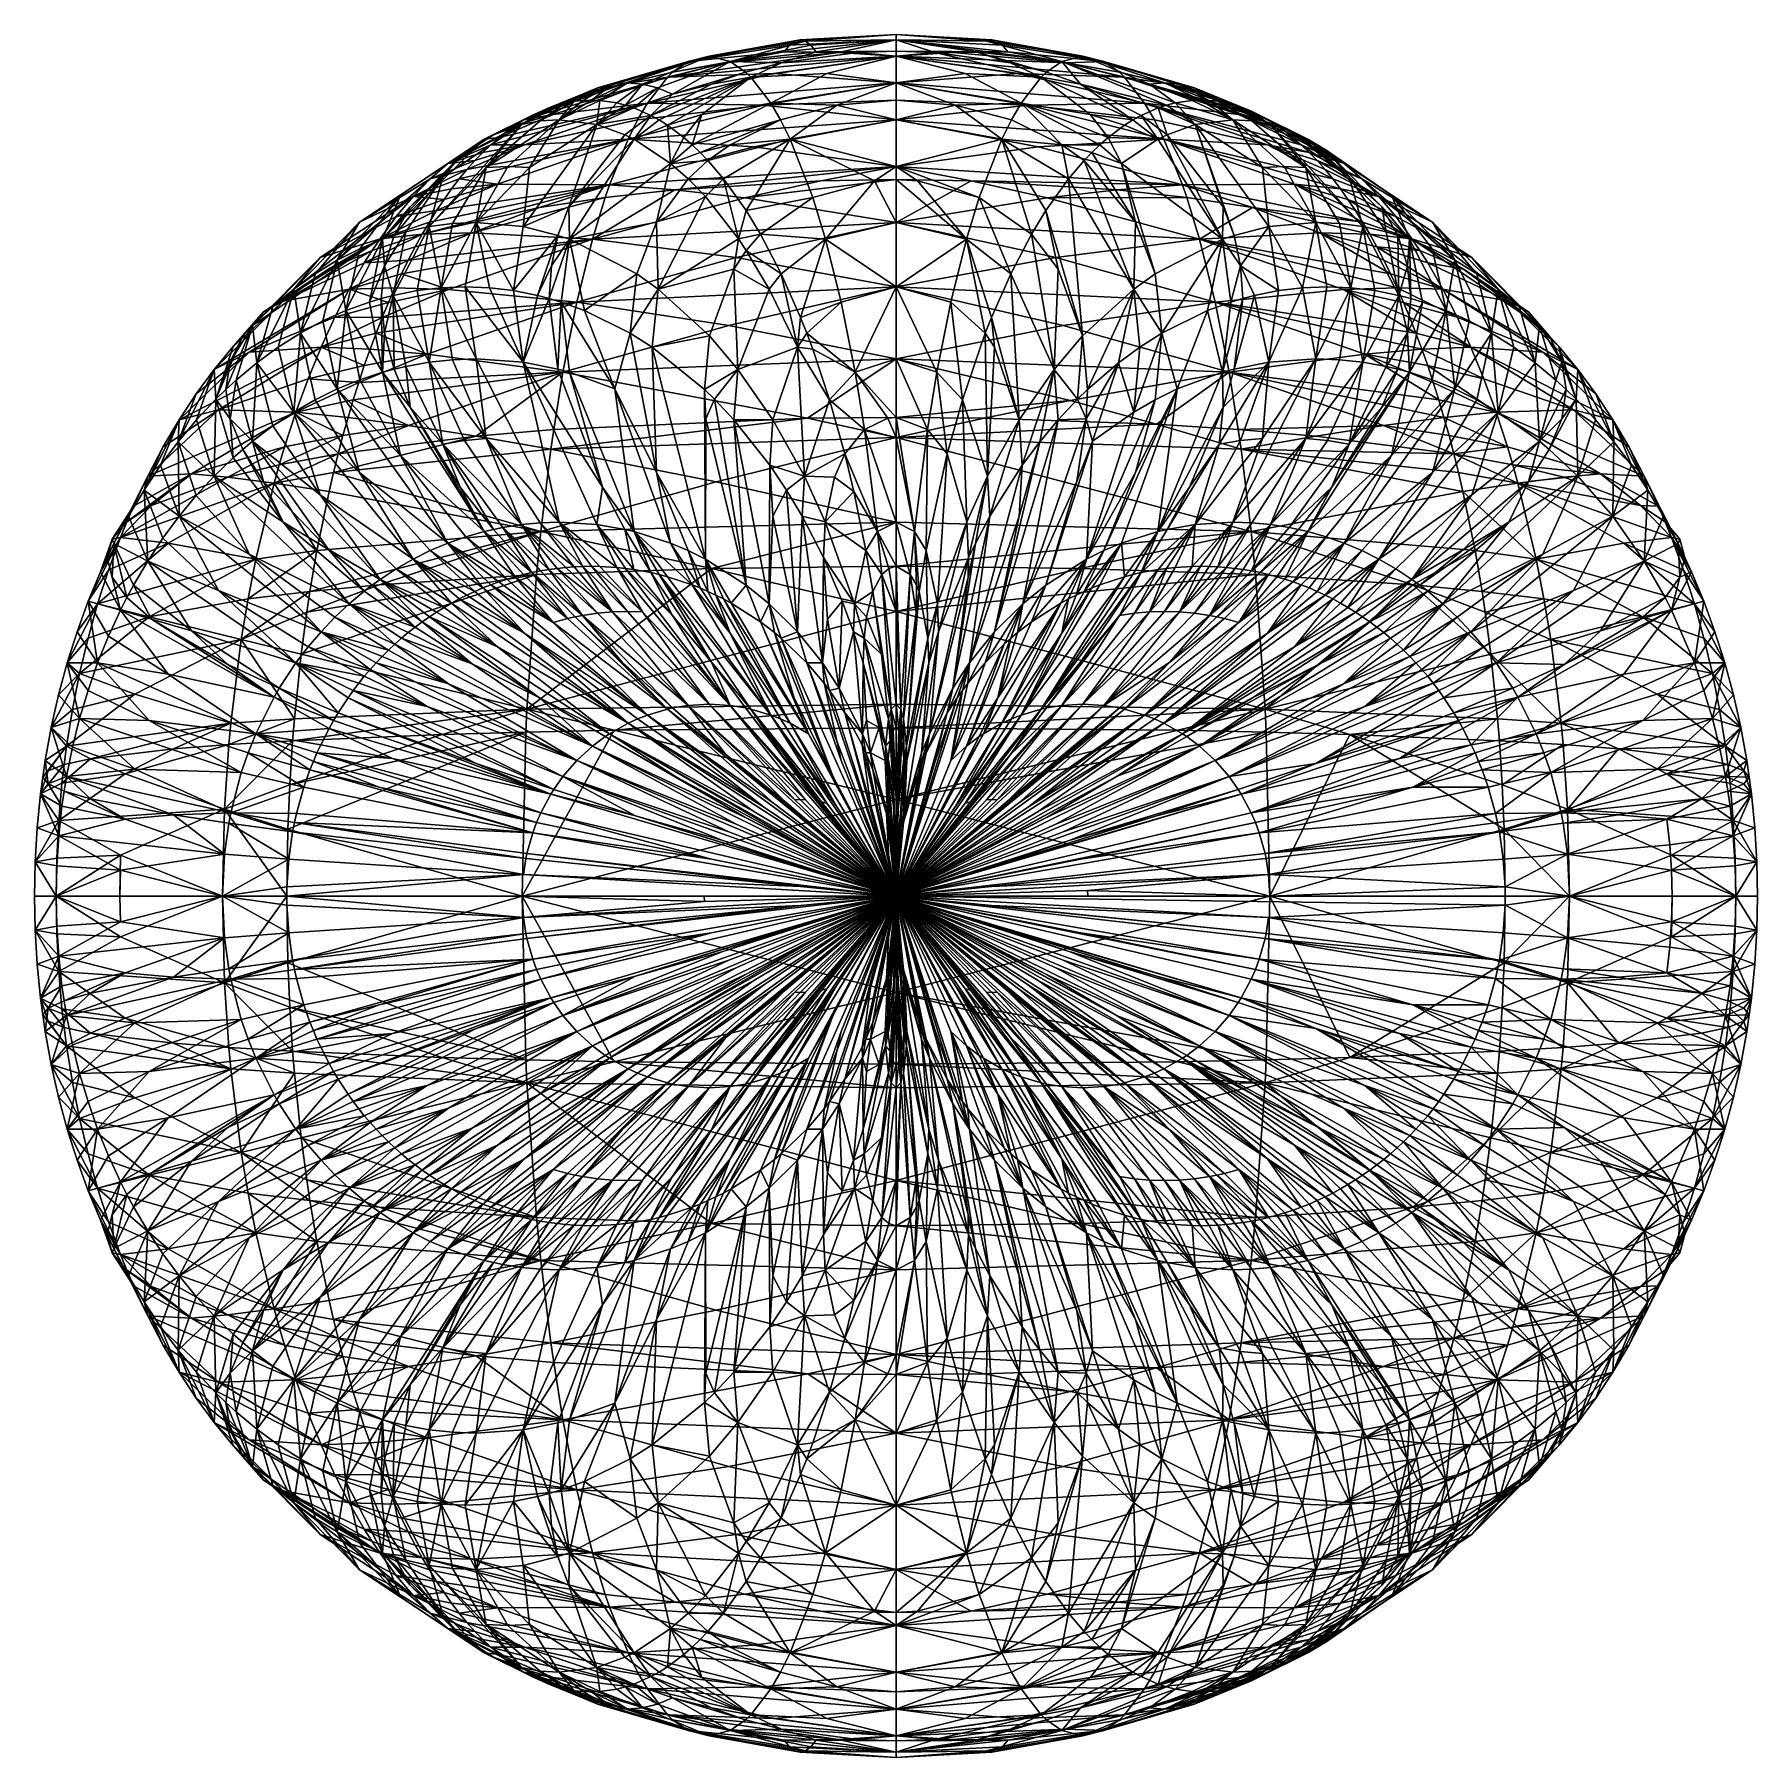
# Model space of a CAD drawing. Extents: x -0.5 to 0.5, y -0.5 to 0.5.
import ezdxf

# ---------------------------------------------------------------- set-up
doc = ezdxf.new("R2010")
doc.units = 0

msp = doc.modelspace()

# ---------------------------------------------------------------- linework, layer by layer
for p, q in [((-0.05563, 0.49686, -0.05598), (0, 0.5, 0)), ((0, 0.49686, 0), (0, 0.5, 0)), ((0, 0.5, 0), (0, 0.5, 0)), ((0, 0.5, 0), (0, 0.5, 0)), ((0, 0.5, 0), (0, 0.49686, 0)), ((0.05563, 0.49686, 0.05598), (0, 0.5, 0)), ((-0.10847, 0.48746, -0.11126), (-0.05563, 0.49686, -0.05598)), ((0, 0.49039, 0), (-0.03345, 0.48962, -0.0275)), ((-0.02253, 0.48962, -0.0275), (0, 0.49039, 0)), ((0, 0.49039, 0), (0, 0.49686, 0)), ((0, 0.49686, 0), (0, 0.49686, 0)), ((0, 0.49686, 0), (0, 0.49686, 0)), ((0, 0.49686, 0), (0, 0.49686, 0)), ((0, 0.49686, 0), (0, 0.49686, 0)), ((0, 0.49686, 0), (0, 0.49039, 0)), ((0, 0.48746, 0), (0, 0.49039, 0)), ((0, 0.49039, 0), (0, 0.48746, 0)), ((0, 0.49039, 0), (0, 0.49039, 0)), ((0, 0.49039, 0), (0.02253, 0.48962, 0.0275)), ((0.03345, 0.48962, 0.0275), (0, 0.49039, 0)), ((0, 0.49039, 0), (0, 0.49039, 0)), ((0.10847, 0.48746, 0.11126), (0.05563, 0.49686, 0.05598)), ((-0.15587, 0.47194, -0.16514), (-0.10847, 0.48746, -0.11126)), ((-0.09868, 0.48346, -0.08214), (-0.12963, 0.4781, -0.10912)), ((-0.03345, 0.48962, -0.0275), (-0.09868, 0.48346, -0.08214)), ((-0.08731, 0.4781, -0.10912), (-0.06646, 0.48346, -0.08214)), ((-0.06646, 0.48346, -0.08214), (-0.02253, 0.48962, -0.0275)), ((0, 0.47194, 0), (0, 0.48746, 0)), ((0, 0.48746, 0), (0, 0.48746, 0)), ((0, 0.48746, 0), (0, 0.48746, 0)), ((0, 0.48746, 0), (0, 0.48746, 0)), ((0, 0.48746, 0), (0, 0.48746, 0)), ((0, 0.48746, 0), (0, 0.47194, 0)), ((0.02253, 0.48962, 0.0275), (0.06646, 0.48346, 0.08214)), ((0.09868, 0.48346, 0.08214), (0.03345, 0.48962, 0.0275)), ((0.06646, 0.48346, 0.08214), (0.08731, 0.4781, 0.10912)), ((0.12963, 0.4781, 0.10912), (0.09868, 0.48346, 0.08214)), ((0.15587, 0.47194, 0.16514), (0.10847, 0.48746, 0.11126)), ((-0.15896, 0.47123, -0.13576), (-0.21126, 0.45306, -0.18767)), ((-0.17678, 0.46194, -0.19134), (-0.15587, 0.47194, -0.16514)), ((-0.12963, 0.4781, -0.10912), (-0.15896, 0.47123, -0.13576)), ((-0.14229, 0.45306, -0.18767), (-0.10706, 0.47123, -0.13576)), ((-0.10706, 0.47123, -0.13576), (-0.08731, 0.4781, -0.10912)), ((0, 0.46194, 0), (0, 0.47194, 0)), ((0, 0.47194, 0), (0, 0.47194, 0)), ((0, 0.47194, 0), (0, 0.47194, 0)), ((0, 0.47194, 0), (0, 0.47194, 0)), ((0, 0.47194, 0), (0, 0.47194, 0)), ((0, 0.47194, 0), (0, 0.46194, 0)), ((0.08731, 0.4781, 0.10912), (0.10706, 0.47123, 0.13576)), ((0.10706, 0.47123, 0.13576), (0.14229, 0.45306, 0.18767)), ((0.15896, 0.47123, 0.13576), (0.12963, 0.4781, 0.10912)), ((0.17678, 0.46194, 0.19134), (0.15587, 0.47194, 0.16514)), ((0.21126, 0.45306, 0.18767), (0.15896, 0.47123, 0.13576)), ((-0.19164, 0.46031, -0.19066), (-0.19657, 0.45904, -0.19014)), ((-0.19546, 0.45048, -0.21694), (-0.17678, 0.46194, -0.19134)), ((-0.18669, 0.46121, -0.19104), (-0.19164, 0.46031, -0.19066)), ((-0.18173, 0.46176, -0.19127), (-0.18669, 0.46121, -0.19104)), ((-0.17678, 0.46194, -0.19134), (-0.18173, 0.46176, -0.19127)), ((-0.17182, 0.46176, -0.19127), (-0.17678, 0.46194, -0.19134)), ((-0.16192, 0.46031, -0.19066), (-0.17182, 0.46176, -0.19127)), ((-0.15698, 0.45904, -0.19014), (-0.16192, 0.46031, -0.19066)), ((-0.07692, 0.45904, -0.05172), (0, 0.46194, 0)), ((-0.03434, 0.45904, -0.05172), (0, 0.46194, 0)), ((0, 0.45048, 0), (0, 0.46194, 0)), ((0, 0.46194, 0), (0, 0.45048, 0)), ((0, 0.46194, 0), (0, 0.46194, 0)), ((0, 0.46194, 0), (0.03434, 0.45904, 0.05172)), ((0, 0.46194, 0), (0, 0.46194, 0)), ((0, 0.46194, 0), (0.07692, 0.45904, 0.05172)), ((0.16192, 0.46031, 0.19066), (0.15698, 0.45904, 0.19014)), ((0.17182, 0.46176, 0.19127), (0.16192, 0.46031, 0.19066)), ((0.17678, 0.46194, 0.19134), (0.17182, 0.46176, 0.19127)), ((0.18173, 0.46176, 0.19127), (0.17678, 0.46194, 0.19134)), ((0.19546, 0.45048, 0.21694), (0.17678, 0.46194, 0.19134)), ((0.18669, 0.46121, 0.19104), (0.18173, 0.46176, 0.19127)), ((0.19163, 0.46031, 0.19066), (0.18669, 0.46121, 0.19104)), ((0.19657, 0.45904, 0.19014), (0.19163, 0.46031, 0.19066)), ((-0.21126, 0.45306, -0.18767), (-0.23359, 0.44183, -0.21277)), ((-0.22524, 0.42336, -0.26602), (-0.19546, 0.45048, -0.21694)), ((-0.21611, 0.45036, -0.18654), (-0.22093, 0.4473, -0.18528)), ((-0.21126, 0.45306, -0.18767), (-0.21611, 0.45036, -0.18654)), ((-0.21552, 0.43602, -0.15257), (-0.14998, 0.45036, -0.10279)), ((-0.20149, 0.4574, -0.18946), (-0.21126, 0.45306, -0.18767)), ((-0.21126, 0.45306, -0.18767), (-0.21126, 0.45306, -0.18767)), ((-0.21126, 0.45306, -0.18767), (-0.21126, 0.45306, -0.18767)), ((-0.19657, 0.45904, -0.19014), (-0.20149, 0.4574, -0.18946)), ((-0.15733, 0.44183, -0.21277), (-0.14229, 0.45306, -0.18767)), ((-0.15207, 0.4574, -0.18946), (-0.15698, 0.45904, -0.19014)), ((-0.14229, 0.45306, -0.18767), (-0.15207, 0.4574, -0.18946)), ((-0.14998, 0.45036, -0.10279), (-0.07692, 0.45904, -0.05172)), ((-0.13744, 0.45036, -0.18654), (-0.14229, 0.45306, -0.18767)), ((-0.14229, 0.45306, -0.18767), (-0.14229, 0.45306, -0.18767)), ((-0.14229, 0.45306, -0.18767), (-0.14229, 0.45306, -0.18767)), ((-0.13262, 0.4473, -0.18528), (-0.13744, 0.45036, -0.18654)), ((-0.09622, 0.43602, -0.15257), (-0.06696, 0.45036, -0.10279)), ((-0.06696, 0.45036, -0.10279), (-0.03434, 0.45904, -0.05172)), ((0, 0.42336, 0), (0, 0.45048, 0)), ((0, 0.45048, 0), (0, 0.45048, 0)), ((0, 0.45048, 0), (0, 0.45048, 0)), ((0, 0.45048, 0), (0, 0.45048, 0)), ((0, 0.45048, 0), (0, 0.42336, 0)), ((0.03434, 0.45904, 0.05172), (0.06696, 0.45036, 0.10279)), ((0.06696, 0.45036, 0.10279), (0.09622, 0.43602, 0.15257)), ((0.07692, 0.45904, 0.05172), (0.14998, 0.45036, 0.10279)), ((0.13744, 0.45036, 0.18654), (0.13262, 0.4473, 0.18528)), ((0.14229, 0.45306, 0.18767), (0.13744, 0.45036, 0.18654)), ((0.15206, 0.4574, 0.18946), (0.14229, 0.45306, 0.18767)), ((0.14229, 0.45306, 0.18767), (0.15733, 0.44183, 0.21277)), ((0.14998, 0.45036, 0.10279), (0.21552, 0.43602, 0.15257)), ((0.15698, 0.45904, 0.19014), (0.15206, 0.4574, 0.18946)), ((0.22524, 0.42336, 0.26602), (0.19546, 0.45048, 0.21694)), ((0.20149, 0.4574, 0.18946), (0.19657, 0.45904, 0.19014)), ((0.20639, 0.45541, 0.18864), (0.20149, 0.4574, 0.18946)), ((0.21126, 0.45306, 0.18767), (0.20639, 0.45541, 0.18864)), ((0.21611, 0.45036, 0.18654), (0.21126, 0.45306, 0.18767)), ((0.23359, 0.44183, 0.21277), (0.21126, 0.45306, 0.18767)), ((0.22093, 0.4473, 0.18528), (0.21611, 0.45036, 0.18654)), ((-0.23359, 0.44183, -0.21277), (-0.25298, 0.4292, -0.23721)), ((-0.23046, 0.44012, -0.18231), (-0.23516, 0.43602, -0.1806)), ((-0.22093, 0.4473, -0.18528), (-0.23046, 0.44012, -0.18231)), ((-0.18994, 0.39995, -0.28378), (-0.15733, 0.44183, -0.21277)), ((-0.12309, 0.44012, -0.18231), (-0.13262, 0.4473, -0.18528)), ((-0.11839, 0.43602, -0.1806), (-0.12309, 0.44012, -0.18231)), ((0.12309, 0.44012, 0.18231), (0.11839, 0.43602, 0.1806)), ((0.13262, 0.4473, 0.18528), (0.12309, 0.44012, 0.18231)), ((0.15733, 0.44183, 0.21277), (0.18994, 0.39995, 0.28378)), ((0.22571, 0.44389, 0.18386), (0.22093, 0.4473, 0.18528)), ((0.23046, 0.44012, 0.18231), (0.22571, 0.44389, 0.18386)), ((0.23516, 0.43602, 0.1806), (0.23046, 0.44012, 0.18231)), ((0.25298, 0.4292, 0.23721), (0.23359, 0.44183, 0.21277)), ((-0.24443, 0.42678, -0.17678), (-0.21552, 0.43602, -0.15257)), ((-0.23982, 0.43157, -0.17876), (-0.24443, 0.42678, -0.17678)), ((-0.23516, 0.43602, -0.1806), (-0.23982, 0.43157, -0.17876)), ((-0.11373, 0.43157, -0.17876), (-0.11839, 0.43602, -0.1806)), ((-0.10913, 0.42678, -0.17678), (-0.11373, 0.43157, -0.17876)), ((-0.10913, 0.42678, -0.17678), (-0.09622, 0.43602, -0.15257)), ((0.09622, 0.43602, 0.15257), (0.10913, 0.42678, 0.17678)), ((0.11373, 0.43157, 0.17876), (0.10913, 0.42678, 0.17678)), ((0.11839, 0.43602, 0.1806), (0.11373, 0.43157, 0.17876)), ((0.21552, 0.43602, 0.15257), (0.24443, 0.42678, 0.17678)), ((0.23982, 0.43157, 0.17876), (0.23516, 0.43602, 0.1806)), ((0.24443, 0.42678, 0.17678), (0.23982, 0.43157, 0.17876)), ((-0.25298, 0.4292, -0.23721), (-0.28201, 0.39995, -0.28378)), ((-0.27026, 0.41619, -0.20043), (-0.24443, 0.42678, -0.17678)), ((-0.24898, 0.42165, -0.17465), (-0.25348, 0.41619, -0.17239)), ((-0.24443, 0.42678, -0.17678), (-0.24898, 0.42165, -0.17465)), ((-0.24373, 0.39092, -0.31174), (-0.22524, 0.42336, -0.26602)), ((-0.12066, 0.41619, -0.20043), (-0.10913, 0.42678, -0.17678)), ((-0.10008, 0.41619, -0.17239), (-0.10913, 0.42678, -0.17678)), ((0, 0.41573, 0), (0, 0.42336, 0)), ((0, 0.42336, 0), (0, 0.42336, 0)), ((0, 0.42336, 0), (0, 0.42336, 0)), ((0, 0.42336, 0), (0, 0.42336, 0)), ((0, 0.42336, 0), (0, 0.41573, 0)), ((0.10913, 0.42678, 0.17678), (0.10008, 0.41619, 0.17239)), ((0.10913, 0.42678, 0.17678), (0.13905, 0.39114, 0.24577)), ((0.24373, 0.39092, 0.31174), (0.22524, 0.42336, 0.26602)), ((0.24898, 0.42165, 0.17465), (0.24443, 0.42678, 0.17678)), ((0.24443, 0.42678, 0.17678), (0.27026, 0.41619, 0.20043)), ((0.25348, 0.41619, 0.17239), (0.24898, 0.42165, 0.17465)), ((0.28201, 0.39995, 0.28378), (0.25298, 0.4292, 0.23721)), ((-0.31144, 0.39114, -0.24577), (-0.27026, 0.41619, -0.20043)), ((-0.25791, 0.41041, -0.17), (-0.26229, 0.4043, -0.16747)), ((-0.25348, 0.41619, -0.17239), (-0.25791, 0.41041, -0.17)), ((-0.13905, 0.39114, -0.24577), (-0.12066, 0.41619, -0.20043)), ((-0.04354, 0.41508, -0.02331), (-0.12844, 0.40986, -0.06964)), ((-0.08696, 0.39787, -0.16481), (-0.10008, 0.41619, -0.17239)), ((-0.01244, 0.41508, -0.02331), (-0.04821, 0.40531, -0.09251)), ((0, 0.41573, 0), (-0.04354, 0.41508, -0.02331)), ((0, 0.41573, 0), (-0.01244, 0.41508, -0.02331)), ((0, 0.39092, 0), (0, 0.41573, 0)), ((0, 0.41573, 0), (0, 0.39092, 0)), ((0.01244, 0.41508, 0.02331), (0, 0.41573, 0)), ((0, 0.41573, 0), (0, 0.41573, 0)), ((0.04354, 0.41508, 0.02331), (0, 0.41573, 0)), ((0, 0.41573, 0), (0, 0.41573, 0)), ((0.04821, 0.40531, 0.09251), (0.01244, 0.41508, 0.02331)), ((0.12844, 0.40986, 0.06964), (0.04354, 0.41508, 0.02331)), ((0.10008, 0.41619, 0.17239), (0.08696, 0.39787, 0.1648)), ((0.25791, 0.41041, 0.17), (0.25348, 0.41619, 0.17239)), ((0.26229, 0.4043, 0.16747), (0.25791, 0.41041, 0.17)), ((0.27026, 0.41619, 0.20043), (0.31144, 0.39114, 0.24577)), ((-0.26229, 0.4043, -0.16747), (-0.26659, 0.39787, -0.16481)), ((-0.16873, 0.40531, -0.09251), (-0.2069, 0.39949, -0.11509)), ((-0.12844, 0.40986, -0.06964), (-0.16873, 0.40531, -0.09251)), ((-0.04821, 0.40531, -0.09251), (-0.07856, 0.38409, -0.15909)), ((0.07856, 0.38409, 0.15909), (0.04821, 0.40531, 0.09251)), ((0.16873, 0.40531, 0.09251), (0.12844, 0.40986, 0.06964)), ((0.2069, 0.39949, 0.11509), (0.16873, 0.40531, 0.09251)), ((0.26659, 0.39787, 0.1648), (0.26229, 0.4043, 0.16747)), ((-0.337, 0.36116, -0.28801), (-0.31144, 0.39114, -0.24577)), ((-0.28201, 0.39995, -0.28378), (-0.29128, 0.3834, -0.30575)), ((-0.2069, 0.39949, -0.11509), (-0.27499, 0.38409, -0.15909)), ((-0.27083, 0.39114, -0.16201), (-0.27499, 0.38409, -0.15909)), ((-0.26659, 0.39787, -0.16481), (-0.27083, 0.39114, -0.16201)), ((-0.25, 0.35355, -0.35355), (-0.24373, 0.39092, -0.31174)), ((-0.19618, 0.3834, -0.30575), (-0.18994, 0.39995, -0.28378)), ((-0.15046, 0.36116, -0.28801), (-0.13905, 0.39114, -0.24577)), ((-0.07856, 0.38409, -0.15909), (-0.08696, 0.39787, -0.16481)), ((0, 0.35355, 0), (0, 0.39092, 0)), ((0, 0.39092, 0), (0, 0.39092, 0)), ((0, 0.39092, 0), (0, 0.39092, 0)), ((0, 0.39092, 0), (0, 0.35355, 0)), ((0.08696, 0.39787, 0.1648), (0.07856, 0.38409, 0.15909)), ((0.13905, 0.39114, 0.24577), (0.15046, 0.36116, 0.28801)), ((0.18994, 0.39995, 0.28378), (0.19618, 0.3834, 0.30575)), ((0.27499, 0.38409, 0.15909), (0.2069, 0.39949, 0.11509)), ((0.25, 0.35355, 0.35355), (0.24373, 0.39092, 0.31174)), ((0.27083, 0.39114, 0.16201), (0.26659, 0.39787, 0.1648)), ((0.27499, 0.38409, 0.15909), (0.27083, 0.39114, 0.16201)), ((0.29128, 0.3834, 0.30575), (0.28201, 0.39995, 0.28378)), ((0.31144, 0.39114, 0.24577), (0.337, 0.36116, 0.28801)), ((-0.27499, 0.38409, -0.15909), (-0.30405, 0.37456, -0.18038)), ((-0.29128, 0.3834, -0.30575), (-0.29689, 0.36566, -0.32677)), ((-0.27499, 0.38409, -0.15909), (-0.27907, 0.37674, -0.15605)), ((-0.19996, 0.36566, -0.32677), (-0.19618, 0.3834, -0.30575)), ((-0.07856, 0.38409, -0.15909), (-0.08687, 0.37456, -0.18038)), ((-0.06656, 0.36116, -0.1496), (-0.07856, 0.38409, -0.15909)), ((0.07856, 0.38409, 0.15909), (0.06656, 0.36116, 0.1496)), ((0.09408, 0.36386, 0.2011), (0.07856, 0.38409, 0.15909)), ((0.19618, 0.3834, 0.30575), (0.19996, 0.36566, 0.32677)), ((0.27907, 0.37674, 0.15605), (0.27499, 0.38409, 0.15909)), ((0.30405, 0.37456, 0.18038), (0.27499, 0.38409, 0.15909)), ((0.29689, 0.36566, 0.32677), (0.29128, 0.3834, 0.30575)), ((-0.30405, 0.37456, -0.18038), (-0.32928, 0.36386, -0.2011)), ((-0.27907, 0.37674, -0.15605), (-0.28308, 0.36909, -0.15288)), ((-0.08687, 0.37456, -0.18038), (-0.09408, 0.36386, -0.2011)), ((0.28308, 0.36909, 0.15288), (0.27907, 0.37674, 0.15605)), ((0.32928, 0.36386, 0.2011), (0.30405, 0.37456, 0.18038)), ((-0.32928, 0.36386, -0.2011), (-0.36707, 0.33906, -0.24057)), ((-0.34567, 0.32664, -0.32664), (-0.337, 0.36116, -0.28801)), ((-0.29689, 0.36566, -0.32677), (-0.29877, 0.34676, -0.34676)), ((-0.287, 0.36116, -0.1496), (-0.29083, 0.35294, -0.14619)), ((-0.28308, 0.36909, -0.15288), (-0.287, 0.36116, -0.1496)), ((-0.20123, 0.34676, -0.34676), (-0.19996, 0.36566, -0.32677)), ((-0.15433, 0.32664, -0.32664), (-0.15046, 0.36116, -0.28801)), ((-0.09408, 0.36386, -0.2011), (-0.10832, 0.32503, -0.25921)), ((-0.05533, 0.33567, -0.13904), (-0.06656, 0.36116, -0.1496)), ((0.06656, 0.36116, 0.1496), (0.05533, 0.33567, 0.13904)), ((0.10832, 0.32503, 0.25921), (0.09408, 0.36386, 0.2011)), ((0.15046, 0.36116, 0.28801), (0.15433, 0.32664, 0.32664)), ((0.19996, 0.36566, 0.32677), (0.20123, 0.34676, 0.34676)), ((0.28699, 0.36116, 0.1496), (0.28308, 0.36909, 0.15288)), ((0.29083, 0.35294, 0.14619), (0.28699, 0.36116, 0.1496)), ((0.29877, 0.34676, 0.34676), (0.29689, 0.36566, 0.32677)), ((0.36707, 0.33906, 0.24057), (0.32928, 0.36386, 0.2011)), ((0.337, 0.36116, 0.28801), (0.34567, 0.32664, 0.32664)), ((-0.29083, 0.35294, -0.14619), (-0.29457, 0.34444, -0.14267)), ((-0.27799, 0.35133, -0.35133), (-0.29188, 0.34856, -0.34856)), ((-0.26402, 0.353, -0.353), (-0.27799, 0.35133, -0.35133)), ((-0.25, 0.35355, -0.35355), (-0.26402, 0.353, -0.353)), ((-0.23598, 0.353, -0.353), (-0.25, 0.35355, -0.35355)), ((-0.24373, 0.31174, -0.39092), (-0.25, 0.35355, -0.35355)), ((-0.22201, 0.35133, -0.35133), (-0.23598, 0.353, -0.353)), ((-0.20812, 0.34856, -0.34856), (-0.22201, 0.35133, -0.35133)), ((-0.18517, 0.34469, -0.07867), (0, 0.35355, 0)), ((0, 0.35355, 0), (-0.03177, 0.34469, -0.07867)), ((0, 0.31174, 0), (0, 0.35355, 0)), ((0, 0.35355, 0), (0, 0.35355, 0)), ((0, 0.35355, 0), (0, 0.35355, 0)), ((0, 0.35355, 0), (0, 0.35355, 0)), ((0, 0.35355, 0), (0, 0.31174, 0)), ((0.03177, 0.34469, 0.07867), (0, 0.35355, 0)), ((0, 0.35355, 0), (0, 0.35355, 0)), ((0.18517, 0.34469, 0.07867), (0, 0.35355, 0)), ((0.20812, 0.34856, 0.34856), (0.22201, 0.35133, 0.35133)), ((0.22201, 0.35133, 0.35133), (0.23598, 0.353, 0.353)), ((0.23598, 0.353, 0.353), (0.25, 0.35355, 0.35355)), ((0.24373, 0.31174, 0.39092), (0.25, 0.35355, 0.35355)), ((0.25, 0.35355, 0.35355), (0.26402, 0.353, 0.353)), ((0.26402, 0.353, 0.353), (0.26402, 0.353, 0.353)), ((0.26402, 0.353, 0.353), (0.26402, 0.353, 0.353)), ((0.26402, 0.353, 0.353), (0.27799, 0.35133, 0.35133)), ((0.27799, 0.35133, 0.35133), (0.29188, 0.34856, 0.34856)), ((0.29457, 0.34444, 0.14267), (0.29083, 0.35294, 0.14619)), ((-0.30563, 0.34469, -0.34469), (-0.31921, 0.33974, -0.33974)), ((-0.29877, 0.34676, -0.34676), (-0.30563, 0.34469, -0.34469)), ((-0.30178, 0.32664, -0.1353), (-0.18517, 0.34469, -0.07867)), ((-0.29188, 0.34856, -0.34856), (-0.29877, 0.34676, -0.34676)), ((-0.29877, 0.34676, -0.34676), (-0.29689, 0.32677, -0.36566)), ((-0.29457, 0.34444, -0.14267), (-0.29822, 0.33567, -0.13904)), ((-0.20123, 0.34676, -0.34676), (-0.20812, 0.34856, -0.34856)), ((-0.19437, 0.34469, -0.34469), (-0.20123, 0.34676, -0.34676)), ((-0.19618, 0.30575, -0.3834), (-0.20123, 0.34676, -0.34676)), ((-0.18079, 0.33974, -0.33974), (-0.19437, 0.34469, -0.34469)), ((-0.03177, 0.34469, -0.07867), (-0.05178, 0.32664, -0.1353)), ((0.05178, 0.32664, 0.1353), (0.03177, 0.34469, 0.07867)), ((0.18079, 0.33974, 0.33974), (0.19437, 0.34469, 0.34469)), ((0.30178, 0.32664, 0.1353), (0.18517, 0.34469, 0.07867)), ((0.19437, 0.34469, 0.34469), (0.20123, 0.34676, 0.34676)), ((0.20123, 0.34676, 0.34676), (0.19618, 0.30575, 0.3834)), ((0.20123, 0.34676, 0.34676), (0.20812, 0.34856, 0.34856)), ((0.29188, 0.34856, 0.34856), (0.29188, 0.34856, 0.34856)), ((0.29188, 0.34856, 0.34856), (0.29188, 0.34856, 0.34856)), ((0.29188, 0.34856, 0.34856), (0.29877, 0.34676, 0.34676)), ((0.29822, 0.33567, 0.13904), (0.29457, 0.34444, 0.14267)), ((0.29689, 0.32677, 0.36566), (0.29877, 0.34676, 0.34676)), ((0.29877, 0.34676, 0.34676), (0.30563, 0.34469, 0.34469)), ((0.30563, 0.34469, 0.34469), (0.31921, 0.33974, 0.33974)), ((-0.36707, 0.33906, -0.24057), (-0.37914, 0.32503, -0.25921)), ((-0.33257, 0.33371, -0.33371), (-0.34567, 0.32664, -0.32664)), ((-0.31921, 0.33974, -0.33974), (-0.33257, 0.33371, -0.33371)), ((-0.29822, 0.33567, -0.13904), (-0.30178, 0.32664, -0.1353)), ((-0.15433, 0.32664, -0.32664), (-0.18079, 0.33974, -0.33974)), ((-0.05178, 0.32664, -0.1353), (-0.05533, 0.33567, -0.13904)), ((0.05533, 0.33567, 0.13904), (0.05178, 0.32664, 0.1353)), ((0.15433, 0.32664, 0.32664), (0.18079, 0.33974, 0.33974)), ((0.30178, 0.32664, 0.1353), (0.29822, 0.33567, 0.13904)), ((0.31921, 0.33974, 0.33974), (0.31921, 0.33974, 0.33974)), ((0.31921, 0.33974, 0.33974), (0.31921, 0.33974, 0.33974)), ((0.31921, 0.33974, 0.33974), (0.33257, 0.33371, 0.33371)), ((0.33257, 0.33371, 0.33371), (0.34567, 0.32664, 0.32664)), ((0.37914, 0.32503, 0.25921), (0.36707, 0.33906, 0.24057)), ((-0.37914, 0.32503, -0.25921), (-0.38645, 0.30999, -0.27702)), ((-0.34567, 0.32664, -0.32664), (-0.35847, 0.31854, -0.31854)), ((-0.337, 0.28801, -0.36116), (-0.34567, 0.32664, -0.32664)), ((-0.33367, 0.31854, -0.1534), (-0.30178, 0.32664, -0.1353)), ((-0.30178, 0.32664, -0.1353), (-0.30523, 0.31735, -0.13145)), ((-0.29689, 0.32677, -0.36566), (-0.29128, 0.30575, -0.3834)), ((-0.14153, 0.31854, -0.31854), (-0.15433, 0.32664, -0.32664)), ((-0.13905, 0.24577, -0.39114), (-0.15433, 0.32664, -0.32664)), ((-0.10832, 0.32503, -0.25921), (-0.11111, 0.29397, -0.29397)), ((-0.05178, 0.32664, -0.1353), (-0.05725, 0.31854, -0.1534)), ((-0.04832, 0.31735, -0.13145), (-0.05178, 0.32664, -0.1353)), ((0.05178, 0.32664, 0.1353), (0.03857, 0.28801, 0.1193)), ((0.05725, 0.31854, 0.1534), (0.05178, 0.32664, 0.1353)), ((0.11111, 0.29397, 0.29397), (0.10832, 0.32503, 0.25921)), ((0.14153, 0.31854, 0.31854), (0.15433, 0.32664, 0.32664)), ((0.15433, 0.32664, 0.32664), (0.15046, 0.28801, 0.36116)), ((0.29128, 0.30575, 0.3834), (0.29689, 0.32677, 0.36566)), ((0.30523, 0.31735, 0.13145), (0.30178, 0.32664, 0.1353)), ((0.33367, 0.31854, 0.1534), (0.30178, 0.32664, 0.1353)), ((0.34567, 0.32664, 0.32664), (0.34567, 0.32664, 0.32664)), ((0.34567, 0.32664, 0.32664), (0.35847, 0.31854, 0.31854)), ((0.38645, 0.30999, 0.27702), (0.37914, 0.32503, 0.25921)), ((-0.41608, 0.27642, -0.22044), (-0.33367, 0.31854, -0.1534)), ((-0.35847, 0.31854, -0.31854), (-0.37093, 0.30944, -0.30944)), ((-0.30523, 0.31735, -0.13145), (-0.30859, 0.30781, -0.1275)), ((-0.19546, 0.21694, -0.45048), (-0.24373, 0.31174, -0.39092)), ((-0.11111, 0.29397, -0.29397), (-0.14153, 0.31854, -0.31854)), ((-0.05725, 0.31854, -0.1534), (-0.07139, 0.27642, -0.22044)), ((-0.05725, 0.31854, -0.1534), (-0.05725, 0.31854, -0.1534)), ((-0.03857, 0.28801, -0.1193), (-0.04832, 0.31735, -0.13145)), ((0, 0.27779, 0), (0, 0.31174, 0)), ((0, 0.31174, 0), (0, 0.31174, 0)), ((0, 0.31174, 0), (0, 0.31174, 0)), ((0, 0.31174, 0), (0, 0.27779, 0)), ((0.07139, 0.27642, 0.22044), (0.05725, 0.31854, 0.1534)), ((0.12907, 0.30944, 0.30944), (0.14153, 0.31854, 0.31854)), ((0.19546, 0.21694, 0.45048), (0.24373, 0.31174, 0.39092)), ((0.30859, 0.30781, 0.1275), (0.30523, 0.31735, 0.13145)), ((0.41608, 0.27642, 0.22044), (0.33367, 0.31854, 0.1534)), ((0.35847, 0.31854, 0.31854), (0.37093, 0.30944, 0.30944)), ((-0.38645, 0.30999, -0.27702), (-0.38889, 0.29397, -0.29397)), ((-0.37093, 0.30944, -0.30944), (-0.38301, 0.29936, -0.29936)), ((-0.30859, 0.30781, -0.1275), (-0.31184, 0.29803, -0.12345)), ((-0.29128, 0.30575, -0.3834), (-0.28201, 0.28378, -0.39995)), ((-0.17038, 0.23721, -0.4292), (-0.19618, 0.30575, -0.3834)), ((0.11111, 0.29397, 0.29397), (0.12907, 0.30944, 0.30944)), ((0.19618, 0.30575, 0.3834), (0.18994, 0.28378, 0.39994)), ((0.28201, 0.28378, 0.39994), (0.29128, 0.30575, 0.3834)), ((0.31184, 0.29803, 0.12345), (0.30859, 0.30781, 0.1275)), ((0.37093, 0.30944, 0.30944), (0.37093, 0.30944, 0.30944)), ((0.37093, 0.30944, 0.30944), (0.38301, 0.29936, 0.29936)), ((0.38889, 0.29397, 0.29397), (0.38645, 0.30999, 0.27702)), ((-0.38889, 0.29397, -0.29397), (-0.39467, 0.28834, -0.28834)), ((-0.38301, 0.29936, -0.29936), (-0.38889, 0.29397, -0.29397)), ((-0.38889, 0.29397, -0.29397), (-0.38645, 0.27702, -0.30999)), ((-0.31184, 0.29803, -0.12345), (-0.31499, 0.28801, -0.1193)), ((-0.10533, 0.28834, -0.28834), (-0.11111, 0.29397, -0.29397)), ((-0.11111, 0.29397, -0.29397), (-0.11041, 0.27702, -0.30999)), ((0.10533, 0.28834, 0.28834), (0.11111, 0.29397, 0.29397)), ((0.11041, 0.27702, 0.30999), (0.11111, 0.29397, 0.29397)), ((0.31499, 0.28801, 0.1193), (0.31184, 0.29803, 0.12345)), ((0.38301, 0.29936, 0.29936), (0.38889, 0.29397, 0.29397)), ((0.38645, 0.27702, 0.30999), (0.38889, 0.29397, 0.29397)), ((0.38889, 0.29397, 0.29397), (0.39467, 0.28834, 0.28834)), ((-0.39467, 0.28834, -0.28834), (-0.40587, 0.27642, -0.27642)), ((-0.31144, 0.24577, -0.39114), (-0.337, 0.28801, -0.36116)), ((-0.31499, 0.28801, -0.1193), (-0.31802, 0.27777, -0.11506)), ((-0.28201, 0.28378, -0.39995), (-0.25298, 0.23721, -0.4292)), ((-0.09413, 0.27642, -0.27642), (-0.10533, 0.28834, -0.28834)), ((-0.02979, 0.25664, -0.1063), (-0.03857, 0.28801, -0.1193)), ((0.03857, 0.28801, 0.1193), (0.02979, 0.25664, 0.1063)), ((0.09413, 0.27642, 0.27642), (0.10533, 0.28834, 0.28834)), ((0.15046, 0.28801, 0.36116), (0.13905, 0.24577, 0.39114)), ((0.18994, 0.28378, 0.39994), (0.17038, 0.23721, 0.4292)), ((0.25298, 0.23721, 0.4292), (0.28201, 0.28378, 0.39994)), ((0.31144, 0.24577, 0.39114), (0.337, 0.28801, 0.36116)), ((0.31802, 0.27777, 0.11506), (0.31499, 0.28801, 0.1193)), ((0.39467, 0.28834, 0.28834), (0.39467, 0.28834, 0.28834)), ((0.39467, 0.28834, 0.28834), (0.40587, 0.27642, 0.27642)), ((-0.42678, 0.25, -0.25), (-0.41608, 0.27642, -0.22044)), ((-0.40587, 0.27642, -0.27642), (-0.41659, 0.26362, -0.26362)), ((-0.38645, 0.27702, -0.30999), (-0.37914, 0.25921, -0.32503)), ((-0.31802, 0.27777, -0.11506), (-0.32095, 0.26731, -0.11072)), ((-0.2436, 0.26693, -0.0769), (-0.19866, 0.27082, -0.06181)), ((-0.19866, 0.27082, -0.06181), (-0.05127, 0.27735, -0.01558)), ((-0.11041, 0.27702, -0.30999), (-0.08687, 0.18038, -0.37456)), ((-0.07322, 0.25, -0.25), (-0.09413, 0.27642, -0.27642)), ((-0.07139, 0.27642, -0.22044), (-0.07322, 0.25, -0.25)), ((-0.05127, 0.27735, -0.01558), (0, 0.27779, 0)), ((-0.01828, 0.27082, -0.06181), (-0.02979, 0.25664, -0.1063)), ((-0.00472, 0.27735, -0.01558), (-0.01828, 0.27082, -0.06181)), ((0, 0.27779, 0), (-0.00472, 0.27735, -0.01558)), ((0, 0.26602, 0), (0, 0.27779, 0)), ((0, 0.27779, 0), (0, 0.26602, 0)), ((0.01828, 0.27082, 0.06181), (0, 0.27779, 0)), ((0, 0.27779, 0), (0, 0.27779, 0)), ((0, 0.27779, 0), (0.05126, 0.27735, 0.01558)), ((0.02979, 0.25664, 0.1063), (0.01828, 0.27082, 0.06181)), ((0.05126, 0.27735, 0.01558), (0.15122, 0.27386, 0.04653)), ((0.07322, 0.25, 0.25), (0.07139, 0.27642, 0.22044)), ((0.08341, 0.26362, 0.26362), (0.09413, 0.27642, 0.27642)), ((0.10487, 0.24057, 0.33906), (0.11041, 0.27702, 0.30999)), ((0.15122, 0.27386, 0.04653), (0.19866, 0.27082, 0.06181)), ((0.19866, 0.27082, 0.06181), (0.2436, 0.26693, 0.0769)), ((0.32095, 0.26731, 0.11072), (0.31802, 0.27777, 0.11506)), ((0.37914, 0.25921, 0.32503), (0.38645, 0.27702, 0.30999)), ((0.40587, 0.27642, 0.27642), (0.41659, 0.26362, 0.26362)), ((0.42678, 0.25, 0.25), (0.41608, 0.27642, 0.22044)), ((-0.41659, 0.26362, -0.26362), (-0.42678, 0.25, -0.25)), ((-0.32095, 0.26731, -0.11072), (-0.32376, 0.25664, -0.1063)), ((-0.32376, 0.25664, -0.1063), (-0.2436, 0.26693, -0.0769)), ((0, 0.21694, 0), (0, 0.26602, 0)), ((0, 0.26602, 0), (0, 0.26602, 0)), ((0, 0.26602, 0), (0, 0.26602, 0)), ((0, 0.26602, 0), (0, 0.21694, 0)), ((0.07322, 0.25, 0.25), (0.08341, 0.26362, 0.26362)), ((0.2436, 0.26693, 0.0769), (0.32376, 0.25664, 0.1063)), ((0.32376, 0.25664, 0.1063), (0.32095, 0.26731, 0.11072)), ((0.41659, 0.26362, 0.26362), (0.41659, 0.26362, 0.26362)), ((0.41659, 0.26362, 0.26362), (0.42678, 0.25, 0.25)), ((-0.42678, 0.25, -0.25), (-0.43641, 0.23559, -0.23559)), ((-0.41608, 0.22044, -0.27642), (-0.42678, 0.25, -0.25)), ((-0.38769, 0.24312, -0.13437), (-0.35798, 0.25028, -0.12053)), ((-0.37914, 0.25921, -0.32503), (-0.36707, 0.24057, -0.33906)), ((-0.35798, 0.25028, -0.12053), (-0.32376, 0.25664, -0.1063)), ((-0.32376, 0.25664, -0.1063), (-0.32646, 0.24577, -0.1018)), ((-0.06359, 0.23559, -0.23559), (-0.07322, 0.25, -0.25)), ((-0.07322, 0.25, -0.25), (-0.07139, 0.22044, -0.27642)), ((-0.02979, 0.25664, -0.1063), (-0.03567, 0.24312, -0.13437)), ((-0.02452, 0.2347, -0.09722), (-0.02979, 0.25664, -0.1063)), ((0.02979, 0.25664, 0.1063), (0.01751, 0.20043, 0.08302)), ((0.04108, 0.21718, 0.1732), (0.02979, 0.25664, 0.1063)), ((0.05454, 0.22044, 0.22044), (0.07322, 0.25, 0.25)), ((0.07139, 0.22044, 0.27642), (0.07322, 0.25, 0.25)), ((0.32646, 0.24577, 0.1018), (0.32376, 0.25664, 0.1063)), ((0.32376, 0.25664, 0.1063), (0.35797, 0.25028, 0.12053)), ((0.35797, 0.25028, 0.12053), (0.38769, 0.24312, 0.13437)), ((0.36707, 0.24057, 0.33906), (0.37914, 0.25921, 0.32503)), ((0.41608, 0.22044, 0.27642), (0.42678, 0.25, 0.25)), ((0.42678, 0.25, 0.25), (0.43641, 0.23559, 0.23559)), ((-0.43217, 0.22655, -0.16075), (-0.38769, 0.24312, -0.13437)), ((-0.36707, 0.24057, -0.33906), (-0.32928, 0.2011, -0.36386)), ((-0.32646, 0.24577, -0.1018), (-0.32904, 0.2347, -0.09722)), ((-0.27026, 0.20043, -0.41619), (-0.31144, 0.24577, -0.39114)), ((-0.12066, 0.20043, -0.41619), (-0.13905, 0.24577, -0.39114)), ((-0.03567, 0.24312, -0.13437), (-0.04108, 0.21718, -0.1732)), ((0.08687, 0.18038, 0.37456), (0.10487, 0.24057, 0.33906)), ((0.13905, 0.24577, 0.39114), (0.12066, 0.20043, 0.41619)), ((0.27026, 0.20043, 0.41619), (0.31144, 0.24577, 0.39114)), ((0.32904, 0.2347, 0.09722), (0.32646, 0.24577, 0.1018)), ((0.32928, 0.2011, 0.36386), (0.36707, 0.24057, 0.33906)), ((0.38769, 0.24312, 0.13437), (0.43217, 0.22655, 0.16075)), ((-0.43641, 0.23559, -0.23559), (-0.44546, 0.22044, -0.22044)), ((-0.32904, 0.2347, -0.09722), (-0.33605, 0.20043, -0.08302)), ((-0.25298, 0.23721, -0.4292), (-0.23359, 0.21277, -0.44183)), ((-0.15733, 0.21277, -0.44183), (-0.17038, 0.23721, -0.4292)), ((-0.05454, 0.22044, -0.22044), (-0.06359, 0.23559, -0.23559)), ((-0.01751, 0.20043, -0.08302), (-0.02452, 0.2347, -0.09722)), ((0.17038, 0.23721, 0.4292), (0.15733, 0.21277, 0.44183)), ((0.23359, 0.21277, 0.44183), (0.25298, 0.23721, 0.4292)), ((0.33605, 0.20043, 0.08302), (0.32904, 0.2347, 0.09722)), ((0.43641, 0.23559, 0.23559), (0.43641, 0.23559, 0.23559)), ((0.43641, 0.23559, 0.23559), (0.44546, 0.22044, 0.22044)), ((-0.44546, 0.22044, -0.22044), (-0.45389, 0.20459, -0.20459)), ((-0.44639, 0.21718, -0.1732), (-0.43217, 0.22655, -0.16075)), ((-0.33367, 0.1534, -0.31854), (-0.41608, 0.22044, -0.27642)), ((-0.07139, 0.22044, -0.27642), (-0.05725, 0.1534, -0.31854)), ((-0.04213, 0.19642, -0.19642), (-0.05454, 0.22044, -0.22044)), ((0.04611, 0.20459, 0.20459), (0.05454, 0.22044, 0.22044)), ((0.05725, 0.1534, 0.31854), (0.07139, 0.22044, 0.27642)), ((0.33367, 0.1534, 0.31854), (0.41608, 0.22044, 0.27642)), ((0.43217, 0.22655, 0.16075), (0.44639, 0.21718, 0.1732)), ((0.44546, 0.22044, 0.22044), (0.45389, 0.20459, 0.20459)), ((-0.45499, 0.20713, -0.1851), (-0.44639, 0.21718, -0.1732)), ((-0.23359, 0.21277, -0.44183), (-0.21126, 0.18767, -0.45306)), ((-0.17678, 0.19134, -0.46194), (-0.19546, 0.21694, -0.45048)), ((-0.14229, 0.18767, -0.45306), (-0.15733, 0.21277, -0.44183)), ((-0.04108, 0.21718, -0.1732), (-0.04213, 0.19642, -0.19642)), ((0, 0.19134, 0), (0, 0.21694, 0)), ((0, 0.21694, 0), (0, 0.19134, 0)), ((0.04213, 0.19642, 0.19642), (0.04108, 0.21718, 0.1732)), ((0.15733, 0.21277, 0.44183), (0.14229, 0.18767, 0.45306)), ((0.17678, 0.19134, 0.46194), (0.19546, 0.21694, 0.45048)), ((0.21126, 0.18767, 0.45306), (0.23359, 0.21277, 0.44183)), ((0.44639, 0.21718, 0.1732), (0.45499, 0.20713, 0.1851)), ((-0.45787, 0.19642, -0.19642), (-0.45499, 0.20713, -0.1851)), ((-0.45389, 0.20459, -0.20459), (-0.45787, 0.19642, -0.19642)), ((-0.33605, 0.20043, -0.08302), (-0.3401, 0.17678, -0.07322)), ((-0.32928, 0.2011, -0.36386), (-0.30405, 0.18038, -0.37456)), ((-0.24443, 0.17678, -0.42678), (-0.27026, 0.20043, -0.41619)), ((-0.10913, 0.17678, -0.42678), (-0.12066, 0.20043, -0.41619)), ((-0.01346, 0.17678, -0.07322), (-0.01751, 0.20043, -0.08302)), ((0.01751, 0.20043, 0.08302), (0.01346, 0.17678, 0.07322)), ((0.04213, 0.19642, 0.19642), (0.04611, 0.20459, 0.20459)), ((0.12066, 0.20043, 0.41619), (0.10913, 0.17678, 0.42678)), ((0.24443, 0.17678, 0.42678), (0.27026, 0.20043, 0.41619)), ((0.30405, 0.18038, 0.37456), (0.32928, 0.2011, 0.36386)), ((0.3401, 0.17678, 0.07322), (0.33605, 0.20043, 0.08302)), ((0.45389, 0.20459, 0.20459), (0.45389, 0.20459, 0.20459)), ((0.45389, 0.20459, 0.20459), (0.45787, 0.19642, 0.19642)), ((0.45499, 0.20713, 0.1851), (0.45787, 0.19642, 0.19642)), ((-0.45787, 0.19642, -0.19642), (-0.46168, 0.1881, -0.1881)), ((-0.45499, 0.1851, -0.20713), (-0.45787, 0.19642, -0.19642)), ((-0.20869, 0.18654, -0.04258), (-0.10703, 0.19014, -0.02142)), ((-0.19657, 0.19014, -0.45904), (-0.20149, 0.18946, -0.4574)), ((-0.19164, 0.19066, -0.46031), (-0.19657, 0.19014, -0.45904)), ((-0.18669, 0.19104, -0.46121), (-0.19164, 0.19066, -0.46031)), ((-0.18173, 0.19127, -0.46176), (-0.18669, 0.19104, -0.46121)), ((-0.17678, 0.19134, -0.46194), (-0.18173, 0.19127, -0.46176)), ((-0.17182, 0.19127, -0.46176), (-0.17678, 0.19134, -0.46194)), ((-0.15587, 0.16514, -0.47194), (-0.17678, 0.19134, -0.46194)), ((-0.16192, 0.19066, -0.46031), (-0.17182, 0.19127, -0.46176)), ((-0.15698, 0.19014, -0.45904), (-0.16192, 0.19066, -0.46031)), ((-0.15207, 0.18946, -0.4574), (-0.15698, 0.19014, -0.45904)), ((-0.10703, 0.19014, -0.02142), (0, 0.19134, 0)), ((-0.03119, 0.17102, -0.17102), (-0.04213, 0.19642, -0.19642)), ((-0.04213, 0.19642, -0.19642), (-0.03977, 0.16075, -0.22655)), ((-0.00423, 0.19014, -0.02142), (-0.00826, 0.18654, -0.04258)), ((0, 0.19134, 0), (-0.00423, 0.19014, -0.02142)), ((0, 0.16514, 0), (0, 0.19134, 0)), ((0, 0.19134, 0), (0, 0.16514, 0)), ((0.00826, 0.18654, 0.04258), (0, 0.19134, 0)), ((0, 0.19134, 0), (0, 0.19134, 0)), ((0, 0.19134, 0), (0.10703, 0.19014, 0.02142)), ((0.02476, 0.1534, 0.1534), (0.04213, 0.19642, 0.19642)), ((0.04187, 0.1851, 0.20713), (0.04213, 0.19642, 0.19642)), ((0.10703, 0.19014, 0.02142), (0.20868, 0.18654, 0.04258)), ((0.15698, 0.19014, 0.45904), (0.15206, 0.18946, 0.4574)), ((0.15587, 0.16514, 0.47194), (0.17678, 0.19134, 0.46194)), ((0.16192, 0.19066, 0.46031), (0.15698, 0.19014, 0.45904)), ((0.17182, 0.19127, 0.46176), (0.16192, 0.19066, 0.46031)), ((0.17678, 0.19134, 0.46194), (0.17182, 0.19127, 0.46176)), ((0.18173, 0.19127, 0.46176), (0.17678, 0.19134, 0.46194)), ((0.18669, 0.19104, 0.46121), (0.18173, 0.19127, 0.46176)), ((0.19163, 0.19066, 0.46031), (0.18669, 0.19104, 0.46121)), ((0.19657, 0.19014, 0.45904), (0.19163, 0.19066, 0.46031)), ((0.20149, 0.18946, 0.4574), (0.19657, 0.19014, 0.45904)), ((0.45787, 0.19642, 0.19642), (0.45499, 0.1851, 0.20713)), ((0.45787, 0.19642, 0.19642), (0.46168, 0.1881, 0.1881)), ((-0.46168, 0.1881, -0.1881), (-0.46881, 0.17102, -0.17102)), ((-0.44639, 0.1732, -0.21718), (-0.45499, 0.1851, -0.20713)), ((-0.3401, 0.17678, -0.07322), (-0.29988, 0.1806, -0.0632)), ((-0.30405, 0.18038, -0.37456), (-0.27499, 0.15909, -0.38409)), ((-0.29988, 0.1806, -0.0632), (-0.20869, 0.18654, -0.04258)), ((-0.23516, 0.1806, -0.43602), (-0.23982, 0.17876, -0.43157)), ((-0.23046, 0.18231, -0.44012), (-0.23516, 0.1806, -0.43602)), ((-0.22571, 0.18386, -0.44389), (-0.23046, 0.18231, -0.44012)), ((-0.22093, 0.18528, -0.4473), (-0.22571, 0.18386, -0.44389)), ((-0.21611, 0.18654, -0.45036), (-0.22093, 0.18528, -0.4473)), ((-0.21126, 0.18767, -0.45306), (-0.21611, 0.18654, -0.45036)), ((-0.20639, 0.18864, -0.45541), (-0.21126, 0.18767, -0.45306)), ((-0.21126, 0.18767, -0.45306), (-0.18628, 0.16197, -0.46287)), ((-0.20149, 0.18946, -0.4574), (-0.20639, 0.18864, -0.45541)), ((-0.14229, 0.18767, -0.45306), (-0.15207, 0.18946, -0.4574)), ((-0.13744, 0.18654, -0.45036), (-0.14229, 0.18767, -0.45306)), ((-0.10706, 0.13576, -0.47123), (-0.14229, 0.18767, -0.45306)), ((-0.13262, 0.18528, -0.4473), (-0.13744, 0.18654, -0.45036)), ((-0.11839, 0.1806, -0.43602), (-0.13262, 0.18528, -0.4473)), ((-0.11373, 0.17876, -0.43157), (-0.11839, 0.1806, -0.43602)), ((-0.08687, 0.18038, -0.37456), (-0.07856, 0.15909, -0.38409)), ((-0.00826, 0.18654, -0.04258), (-0.01346, 0.17678, -0.07322)), ((0.01187, 0.1806, 0.0632), (0.00826, 0.18654, 0.04258)), ((0.01346, 0.17678, 0.07322), (0.01187, 0.1806, 0.0632)), ((0.03294, 0.12053, 0.25028), (0.04187, 0.1851, 0.20713)), ((0.07856, 0.15909, 0.38409), (0.08687, 0.18038, 0.37456)), ((0.14229, 0.18767, 0.45306), (0.10706, 0.13576, 0.47123)), ((0.11839, 0.1806, 0.43602), (0.11373, 0.17876, 0.43157)), ((0.13262, 0.18528, 0.4473), (0.11839, 0.1806, 0.43602)), ((0.13744, 0.18654, 0.45036), (0.13262, 0.18528, 0.4473)), ((0.14229, 0.18767, 0.45306), (0.13744, 0.18654, 0.45036)), ((0.15206, 0.18946, 0.4574), (0.14229, 0.18767, 0.45306)), ((0.14229, 0.18767, 0.45306), (0.14229, 0.18767, 0.45306)), ((0.14229, 0.18767, 0.45306), (0.14229, 0.18767, 0.45306)), ((0.18628, 0.16197, 0.46287), (0.21126, 0.18767, 0.45306)), ((0.20639, 0.18864, 0.45541), (0.20149, 0.18946, 0.4574)), ((0.21126, 0.18767, 0.45306), (0.20639, 0.18864, 0.45541)), ((0.20868, 0.18654, 0.04258), (0.29988, 0.1806, 0.0632)), ((0.21611, 0.18654, 0.45036), (0.21126, 0.18767, 0.45306)), ((0.21126, 0.18767, 0.45306), (0.21126, 0.18767, 0.45306)), ((0.21126, 0.18767, 0.45306), (0.21126, 0.18767, 0.45306)), ((0.22093, 0.18528, 0.4473), (0.21611, 0.18654, 0.45036)), ((0.22571, 0.18386, 0.44389), (0.22093, 0.18528, 0.4473)), ((0.23046, 0.18231, 0.44012), (0.22571, 0.18386, 0.44389)), ((0.23516, 0.1806, 0.43602), (0.23046, 0.18231, 0.44012)), ((0.23982, 0.17876, 0.43157), (0.23516, 0.1806, 0.43602)), ((0.27499, 0.15909, 0.38409), (0.30405, 0.18038, 0.37456)), ((0.29988, 0.1806, 0.0632), (0.3401, 0.17678, 0.07322)), ((0.45499, 0.1851, 0.20713), (0.44639, 0.1732, 0.21718)), ((0.46168, 0.1881, 0.1881), (0.46881, 0.17102, 0.17102)), ((-0.46881, 0.17102, -0.17102), (-0.47524, 0.1534, -0.1534)), ((-0.43217, 0.16075, -0.22655), (-0.44639, 0.1732, -0.21718)), ((-0.43334, 0.16201, -0.1018), (-0.37604, 0.17239, -0.08302)), ((-0.37604, 0.17239, -0.08302), (-0.3401, 0.17678, -0.07322)), ((-0.3401, 0.17678, -0.07322), (-0.34193, 0.16474, -0.06824)), ((-0.25348, 0.17239, -0.41619), (-0.25791, 0.17, -0.41041)), ((-0.24898, 0.17465, -0.42165), (-0.25348, 0.17239, -0.41619)), ((-0.24443, 0.17678, -0.42678), (-0.24898, 0.17465, -0.42165)), ((-0.23982, 0.17876, -0.43157), (-0.24443, 0.17678, -0.42678)), ((-0.21552, 0.15257, -0.43602), (-0.24443, 0.17678, -0.42678)), ((-0.10913, 0.17678, -0.42678), (-0.11373, 0.17876, -0.43157)), ((-0.10457, 0.17465, -0.42165), (-0.10913, 0.17678, -0.42678)), ((-0.09622, 0.15257, -0.43602), (-0.10913, 0.17678, -0.42678)), ((-0.10008, 0.17239, -0.41619), (-0.10457, 0.17465, -0.42165)), ((-0.09564, 0.17, -0.41041), (-0.10008, 0.17239, -0.41619)), ((-0.02476, 0.1534, -0.1534), (-0.03119, 0.17102, -0.17102)), ((-0.01346, 0.17678, -0.07322), (-0.01715, 0.16201, -0.1018)), ((-0.00835, 0.14028, -0.05811), (-0.01346, 0.17678, -0.07322)), ((0.01346, 0.17678, 0.07322), (0.01162, 0.16474, 0.06824)), ((0.01855, 0.1496, 0.1193), (0.01346, 0.17678, 0.07322)), ((0.10008, 0.17239, 0.41619), (0.09564, 0.17, 0.41041)), ((0.10913, 0.17678, 0.42678), (0.09622, 0.15257, 0.43602)), ((0.10457, 0.17465, 0.42165), (0.10008, 0.17239, 0.41619)), ((0.10913, 0.17678, 0.42678), (0.10457, 0.17465, 0.42165)), ((0.11373, 0.17876, 0.43157), (0.10913, 0.17678, 0.42678)), ((0.21552, 0.15257, 0.43602), (0.24443, 0.17678, 0.42678)), ((0.24443, 0.17678, 0.42678), (0.23982, 0.17876, 0.43157)), ((0.24898, 0.17465, 0.42165), (0.24443, 0.17678, 0.42678)), ((0.25348, 0.17239, 0.41619), (0.24898, 0.17465, 0.42165)), ((0.25791, 0.17, 0.41041), (0.25348, 0.17239, 0.41619)), ((0.34193, 0.16474, 0.06824), (0.3401, 0.17678, 0.07322)), ((0.3401, 0.17678, 0.07322), (0.37604, 0.17239, 0.08302)), ((0.37604, 0.17239, 0.08302), (0.43334, 0.16201, 0.1018)), ((0.44639, 0.1732, 0.21718), (0.43217, 0.16075, 0.22655)), ((0.46881, 0.17102, 0.17102), (0.46881, 0.17102, 0.17102)), ((0.46881, 0.17102, 0.17102), (0.47524, 0.1534, 0.1534)), ((-0.46891, 0.1496, -0.1193), (-0.43334, 0.16201, -0.1018)), ((-0.38769, 0.13437, -0.24312), (-0.43217, 0.16075, -0.22655)), ((-0.34193, 0.16474, -0.06824), (-0.34521, 0.14028, -0.05811)), ((-0.27083, 0.16201, -0.39114), (-0.27499, 0.15909, -0.38409)), ((-0.26659, 0.16481, -0.39787), (-0.27083, 0.16201, -0.39114)), ((-0.26229, 0.16747, -0.4043), (-0.26659, 0.16481, -0.39787)), ((-0.25791, 0.17, -0.41041), (-0.26229, 0.16747, -0.4043)), ((-0.18628, 0.16197, -0.46287), (-0.15896, 0.13576, -0.47123)), ((-0.10847, 0.11126, -0.48746), (-0.15587, 0.16514, -0.47194)), ((-0.07856, 0.15909, -0.38409), (-0.09564, 0.17, -0.41041)), ((-0.03977, 0.16075, -0.22655), (-0.03294, 0.12053, -0.25028)), ((-0.01715, 0.16201, -0.1018), (-0.01855, 0.1496, -0.1193)), ((0, 0.11126, 0), (0, 0.16514, 0)), ((0, 0.16514, 0), (0, 0.16514, 0)), ((0, 0.16514, 0), (0, 0.11126, 0)), ((0.01162, 0.16474, 0.06824), (0.00443, 0.10279, 0.04258)), ((0.09564, 0.17, 0.41041), (0.07856, 0.15909, 0.38409)), ((0.10847, 0.11126, 0.48746), (0.15587, 0.16514, 0.47194)), ((0.15896, 0.13576, 0.47123), (0.18628, 0.16197, 0.46287)), ((0.26229, 0.16747, 0.4043), (0.25791, 0.17, 0.41041)), ((0.26659, 0.16481, 0.39787), (0.26229, 0.16747, 0.4043)), ((0.27083, 0.16201, 0.39114), (0.26659, 0.16481, 0.39787)), ((0.27499, 0.15909, 0.38409), (0.27083, 0.16201, 0.39114)), ((0.3452, 0.14028, 0.05811), (0.34193, 0.16474, 0.06824)), ((0.43217, 0.16075, 0.22655), (0.38769, 0.13437, 0.24312)), ((0.43334, 0.16201, 0.1018), (0.46891, 0.1496, 0.1193)), ((-0.47524, 0.1534, -0.1534), (-0.48097, 0.1353, -0.1353)), ((-0.30178, 0.1353, -0.32664), (-0.33367, 0.1534, -0.31854)), ((-0.28308, 0.15288, -0.36909), (-0.287, 0.1496, -0.36116)), ((-0.27907, 0.15605, -0.37674), (-0.28308, 0.15288, -0.36909)), ((-0.27499, 0.15909, -0.38409), (-0.27907, 0.15605, -0.37674)), ((-0.27499, 0.15909, -0.38409), (-0.2069, 0.11509, -0.39949)), ((-0.14998, 0.10279, -0.45036), (-0.21552, 0.15257, -0.43602)), ((-0.06696, 0.10279, -0.45036), (-0.09622, 0.15257, -0.43602)), ((-0.07048, 0.15288, -0.36909), (-0.07856, 0.15909, -0.38409)), ((-0.07856, 0.15909, -0.38409), (-0.05911, 0.11509, -0.39949)), ((-0.06656, 0.1496, -0.36116), (-0.07048, 0.15288, -0.36909)), ((-0.05725, 0.1534, -0.31854), (-0.05178, 0.1353, -0.32664)), ((-0.01903, 0.1353, -0.1353), (-0.02476, 0.1534, -0.1534)), ((0.01903, 0.1353, 0.1353), (0.02476, 0.1534, 0.1534)), ((0.05178, 0.1353, 0.32664), (0.05725, 0.1534, 0.31854)), ((0.05911, 0.11509, 0.39949), (0.07856, 0.15909, 0.38409)), ((0.07048, 0.15288, 0.36909), (0.06656, 0.1496, 0.36116)), ((0.09622, 0.15257, 0.43602), (0.06696, 0.10279, 0.45036)), ((0.07856, 0.15909, 0.38409), (0.07048, 0.15288, 0.36909)), ((0.14998, 0.10279, 0.45036), (0.21552, 0.15257, 0.43602)), ((0.2069, 0.11509, 0.39949), (0.27499, 0.15909, 0.38409)), ((0.27907, 0.15605, 0.37674), (0.27499, 0.15909, 0.38409)), ((0.28308, 0.15288, 0.36909), (0.27907, 0.15605, 0.37674)), ((0.287, 0.1496, 0.36116), (0.28308, 0.15288, 0.36909)), ((0.30178, 0.1353, 0.32664), (0.33367, 0.1534, 0.31854)), ((0.47524, 0.1534, 0.1534), (0.48097, 0.1353, 0.1353)), ((-0.48097, 0.1353, -0.1353), (-0.46891, 0.1496, -0.1193)), ((-0.34521, 0.14028, -0.05811), (-0.34912, 0.10279, -0.04258)), ((-0.29457, 0.14267, -0.34444), (-0.29822, 0.13904, -0.33567)), ((-0.29083, 0.14619, -0.35294), (-0.29457, 0.14267, -0.34444)), ((-0.287, 0.1496, -0.36116), (-0.29083, 0.14619, -0.35294)), ((-0.05178, 0.1353, -0.32664), (-0.06656, 0.1496, -0.36116)), ((-0.01855, 0.1496, -0.1193), (-0.01903, 0.1353, -0.1353)), ((-0.00443, 0.10279, -0.04258), (-0.00835, 0.14028, -0.05811)), ((0.01903, 0.1353, 0.1353), (0.01855, 0.1496, 0.1193)), ((0.06273, 0.14619, 0.35294), (0.05178, 0.1353, 0.32664)), ((0.06656, 0.1496, 0.36116), (0.06273, 0.14619, 0.35294)), ((0.29083, 0.14619, 0.35294), (0.287, 0.1496, 0.36116)), ((0.29457, 0.14267, 0.34444), (0.29083, 0.14619, 0.35294)), ((0.29822, 0.13904, 0.33567), (0.29457, 0.14267, 0.34444)), ((0.34912, 0.10279, 0.04258), (0.3452, 0.14028, 0.05811)), ((0.46891, 0.1496, 0.1193), (0.48097, 0.1353, 0.1353)), ((-0.48097, 0.1353, -0.1353), (-0.48597, 0.11677, -0.11677)), ((-0.46891, 0.1193, -0.1496), (-0.48097, 0.1353, -0.1353)), ((-0.35798, 0.12053, -0.25028), (-0.38769, 0.13437, -0.24312)), ((-0.30523, 0.13145, -0.31735), (-0.30859, 0.1275, -0.30781)), ((-0.30178, 0.1353, -0.32664), (-0.30523, 0.13145, -0.31735)), ((-0.29822, 0.13904, -0.33567), (-0.30178, 0.1353, -0.32664)), ((-0.18517, 0.07867, -0.34469), (-0.30178, 0.1353, -0.32664)), ((-0.15896, 0.13576, -0.47123), (-0.12963, 0.10912, -0.4781)), ((-0.08731, 0.10912, -0.4781), (-0.10706, 0.13576, -0.47123)), ((-0.04171, 0.12345, -0.29803), (-0.05178, 0.1353, -0.32664)), ((-0.05178, 0.1353, -0.32664), (-0.03177, 0.07867, -0.34469)), ((-0.00977, 0.09788, -0.09788), (-0.01903, 0.1353, -0.1353)), ((-0.01903, 0.1353, -0.1353), (-0.01715, 0.1018, -0.16201)), ((0.00627, 0.07867, 0.07867), (0.01903, 0.1353, 0.1353)), ((0.01488, 0.08302, 0.17239), (0.01903, 0.1353, 0.1353)), ((0.03177, 0.07867, 0.34469), (0.05178, 0.1353, 0.32664)), ((0.05178, 0.1353, 0.32664), (0.04171, 0.12345, 0.29803)), ((0.10706, 0.13576, 0.47123), (0.08731, 0.10912, 0.4781)), ((0.12963, 0.10912, 0.4781), (0.15896, 0.13576, 0.47123)), ((0.18517, 0.07867, 0.34469), (0.30178, 0.1353, 0.32664)), ((0.30178, 0.1353, 0.32664), (0.29822, 0.13904, 0.33567)), ((0.30523, 0.13145, 0.31735), (0.30178, 0.1353, 0.32664)), ((0.30859, 0.1275, 0.30781), (0.30523, 0.13145, 0.31735)), ((0.38769, 0.13437, 0.24312), (0.35798, 0.12053, 0.25028)), ((0.48097, 0.1353, 0.1353), (0.48097, 0.1353, 0.1353)), ((0.48097, 0.1353, 0.1353), (0.48597, 0.11677, 0.11677)), ((-0.32376, 0.1063, -0.25664), (-0.35798, 0.12053, -0.25028)), ((-0.31184, 0.12345, -0.29803), (-0.31499, 0.1193, -0.28801)), ((-0.30859, 0.1275, -0.30781), (-0.31184, 0.12345, -0.29803)), ((-0.03857, 0.1193, -0.28801), (-0.04171, 0.12345, -0.29803)), ((-0.03294, 0.12053, -0.25028), (-0.02979, 0.1063, -0.25664)), ((0.02979, 0.1063, 0.25664), (0.03294, 0.12053, 0.25028)), ((0.04171, 0.12345, 0.29803), (0.03857, 0.1193, 0.28801)), ((0.31184, 0.12345, 0.29803), (0.30859, 0.1275, 0.30781)), ((0.31499, 0.1193, 0.28801), (0.31184, 0.12345, 0.29803)), ((0.35798, 0.12053, 0.25028), (0.32376, 0.1063, 0.25664)), ((-0.48597, 0.11677, -0.11677), (-0.49023, 0.09788, -0.09788)), ((-0.43334, 0.1018, -0.16201), (-0.46891, 0.1193, -0.1496)), ((-0.31802, 0.11506, -0.27777), (-0.32376, 0.1063, -0.25664)), ((-0.31499, 0.1193, -0.28801), (-0.31802, 0.11506, -0.27777)), ((-0.2069, 0.11509, -0.39949), (-0.16873, 0.09251, -0.40531)), ((-0.05563, 0.05598, -0.49686), (-0.10847, 0.11126, -0.48746)), ((-0.05911, 0.11509, -0.39949), (-0.0367, 0.06964, -0.40986)), ((-0.02979, 0.1063, -0.25664), (-0.03857, 0.1193, -0.28801)), ((0, 0.09755, 0), (0, 0.11126, 0)), ((0, 0.11126, 0), (0, 0.09755, 0)), ((0.03553, 0.11506, 0.27777), (0.02979, 0.1063, 0.25664)), ((0.03857, 0.1193, 0.28801), (0.03553, 0.11506, 0.27777)), ((0.04821, 0.09251, 0.40531), (0.05911, 0.11509, 0.39949)), ((0.05563, 0.05598, 0.49686), (0.10847, 0.11126, 0.48746)), ((0.16873, 0.09251, 0.40531), (0.2069, 0.11509, 0.39949)), ((0.31802, 0.11506, 0.27777), (0.31499, 0.1193, 0.28801)), ((0.32376, 0.1063, 0.25664), (0.31802, 0.11506, 0.27777)), ((0.43334, 0.1018, 0.16201), (0.46891, 0.1193, 0.1496)), ((0.48597, 0.11677, 0.11677), (0.49023, 0.09788, 0.09788)), ((-0.37604, 0.08302, -0.17239), (-0.43334, 0.1018, -0.16201)), ((-0.34912, 0.10279, -0.04258), (-0.35016, 0.09012, -0.03733)), ((-0.32646, 0.1018, -0.24577), (-0.32904, 0.09722, -0.2347)), ((-0.32376, 0.1063, -0.25664), (-0.32646, 0.1018, -0.24577)), ((-0.2436, 0.0769, -0.26693), (-0.32376, 0.1063, -0.25664)), ((-0.07692, 0.05172, -0.45904), (-0.14998, 0.10279, -0.45036)), ((-0.12963, 0.10912, -0.4781), (-0.09868, 0.08214, -0.48346)), ((-0.06646, 0.08214, -0.48346), (-0.08731, 0.10912, -0.4781)), ((-0.03434, 0.05172, -0.45904), (-0.06696, 0.10279, -0.45036)), ((-0.01972, 0.08782, -0.21202), (-0.02979, 0.1063, -0.25664)), ((-0.02979, 0.1063, -0.25664), (-0.01392, 0.04653, -0.27386)), ((-0.01715, 0.1018, -0.16201), (-0.01488, 0.08302, -0.17239)), ((-0.0034, 0.09012, -0.03733), (-0.00443, 0.10279, -0.04258)), ((0.00443, 0.10279, 0.04258), (0.0034, 0.09012, 0.03733)), ((0.02979, 0.1063, 0.25664), (0.01751, 0.08302, 0.20043)), ((0.02242, 0.0769, 0.26693), (0.02979, 0.1063, 0.25664)), ((0.06696, 0.10279, 0.45036), (0.03434, 0.05172, 0.45904)), ((0.08731, 0.10912, 0.4781), (0.06646, 0.08214, 0.48346)), ((0.07692, 0.05172, 0.45904), (0.14998, 0.10279, 0.45036)), ((0.09868, 0.08214, 0.48346), (0.12963, 0.10912, 0.4781)), ((0.32376, 0.1063, 0.25664), (0.2436, 0.0769, 0.26693)), ((0.32646, 0.1018, 0.24577), (0.32376, 0.1063, 0.25664)), ((0.32904, 0.09722, 0.2347), (0.32646, 0.1018, 0.24577)), ((0.35016, 0.09012, 0.03733), (0.34912, 0.10279, 0.04258)), ((0.37604, 0.08302, 0.17239), (0.43334, 0.1018, 0.16201)), ((-0.49023, 0.09788, -0.09788), (-0.49373, 0.07867, -0.07867)), ((-0.38716, 0.08789, -0.04232), (-0.35016, 0.09012, -0.03733)), ((-0.35016, 0.09012, -0.03733), (-0.35182, 0.06457, -0.02675)), ((-0.35016, 0.09012, -0.03733), (-0.26346, 0.09373, -0.027)), ((-0.32904, 0.09722, -0.2347), (-0.33383, 0.08782, -0.21202)), ((-0.26346, 0.09373, -0.027), (-0.21486, 0.0951, -0.02171)), ((-0.21486, 0.0951, -0.02171), (-0.16355, 0.09617, -0.01634)), ((-0.16873, 0.09251, -0.40531), (-0.12844, 0.06964, -0.40986)), ((-0.16355, 0.09617, -0.01634), (0, 0.09755, 0)), ((-0.00627, 0.07867, -0.07867), (-0.00977, 0.09788, -0.09788)), ((-0.0034, 0.09012, -0.03733), (-0.00453, 0.07955, -0.05645)), ((-0.00256, 0.09373, -0.027), (-0.0034, 0.09012, -0.03733)), ((-0.00174, 0.06457, -0.02675), (-0.0034, 0.09012, -0.03733)), ((-0.00208, 0.0951, -0.02171), (-0.00256, 0.09373, -0.027)), ((-0.00159, 0.09617, -0.01634), (-0.00208, 0.0951, -0.02171)), ((0, 0.09755, 0), (-0.00159, 0.09617, -0.01634)), ((0, 0.05598, 0), (0, 0.09755, 0)), ((0, 0.09755, 0), (0, 0.05598, 0)), ((0.00159, 0.09617, 0.01634), (0, 0.09755, 0)), ((0, 0.09755, 0), (0, 0.09755, 0)), ((0, 0.09755, 0), (0.16355, 0.09617, 0.01634)), ((0.00208, 0.0951, 0.02171), (0.00159, 0.09617, 0.01634)), ((0.0034, 0.09012, 0.03733), (0.00174, 0.06457, 0.02675)), ((0.00256, 0.09373, 0.027), (0.00208, 0.0951, 0.02171)), ((0.0034, 0.09012, 0.03733), (0.00256, 0.09373, 0.027)), ((0.00453, 0.07955, 0.05645), (0.0034, 0.09012, 0.03733)), ((0.0367, 0.06964, 0.40986), (0.04821, 0.09251, 0.40531)), ((0.12844, 0.06964, 0.40986), (0.16873, 0.09251, 0.40531)), ((0.16355, 0.09617, 0.01634), (0.21486, 0.0951, 0.02171)), ((0.21486, 0.0951, 0.02171), (0.26346, 0.09373, 0.027)), ((0.26346, 0.09373, 0.027), (0.35016, 0.09012, 0.03733)), ((0.33383, 0.08782, 0.21202), (0.32904, 0.09722, 0.2347)), ((0.35182, 0.06457, 0.02675), (0.35016, 0.09012, 0.03733)), ((0.35016, 0.09012, 0.03733), (0.38716, 0.08789, 0.04232)), ((0.49023, 0.09788, 0.09788), (0.49023, 0.09788, 0.09788)), ((0.49023, 0.09788, 0.09788), (0.49023, 0.09788, 0.09788)), ((0.49023, 0.09788, 0.09788), (0.49373, 0.07867, 0.07867)), ((-0.46741, 0.07955, -0.05645), (-0.41929, 0.08537, -0.04718)), ((-0.41929, 0.08537, -0.04718), (-0.38716, 0.08789, -0.04232)), ((-0.3401, 0.07322, -0.17678), (-0.37604, 0.08302, -0.17239)), ((-0.33605, 0.08302, -0.20043), (-0.33814, 0.07815, -0.18868)), ((-0.33383, 0.08782, -0.21202), (-0.33605, 0.08302, -0.20043)), ((-0.09868, 0.08214, -0.48346), (-0.03345, 0.0275, -0.48962)), ((-0.04478, 0.05491, -0.48731), (-0.06646, 0.08214, -0.48346)), ((-0.01751, 0.08302, -0.20043), (-0.01972, 0.08782, -0.21202)), ((-0.01346, 0.07322, -0.17678), (-0.01751, 0.08302, -0.20043)), ((-0.01488, 0.08302, -0.17239), (-0.01346, 0.07322, -0.17678)), ((0.01346, 0.07322, 0.17678), (0.01488, 0.08302, 0.17239)), ((0.01751, 0.08302, 0.20043), (0.01542, 0.07815, 0.18868)), ((0.03345, 0.0275, 0.48962), (0.09868, 0.08214, 0.48346)), ((0.06646, 0.08214, 0.48346), (0.04478, 0.05491, 0.48731)), ((0.33605, 0.08302, 0.20043), (0.33383, 0.08782, 0.21202)), ((0.33814, 0.07815, 0.18868), (0.33605, 0.08302, 0.20043)), ((0.3401, 0.07322, 0.17678), (0.37604, 0.08302, 0.17239)), ((0.38716, 0.08789, 0.04232), (0.41929, 0.08537, 0.04718)), ((0.41929, 0.08537, 0.04718), (0.46741, 0.07955, 0.05645)), ((-0.49373, 0.07867, -0.07867), (-0.4952, 0.06897, -0.06897)), ((-0.4952, 0.06897, -0.06897), (-0.49208, 0.07273, -0.065)), ((-0.49208, 0.07273, -0.065), (-0.48278, 0.07626, -0.06082)), ((-0.48278, 0.07626, -0.06082), (-0.46741, 0.07955, -0.05645)), ((-0.3401, 0.07322, -0.17678), (-0.34363, 0.0632, -0.15257)), ((-0.33814, 0.07815, -0.18868), (-0.3401, 0.07322, -0.17678)), ((-0.29988, 0.0632, -0.1806), (-0.3401, 0.07322, -0.17678)), ((-0.19866, 0.06181, -0.27082), (-0.2436, 0.0769, -0.26693)), ((0, 0, -0.35355), (-0.18517, 0.07867, -0.34469)), ((-0.03177, 0.07867, -0.34469), (0, 0, -0.35355)), ((-0.0056, 0.04779, -0.11538), (-0.01346, 0.07322, -0.17678)), ((-0.01346, 0.07322, -0.17678), (-0.00423, 0.02142, -0.19014)), ((-0.0048, 0.06897, -0.06897), (-0.00627, 0.07867, -0.07867)), ((-0.00477, 0.07273, -0.065), (-0.0048, 0.06897, -0.06897)), ((-0.00468, 0.07626, -0.06082), (-0.00477, 0.07273, -0.065)), ((-0.00453, 0.07955, -0.05645), (-0.00468, 0.07626, -0.06082)), ((0, 0, 0.35355), (0.03177, 0.07867, 0.34469)), ((0, 0, 0.35355), (0.18517, 0.07867, 0.34469)), ((0, 0, 0.27779), (0.02242, 0.0769, 0.26693)), ((0.01346, 0.07322, 0.17678), (0.00443, 0.04258, 0.10279)), ((0.00468, 0.07626, 0.06082), (0.00453, 0.07955, 0.05645)), ((0.00477, 0.07273, 0.065), (0.00468, 0.07626, 0.06082)), ((0.0048, 0.06897, 0.06897), (0.00477, 0.07273, 0.065)), ((0.0048, 0.06897, 0.06897), (0.00627, 0.07867, 0.07867)), ((0.01187, 0.0632, 0.1806), (0.01346, 0.07322, 0.17678)), ((0.01542, 0.07815, 0.18868), (0.01346, 0.07322, 0.17678)), ((0.03177, 0.07867, 0.34469), (0.03177, 0.07867, 0.34469)), ((0.2436, 0.0769, 0.26693), (0.19866, 0.06181, 0.27082)), ((0.29988, 0.0632, 0.1806), (0.3401, 0.07322, 0.17678)), ((0.3401, 0.07322, 0.17678), (0.33814, 0.07815, 0.18868)), ((0.34363, 0.0632, 0.15257), (0.3401, 0.07322, 0.17678)), ((0.46741, 0.07955, 0.05645), (0.48278, 0.07626, 0.06082)), ((0.48278, 0.07626, 0.06082), (0.49208, 0.07273, 0.065)), ((0.49208, 0.07273, 0.065), (0.4952, 0.06897, 0.06897)), ((0.49373, 0.07867, 0.07867), (0.4952, 0.06897, 0.06897)), ((-0.4952, 0.06897, -0.06897), (-0.49647, 0.05922, -0.05922)), ((-0.49208, 0.065, -0.07273), (-0.4952, 0.06897, -0.06897)), ((-0.48278, 0.06082, -0.07626), (-0.49208, 0.065, -0.07273)), ((-0.46741, 0.05645, -0.07955), (-0.48278, 0.06082, -0.07626)), ((-0.35182, 0.06457, -0.02675), (-0.35293, 0.03883, -0.01608)), ((-0.34363, 0.0632, -0.15257), (-0.34795, 0.04779, -0.11538)), ((-0.20868, 0.04258, -0.18654), (-0.29988, 0.0632, -0.1806)), ((-0.15122, 0.04653, -0.27386), (-0.19866, 0.06181, -0.27082)), ((-0.12844, 0.06964, -0.40986), (-0.04354, 0.02331, -0.41508)), ((-0.0367, 0.06964, -0.40986), (0, 0, -0.41573)), ((-0.00353, 0.05922, -0.05922), (-0.0048, 0.06897, -0.06897)), ((-0.0048, 0.06897, -0.06897), (-0.00407, 0.04718, -0.08537)), ((-0.00063, 0.03883, -0.01608), (-0.00174, 0.06457, -0.02675)), ((0, 0, 0.41573), (0.0367, 0.06964, 0.40986)), ((0, 0, 0.19134), (0.01187, 0.0632, 0.1806)), ((0.00174, 0.06457, 0.02675), (0.00063, 0.03883, 0.01608)), ((0.00353, 0.05922, 0.05922), (0.0048, 0.06897, 0.06897)), ((0.00407, 0.04718, 0.08537), (0.0048, 0.06897, 0.06897)), ((0.04354, 0.02331, 0.41508), (0.12844, 0.06964, 0.40986)), ((0.19866, 0.06181, 0.27082), (0.15122, 0.04653, 0.27386)), ((0.20869, 0.04258, 0.18654), (0.29988, 0.0632, 0.1806)), ((0.34795, 0.04779, 0.11538), (0.34363, 0.0632, 0.15257)), ((0.35293, 0.03883, 0.01608), (0.35182, 0.06457, 0.02675)), ((0.48278, 0.06082, 0.07626), (0.46741, 0.05645, 0.07955)), ((0.49208, 0.065, 0.07273), (0.48278, 0.06082, 0.07626)), ((0.4952, 0.06897, 0.06897), (0.49208, 0.065, 0.07273)), ((0.4952, 0.06897, 0.06897), (0.49647, 0.05922, 0.05922)), ((-0.49647, 0.05922, -0.05922), (-0.49843, 0.03959, -0.03959)), ((-0.41929, 0.04718, -0.08537), (-0.46741, 0.05645, -0.07955)), ((0, 0, -0.46194), (-0.07692, 0.05172, -0.45904)), ((0, 0, -0.5), (-0.05563, 0.05598, -0.49686)), ((-0.02253, 0.0275, -0.48962), (-0.04478, 0.05491, -0.48731)), ((0, 0, -0.46194), (-0.03434, 0.05172, -0.45904)), ((-0.00039, 0.01982, -0.01982), (-0.00353, 0.05922, -0.05922)), ((0, 0), (0, 0.05598, 0)), ((0, 0.05598, 0), (0, 0.05598, 0)), ((0, 0.05598, 0), (0, 0.05598, 0)), ((0, 0.05598, 0), (0, 0)), ((0, 0, 0.5), (0.05563, 0.05598, 0.49686)), ((0.03434, 0.05172, 0.45904), (0, 0, 0.46194)), ((0, 0, 0.46194), (0.07692, 0.05172, 0.45904)), ((0.00039, 0.01982, 0.01982), (0.00353, 0.05922, 0.05922)), ((0.04478, 0.05491, 0.48731), (0.02253, 0.0275, 0.48962)), ((0.46741, 0.05645, 0.07955), (0.41929, 0.04718, 0.08537)), ((0.49647, 0.05922, 0.05922), (0.49647, 0.05922, 0.05922)), ((0.49647, 0.05922, 0.05922), (0.49647, 0.05922, 0.05922)), ((0.49647, 0.05922, 0.05922), (0.49843, 0.03959, 0.03959)), ((-0.38716, 0.04232, -0.08789), (-0.41929, 0.04718, -0.08537)), ((-0.35016, 0.03733, -0.09012), (-0.38716, 0.04232, -0.08789)), ((-0.34912, 0.04258, -0.10279), (-0.35016, 0.03733, -0.09012)), ((-0.34795, 0.04779, -0.11538), (-0.34912, 0.04258, -0.10279)), ((-0.10703, 0.02142, -0.19014), (-0.20868, 0.04258, -0.18654)), ((-0.05126, 0.01558, -0.27735), (-0.15122, 0.04653, -0.27386)), ((-0.01392, 0.04653, -0.27386), (0, 0, -0.27779)), ((-0.00443, 0.04258, -0.10279), (-0.0056, 0.04779, -0.11538)), ((-0.0034, 0.03733, -0.09012), (-0.00443, 0.04258, -0.10279)), ((-0.00407, 0.04718, -0.08537), (-0.00376, 0.04232, -0.08789)), ((-0.00376, 0.04232, -0.08789), (-0.0034, 0.03733, -0.09012)), ((0.00443, 0.04258, 0.10279), (0.0034, 0.03733, 0.09012)), ((0.0034, 0.03733, 0.09012), (0.00376, 0.04232, 0.08789)), ((0.00376, 0.04232, 0.08789), (0.00407, 0.04718, 0.08537)), ((0.15122, 0.04653, 0.27386), (0.05127, 0.01558, 0.27735)), ((0.10703, 0.02142, 0.19014), (0.20869, 0.04258, 0.18654)), ((0.34912, 0.04258, 0.10279), (0.34795, 0.04779, 0.11538)), ((0.35016, 0.03733, 0.09012), (0.34912, 0.04258, 0.10279)), ((0.38716, 0.04232, 0.08789), (0.35016, 0.03733, 0.09012)), ((0.41929, 0.04718, 0.08537), (0.38716, 0.04232, 0.08789)), ((-0.49843, 0.03959, -0.03959), (-0.49961, 0.01982, -0.01982)), ((-0.35293, 0.03883, -0.01608), (-0.35355, 0, 0)), ((-0.35016, 0.03733, -0.09012), (-0.35244, 0.02142, -0.05172)), ((-0.21486, 0.02171, -0.0951), (-0.35016, 0.03733, -0.09012)), ((-0.00007, 0.00537, -0.01296), (-0.0034, 0.03733, -0.09012)), ((-0.0034, 0.03733, -0.09012), (-0.0034, 0.03733, -0.09012)), ((-0.0034, 0.03733, -0.09012), (-0.0034, 0.03733, -0.09012)), ((-0.0034, 0.03733, -0.09012), (-0.00054, 0.00547, -0.09739)), ((0, 0, 0), (-0.00063, 0.03883, -0.01608)), ((0.00063, 0.03883, 0.01608), (0, 0, 0)), ((0.0034, 0.03733, 0.09012), (0.00007, 0.00537, 0.01296)), ((0.00054, 0.00547, 0.09739), (0.0034, 0.03733, 0.09012)), ((0.35016, 0.03733, 0.09012), (0.21486, 0.02171, 0.0951)), ((0.35244, 0.02142, 0.05172), (0.35016, 0.03733, 0.09012)), ((0.35355, 0, 0), (0.35293, 0.03883, 0.01608)), ((0.49843, 0.03959, 0.03959), (0.49961, 0.01982, 0.01982)), ((-0.35244, 0.02142, -0.05172), (-0.35348, 0.00537, -0.01296)), ((-0.05544, 0.00547, -0.09739), (-0.21486, 0.02171, -0.0951)), ((0, 0, -0.19134), (-0.10703, 0.02142, -0.19014)), ((-0.04354, 0.02331, -0.41508), (0, 0, -0.41573)), ((-0.03345, 0.0275, -0.48962), (0, 0, -0.49039)), ((0, 0, -0.49039), (-0.02253, 0.0275, -0.48962)), ((-0.00423, 0.02142, -0.19014), (0, 0, -0.19134)), ((0.02253, 0.0275, 0.48962), (0, 0, 0.49039)), ((0, 0, 0.49039), (0.03345, 0.0275, 0.48962)), ((0, 0, 0.41573), (0.04354, 0.02331, 0.41508)), ((0, 0, 0.19134), (0.10703, 0.02142, 0.19014)), ((0.21486, 0.02171, 0.0951), (0.05544, 0.00547, 0.09739)), ((0.35348, 0.00537, 0.01296), (0.35244, 0.02142, 0.05172)), ((-0.49961, 0.01982, -0.01982), (-0.5, 0, 0)), ((0, 0, -0.27779), (-0.05126, 0.01558, -0.27735)), ((0, 0, 0), (-0.00039, 0.01982, -0.01982)), ((0, 0, 0), (0.00039, 0.01982, 0.01982)), ((0.05127, 0.01558, 0.27735), (0, 0, 0.27779)), ((0.49961, 0.01982, 0.01982), (0.49961, 0.01982, 0.01982)), ((0.49961, 0.01982, 0.01982), (0.49961, 0.01982, 0.01982)), ((0.49961, 0.01982, 0.01982), (0.5, 0, 0)), ((-0.35348, 0.00537, -0.01296), (-0.35355, 0, 0)), ((0, 0, -0.09755), (-0.05544, 0.00547, -0.09739)), ((-0.00054, 0.00547, -0.09739), (0, 0, -0.09755)), ((0, 0, 0), (-0.00007, 0.00537, -0.01296)), ((0, 0, 0.09755), (0.00054, 0.00547, 0.09739)), ((0.05544, 0.00547, 0.09739), (0, 0, 0.09755)), ((0.00007, 0.00537, 0.01296), (0, 0, 0)), ((0, 0, 0), (0, 0, -0.09755)), ((0, 0, -0.09755), (0, 0, -0.11126)), ((0, 0, -0.11126), (0, 0, -0.19134)), ((0, 0, -0.19134), (0, 0, -0.21694)), ((0, 0, -0.21694), (0, 0, -0.27779)), ((0, 0, -0.27779), (0, 0, -0.31174)), ((0, 0, -0.31174), (0, 0, -0.35355)), ((0, 0, -0.35355), (0, 0, -0.39092)), ((0, 0, -0.39092), (0, 0, -0.41573)), ((0, 0, -0.41573), (0, 0, -0.45048)), ((0, 0, -0.45048), (0, 0, -0.46194)), ((0, 0, -0.46194), (0, 0, -0.47194)), ((0, 0, -0.47194), (0, 0, -0.48746)), ((0, 0, -0.48746), (0, 0, -0.49039)), ((0, 0, -0.49039), (0, 0, -0.49686)), ((0, 0, -0.49686), (0, 0, -0.5)), ((0, 0, -0.5), (0, 0, -0.49686)), ((0, 0, -0.49686), (0, 0, -0.49039)), ((0, 0, -0.49039), (0, 0, -0.48746)), ((0, 0, -0.48746), (0, 0, -0.47194)), ((0, 0, -0.47194), (0, 0, -0.46194)), ((0, 0, -0.46194), (0, 0, -0.45048)), ((0, 0, -0.45048), (0, 0, -0.42336)), ((0, 0, -0.42336), (0, 0, -0.41573)), ((0, 0, -0.41573), (0, 0, -0.39092)), ((0, 0, -0.39092), (0, 0, -0.35355)), ((0, 0, -0.35355), (0, 0, -0.31174)), ((0, 0, -0.31174), (0, 0, -0.27779)), ((0, 0, -0.27779), (0, 0, -0.26602)), ((0, 0, -0.26602), (0, 0, -0.21694)), ((0, 0, -0.21694), (0, 0, -0.19134)), ((0, 0, -0.19134), (0, 0, -0.11126)), ((0, 0, -0.11126), (0, 0, -0.09755)), ((0, 0, -0.09755), (0, 0, 0)), ((0, 0, -0.09755), (0.00054, -0.00547, -0.09739)), ((0, 0, -0.19134), (0.01187, -0.0632, -0.1806)), ((0, 0, -0.27779), (0.02242, -0.0769, -0.26693)), ((0, 0, -0.35355), (0.03177, -0.07867, -0.34469)), ((0, 0, -0.41573), (0.0367, -0.06964, -0.40986)), ((0.03434, -0.05172, -0.45904), (0, 0, -0.46194)), ((0.02253, -0.0275, -0.48962), (0, 0, -0.49039)), ((0, 0, -0.49039), (0.03345, -0.0275, -0.48962)), ((0.05563, -0.05598, -0.49686), (0, 0, -0.5)), ((0, 0, -0.41573), (0.04354, -0.02331, -0.41508)), ((0.18517, -0.07867, -0.34469), (0, 0, -0.35355)), ((0.05126, -0.01558, -0.27735), (0, 0, -0.27779)), ((0.10703, -0.02142, -0.19014), (0, 0, -0.19134)), ((0.05544, -0.00547, -0.09739), (0, 0, -0.09755)), ((0.07692, -0.05172, -0.45904), (0, 0, -0.46194)), ((0.35355, 0, 0), (0.35348, 0.00537, 0.01296)), ((-0.49961, -0.01982, 0.01982), (-0.5, 0, 0)), ((-0.35293, -0.03883, 0.01608), (-0.35355, 0, 0)), ((-0.35348, -0.00537, 0.01296), (-0.35355, 0, 0)), ((-0.35244, -0.02142, 0.05172), (-0.35348, -0.00537, 0.01296)), ((-0.05544, -0.00547, 0.09739), (-0.21486, -0.02171, 0.0951)), ((0, 0, 0.35355), (-0.18517, -0.07867, 0.34469)), ((0, 0, 0.19134), (-0.10703, -0.02142, 0.19014)), ((0, 0, 0.46194), (-0.07692, -0.05172, 0.45904)), ((0, 0, 0.5), (-0.05563, -0.05598, 0.49686)), ((0, 0, 0.09755), (-0.05544, -0.00547, 0.09739)), ((0, 0, 0.27779), (-0.05127, -0.01558, 0.27735)), ((-0.04354, -0.02331, 0.41508), (0, 0, 0.41573)), ((-0.0367, -0.06964, 0.40986), (0, 0, 0.41573)), ((0, 0, 0.46194), (-0.03434, -0.05172, 0.45904)), ((-0.03345, -0.0275, 0.48962), (0, 0, 0.49039)), ((-0.03177, -0.07867, 0.34469), (0, 0, 0.35355)), ((0, 0, 0.49039), (-0.02253, -0.0275, 0.48962)), ((-0.01392, -0.04653, 0.27386), (0, 0, 0.27779)), ((-0.00423, -0.02142, 0.19014), (0, 0, 0.19134)), ((-0.00007, -0.00537, 0.01296), (-0.0034, -0.03733, 0.09012)), ((-0.0034, -0.03733, 0.09012), (-0.00054, -0.00547, 0.09739)), ((0, 0, 0), (-0.00063, -0.03883, 0.01608)), ((-0.00054, -0.00547, 0.09739), (0, 0, 0.09755)), ((0, 0, 0), (-0.00039, -0.01982, 0.01982)), ((0, 0, 0), (-0.00007, -0.00537, 0.01296)), ((0, 0), (0, -0.05598, 0)), ((0, -0.05598, 0), (0, 0)), ((0.00007, -0.00537, -0.01296), (0, 0, 0)), ((0.00039, -0.01982, -0.01982), (0, 0, 0)), ((0.00063, -0.03883, -0.01608), (0, 0, 0)), ((0.0034, -0.03733, -0.09012), (0.00007, -0.00537, -0.01296)), ((0.00054, -0.00547, -0.09739), (0.0034, -0.03733, -0.09012)), ((0.21486, -0.02171, -0.0951), (0.05544, -0.00547, -0.09739)), ((0.35348, -0.00537, -0.01296), (0.35244, -0.02142, -0.05172)), ((0.35355, 0, 0), (0.35293, -0.03883, -0.01608)), ((0.35355, 0, 0), (0.35348, -0.00537, -0.01296)), ((0.5, 0, 0), (0.49961, -0.01982, -0.01982)), ((-0.49843, -0.03959, 0.03959), (-0.49961, -0.01982, 0.01982)), ((-0.05127, -0.01558, 0.27735), (-0.15122, -0.04653, 0.27386)), ((-0.00039, -0.01982, 0.01982), (-0.00353, -0.05922, 0.05922)), ((0.00353, -0.05922, -0.05922), (0.00039, -0.01982, -0.01982)), ((0.15122, -0.04653, -0.27386), (0.05126, -0.01558, -0.27735)), ((0.49961, -0.01982, -0.01982), (0.49843, -0.03959, -0.03959)), ((-0.35016, -0.03733, 0.09012), (-0.35244, -0.02142, 0.05172)), ((-0.21486, -0.02171, 0.0951), (-0.35016, -0.03733, 0.09012)), ((-0.10703, -0.02142, 0.19014), (-0.20869, -0.04258, 0.18654)), ((-0.12844, -0.06964, 0.40986), (-0.04354, -0.02331, 0.41508)), ((-0.09868, -0.08214, 0.48346), (-0.03345, -0.0275, 0.48962)), ((-0.02253, -0.0275, 0.48962), (-0.04478, -0.05491, 0.48731)), ((-0.01346, -0.07322, 0.17678), (-0.00423, -0.02142, 0.19014)), ((0.04478, -0.05491, -0.48731), (0.02253, -0.0275, -0.48962)), ((0.03345, -0.0275, -0.48962), (0.09868, -0.08214, -0.48346)), ((0.04354, -0.02331, -0.41508), (0.12844, -0.06964, -0.40986)), ((0.20868, -0.04258, -0.18654), (0.10703, -0.02142, -0.19014)), ((0.35016, -0.03733, -0.09012), (0.21486, -0.02171, -0.0951)), ((0.35244, -0.02142, -0.05172), (0.35016, -0.03733, -0.09012)), ((-0.49647, -0.05922, 0.05922), (-0.49843, -0.03959, 0.03959)), ((-0.35016, -0.03733, 0.09012), (-0.38716, -0.04232, 0.08789)), ((-0.35182, -0.06457, 0.02675), (-0.35293, -0.03883, 0.01608)), ((-0.34912, -0.04258, 0.10279), (-0.35016, -0.03733, 0.09012)), ((-0.0034, -0.03733, 0.09012), (-0.00443, -0.04258, 0.10279)), ((-0.00376, -0.04232, 0.08789), (-0.0034, -0.03733, 0.09012)), ((-0.0034, -0.03733, 0.09012), (-0.0034, -0.03733, 0.09012)), ((-0.0034, -0.03733, 0.09012), (-0.0034, -0.03733, 0.09012)), ((-0.00063, -0.03883, 0.01608), (-0.00174, -0.06457, 0.02675)), ((0.00174, -0.06457, -0.02675), (0.00063, -0.03883, -0.01608)), ((0.00443, -0.04258, -0.10279), (0.0034, -0.03733, -0.09012)), ((0.0034, -0.03733, -0.09012), (0.0034, -0.03733, -0.09012)), ((0.0034, -0.03733, -0.09012), (0.0034, -0.03733, -0.09012)), ((0.0034, -0.03733, -0.09012), (0.00376, -0.04232, -0.08789)), ((0.35016, -0.03733, -0.09012), (0.34912, -0.04258, -0.10279)), ((0.38716, -0.04232, -0.08789), (0.35016, -0.03733, -0.09012)), ((0.35293, -0.03883, -0.01608), (0.35182, -0.06457, -0.02675)), ((0.49843, -0.03959, -0.03959), (0.49647, -0.05922, -0.05922)), ((-0.41929, -0.04718, 0.08537), (-0.46741, -0.05645, 0.07955)), ((-0.38716, -0.04232, 0.08789), (-0.41929, -0.04718, 0.08537)), ((-0.34795, -0.04779, 0.11538), (-0.34912, -0.04258, 0.10279)), ((-0.34363, -0.0632, 0.15257), (-0.34795, -0.04779, 0.11538)), ((-0.20869, -0.04258, 0.18654), (-0.29988, -0.0632, 0.1806)), ((-0.15122, -0.04653, 0.27386), (-0.19866, -0.06181, 0.27082)), ((-0.02979, -0.1063, 0.25664), (-0.01392, -0.04653, 0.27386)), ((-0.0056, -0.04779, 0.11538), (-0.01346, -0.07322, 0.17678)), ((-0.00443, -0.04258, 0.10279), (-0.0056, -0.04779, 0.11538)), ((-0.0048, -0.06897, 0.06897), (-0.00407, -0.04718, 0.08537)), ((-0.00407, -0.04718, 0.08537), (-0.00376, -0.04232, 0.08789)), ((0.00376, -0.04232, -0.08789), (0.00407, -0.04718, -0.08537)), ((0.00407, -0.04718, -0.08537), (0.0048, -0.06897, -0.06897)), ((0.01346, -0.07322, -0.17678), (0.00443, -0.04258, -0.10279)), ((0.19866, -0.06181, -0.27082), (0.15122, -0.04653, -0.27386)), ((0.29988, -0.0632, -0.1806), (0.20868, -0.04258, -0.18654)), ((0.34795, -0.04779, -0.11538), (0.34363, -0.0632, -0.15257)), ((0.34912, -0.04258, -0.10279), (0.34795, -0.04779, -0.11538)), ((0.41929, -0.04718, -0.08537), (0.38716, -0.04232, -0.08789)), ((0.46741, -0.05645, -0.07955), (0.41929, -0.04718, -0.08537)), ((-0.4952, -0.06897, 0.06897), (-0.49647, -0.05922, 0.05922)), ((-0.46741, -0.05645, 0.07955), (-0.48278, -0.06082, 0.07626)), ((-0.07692, -0.05172, 0.45904), (-0.14998, -0.10279, 0.45036)), ((-0.05563, -0.05598, 0.49686), (-0.10847, -0.11126, 0.48746)), ((-0.03434, -0.05172, 0.45904), (-0.06696, -0.10279, 0.45036)), ((-0.04478, -0.05491, 0.48731), (-0.06646, -0.08214, 0.48346)), ((-0.00353, -0.05922, 0.05922), (-0.0048, -0.06897, 0.06897)), ((0, -0.05598, 0), (0, -0.09755, 0)), ((0, -0.09755, 0), (0, -0.05598, 0)), ((0.0048, -0.06897, -0.06897), (0.00353, -0.05922, -0.05922)), ((0.06696, -0.10279, -0.45036), (0.03434, -0.05172, -0.45904)), ((0.06646, -0.08214, -0.48346), (0.04478, -0.05491, -0.48731)), ((0.10847, -0.11126, -0.48746), (0.05563, -0.05598, -0.49686)), ((0.14998, -0.10279, -0.45036), (0.07692, -0.05172, -0.45904)), ((0.48278, -0.06082, -0.07626), (0.46741, -0.05645, -0.07955)), ((0.49647, -0.05922, -0.05922), (0.4952, -0.06897, -0.06897)), ((-0.49208, -0.065, 0.07273), (-0.4952, -0.06897, 0.06897)), ((-0.49373, -0.07867, 0.07867), (-0.4952, -0.06897, 0.06897)), ((-0.4952, -0.06897, 0.06897), (-0.49208, -0.07273, 0.065)), ((-0.48278, -0.06082, 0.07626), (-0.49208, -0.065, 0.07273)), ((-0.35016, -0.09012, 0.03733), (-0.35182, -0.06457, 0.02675)), ((-0.3401, -0.07322, 0.17678), (-0.34363, -0.0632, 0.15257)), ((-0.29988, -0.0632, 0.1806), (-0.3401, -0.07322, 0.17678)), ((-0.19866, -0.06181, 0.27082), (-0.2436, -0.0769, 0.26693)), ((-0.16873, -0.09251, 0.40531), (-0.12844, -0.06964, 0.40986)), ((-0.05911, -0.11509, 0.39949), (-0.0367, -0.06964, 0.40986)), ((-0.0048, -0.06897, 0.06897), (-0.00627, -0.07867, 0.07867)), ((-0.00477, -0.07273, 0.065), (-0.0048, -0.06897, 0.06897)), ((-0.00174, -0.06457, 0.02675), (-0.0034, -0.09012, 0.03733)), ((0.0034, -0.09012, -0.03733), (0.00174, -0.06457, -0.02675)), ((0.0048, -0.06897, -0.06897), (0.00477, -0.07273, -0.065)), ((0.00627, -0.07867, -0.07867), (0.0048, -0.06897, -0.06897)), ((0.01187, -0.0632, -0.1806), (0.01346, -0.07322, -0.17678)), ((0.0367, -0.06964, -0.40986), (0.04821, -0.09251, -0.40531)), ((0.12844, -0.06964, -0.40986), (0.16873, -0.09251, -0.40531)), ((0.2436, -0.0769, -0.26693), (0.19866, -0.06181, -0.27082)), ((0.3401, -0.07322, -0.17678), (0.29988, -0.0632, -0.1806)), ((0.34363, -0.0632, -0.15257), (0.3401, -0.07322, -0.17678)), ((0.35182, -0.06457, -0.02675), (0.35016, -0.09012, -0.03733)), ((0.49208, -0.065, -0.07273), (0.48278, -0.06082, -0.07626)), ((0.4952, -0.06897, -0.06897), (0.49208, -0.065, -0.07273)), ((0.49208, -0.07273, -0.065), (0.4952, -0.06897, -0.06897)), ((0.4952, -0.06897, -0.06897), (0.49373, -0.07867, -0.07867)), ((-0.49023, -0.09788, 0.09788), (-0.49373, -0.07867, 0.07867)), ((-0.49208, -0.07273, 0.065), (-0.48278, -0.07626, 0.06082)), ((-0.48278, -0.07626, 0.06082), (-0.46741, -0.07955, 0.05645)), ((-0.46741, -0.07955, 0.05645), (-0.41929, -0.08537, 0.04718)), ((-0.3401, -0.07322, 0.17678), (-0.37604, -0.08302, 0.17239)), ((-0.33814, -0.07815, 0.18868), (-0.3401, -0.07322, 0.17678)), ((-0.33605, -0.08302, 0.20043), (-0.33814, -0.07815, 0.18868)), ((-0.2436, -0.0769, 0.26693), (-0.32376, -0.1063, 0.25664)), ((-0.18517, -0.07867, 0.34469), (-0.30178, -0.1353, 0.32664)), ((-0.05178, -0.1353, 0.32664), (-0.03177, -0.07867, 0.34469)), ((-0.01346, -0.07322, 0.17678), (-0.01751, -0.08302, 0.20043)), ((-0.01488, -0.08302, 0.17239), (-0.01346, -0.07322, 0.17678)), ((-0.00627, -0.07867, 0.07867), (-0.00977, -0.09788, 0.09788)), ((-0.00468, -0.07626, 0.06082), (-0.00477, -0.07273, 0.065)), ((-0.00453, -0.07955, 0.05645), (-0.00468, -0.07626, 0.06082)), ((-0.0034, -0.09012, 0.03733), (-0.00453, -0.07955, 0.05645)), ((0.00453, -0.07955, -0.05645), (0.0034, -0.09012, -0.03733)), ((0.00468, -0.07626, -0.06082), (0.00453, -0.07955, -0.05645)), ((0.00477, -0.07273, -0.065), (0.00468, -0.07626, -0.06082)), ((0.01903, -0.1353, -0.1353), (0.00627, -0.07867, -0.07867)), ((0.01542, -0.07815, -0.18868), (0.01346, -0.07322, -0.17678)), ((0.01346, -0.07322, -0.17678), (0.01488, -0.08302, -0.17239)), ((0.01751, -0.08302, -0.20043), (0.01542, -0.07815, -0.18868)), ((0.02242, -0.0769, -0.26693), (0.02979, -0.1063, -0.25664)), ((0.03177, -0.07867, -0.34469), (0.03177, -0.07867, -0.34469)), ((0.03177, -0.07867, -0.34469), (0.05178, -0.1353, -0.32664)), ((0.30178, -0.1353, -0.32664), (0.18517, -0.07867, -0.34469)), ((0.32376, -0.1063, -0.25664), (0.2436, -0.0769, -0.26693)), ((0.33814, -0.07815, -0.18868), (0.33605, -0.08302, -0.20043)), ((0.3401, -0.07322, -0.17678), (0.33814, -0.07815, -0.18868)), ((0.37604, -0.08302, -0.17239), (0.3401, -0.07322, -0.17678)), ((0.41929, -0.08537, -0.04718), (0.46741, -0.07955, -0.05645)), ((0.46741, -0.07955, -0.05645), (0.48278, -0.07626, -0.06082)), ((0.48278, -0.07626, -0.06082), (0.49208, -0.07273, -0.065)), ((0.49373, -0.07867, -0.07867), (0.49023, -0.09788, -0.09788)), ((-0.37604, -0.08302, 0.17239), (-0.43334, -0.1018, 0.16201)), ((-0.41929, -0.08537, 0.04718), (-0.38716, -0.08789, 0.04232)), ((-0.38716, -0.08789, 0.04232), (-0.35016, -0.09012, 0.03733)), ((-0.33383, -0.08782, 0.21202), (-0.33605, -0.08302, 0.20043)), ((-0.32904, -0.09722, 0.2347), (-0.33383, -0.08782, 0.21202)), ((-0.12963, -0.10912, 0.4781), (-0.09868, -0.08214, 0.48346)), ((-0.06646, -0.08214, 0.48346), (-0.08731, -0.10912, 0.4781)), ((-0.01972, -0.08782, 0.21202), (-0.02979, -0.1063, 0.25664)), ((-0.01751, -0.08302, 0.20043), (-0.01972, -0.08782, 0.21202)), ((-0.01715, -0.1018, 0.16201), (-0.01488, -0.08302, 0.17239)), ((0.01488, -0.08302, -0.17239), (0.01903, -0.1353, -0.1353)), ((0.02979, -0.1063, -0.25664), (0.01751, -0.08302, -0.20043)), ((0.08731, -0.10912, -0.4781), (0.06646, -0.08214, -0.48346)), ((0.09868, -0.08214, -0.48346), (0.12963, -0.10912, -0.4781)), ((0.33383, -0.08782, -0.21202), (0.32904, -0.09722, -0.2347)), ((0.33605, -0.08302, -0.20043), (0.33383, -0.08782, -0.21202)), ((0.35016, -0.09012, -0.03733), (0.38716, -0.08789, -0.04232)), ((0.43334, -0.1018, -0.16201), (0.37604, -0.08302, -0.17239)), ((0.38716, -0.08789, -0.04232), (0.41929, -0.08537, -0.04718)), ((-0.48597, -0.11677, 0.11677), (-0.49023, -0.09788, 0.09788)), ((-0.34912, -0.10279, 0.04258), (-0.35016, -0.09012, 0.03733)), ((-0.35016, -0.09012, 0.03733), (-0.26346, -0.09373, 0.027)), ((-0.32646, -0.1018, 0.24577), (-0.32904, -0.09722, 0.2347)), ((-0.26346, -0.09373, 0.027), (-0.21486, -0.0951, 0.02171)), ((-0.21486, -0.0951, 0.02171), (-0.16355, -0.09617, 0.01634)), ((-0.2069, -0.11509, 0.39949), (-0.16873, -0.09251, 0.40531)), ((-0.16355, -0.09617, 0.01634), (0, -0.09755, 0)), ((-0.00977, -0.09788, 0.09788), (-0.01903, -0.1353, 0.1353)), ((-0.0034, -0.09012, 0.03733), (-0.00443, -0.10279, 0.04258)), ((-0.00256, -0.09373, 0.027), (-0.0034, -0.09012, 0.03733)), ((-0.00208, -0.0951, 0.02171), (-0.00256, -0.09373, 0.027)), ((-0.00159, -0.09617, 0.01634), (-0.00208, -0.0951, 0.02171)), ((0, -0.09755, 0), (-0.00159, -0.09617, 0.01634)), ((0.00159, -0.09617, -0.01634), (0, -0.09755, 0)), ((0, -0.09755, 0), (0.16355, -0.09617, -0.01634)), ((0, -0.09755, 0), (0, -0.11126, 0)), ((0, -0.11126, 0), (0, -0.09755, 0)), ((0.00208, -0.0951, -0.02171), (0.00159, -0.09617, -0.01634)), ((0.00256, -0.09373, -0.027), (0.00208, -0.0951, -0.02171)), ((0.0034, -0.09012, -0.03733), (0.00256, -0.09373, -0.027)), ((0.00443, -0.10279, -0.04258), (0.0034, -0.09012, -0.03733)), ((0.04821, -0.09251, -0.40531), (0.05911, -0.11509, -0.39949)), ((0.16355, -0.09617, -0.01634), (0.21486, -0.0951, -0.02171)), ((0.16873, -0.09251, -0.40531), (0.2069, -0.11509, -0.39949)), ((0.21486, -0.0951, -0.02171), (0.26346, -0.09373, -0.027)), ((0.26346, -0.09373, -0.027), (0.35016, -0.09012, -0.03733)), ((0.32904, -0.09722, -0.2347), (0.32646, -0.1018, -0.24577)), ((0.35016, -0.09012, -0.03733), (0.34912, -0.10279, -0.04258)), ((0.49023, -0.09788, -0.09788), (0.48597, -0.11677, -0.11677)), ((-0.43334, -0.1018, 0.16201), (-0.46891, -0.1193, 0.1496)), ((-0.32376, -0.1063, 0.25664), (-0.35798, -0.12053, 0.25028)), ((-0.3452, -0.14028, 0.05811), (-0.34912, -0.10279, 0.04258)), ((-0.32376, -0.1063, 0.25664), (-0.32646, -0.1018, 0.24577)), ((-0.31802, -0.11506, 0.27777), (-0.32376, -0.1063, 0.25664)), ((-0.14998, -0.10279, 0.45036), (-0.21552, -0.15257, 0.43602)), ((-0.15896, -0.13576, 0.47123), (-0.12963, -0.10912, 0.4781)), ((-0.08731, -0.10912, 0.4781), (-0.10706, -0.13576, 0.47123)), ((-0.06696, -0.10279, 0.45036), (-0.09622, -0.15257, 0.43602)), ((-0.02979, -0.1063, 0.25664), (-0.03857, -0.1193, 0.28801)), ((-0.03294, -0.12053, 0.25028), (-0.02979, -0.1063, 0.25664)), ((-0.01903, -0.1353, 0.1353), (-0.01715, -0.1018, 0.16201)), ((-0.00443, -0.10279, 0.04258), (-0.00835, -0.14028, 0.05811)), ((0.01162, -0.16474, -0.06824), (0.00443, -0.10279, -0.04258)), ((0.03553, -0.11506, -0.27777), (0.02979, -0.1063, -0.25664)), ((0.02979, -0.1063, -0.25664), (0.03294, -0.12053, -0.25028)), ((0.09622, -0.15257, -0.43602), (0.06696, -0.10279, -0.45036)), ((0.10706, -0.13576, -0.47123), (0.08731, -0.10912, -0.4781)), ((0.12963, -0.10912, -0.4781), (0.15896, -0.13576, -0.47123)), ((0.21552, -0.15257, -0.43602), (0.14998, -0.10279, -0.45036)), ((0.32376, -0.1063, -0.25664), (0.31802, -0.11506, -0.27777)), ((0.32646, -0.1018, -0.24577), (0.32376, -0.1063, -0.25664)), ((0.35798, -0.12053, -0.25028), (0.32376, -0.1063, -0.25664)), ((0.34912, -0.10279, -0.04258), (0.34521, -0.14028, -0.05811)), ((0.46891, -0.1193, -0.1496), (0.43334, -0.1018, -0.16201)), ((-0.48097, -0.1353, 0.1353), (-0.48597, -0.11677, 0.11677)), ((-0.46891, -0.1193, 0.1496), (-0.48097, -0.1353, 0.1353)), ((-0.31499, -0.1193, 0.28801), (-0.31802, -0.11506, 0.27777)), ((-0.31184, -0.12345, 0.29803), (-0.31499, -0.1193, 0.28801)), ((-0.27499, -0.15909, 0.38409), (-0.2069, -0.11509, 0.39949)), ((-0.10847, -0.11126, 0.48746), (-0.15587, -0.16514, 0.47194)), ((-0.07856, -0.15909, 0.38409), (-0.05911, -0.11509, 0.39949)), ((-0.03857, -0.1193, 0.28801), (-0.04171, -0.12345, 0.29803)), ((0, -0.11126, 0), (0, -0.16514, 0)), ((0, -0.16514, 0), (0, -0.11126, 0)), ((0.03857, -0.1193, -0.28801), (0.03553, -0.11506, -0.27777)), ((0.04171, -0.12345, -0.29803), (0.03857, -0.1193, -0.28801)), ((0.05911, -0.11509, -0.39949), (0.07856, -0.15909, -0.38409)), ((0.15587, -0.16514, -0.47194), (0.10847, -0.11126, -0.48746)), ((0.2069, -0.11509, -0.39949), (0.27499, -0.15909, -0.38409)), ((0.31499, -0.1193, -0.28801), (0.31184, -0.12345, -0.29803)), ((0.31802, -0.11506, -0.27777), (0.31499, -0.1193, -0.28801)), ((0.48097, -0.1353, -0.1353), (0.46891, -0.1193, -0.1496)), ((0.48597, -0.11677, -0.11677), (0.48097, -0.1353, -0.1353)), ((-0.35798, -0.12053, 0.25028), (-0.38769, -0.13437, 0.24312)), ((-0.30859, -0.1275, 0.30781), (-0.31184, -0.12345, 0.29803)), ((-0.30523, -0.13145, 0.31735), (-0.30859, -0.1275, 0.30781)), ((-0.04171, -0.12345, 0.29803), (-0.05178, -0.1353, 0.32664)), ((-0.03977, -0.16075, 0.22655), (-0.03294, -0.12053, 0.25028)), ((0.03294, -0.12053, -0.25028), (0.04187, -0.1851, -0.20713)), ((0.05178, -0.1353, -0.32664), (0.04171, -0.12345, -0.29803)), ((0.30859, -0.1275, -0.30781), (0.30523, -0.13145, -0.31735)), ((0.31184, -0.12345, -0.29803), (0.30859, -0.1275, -0.30781)), ((0.38769, -0.13437, -0.24312), (0.35798, -0.12053, -0.25028)), ((-0.47524, -0.1534, 0.1534), (-0.48097, -0.1353, 0.1353)), ((-0.48097, -0.1353, 0.1353), (-0.46891, -0.1496, 0.1193)), ((-0.38769, -0.13437, 0.24312), (-0.43217, -0.16075, 0.22655)), ((-0.30178, -0.1353, 0.32664), (-0.33367, -0.1534, 0.31854)), ((-0.30178, -0.1353, 0.32664), (-0.30523, -0.13145, 0.31735)), ((-0.29822, -0.13904, 0.33567), (-0.30178, -0.1353, 0.32664)), ((-0.29457, -0.14267, 0.34444), (-0.29822, -0.13904, 0.33567)), ((-0.18628, -0.16197, 0.46287), (-0.15896, -0.13576, 0.47123)), ((-0.10706, -0.13576, 0.47123), (-0.14229, -0.18767, 0.45306)), ((-0.05178, -0.1353, 0.32664), (-0.06656, -0.1496, 0.36116)), ((-0.05725, -0.1534, 0.31854), (-0.05178, -0.1353, 0.32664)), ((-0.01903, -0.1353, 0.1353), (-0.02476, -0.1534, 0.1534)), ((-0.01855, -0.1496, 0.1193), (-0.01903, -0.1353, 0.1353)), ((0.01903, -0.1353, -0.1353), (0.01855, -0.1496, -0.1193)), ((0.02476, -0.1534, -0.1534), (0.01903, -0.1353, -0.1353)), ((0.01903, -0.1353, -0.1353), (0.01903, -0.1353, -0.1353)), ((0.01903, -0.1353, -0.1353), (0.01903, -0.1353, -0.1353)), ((0.06273, -0.14619, -0.35294), (0.05178, -0.1353, -0.32664)), ((0.05178, -0.1353, -0.32664), (0.05725, -0.1534, -0.31854)), ((0.14229, -0.18767, -0.45306), (0.10706, -0.13576, -0.47123)), ((0.15896, -0.13576, -0.47123), (0.18628, -0.16197, -0.46287)), ((0.29822, -0.13904, -0.33567), (0.29457, -0.14267, -0.34444)), ((0.30178, -0.1353, -0.32664), (0.29822, -0.13904, -0.33567)), ((0.30523, -0.13145, -0.31735), (0.30178, -0.1353, -0.32664)), ((0.33367, -0.1534, -0.31854), (0.30178, -0.1353, -0.32664)), ((0.43217, -0.16075, -0.22655), (0.38769, -0.13437, -0.24312)), ((0.46891, -0.1496, -0.1193), (0.48097, -0.1353, -0.1353)), ((0.48097, -0.1353, -0.1353), (0.47524, -0.1534, -0.1534)), ((-0.46891, -0.1496, 0.1193), (-0.43334, -0.16201, 0.1018)), ((-0.34193, -0.16474, 0.06824), (-0.3452, -0.14028, 0.05811)), ((-0.29083, -0.14619, 0.35294), (-0.29457, -0.14267, 0.34444)), ((-0.287, -0.1496, 0.36116), (-0.29083, -0.14619, 0.35294)), ((-0.28308, -0.15288, 0.36909), (-0.287, -0.1496, 0.36116)), ((-0.06656, -0.1496, 0.36116), (-0.07048, -0.15288, 0.36909)), ((-0.01715, -0.16201, 0.1018), (-0.01855, -0.1496, 0.1193)), ((-0.00835, -0.14028, 0.05811), (-0.01346, -0.17678, 0.07322)), ((0.01855, -0.1496, -0.1193), (0.01346, -0.17678, -0.07322)), ((0.06656, -0.1496, -0.36116), (0.06273, -0.14619, -0.35294)), ((0.07048, -0.15288, -0.36909), (0.06656, -0.1496, -0.36116)), ((0.287, -0.1496, -0.36116), (0.28308, -0.15288, -0.36909)), ((0.29083, -0.14619, -0.35294), (0.287, -0.1496, -0.36116)), ((0.29457, -0.14267, -0.34444), (0.29083, -0.14619, -0.35294)), ((0.34521, -0.14028, -0.05811), (0.34193, -0.16474, -0.06824)), ((0.43334, -0.16201, -0.1018), (0.46891, -0.1496, -0.1193)), ((-0.46881, -0.17102, 0.17102), (-0.47524, -0.1534, 0.1534)), ((-0.33367, -0.1534, 0.31854), (-0.41608, -0.22044, 0.27642)), ((-0.30405, -0.18038, 0.37456), (-0.27499, -0.15909, 0.38409)), ((-0.27907, -0.15605, 0.37674), (-0.28308, -0.15288, 0.36909)), ((-0.27499, -0.15909, 0.38409), (-0.27907, -0.15605, 0.37674)), ((-0.27083, -0.16201, 0.39114), (-0.27499, -0.15909, 0.38409)), ((-0.27499, -0.15909, 0.38409), (-0.27499, -0.15909, 0.38409)), ((-0.27499, -0.15909, 0.38409), (-0.27499, -0.15909, 0.38409)), ((-0.21552, -0.15257, 0.43602), (-0.24443, -0.17678, 0.42678)), ((-0.09622, -0.15257, 0.43602), (-0.10913, -0.17678, 0.42678)), ((-0.07856, -0.15909, 0.38409), (-0.09564, -0.17, 0.41041)), ((-0.08687, -0.18038, 0.37456), (-0.07856, -0.15909, 0.38409)), ((-0.07048, -0.15288, 0.36909), (-0.07856, -0.15909, 0.38409)), ((-0.07139, -0.22044, 0.27642), (-0.05725, -0.1534, 0.31854)), ((-0.02476, -0.1534, 0.1534), (-0.03119, -0.17102, 0.17102)), ((0.04213, -0.19642, -0.19642), (0.02476, -0.1534, -0.1534)), ((0.05725, -0.1534, -0.31854), (0.07139, -0.22044, -0.27642)), ((0.07856, -0.15909, -0.38409), (0.07048, -0.15288, -0.36909)), ((0.09564, -0.17, -0.41041), (0.07856, -0.15909, -0.38409)), ((0.07856, -0.15909, -0.38409), (0.08687, -0.18038, -0.37456)), ((0.10913, -0.17678, -0.42678), (0.09622, -0.15257, -0.43602)), ((0.24443, -0.17678, -0.42678), (0.21552, -0.15257, -0.43602)), ((0.27499, -0.15909, -0.38409), (0.27083, -0.16201, -0.39114)), ((0.27907, -0.15605, -0.37674), (0.27499, -0.15909, -0.38409)), ((0.27499, -0.15909, -0.38409), (0.30405, -0.18038, -0.37456)), ((0.28308, -0.15288, -0.36909), (0.27907, -0.15605, -0.37674)), ((0.41608, -0.22044, -0.27642), (0.33367, -0.1534, -0.31854)), ((0.47524, -0.1534, -0.1534), (0.46881, -0.17102, -0.17102)), ((-0.43217, -0.16075, 0.22655), (-0.44639, -0.1732, 0.21718)), ((-0.43334, -0.16201, 0.1018), (-0.37604, -0.17239, 0.08302)), ((-0.3401, -0.17678, 0.07322), (-0.34193, -0.16474, 0.06824)), ((-0.26659, -0.16481, 0.39787), (-0.27083, -0.16201, 0.39114)), ((-0.26229, -0.16747, 0.4043), (-0.26659, -0.16481, 0.39787)), ((-0.25791, -0.17, 0.41041), (-0.26229, -0.16747, 0.4043)), ((-0.25348, -0.17239, 0.41619), (-0.25791, -0.17, 0.41041)), ((-0.21126, -0.18767, 0.45306), (-0.18628, -0.16197, 0.46287)), ((-0.15587, -0.16514, 0.47194), (-0.17678, -0.19134, 0.46194)), ((-0.09564, -0.17, 0.41041), (-0.10008, -0.17239, 0.41619)), ((-0.04213, -0.19642, 0.19642), (-0.03977, -0.16075, 0.22655)), ((-0.01346, -0.17678, 0.07322), (-0.01715, -0.16201, 0.1018)), ((0, -0.16514, 0), (0, -0.19134, 0)), ((0, -0.19134, 0), (0, -0.16514, 0)), ((0.01346, -0.17678, -0.07322), (0.01162, -0.16474, -0.06824)), ((0.10008, -0.17239, -0.41619), (0.09564, -0.17, -0.41041)), ((0.17678, -0.19134, -0.46194), (0.15587, -0.16514, -0.47194)), ((0.18628, -0.16197, -0.46287), (0.21126, -0.18767, -0.45306)), ((0.25791, -0.17, -0.41041), (0.25348, -0.17239, -0.41619)), ((0.26229, -0.16747, -0.4043), (0.25791, -0.17, -0.41041)), ((0.26659, -0.16481, -0.39787), (0.26229, -0.16747, -0.4043)), ((0.27083, -0.16201, -0.39114), (0.26659, -0.16481, -0.39787)), ((0.34193, -0.16474, -0.06824), (0.3401, -0.17678, -0.07322)), ((0.37604, -0.17239, -0.08302), (0.43334, -0.16201, -0.1018)), ((0.44639, -0.1732, -0.21718), (0.43217, -0.16075, -0.22655)), ((-0.46168, -0.1881, 0.1881), (-0.46881, -0.17102, 0.17102)), ((-0.44639, -0.1732, 0.21718), (-0.45499, -0.1851, 0.20713)), ((-0.37604, -0.17239, 0.08302), (-0.3401, -0.17678, 0.07322)), ((-0.33605, -0.20043, 0.08302), (-0.3401, -0.17678, 0.07322)), ((-0.3401, -0.17678, 0.07322), (-0.29988, -0.1806, 0.0632)), ((-0.24443, -0.17678, 0.42678), (-0.27026, -0.20043, 0.41619)), ((-0.24898, -0.17465, 0.42165), (-0.25348, -0.17239, 0.41619)), ((-0.24443, -0.17678, 0.42678), (-0.24898, -0.17465, 0.42165)), ((-0.23982, -0.17876, 0.43157), (-0.24443, -0.17678, 0.42678)), ((-0.23516, -0.1806, 0.43602), (-0.23982, -0.17876, 0.43157)), ((-0.10913, -0.17678, 0.42678), (-0.12066, -0.20043, 0.41619)), ((-0.11373, -0.17876, 0.43157), (-0.11839, -0.1806, 0.43602)), ((-0.10913, -0.17678, 0.42678), (-0.11373, -0.17876, 0.43157)), ((-0.10457, -0.17465, 0.42165), (-0.10913, -0.17678, 0.42678)), ((-0.10008, -0.17239, 0.41619), (-0.10457, -0.17465, 0.42165)), ((-0.03119, -0.17102, 0.17102), (-0.04213, -0.19642, 0.19642)), ((-0.01346, -0.17678, 0.07322), (-0.01751, -0.20043, 0.08302)), ((-0.00826, -0.18654, 0.04258), (-0.01346, -0.17678, 0.07322)), ((0.01346, -0.17678, -0.07322), (0.01187, -0.1806, -0.0632)), ((0.01751, -0.20043, -0.08302), (0.01346, -0.17678, -0.07322)), ((0.10457, -0.17465, -0.42165), (0.10008, -0.17239, -0.41619)), ((0.10913, -0.17678, -0.42678), (0.10457, -0.17465, -0.42165)), ((0.11373, -0.17876, -0.43157), (0.10913, -0.17678, -0.42678)), ((0.12066, -0.20043, -0.41619), (0.10913, -0.17678, -0.42678)), ((0.11839, -0.1806, -0.43602), (0.11373, -0.17876, -0.43157)), ((0.23982, -0.17876, -0.43157), (0.23516, -0.1806, -0.43602)), ((0.24443, -0.17678, -0.42678), (0.23982, -0.17876, -0.43157)), ((0.24898, -0.17465, -0.42165), (0.24443, -0.17678, -0.42678)), ((0.27026, -0.20043, -0.41619), (0.24443, -0.17678, -0.42678)), ((0.25348, -0.17239, -0.41619), (0.24898, -0.17465, -0.42165)), ((0.29988, -0.1806, -0.0632), (0.3401, -0.17678, -0.07322)), ((0.3401, -0.17678, -0.07322), (0.33605, -0.20043, -0.08302)), ((0.3401, -0.17678, -0.07322), (0.37604, -0.17239, -0.08302)), ((0.45499, -0.1851, -0.20713), (0.44639, -0.1732, -0.21718)), ((0.46881, -0.17102, -0.17102), (0.46168, -0.1881, -0.1881)), ((-0.45787, -0.19642, 0.19642), (-0.46168, -0.1881, 0.1881)), ((-0.45499, -0.1851, 0.20713), (-0.45787, -0.19642, 0.19642)), ((-0.32928, -0.2011, 0.36386), (-0.30405, -0.18038, 0.37456)), ((-0.29988, -0.1806, 0.0632), (-0.20868, -0.18654, 0.04258)), ((-0.23046, -0.18231, 0.44012), (-0.23516, -0.1806, 0.43602)), ((-0.23359, -0.21277, 0.44183), (-0.21126, -0.18767, 0.45306)), ((-0.22571, -0.18386, 0.44389), (-0.23046, -0.18231, 0.44012)), ((-0.22093, -0.18528, 0.4473), (-0.22571, -0.18386, 0.44389)), ((-0.21611, -0.18654, 0.45036), (-0.22093, -0.18528, 0.4473)), ((-0.21126, -0.18767, 0.45306), (-0.21611, -0.18654, 0.45036)), ((-0.20639, -0.18864, 0.45541), (-0.21126, -0.18767, 0.45306)), ((-0.21126, -0.18767, 0.45306), (-0.21126, -0.18767, 0.45306)), ((-0.21126, -0.18767, 0.45306), (-0.21126, -0.18767, 0.45306)), ((-0.20868, -0.18654, 0.04258), (-0.10703, -0.19014, 0.02142)), ((-0.20149, -0.18946, 0.4574), (-0.20639, -0.18864, 0.45541)), ((-0.19657, -0.19014, 0.45904), (-0.20149, -0.18946, 0.4574)), ((-0.14229, -0.18767, 0.45306), (-0.15733, -0.21277, 0.44183)), ((-0.15207, -0.18946, 0.4574), (-0.15698, -0.19014, 0.45904)), ((-0.14229, -0.18767, 0.45306), (-0.15207, -0.18946, 0.4574)), ((-0.13744, -0.18654, 0.45036), (-0.14229, -0.18767, 0.45306)), ((-0.14229, -0.18767, 0.45306), (-0.14229, -0.18767, 0.45306)), ((-0.14229, -0.18767, 0.45306), (-0.14229, -0.18767, 0.45306)), ((-0.13262, -0.18528, 0.4473), (-0.13744, -0.18654, 0.45036)), ((-0.11839, -0.1806, 0.43602), (-0.13262, -0.18528, 0.4473)), ((-0.11041, -0.27702, 0.30999), (-0.08687, -0.18038, 0.37456)), ((-0.00423, -0.19014, 0.02142), (-0.00826, -0.18654, 0.04258)), ((0.00826, -0.18654, -0.04258), (0, -0.19134, 0)), ((0.01187, -0.1806, -0.0632), (0.00826, -0.18654, -0.04258)), ((0.04187, -0.1851, -0.20713), (0.04213, -0.19642, -0.19642)), ((0.08687, -0.18038, -0.37456), (0.10487, -0.24057, -0.33906)), ((0.10703, -0.19014, -0.02142), (0.20869, -0.18654, -0.04258)), ((0.13262, -0.18528, -0.4473), (0.11839, -0.1806, -0.43602)), ((0.13744, -0.18654, -0.45036), (0.13262, -0.18528, -0.4473)), ((0.14229, -0.18767, -0.45306), (0.13744, -0.18654, -0.45036)), ((0.15206, -0.18946, -0.4574), (0.14229, -0.18767, -0.45306)), ((0.15733, -0.21277, -0.44183), (0.14229, -0.18767, -0.45306)), ((0.15698, -0.19014, -0.45904), (0.15206, -0.18946, -0.4574)), ((0.20149, -0.18946, -0.4574), (0.19657, -0.19014, -0.45904)), ((0.20639, -0.18864, -0.45541), (0.20149, -0.18946, -0.4574)), ((0.21126, -0.18767, -0.45306), (0.20639, -0.18864, -0.45541)), ((0.20869, -0.18654, -0.04258), (0.29988, -0.1806, -0.0632)), ((0.21611, -0.18654, -0.45036), (0.21126, -0.18767, -0.45306)), ((0.21126, -0.18767, -0.45306), (0.23359, -0.21277, -0.44183)), ((0.22093, -0.18528, -0.4473), (0.21611, -0.18654, -0.45036)), ((0.22571, -0.18386, -0.44389), (0.22093, -0.18528, -0.4473)), ((0.23046, -0.18231, -0.44012), (0.22571, -0.18386, -0.44389)), ((0.23516, -0.1806, -0.43602), (0.23046, -0.18231, -0.44012)), ((0.30405, -0.18038, -0.37456), (0.32928, -0.2011, -0.36386)), ((0.45787, -0.19642, -0.19642), (0.45499, -0.1851, -0.20713)), ((0.46168, -0.1881, -0.1881), (0.45787, -0.19642, -0.19642)), ((-0.45389, -0.20459, 0.20459), (-0.45787, -0.19642, 0.19642)), ((-0.45787, -0.19642, 0.19642), (-0.45499, -0.20713, 0.1851)), ((-0.19164, -0.19066, 0.46031), (-0.19657, -0.19014, 0.45904)), ((-0.17678, -0.19134, 0.46194), (-0.19546, -0.21694, 0.45048)), ((-0.18669, -0.19104, 0.46121), (-0.19164, -0.19066, 0.46031)), ((-0.18173, -0.19127, 0.46176), (-0.18669, -0.19104, 0.46121)), ((-0.17678, -0.19134, 0.46194), (-0.18173, -0.19127, 0.46176)), ((-0.17182, -0.19127, 0.46176), (-0.17678, -0.19134, 0.46194)), ((-0.16192, -0.19066, 0.46031), (-0.17182, -0.19127, 0.46176)), ((-0.15698, -0.19014, 0.45904), (-0.16192, -0.19066, 0.46031)), ((-0.10703, -0.19014, 0.02142), (0, -0.19134, 0)), ((-0.04213, -0.19642, 0.19642), (-0.05454, -0.22044, 0.22044)), ((-0.04108, -0.21718, 0.1732), (-0.04213, -0.19642, 0.19642)), ((0, -0.19134, 0), (-0.00423, -0.19014, 0.02142)), ((0, -0.19134, 0), (0.10703, -0.19014, -0.02142)), ((0, -0.19134, 0), (0, -0.21694, 0)), ((0, -0.21694, 0), (0, -0.19134, 0)), ((0.04213, -0.19642, -0.19642), (0.04108, -0.21718, -0.1732)), ((0.04611, -0.20459, -0.20459), (0.04213, -0.19642, -0.19642)), ((0.16192, -0.19066, -0.46031), (0.15698, -0.19014, -0.45904)), ((0.17182, -0.19127, -0.46176), (0.16192, -0.19066, -0.46031)), ((0.17678, -0.19134, -0.46194), (0.17182, -0.19127, -0.46176)), ((0.18173, -0.19127, -0.46176), (0.17678, -0.19134, -0.46194)), ((0.19546, -0.21694, -0.45048), (0.17678, -0.19134, -0.46194)), ((0.18669, -0.19104, -0.46121), (0.18173, -0.19127, -0.46176)), ((0.19163, -0.19066, -0.46031), (0.18669, -0.19104, -0.46121)), ((0.19657, -0.19014, -0.45904), (0.19163, -0.19066, -0.46031)), ((0.45787, -0.19642, -0.19642), (0.45389, -0.20459, -0.20459)), ((0.45499, -0.20713, -0.1851), (0.45787, -0.19642, -0.19642)), ((-0.45499, -0.20713, 0.1851), (-0.44639, -0.21718, 0.1732)), ((-0.44546, -0.22044, 0.22044), (-0.45389, -0.20459, 0.20459)), ((-0.36707, -0.24057, 0.33906), (-0.32928, -0.2011, 0.36386)), ((-0.32904, -0.2347, 0.09722), (-0.33605, -0.20043, 0.08302)), ((-0.27026, -0.20043, 0.41619), (-0.31144, -0.24577, 0.39114)), ((-0.12066, -0.20043, 0.41619), (-0.13905, -0.24577, 0.39114)), ((-0.01751, -0.20043, 0.08302), (-0.02452, -0.2347, 0.09722)), ((0.02979, -0.25664, -0.1063), (0.01751, -0.20043, -0.08302)), ((0.05454, -0.22044, -0.22044), (0.04611, -0.20459, -0.20459)), ((0.13905, -0.24577, -0.39114), (0.12066, -0.20043, -0.41619)), ((0.31144, -0.24577, -0.39114), (0.27026, -0.20043, -0.41619)), ((0.33605, -0.20043, -0.08302), (0.32904, -0.2347, -0.09722)), ((0.32928, -0.2011, -0.36386), (0.36707, -0.24057, -0.33906)), ((0.45389, -0.20459, -0.20459), (0.44546, -0.22044, -0.22044)), ((0.44639, -0.21718, -0.1732), (0.45499, -0.20713, -0.1851)), ((-0.44639, -0.21718, 0.1732), (-0.43217, -0.22655, 0.16075)), ((-0.25298, -0.23721, 0.4292), (-0.23359, -0.21277, 0.44183)), ((-0.19546, -0.21694, 0.45048), (-0.24373, -0.31175, 0.39092)), ((-0.15733, -0.21277, 0.44183), (-0.17038, -0.23721, 0.4292)), ((-0.03567, -0.24312, 0.13437), (-0.04108, -0.21718, 0.1732)), ((0, -0.21694, 0), (0, -0.26602, 0)), ((0, -0.26602, 0), (0, -0.21694, 0)), ((0.04108, -0.21718, -0.1732), (0.02979, -0.25664, -0.1063)), ((0.17038, -0.23721, -0.4292), (0.15733, -0.21277, -0.44183)), ((0.24373, -0.31175, -0.39092), (0.19546, -0.21694, -0.45048)), ((0.23359, -0.21277, -0.44183), (0.25298, -0.23721, -0.4292)), ((0.43217, -0.22655, -0.16075), (0.44639, -0.21718, -0.1732)), ((-0.43641, -0.23559, 0.23559), (-0.44546, -0.22044, 0.22044)), ((-0.43217, -0.22655, 0.16075), (-0.38769, -0.24312, 0.13437)), ((-0.41608, -0.22044, 0.27642), (-0.42678, -0.25, 0.25)), ((-0.07322, -0.25, 0.25), (-0.07139, -0.22044, 0.27642)), ((-0.05454, -0.22044, 0.22044), (-0.06359, -0.23559, 0.23559)), ((0.07322, -0.25, -0.25), (0.05454, -0.22044, -0.22044)), ((0.07139, -0.22044, -0.27642), (0.07322, -0.25, -0.25)), ((0.38769, -0.24312, -0.13437), (0.43217, -0.22655, -0.16075)), ((0.42678, -0.25, -0.25), (0.41608, -0.22044, -0.27642)), ((0.44546, -0.22044, -0.22044), (0.43641, -0.23559, -0.23559)), ((-0.42678, -0.25, 0.25), (-0.43641, -0.23559, 0.23559)), ((-0.32646, -0.24577, 0.1018), (-0.32904, -0.2347, 0.09722)), ((-0.28201, -0.28378, 0.39994), (-0.25298, -0.23721, 0.4292)), ((-0.17038, -0.23721, 0.4292), (-0.19618, -0.30575, 0.3834)), ((-0.06359, -0.23559, 0.23559), (-0.07322, -0.25, 0.25)), ((-0.02452, -0.2347, 0.09722), (-0.02979, -0.25664, 0.1063)), ((0.18994, -0.28378, -0.39995), (0.17038, -0.23721, -0.4292)), ((0.25298, -0.23721, -0.4292), (0.28201, -0.28378, -0.39995)), ((0.32904, -0.2347, -0.09722), (0.32646, -0.24577, -0.1018)), ((0.43641, -0.23559, -0.23559), (0.42678, -0.25, -0.25)), ((-0.38769, -0.24312, 0.13437), (-0.35797, -0.25028, 0.12053)), ((-0.37914, -0.25921, 0.32503), (-0.36707, -0.24057, 0.33906)), ((-0.31144, -0.24577, 0.39114), (-0.337, -0.28801, 0.36116)), ((-0.32376, -0.25664, 0.1063), (-0.32646, -0.24577, 0.1018)), ((-0.13905, -0.24577, 0.39114), (-0.15433, -0.32664, 0.32664)), ((-0.02979, -0.25664, 0.1063), (-0.03567, -0.24312, 0.13437)), ((0.07322, -0.25, -0.25), (0.07139, -0.27642, -0.22044)), ((0.08341, -0.26362, -0.26362), (0.07322, -0.25, -0.25)), ((0.10487, -0.24057, -0.33906), (0.11041, -0.27702, -0.30999)), ((0.15046, -0.28801, -0.36116), (0.13905, -0.24577, -0.39114)), ((0.337, -0.28801, -0.36116), (0.31144, -0.24577, -0.39114)), ((0.32646, -0.24577, -0.1018), (0.32376, -0.25664, -0.1063)), ((0.35798, -0.25028, -0.12053), (0.38769, -0.24312, -0.13437)), ((0.36707, -0.24057, -0.33906), (0.37914, -0.25921, -0.32503)), ((-0.41659, -0.26362, 0.26362), (-0.42678, -0.25, 0.25)), ((-0.42678, -0.25, 0.25), (-0.41608, -0.27642, 0.22044)), ((-0.38645, -0.27702, 0.30999), (-0.37914, -0.25921, 0.32503)), ((-0.35797, -0.25028, 0.12053), (-0.32376, -0.25664, 0.1063)), ((-0.32095, -0.26731, 0.11072), (-0.32376, -0.25664, 0.1063)), ((-0.32376, -0.25664, 0.1063), (-0.2436, -0.26693, 0.0769)), ((-0.07322, -0.25, 0.25), (-0.09413, -0.27642, 0.27642)), ((-0.07139, -0.27642, 0.22044), (-0.07322, -0.25, 0.25)), ((-0.02979, -0.25664, 0.1063), (-0.03857, -0.28801, 0.1193)), ((-0.01828, -0.27082, 0.06181), (-0.02979, -0.25664, 0.1063)), ((0.02979, -0.25664, -0.1063), (0.01828, -0.27082, -0.06181)), ((0.03857, -0.28801, -0.1193), (0.02979, -0.25664, -0.1063)), ((0.02979, -0.25664, -0.1063), (0.02979, -0.25664, -0.1063)), ((0.02979, -0.25664, -0.1063), (0.02979, -0.25664, -0.1063)), ((0.2436, -0.26693, -0.0769), (0.32376, -0.25664, -0.1063)), ((0.32376, -0.25664, -0.1063), (0.32095, -0.26731, -0.11072)), ((0.32376, -0.25664, -0.1063), (0.35798, -0.25028, -0.12053)), ((0.37914, -0.25921, -0.32503), (0.38645, -0.27702, -0.30999)), ((0.41608, -0.27642, -0.22044), (0.42678, -0.25, -0.25)), ((0.42678, -0.25, -0.25), (0.41659, -0.26362, -0.26362)), ((-0.40587, -0.27642, 0.27642), (-0.41659, -0.26362, 0.26362)), ((-0.31802, -0.27777, 0.11506), (-0.32095, -0.26731, 0.11072)), ((-0.2436, -0.26693, 0.0769), (-0.19866, -0.27082, 0.06181)), ((0, -0.26602, 0), (0, -0.27779, 0)), ((0, -0.27779, 0), (0, -0.26602, 0)), ((0.09413, -0.27642, -0.27642), (0.08341, -0.26362, -0.26362)), ((0.19866, -0.27082, -0.06181), (0.2436, -0.26693, -0.0769)), ((0.32095, -0.26731, -0.11072), (0.31802, -0.27777, -0.11506)), ((0.41659, -0.26362, -0.26362), (0.40587, -0.27642, -0.27642)), ((-0.41608, -0.27642, 0.22044), (-0.33367, -0.31854, 0.1534)), ((-0.39467, -0.28834, 0.28834), (-0.40587, -0.27642, 0.27642)), ((-0.38889, -0.29397, 0.29397), (-0.38645, -0.27702, 0.30999)), ((-0.31499, -0.28801, 0.1193), (-0.31802, -0.27777, 0.11506)), ((-0.19866, -0.27082, 0.06181), (-0.05126, -0.27735, 0.01558)), ((-0.11111, -0.29397, 0.29397), (-0.11041, -0.27702, 0.30999)), ((-0.09413, -0.27642, 0.27642), (-0.10533, -0.28834, 0.28834)), ((-0.05725, -0.31854, 0.1534), (-0.07139, -0.27642, 0.22044)), ((-0.05126, -0.27735, 0.01558), (0, -0.27779, 0)), ((-0.00472, -0.27735, 0.01558), (-0.01828, -0.27082, 0.06181)), ((0, -0.27779, 0), (-0.00472, -0.27735, 0.01558)), ((0.01828, -0.27082, -0.06181), (0, -0.27779, 0)), ((0, -0.27779, 0), (0.05127, -0.27735, -0.01558)), ((0, -0.27779, 0), (0, -0.31175, 0)), ((0, -0.31175, 0), (0, -0.27779, 0)), ((0.05127, -0.27735, -0.01558), (0.15122, -0.27386, -0.04653)), ((0.07139, -0.27642, -0.22044), (0.05725, -0.31854, -0.1534)), ((0.10533, -0.28834, -0.28834), (0.09413, -0.27642, -0.27642)), ((0.11041, -0.27702, -0.30999), (0.11111, -0.29397, -0.29397)), ((0.15122, -0.27386, -0.04653), (0.19866, -0.27082, -0.06181)), ((0.31802, -0.27777, -0.11506), (0.31499, -0.28801, -0.1193)), ((0.33367, -0.31854, -0.1534), (0.41608, -0.27642, -0.22044)), ((0.38645, -0.27702, -0.30999), (0.38889, -0.29397, -0.29397)), ((0.40587, -0.27642, -0.27642), (0.39467, -0.28834, -0.28834)), ((-0.38889, -0.29397, 0.29397), (-0.39467, -0.28834, 0.28834)), ((-0.337, -0.28801, 0.36116), (-0.34567, -0.32664, 0.32664)), ((-0.31184, -0.29803, 0.12345), (-0.31499, -0.28801, 0.1193)), ((-0.29128, -0.30575, 0.3834), (-0.28201, -0.28378, 0.39994)), ((-0.10533, -0.28834, 0.28834), (-0.11111, -0.29397, 0.29397)), ((-0.03857, -0.28801, 0.1193), (-0.04832, -0.31735, 0.13145)), ((0.05178, -0.32664, -0.1353), (0.03857, -0.28801, -0.1193)), ((0.11111, -0.29397, -0.29397), (0.10533, -0.28834, -0.28834)), ((0.15433, -0.32664, -0.32664), (0.15046, -0.28801, -0.36116)), ((0.19618, -0.30575, -0.3834), (0.18994, -0.28378, -0.39995)), ((0.28201, -0.28378, -0.39995), (0.29128, -0.30575, -0.3834)), ((0.31499, -0.28801, -0.1193), (0.31184, -0.29803, -0.12345)), ((0.34567, -0.32664, -0.32664), (0.337, -0.28801, -0.36116)), ((0.39467, -0.28834, -0.28834), (0.38889, -0.29397, -0.29397)), ((-0.38301, -0.29936, 0.29936), (-0.38889, -0.29397, 0.29397)), ((-0.38645, -0.30999, 0.27702), (-0.38889, -0.29397, 0.29397)), ((-0.37093, -0.30944, 0.30944), (-0.38301, -0.29936, 0.29936)), ((-0.30859, -0.30781, 0.1275), (-0.31184, -0.29803, 0.12345)), ((-0.11111, -0.29397, 0.29397), (-0.14153, -0.31854, 0.31854)), ((-0.10832, -0.32503, 0.25921), (-0.11111, -0.29397, 0.29397)), ((0.11111, -0.29397, -0.29397), (0.10832, -0.32503, -0.25921)), ((0.12907, -0.30944, -0.30944), (0.11111, -0.29397, -0.29397)), ((0.31184, -0.29803, -0.12345), (0.30859, -0.30781, -0.1275)), ((0.38301, -0.29936, -0.29936), (0.37093, -0.30944, -0.30944)), ((0.38889, -0.29397, -0.29397), (0.38301, -0.29936, -0.29936)), ((0.38889, -0.29397, -0.29397), (0.38645, -0.30999, -0.27702)), ((-0.37914, -0.32503, 0.25921), (-0.38645, -0.30999, 0.27702)), ((-0.35847, -0.31854, 0.31854), (-0.37093, -0.30944, 0.30944)), ((-0.30523, -0.31735, 0.13145), (-0.30859, -0.30781, 0.1275)), ((-0.29689, -0.32677, 0.36566), (-0.29128, -0.30575, 0.3834)), ((-0.19618, -0.30575, 0.3834), (-0.20123, -0.34676, 0.34676)), ((0.14153, -0.31854, -0.31854), (0.12907, -0.30944, -0.30944)), ((0.20123, -0.34676, -0.34676), (0.19618, -0.30575, -0.3834)), ((0.29128, -0.30575, -0.3834), (0.29689, -0.32677, -0.36566)), ((0.30859, -0.30781, -0.1275), (0.30523, -0.31735, -0.13145)), ((0.37093, -0.30944, -0.30944), (0.35847, -0.31854, -0.31854)), ((0.38645, -0.30999, -0.27702), (0.37914, -0.32503, -0.25921)), ((-0.34567, -0.32664, 0.32664), (-0.35847, -0.31854, 0.31854)), ((-0.33367, -0.31854, 0.1534), (-0.30178, -0.32664, 0.1353)), ((-0.30178, -0.32664, 0.1353), (-0.30523, -0.31735, 0.13145)), ((-0.24373, -0.31175, 0.39092), (-0.25, -0.35355, 0.35355)), ((-0.14153, -0.31854, 0.31854), (-0.15433, -0.32664, 0.32664)), ((-0.05178, -0.32664, 0.1353), (-0.05725, -0.31854, 0.1534)), ((-0.05725, -0.31854, 0.1534), (-0.05725, -0.31854, 0.1534)), ((-0.04832, -0.31735, 0.13145), (-0.05178, -0.32664, 0.1353)), ((0, -0.31175, 0), (0, -0.35355, 0)), ((0, -0.35355, 0), (0, -0.31175, 0)), ((0.05725, -0.31854, -0.1534), (0.05178, -0.32664, -0.1353)), ((0.15433, -0.32664, -0.32664), (0.14153, -0.31854, -0.31854)), ((0.25, -0.35355, -0.35355), (0.24373, -0.31175, -0.39092)), ((0.30523, -0.31735, -0.13145), (0.30178, -0.32664, -0.1353)), ((0.30178, -0.32664, -0.1353), (0.33367, -0.31854, -0.1534)), ((0.35847, -0.31854, -0.31854), (0.34567, -0.32664, -0.32664)), ((-0.36707, -0.33906, 0.24057), (-0.37914, -0.32503, 0.25921)), ((-0.33257, -0.33371, 0.33371), (-0.34567, -0.32664, 0.32664)), ((-0.34567, -0.32664, 0.32664), (-0.337, -0.36116, 0.28801)), ((-0.29822, -0.33567, 0.13904), (-0.30178, -0.32664, 0.1353)), ((-0.30178, -0.32664, 0.1353), (-0.18517, -0.34469, 0.07867)), ((-0.29877, -0.34676, 0.34676), (-0.29689, -0.32677, 0.36566)), ((-0.15433, -0.32664, 0.32664), (-0.18079, -0.33974, 0.33974)), ((-0.15433, -0.32664, 0.32664), (-0.15046, -0.36116, 0.28801)), ((-0.09408, -0.36386, 0.2011), (-0.10832, -0.32503, 0.25921)), ((-0.05178, -0.32664, 0.1353), (-0.05533, -0.33567, 0.13904)), ((-0.03177, -0.34469, 0.07867), (-0.05178, -0.32664, 0.1353)), ((0.05178, -0.32664, -0.1353), (0.03177, -0.34469, -0.07867)), ((0.05533, -0.33567, -0.13904), (0.05178, -0.32664, -0.1353)), ((0.10832, -0.32503, -0.25921), (0.09408, -0.36386, -0.2011)), ((0.15046, -0.36116, -0.28801), (0.15433, -0.32664, -0.32664)), ((0.18079, -0.33974, -0.33974), (0.15433, -0.32664, -0.32664)), ((0.18517, -0.34469, -0.07867), (0.30178, -0.32664, -0.1353)), ((0.29689, -0.32677, -0.36566), (0.29877, -0.34676, -0.34676)), ((0.30178, -0.32664, -0.1353), (0.29822, -0.33567, -0.13904)), ((0.34567, -0.32664, -0.32664), (0.33257, -0.33371, -0.33371)), ((0.337, -0.36116, -0.28801), (0.34567, -0.32664, -0.32664)), ((0.37914, -0.32503, -0.25921), (0.36707, -0.33906, -0.24057)), ((-0.32928, -0.36386, 0.2011), (-0.36707, -0.33906, 0.24057)), ((-0.31921, -0.33974, 0.33974), (-0.33257, -0.33371, 0.33371)), ((-0.30563, -0.34469, 0.34469), (-0.31921, -0.33974, 0.33974)), ((-0.29457, -0.34444, 0.14267), (-0.29822, -0.33567, 0.13904)), ((-0.18079, -0.33974, 0.33974), (-0.19437, -0.34469, 0.34469)), ((-0.05533, -0.33567, 0.13904), (-0.06656, -0.36116, 0.1496)), ((0.06656, -0.36116, -0.1496), (0.05533, -0.33567, -0.13904)), ((0.19437, -0.34469, -0.34469), (0.18079, -0.33974, -0.33974)), ((0.29822, -0.33567, -0.13904), (0.29457, -0.34444, -0.14267)), ((0.31921, -0.33974, -0.33974), (0.30563, -0.34469, -0.34469)), ((0.33257, -0.33371, -0.33371), (0.31921, -0.33974, -0.33974)), ((0.36707, -0.33906, -0.24057), (0.32928, -0.36386, -0.2011)), ((-0.29877, -0.34676, 0.34676), (-0.30563, -0.34469, 0.34469)), ((-0.29188, -0.34856, 0.34856), (-0.29877, -0.34676, 0.34676)), ((-0.29689, -0.36566, 0.32677), (-0.29877, -0.34676, 0.34676)), ((-0.29083, -0.35294, 0.14619), (-0.29457, -0.34444, 0.14267)), ((-0.27799, -0.35133, 0.35133), (-0.29188, -0.34856, 0.34856)), ((-0.20812, -0.34856, 0.34856), (-0.22201, -0.35133, 0.35133)), ((-0.20123, -0.34676, 0.34676), (-0.20812, -0.34856, 0.34856)), ((-0.19437, -0.34469, 0.34469), (-0.20123, -0.34676, 0.34676)), ((-0.20123, -0.34676, 0.34676), (-0.19996, -0.36566, 0.32677)), ((-0.18517, -0.34469, 0.07867), (0, -0.35355, 0)), ((0, -0.35355, 0), (-0.03177, -0.34469, 0.07867)), ((0.03177, -0.34469, -0.07867), (0, -0.35355, 0)), ((0, -0.35355, 0), (0.18517, -0.34469, -0.07867)), ((0.20123, -0.34676, -0.34676), (0.19437, -0.34469, -0.34469)), ((0.19996, -0.36566, -0.32677), (0.20123, -0.34676, -0.34676)), ((0.20812, -0.34856, -0.34856), (0.20123, -0.34676, -0.34676)), ((0.22201, -0.35133, -0.35133), (0.20812, -0.34856, -0.34856)), ((0.29188, -0.34856, -0.34856), (0.27799, -0.35133, -0.35133)), ((0.29457, -0.34444, -0.14267), (0.29083, -0.35294, -0.14619)), ((0.29877, -0.34676, -0.34676), (0.29188, -0.34856, -0.34856)), ((0.29877, -0.34676, -0.34676), (0.29689, -0.36566, -0.32677)), ((0.30563, -0.34469, -0.34469), (0.29877, -0.34676, -0.34676)), ((-0.28699, -0.36116, 0.1496), (-0.29083, -0.35294, 0.14619)), ((-0.26402, -0.353, 0.353), (-0.27799, -0.35133, 0.35133)), ((-0.25, -0.35355, 0.35355), (-0.26402, -0.353, 0.353)), ((-0.23598, -0.353, 0.353), (-0.25, -0.35355, 0.35355)), ((-0.25, -0.35355, 0.35355), (-0.24373, -0.39092, 0.31174)), ((-0.22201, -0.35133, 0.35133), (-0.23598, -0.353, 0.353)), ((0, -0.35355, 0), (0, -0.35355, 0)), ((0, -0.35355, 0), (0, -0.39092, 0)), ((0, -0.39092, 0), (0, -0.35355, 0)), ((0, -0.35355, 0), (0, -0.35355, 0)), ((0, -0.35355, 0), (0, -0.35355, 0)), ((0.23598, -0.353, -0.353), (0.22201, -0.35133, -0.35133)), ((0.25, -0.35355, -0.35355), (0.23598, -0.353, -0.353)), ((0.24373, -0.39092, -0.31174), (0.25, -0.35355, -0.35355)), ((0.26402, -0.353, -0.353), (0.25, -0.35355, -0.35355)), ((0.27799, -0.35133, -0.35133), (0.26402, -0.353, -0.353)), ((0.29083, -0.35294, -0.14619), (0.287, -0.36116, -0.1496)), ((-0.337, -0.36116, 0.28801), (-0.31144, -0.39114, 0.24577)), ((-0.30405, -0.37456, 0.18038), (-0.32928, -0.36386, 0.2011)), ((-0.29128, -0.3834, 0.30575), (-0.29689, -0.36566, 0.32677)), ((-0.28308, -0.36909, 0.15288), (-0.28699, -0.36116, 0.1496)), ((-0.27907, -0.37674, 0.15605), (-0.28308, -0.36909, 0.15288)), ((-0.19996, -0.36566, 0.32677), (-0.19618, -0.3834, 0.30575)), ((-0.15046, -0.36116, 0.28801), (-0.13905, -0.39114, 0.24577)), ((-0.08687, -0.37456, 0.18038), (-0.09408, -0.36386, 0.2011)), ((-0.06656, -0.36116, 0.1496), (-0.07856, -0.38409, 0.15909)), ((0.07856, -0.38409, -0.15909), (0.06656, -0.36116, -0.1496)), ((0.09408, -0.36386, -0.2011), (0.07856, -0.38409, -0.15909)), ((0.13905, -0.39114, -0.24577), (0.15046, -0.36116, -0.28801)), ((0.19618, -0.3834, -0.30575), (0.19996, -0.36566, -0.32677)), ((0.28308, -0.36909, -0.15288), (0.27907, -0.37674, -0.15605)), ((0.287, -0.36116, -0.1496), (0.28308, -0.36909, -0.15288)), ((0.29689, -0.36566, -0.32677), (0.29128, -0.3834, -0.30575)), ((0.32928, -0.36386, -0.2011), (0.30405, -0.37456, -0.18038)), ((0.31144, -0.39114, -0.24577), (0.337, -0.36116, -0.28801)), ((-0.27499, -0.38409, 0.15909), (-0.30405, -0.37456, 0.18038)), ((-0.27499, -0.38409, 0.15909), (-0.27907, -0.37674, 0.15605)), ((-0.07856, -0.38409, 0.15909), (-0.08687, -0.37456, 0.18038)), ((0.30405, -0.37456, -0.18038), (0.27499, -0.38409, -0.15909)), ((0.27907, -0.37674, -0.15605), (0.27499, -0.38409, -0.15909)), ((-0.28201, -0.39995, 0.28378), (-0.29128, -0.3834, 0.30575)), ((-0.27083, -0.39114, 0.16201), (-0.27499, -0.38409, 0.15909)), ((-0.2069, -0.39949, 0.11509), (-0.27499, -0.38409, 0.15909)), ((-0.19618, -0.3834, 0.30575), (-0.18994, -0.39995, 0.28378)), ((-0.07856, -0.38409, 0.15909), (-0.08696, -0.39787, 0.1648)), ((-0.07856, -0.38409, 0.15909), (-0.07856, -0.38409, 0.15909)), ((-0.04821, -0.40531, 0.09251), (-0.07856, -0.38409, 0.15909)), ((-0.07856, -0.38409, 0.15909), (-0.07856, -0.38409, 0.15909)), ((0.07856, -0.38409, -0.15909), (0.04821, -0.40531, -0.09251)), ((0.08696, -0.39787, -0.16481), (0.07856, -0.38409, -0.15909)), ((0.18994, -0.39995, -0.28378), (0.19618, -0.3834, -0.30575)), ((0.27499, -0.38409, -0.15909), (0.2069, -0.39949, -0.11509)), ((0.27499, -0.38409, -0.15909), (0.27083, -0.39114, -0.16201)), ((0.29128, -0.3834, -0.30575), (0.28201, -0.39995, -0.28378)), ((-0.31144, -0.39114, 0.24577), (-0.27026, -0.41619, 0.20043)), ((-0.25298, -0.4292, 0.23721), (-0.28201, -0.39995, 0.28378)), ((-0.26659, -0.39787, 0.1648), (-0.27083, -0.39114, 0.16201)), ((-0.26229, -0.4043, 0.16747), (-0.26659, -0.39787, 0.1648)), ((-0.24373, -0.39092, 0.31174), (-0.22524, -0.42336, 0.26602)), ((-0.16873, -0.40531, 0.09251), (-0.2069, -0.39949, 0.11509)), ((-0.18994, -0.39995, 0.28378), (-0.15733, -0.44183, 0.21277)), ((-0.13905, -0.39114, 0.24577), (-0.12066, -0.41619, 0.20043)), ((-0.08696, -0.39787, 0.1648), (-0.10008, -0.41619, 0.17239)), ((0, -0.39092, 0), (0, -0.41573, 0)), ((0, -0.41573, 0), (0, -0.39092, 0)), ((0.10008, -0.41619, -0.17239), (0.08696, -0.39787, -0.16481)), ((0.10913, -0.42678, -0.17678), (0.13905, -0.39114, -0.24577)), ((0.15733, -0.44183, -0.21277), (0.18994, -0.39995, -0.28378)), ((0.2069, -0.39949, -0.11509), (0.16873, -0.40531, -0.09251)), ((0.22524, -0.42336, -0.26602), (0.24373, -0.39092, -0.31174)), ((0.28201, -0.39995, -0.28378), (0.25298, -0.4292, -0.23721)), ((0.26659, -0.39787, -0.16481), (0.26229, -0.4043, -0.16747)), ((0.27083, -0.39114, -0.16201), (0.26659, -0.39787, -0.16481)), ((0.27026, -0.41619, -0.20043), (0.31144, -0.39114, -0.24577)), ((-0.25791, -0.41041, 0.17), (-0.26229, -0.4043, 0.16747)), ((-0.12844, -0.40986, 0.06964), (-0.16873, -0.40531, 0.09251)), ((-0.04354, -0.41508, 0.02331), (-0.12844, -0.40986, 0.06964)), ((-0.01244, -0.41508, 0.02331), (-0.04821, -0.40531, 0.09251)), ((0.04821, -0.40531, -0.09251), (0.01244, -0.41508, -0.02331)), ((0.12844, -0.40986, -0.06964), (0.04354, -0.41508, -0.02331)), ((0.16873, -0.40531, -0.09251), (0.12844, -0.40986, -0.06964)), ((0.26229, -0.4043, -0.16747), (0.25791, -0.41041, -0.17)), ((-0.27026, -0.41619, 0.20043), (-0.24443, -0.42678, 0.17678)), ((-0.25348, -0.41619, 0.17239), (-0.25791, -0.41041, 0.17)), ((-0.24898, -0.42165, 0.17465), (-0.25348, -0.41619, 0.17239)), ((-0.12066, -0.41619, 0.20043), (-0.10913, -0.42678, 0.17678)), ((-0.10008, -0.41619, 0.17239), (-0.10913, -0.42678, 0.17678)), ((0, -0.41573, 0), (-0.04354, -0.41508, 0.02331)), ((0, -0.41573, 0), (-0.01244, -0.41508, 0.02331)), ((0.01244, -0.41508, -0.02331), (0, -0.41573, 0)), ((0.04354, -0.41508, -0.02331), (0, -0.41573, 0)), ((0, -0.41573, 0), (0, -0.42336, 0)), ((0, -0.42336, 0), (0, -0.41573, 0)), ((0.10913, -0.42678, -0.17678), (0.10008, -0.41619, -0.17239)), ((0.24443, -0.42678, -0.17678), (0.27026, -0.41619, -0.20043)), ((0.25348, -0.41619, -0.17239), (0.24898, -0.42165, -0.17465)), ((0.25791, -0.41041, -0.17), (0.25348, -0.41619, -0.17239)), ((-0.23359, -0.44183, 0.21277), (-0.25298, -0.4292, 0.23721)), ((-0.24443, -0.42678, 0.17678), (-0.24898, -0.42165, 0.17465)), ((-0.23982, -0.43157, 0.17876), (-0.24443, -0.42678, 0.17678)), ((-0.24443, -0.42678, 0.17678), (-0.21552, -0.43602, 0.15257)), ((-0.22524, -0.42336, 0.26602), (-0.19546, -0.45048, 0.21694)), ((-0.10913, -0.42678, 0.17678), (-0.11373, -0.43157, 0.17876)), ((-0.10913, -0.42678, 0.17678), (-0.09622, -0.43602, 0.15257)), ((0, -0.42336, 0), (0, -0.45048, 0)), ((0, -0.45048, 0), (0, -0.42336, 0)), ((0.09622, -0.43602, -0.15257), (0.10913, -0.42678, -0.17678)), ((0.11373, -0.43157, -0.17876), (0.10913, -0.42678, -0.17678)), ((0.19546, -0.45048, -0.21694), (0.22524, -0.42336, -0.26602)), ((0.21552, -0.43602, -0.15257), (0.24443, -0.42678, -0.17678)), ((0.25298, -0.4292, -0.23721), (0.23359, -0.44183, -0.21277)), ((0.24443, -0.42678, -0.17678), (0.23982, -0.43157, -0.17876)), ((0.24898, -0.42165, -0.17465), (0.24443, -0.42678, -0.17678)), ((-0.23516, -0.43602, 0.1806), (-0.23982, -0.43157, 0.17876)), ((-0.23046, -0.44012, 0.18231), (-0.23516, -0.43602, 0.1806)), ((-0.21552, -0.43602, 0.15257), (-0.14998, -0.45036, 0.10279)), ((-0.11839, -0.43602, 0.1806), (-0.12309, -0.44012, 0.18231)), ((-0.11373, -0.43157, 0.17876), (-0.11839, -0.43602, 0.1806)), ((-0.09622, -0.43602, 0.15257), (-0.06696, -0.45036, 0.10279)), ((0.06696, -0.45036, -0.10279), (0.09622, -0.43602, -0.15257)), ((0.11839, -0.43602, -0.1806), (0.11373, -0.43157, -0.17876)), ((0.12309, -0.44012, -0.18231), (0.11839, -0.43602, -0.1806)), ((0.14998, -0.45036, -0.10279), (0.21552, -0.43602, -0.15257)), ((0.23516, -0.43602, -0.1806), (0.23046, -0.44012, -0.18231)), ((0.23982, -0.43157, -0.17876), (0.23516, -0.43602, -0.1806)), ((-0.21126, -0.45306, 0.18767), (-0.23359, -0.44183, 0.21277)), ((-0.22093, -0.4473, 0.18528), (-0.23046, -0.44012, 0.18231)), ((-0.21611, -0.45036, 0.18654), (-0.22093, -0.4473, 0.18528)), ((-0.15733, -0.44183, 0.21277), (-0.14229, -0.45306, 0.18767)), ((-0.13262, -0.4473, 0.18528), (-0.13744, -0.45036, 0.18654)), ((-0.12309, -0.44012, 0.18231), (-0.13262, -0.4473, 0.18528)), ((0.13262, -0.4473, -0.18528), (0.12309, -0.44012, -0.18231)), ((0.13744, -0.45036, -0.18654), (0.13262, -0.4473, -0.18528)), ((0.14229, -0.45306, -0.18767), (0.15733, -0.44183, -0.21277)), ((0.23359, -0.44183, -0.21277), (0.21126, -0.45306, -0.18767)), ((0.22093, -0.4473, -0.18528), (0.21611, -0.45036, -0.18654)), ((0.22571, -0.44389, -0.18386), (0.22093, -0.4473, -0.18528)), ((0.23046, -0.44012, -0.18231), (0.22571, -0.44389, -0.18386)), ((-0.21126, -0.45306, 0.18767), (-0.21611, -0.45036, 0.18654)), ((-0.20149, -0.4574, 0.18946), (-0.21126, -0.45306, 0.18767)), ((-0.21126, -0.45306, 0.18767), (-0.21126, -0.45306, 0.18767)), ((-0.15896, -0.47123, 0.13576), (-0.21126, -0.45306, 0.18767)), ((-0.21126, -0.45306, 0.18767), (-0.21126, -0.45306, 0.18767)), ((-0.19657, -0.45904, 0.19014), (-0.20149, -0.4574, 0.18946)), ((-0.19164, -0.46031, 0.19066), (-0.19657, -0.45904, 0.19014)), ((-0.19546, -0.45048, 0.21694), (-0.17678, -0.46194, 0.19134)), ((-0.15698, -0.45904, 0.19014), (-0.16192, -0.46031, 0.19066)), ((-0.15207, -0.4574, 0.18946), (-0.15698, -0.45904, 0.19014)), ((-0.14229, -0.45306, 0.18767), (-0.15207, -0.4574, 0.18946)), ((-0.14998, -0.45036, 0.10279), (-0.07692, -0.45904, 0.05172)), ((-0.13744, -0.45036, 0.18654), (-0.14229, -0.45306, 0.18767)), ((-0.14229, -0.45306, 0.18767), (-0.14229, -0.45306, 0.18767)), ((-0.14229, -0.45306, 0.18767), (-0.14229, -0.45306, 0.18767)), ((-0.14229, -0.45306, 0.18767), (-0.10706, -0.47123, 0.13576)), ((-0.07692, -0.45904, 0.05172), (0, -0.46194, 0)), ((-0.06696, -0.45036, 0.10279), (-0.03434, -0.45904, 0.05172)), ((-0.03434, -0.45904, 0.05172), (0, -0.46194, 0)), ((0, -0.45048, 0), (0, -0.46194, 0)), ((0, -0.46194, 0), (0, -0.45048, 0)), ((0, -0.46194, 0), (0.03434, -0.45904, -0.05172)), ((0, -0.46194, 0), (0.07692, -0.45904, -0.05172)), ((0.03434, -0.45904, -0.05172), (0.06696, -0.45036, -0.10279)), ((0.07692, -0.45904, -0.05172), (0.14998, -0.45036, -0.10279)), ((0.10706, -0.47123, -0.13576), (0.14229, -0.45306, -0.18767)), ((0.14229, -0.45306, -0.18767), (0.13744, -0.45036, -0.18654)), ((0.15206, -0.4574, -0.18946), (0.14229, -0.45306, -0.18767)), ((0.15698, -0.45904, -0.19014), (0.15206, -0.4574, -0.18946)), ((0.16192, -0.46031, -0.19066), (0.15698, -0.45904, -0.19014)), ((0.21126, -0.45306, -0.18767), (0.15896, -0.47123, -0.13576)), ((0.17678, -0.46194, -0.19134), (0.19546, -0.45048, -0.21694)), ((0.19657, -0.45904, -0.19014), (0.19163, -0.46031, -0.19066)), ((0.20149, -0.4574, -0.18946), (0.19657, -0.45904, -0.19014)), ((0.20639, -0.45541, -0.18864), (0.20149, -0.4574, -0.18946)), ((0.21126, -0.45306, -0.18767), (0.20639, -0.45541, -0.18864)), ((0.21611, -0.45036, -0.18654), (0.21126, -0.45306, -0.18767)), ((0.21126, -0.45306, -0.18767), (0.21126, -0.45306, -0.18767)), ((0.21126, -0.45306, -0.18767), (0.21126, -0.45306, -0.18767)), ((-0.18669, -0.46121, 0.19104), (-0.19164, -0.46031, 0.19066)), ((-0.18173, -0.46176, 0.19127), (-0.18669, -0.46121, 0.19104)), ((-0.17678, -0.46194, 0.19134), (-0.18173, -0.46176, 0.19127)), ((-0.17182, -0.46176, 0.19127), (-0.17678, -0.46194, 0.19134)), ((-0.17678, -0.46194, 0.19134), (-0.15587, -0.47194, 0.16514)), ((-0.16192, -0.46031, 0.19066), (-0.17182, -0.46176, 0.19127)), ((0, -0.46194, 0), (0, -0.47194, 0)), ((0, -0.47194, 0), (0, -0.46194, 0)), ((0.15587, -0.47194, -0.16514), (0.17678, -0.46194, -0.19134)), ((0.17182, -0.46176, -0.19127), (0.16192, -0.46031, -0.19066)), ((0.17678, -0.46194, -0.19134), (0.17182, -0.46176, -0.19127)), ((0.18173, -0.46176, -0.19127), (0.17678, -0.46194, -0.19134)), ((0.18669, -0.46121, -0.19104), (0.18173, -0.46176, -0.19127)), ((0.19163, -0.46031, -0.19066), (0.18669, -0.46121, -0.19104)), ((-0.12963, -0.4781, 0.10912), (-0.15896, -0.47123, 0.13576)), ((-0.15587, -0.47194, 0.16514), (-0.10847, -0.48746, 0.11126)), ((-0.09868, -0.48346, 0.08214), (-0.12963, -0.4781, 0.10912)), ((-0.10706, -0.47123, 0.13576), (-0.08731, -0.4781, 0.10912)), ((-0.08731, -0.4781, 0.10912), (-0.06646, -0.48346, 0.08214)), ((0, -0.47194, 0), (0, -0.48746, 0)), ((0, -0.48746, 0), (0, -0.47194, 0)), ((0.06646, -0.48346, -0.08214), (0.08731, -0.4781, -0.10912)), ((0.08731, -0.4781, -0.10912), (0.10706, -0.47123, -0.13576)), ((0.12963, -0.4781, -0.10912), (0.09868, -0.48346, -0.08214)), ((0.10847, -0.48746, -0.11126), (0.15587, -0.47194, -0.16514)), ((0.15896, -0.47123, -0.13576), (0.12963, -0.4781, -0.10912)), ((-0.10847, -0.48746, 0.11126), (-0.05563, -0.49686, 0.05598)), ((-0.03345, -0.48962, 0.0275), (-0.09868, -0.48346, 0.08214)), ((-0.06646, -0.48346, 0.08214), (-0.02253, -0.48962, 0.0275)), ((0, -0.49039, 0), (-0.03345, -0.48962, 0.0275)), ((-0.02253, -0.48962, 0.0275), (0, -0.49039, 0)), ((0, -0.48746, 0), (0, -0.49039, 0)), ((0, -0.49039, 0), (0, -0.48746, 0)), ((0, -0.49039, 0), (0.02253, -0.48962, -0.0275)), ((0.03345, -0.48962, -0.0275), (0, -0.49039, 0)), ((0.02253, -0.48962, -0.0275), (0.06646, -0.48346, -0.08214)), ((0.09868, -0.48346, -0.08214), (0.03345, -0.48962, -0.0275)), ((0.05563, -0.49686, -0.05598), (0.10847, -0.48746, -0.11126)), ((-0.05563, -0.49686, 0.05598), (0, -0.5, 0)), ((0, -0.49039, 0), (0, -0.49686, 0)), ((0, -0.49686, 0), (0, -0.49039, 0)), ((0, -0.49686, 0), (0, -0.5, 0)), ((0, -0.5, 0), (0, -0.49686, 0)), ((0, -0.5, 0), (0.05563, -0.49686, -0.05598))]:
    msp.add_line(p, q)
at = {"color": 31}
for points in [[(-0.05563, 0.49686, -0.05598), (-0.05875, 0.49607, -0.05589), (0, 0.5, 0)], [(-0.05251, 0.49607, -0.05589), (-0.05563, 0.49686, -0.05598), (0, 0.5, 0)], [(-0.06186, 0.49373, -0.05563), (-0.05875, 0.49607, -0.05589), (-0.12062, 0.4844, -0.11056)], [(-0.12062, 0.4844, -0.11056), (-0.05875, 0.49607, -0.05589), (-0.10847, 0.48746, -0.11126)], [(-0.06495, 0.48984, -0.05519), (-0.06186, 0.49373, -0.05563), (-0.12062, 0.4844, -0.11056)], [(-0.05875, 0.49607, -0.05589), (-0.05563, 0.49686, -0.05598), (-0.10847, 0.48746, -0.11126)], [(-0.05563, 0.49686, -0.05598), (-0.05251, 0.49607, -0.05589), (-0.10847, 0.48746, -0.11126)], [(-0.05251, 0.49607, -0.05589), (-0.09633, 0.4844, -0.11056), (-0.10847, 0.48746, -0.11126)], [(-0.05251, 0.49607, -0.05589), (-0.0494, 0.49373, -0.05563), (-0.09633, 0.4844, -0.11056)], [(-0.0494, 0.49373, -0.05563), (-0.04631, 0.48984, -0.05519), (-0.09633, 0.4844, -0.11056)], [(-0.06186, 0.49373, -0.05563), (-0.06495, 0.48984, -0.05519), (0, 0.49686, 0)], [(-0.05875, 0.49607, -0.05589), (-0.06186, 0.49373, -0.05563), (0, 0.49686, 0)], [(-0.0494, 0.49373, -0.05563), (-0.05251, 0.49607, -0.05589), (0, 0.49686, 0)], [(-0.17332, 0.46897, -0.1641), (-0.18198, 0.46527, -0.16281), (-0.12062, 0.4844, -0.11056)], [(-0.15896, 0.47123, -0.13576), (-0.12062, 0.4844, -0.11056), (-0.18198, 0.46527, -0.16281)], [(-0.16461, 0.4712, -0.16488), (-0.17332, 0.46897, -0.1641), (-0.12062, 0.4844, -0.11056)], [(-0.16461, 0.4712, -0.16488), (-0.12062, 0.4844, -0.11056), (-0.10847, 0.48746, -0.11126)], [(-0.15587, 0.47194, -0.16514), (-0.16461, 0.4712, -0.16488), (-0.10847, 0.48746, -0.11126)], [(-0.15896, 0.47123, -0.13576), (-0.12963, 0.4781, -0.10912), (-0.12062, 0.4844, -0.11056)], [(-0.14713, 0.4712, -0.16488), (-0.15587, 0.47194, -0.16514), (-0.10847, 0.48746, -0.11126)], [(-0.09633, 0.4844, -0.11056), (-0.14713, 0.4712, -0.16488), (-0.10847, 0.48746, -0.11126)], [(-0.13842, 0.46897, -0.1641), (-0.14713, 0.4712, -0.16488), (-0.09633, 0.4844, -0.11056)], [(-0.12976, 0.46527, -0.16281), (-0.13842, 0.46897, -0.1641), (-0.09633, 0.4844, -0.11056)], [(-0.03345, 0.48962, -0.0275), (-0.09868, 0.48346, -0.08214), (-0.13261, 0.47524, -0.10847)], [(-0.03345, 0.48962, -0.0275), (-0.13261, 0.47524, -0.10847), (0, 0.48746, 0)], [(-0.07103, 0.47744, -0.05379), (0, 0.48746, 0), (-0.13261, 0.47524, -0.10847)], [(-0.09868, 0.48346, -0.08214), (-0.12963, 0.4781, -0.10912), (-0.13261, 0.47524, -0.10847)], [(-0.08731, 0.4781, -0.10912), (-0.12976, 0.46527, -0.16281), (-0.09633, 0.4844, -0.11056)], [(-0.12963, 0.4781, -0.10912), (-0.09868, 0.48346, -0.08214), (-0.06495, 0.48984, -0.05519)], [(-0.12963, 0.4781, -0.10912), (-0.06495, 0.48984, -0.05519), (-0.12062, 0.4844, -0.11056)], [(-0.09868, 0.48346, -0.08214), (-0.03345, 0.48962, -0.0275), (-0.06495, 0.48984, -0.05519)], [(-0.06646, 0.48346, -0.08214), (-0.09633, 0.4844, -0.11056), (-0.04631, 0.48984, -0.05519)], [(-0.06646, 0.48346, -0.08214), (-0.08731, 0.4781, -0.10912), (-0.09633, 0.4844, -0.11056)], [(-0.08731, 0.4781, -0.10912), (-0.06646, 0.48346, -0.08214), (-0.08433, 0.47524, -0.10847)], [(0, 0.48746, 0), (-0.04023, 0.47744, -0.05379), (-0.08433, 0.47524, -0.10847)], [(-0.06646, 0.48346, -0.08214), (0, 0.48746, 0), (-0.08433, 0.47524, -0.10847)], [(-0.02253, 0.48962, -0.0275), (-0.06646, 0.48346, -0.08214), (-0.04631, 0.48984, -0.05519)], [(-0.19902, 0.4535, -0.15869), (-0.1443, 0.46011, -0.10502), (-0.13261, 0.47524, -0.10847)], [(-0.17182, 0.46176, -0.19127), (-0.15587, 0.47194, -0.16514), (-0.14713, 0.4712, -0.16488)], [(-0.16192, 0.46031, -0.19066), (-0.17182, 0.46176, -0.19127), (-0.14713, 0.4712, -0.16488)], [(-0.15698, 0.45904, -0.19014), (-0.16192, 0.46031, -0.19066), (-0.14713, 0.4712, -0.16488)], [(-0.12963, 0.4781, -0.10912), (-0.15896, 0.47123, -0.13576), (-0.13261, 0.47524, -0.10847)], [(-0.15698, 0.45904, -0.19014), (-0.14713, 0.4712, -0.16488), (-0.13842, 0.46897, -0.1641)], [(-0.1443, 0.46011, -0.10502), (-0.07103, 0.47744, -0.05379), (-0.13261, 0.47524, -0.10847)], [(-0.07103, 0.47744, -0.05379), (-0.1443, 0.46011, -0.10502), (0, 0.47194, 0)], [(-0.1443, 0.46011, -0.10502), (-0.07692, 0.45904, -0.05172), (0, 0.47194, 0)], [(-0.14229, 0.45306, -0.18767), (-0.10706, 0.47123, -0.13576), (-0.08433, 0.47524, -0.10847)], [(-0.14229, 0.45306, -0.18767), (-0.08433, 0.47524, -0.10847), (-0.13744, 0.45036, -0.18654)], [(-0.10706, 0.47123, -0.13576), (-0.14229, 0.45306, -0.18767), (-0.14229, 0.45306, -0.18767)], [(-0.10706, 0.47123, -0.13576), (-0.14229, 0.45306, -0.18767), (-0.12976, 0.46527, -0.16281)], [(-0.13262, 0.4473, -0.18528), (-0.13744, 0.45036, -0.18654), (-0.08433, 0.47524, -0.10847)], [(-0.13262, 0.4473, -0.18528), (-0.08433, 0.47524, -0.10847), (-0.11272, 0.4535, -0.15869)], [(-0.08731, 0.4781, -0.10912), (-0.10706, 0.47123, -0.13576), (-0.12976, 0.46527, -0.16281)], [(-0.07265, 0.46011, -0.10502), (-0.11272, 0.4535, -0.15869), (-0.08433, 0.47524, -0.10847)], [(-0.10706, 0.47123, -0.13576), (-0.08731, 0.4781, -0.10912), (-0.08433, 0.47524, -0.10847)], [(-0.04023, 0.47744, -0.05379), (-0.07265, 0.46011, -0.10502), (-0.08433, 0.47524, -0.10847)], [(-0.07265, 0.46011, -0.10502), (-0.04023, 0.47744, -0.05379), (0, 0.47194, 0)], [(-0.03434, 0.45904, -0.05172), (-0.07265, 0.46011, -0.10502), (0, 0.47194, 0)], [(-0.16192, 0.46031, -0.19066), (-0.15698, 0.45904, -0.19014), (-0.17357, 0.44765, -0.21558)], [(-0.15207, 0.4574, -0.18946), (-0.15698, 0.45904, -0.19014), (-0.13842, 0.46897, -0.1641)], [(-0.15207, 0.4574, -0.18946), (-0.13842, 0.46897, -0.1641), (-0.12976, 0.46527, -0.16281)], [(-0.14229, 0.45306, -0.18767), (-0.15207, 0.4574, -0.18946), (-0.12976, 0.46527, -0.16281)], [(-0.14998, 0.45036, -0.10279), (-0.07692, 0.45904, -0.05172), (-0.1443, 0.46011, -0.10502)], [(-0.11839, 0.43602, -0.1806), (-0.11272, 0.4535, -0.15869), (-0.07265, 0.46011, -0.10502)], [(-0.06696, 0.45036, -0.10279), (-0.11839, 0.43602, -0.1806), (-0.07265, 0.46011, -0.10502)], [(-0.03434, 0.45904, -0.05172), (-0.06696, 0.45036, -0.10279), (-0.07265, 0.46011, -0.10502)], [(-0.15698, 0.45904, -0.19014), (-0.15207, 0.4574, -0.18946), (-0.17357, 0.44765, -0.21558)], [(-0.14229, 0.45306, -0.18767), (-0.17357, 0.44765, -0.21558), (-0.15207, 0.4574, -0.18946)], [(-0.14229, 0.45306, -0.18767), (-0.15733, 0.44183, -0.21277), (-0.17357, 0.44765, -0.21558)], [(-0.15733, 0.44183, -0.21277), (-0.14229, 0.45306, -0.18767), (-0.15196, 0.43919, -0.2115)], [(0, 0.45048, 0), (-0.07692, 0.45904, -0.05172), (-0.15553, 0.43919, -0.10024)], [(-0.07692, 0.45904, -0.05172), (-0.14998, 0.45036, -0.10279), (-0.15553, 0.43919, -0.10024)], [(-0.08254, 0.43486, -0.049), (0, 0.45048, 0), (-0.15553, 0.43919, -0.10024)], [(-0.14229, 0.45306, -0.18767), (-0.15207, 0.4574, -0.18946), (-0.14229, 0.45306, -0.18767)], [(-0.14229, 0.45306, -0.18767), (-0.13744, 0.45036, -0.18654), (-0.15196, 0.43919, -0.2115)], [(-0.13744, 0.45036, -0.18654), (-0.13262, 0.4473, -0.18528), (-0.15196, 0.43919, -0.2115)], [(-0.14229, 0.45306, -0.18767), (-0.14229, 0.45306, -0.18767), (-0.14229, 0.45306, -0.18767)], [(-0.14229, 0.45306, -0.18767), (-0.14229, 0.45306, -0.18767), (-0.13744, 0.45036, -0.18654)], [(-0.12309, 0.44012, -0.18231), (-0.13262, 0.4473, -0.18528), (-0.11272, 0.4535, -0.15869)], [(-0.11839, 0.43602, -0.1806), (-0.12309, 0.44012, -0.18231), (-0.11272, 0.4535, -0.15869)], [(-0.06696, 0.45036, -0.10279), (-0.11373, 0.43157, -0.17876), (-0.11839, 0.43602, -0.1806)], [(-0.06696, 0.45036, -0.10279), (-0.09622, 0.43602, -0.15257), (-0.11373, 0.43157, -0.17876)], [(-0.09622, 0.43602, -0.15257), (-0.06696, 0.45036, -0.10279), (-0.06141, 0.43919, -0.10024)], [(-0.06696, 0.45036, -0.10279), (-0.03434, 0.45904, -0.05172), (-0.06141, 0.43919, -0.10024)], [(-0.13262, 0.4473, -0.18528), (-0.1309, 0.4252, -0.20477), (-0.15196, 0.43919, -0.2115)], [(-0.13262, 0.4473, -0.18528), (-0.12309, 0.44012, -0.18231), (-0.1309, 0.4252, -0.20477)], [(-0.12309, 0.44012, -0.18231), (-0.11839, 0.43602, -0.1806), (-0.1309, 0.4252, -0.20477)], [(-0.15196, 0.43919, -0.2115), (-0.1309, 0.4252, -0.20477), (-0.1895, 0.38111, -0.30393)], [(-0.16618, 0.41275, -0.09421), (-0.08254, 0.43486, -0.049), (-0.15553, 0.43919, -0.10024)], [(-0.08254, 0.43486, -0.049), (-0.16618, 0.41275, -0.09421), (0, 0.42336, 0)], [(-0.11839, 0.43602, -0.1806), (-0.11373, 0.43157, -0.17876), (-0.1309, 0.4252, -0.20477)], [(-0.10913, 0.42678, -0.17678), (-0.1309, 0.4252, -0.20477), (-0.11373, 0.43157, -0.17876)], [(-0.09622, 0.43602, -0.15257), (-0.10913, 0.42678, -0.17678), (-0.11373, 0.43157, -0.17876)], [(-0.10913, 0.42678, -0.17678), (-0.09622, 0.43602, -0.15257), (-0.06141, 0.43919, -0.10024)], [(-0.10913, 0.42678, -0.17678), (-0.06141, 0.43919, -0.10024), (-0.10008, 0.41619, -0.17239)], [(-0.08696, 0.39787, -0.16481), (-0.10008, 0.41619, -0.17239), (-0.06141, 0.43919, -0.10024)], [(-0.04821, 0.40531, -0.09251), (-0.08696, 0.39787, -0.16481), (-0.06141, 0.43919, -0.10024)], [(-0.01244, 0.41508, -0.02331), (-0.04821, 0.40531, -0.09251), (-0.06141, 0.43919, -0.10024)], [(-0.13905, 0.39114, -0.24577), (-0.1895, 0.38111, -0.30393), (-0.1309, 0.4252, -0.20477)], [(-0.12844, 0.40986, -0.06964), (0, 0.42336, 0), (-0.16618, 0.41275, -0.09421)], [(-0.12066, 0.41619, -0.20043), (-0.13905, 0.39114, -0.24577), (-0.1309, 0.4252, -0.20477)], [(-0.10913, 0.42678, -0.17678), (-0.12066, 0.41619, -0.20043), (-0.1309, 0.4252, -0.20477)], [(-0.12844, 0.40986, -0.06964), (-0.04354, 0.41508, -0.02331), (0, 0.42336, 0)], [(-0.12066, 0.41619, -0.20043), (-0.10913, 0.42678, -0.17678), (-0.10008, 0.41619, -0.17239)], [(-0.16873, 0.40531, -0.09251), (-0.12844, 0.40986, -0.06964), (-0.16618, 0.41275, -0.09421)], [(-0.13905, 0.39114, -0.24577), (-0.12066, 0.41619, -0.20043), (-0.11065, 0.40587, -0.19546)], [(-0.04354, 0.41508, -0.02331), (-0.12844, 0.40986, -0.06964), (-0.08782, 0.40522, -0.04566)], [(-0.12066, 0.41619, -0.20043), (-0.10008, 0.41619, -0.17239), (-0.11065, 0.40587, -0.19546)], [(-0.10008, 0.41619, -0.17239), (-0.09147, 0.38144, -0.18369), (-0.11065, 0.40587, -0.19546)], [(-0.10008, 0.41619, -0.17239), (-0.08696, 0.39787, -0.16481), (-0.09147, 0.38144, -0.18369)], [(0, 0.41573, 0), (-0.04354, 0.41508, -0.02331), (-0.08782, 0.40522, -0.04566)], [(-0.04821, 0.40531, -0.09251), (-0.01244, 0.41508, -0.02331), (-0.04084, 0.38111, -0.08699)], [(-0.12844, 0.40986, -0.06964), (-0.16873, 0.40531, -0.09251), (-0.1761, 0.38111, -0.08699)], [(-0.12844, 0.40986, -0.06964), (-0.1761, 0.38111, -0.08699), (-0.08782, 0.40522, -0.04566)], [(0, 0.39092, 0), (-0.08782, 0.40522, -0.04566), (-0.1761, 0.38111, -0.08699)], [(-0.13905, 0.39114, -0.24577), (-0.11065, 0.40587, -0.19546), (-0.13798, 0.3522, -0.28087)], [(-0.11065, 0.40587, -0.19546), (-0.09147, 0.38144, -0.18369), (-0.13798, 0.3522, -0.28087)], [(-0.04821, 0.40531, -0.09251), (-0.07856, 0.38409, -0.15909), (-0.08696, 0.39787, -0.16481)], [(-0.07856, 0.38409, -0.15909), (-0.04821, 0.40531, -0.09251), (-0.04084, 0.38111, -0.08699)], [(-0.13905, 0.39114, -0.24577), (-0.15046, 0.36116, -0.28801), (-0.1895, 0.38111, -0.30393)], [(-0.0927, 0.37048, -0.04174), (0, 0.39092, 0), (-0.1761, 0.38111, -0.08699)], [(-0.15046, 0.36116, -0.28801), (-0.13905, 0.39114, -0.24577), (-0.13798, 0.3522, -0.28087)], [(-0.08696, 0.39787, -0.16481), (-0.07856, 0.38409, -0.15909), (-0.09147, 0.38144, -0.18369)], [(-0.18517, 0.34469, -0.07867), (-0.0927, 0.37048, -0.04174), (-0.1761, 0.38111, -0.08699)], [(-0.09408, 0.36386, -0.2011), (-0.13798, 0.3522, -0.28087), (-0.09147, 0.38144, -0.18369)], [(-0.08687, 0.37456, -0.18038), (-0.09408, 0.36386, -0.2011), (-0.09147, 0.38144, -0.18369)], [(-0.07856, 0.38409, -0.15909), (-0.08687, 0.37456, -0.18038), (-0.09147, 0.38144, -0.18369)], [(-0.08687, 0.37456, -0.18038), (-0.07856, 0.38409, -0.15909), (-0.06656, 0.36116, -0.1496)], [(-0.06656, 0.36116, -0.1496), (-0.07856, 0.38409, -0.15909), (-0.04084, 0.38111, -0.08699)], [(-0.05533, 0.33567, -0.13904), (-0.06656, 0.36116, -0.1496), (-0.04084, 0.38111, -0.08699)], [(-0.03177, 0.34469, -0.07867), (-0.05533, 0.33567, -0.13904), (-0.04084, 0.38111, -0.08699)], [(-0.0927, 0.37048, -0.04174), (-0.18517, 0.34469, -0.07867), (0, 0.35355, 0)], [(-0.09408, 0.36386, -0.2011), (-0.08687, 0.37456, -0.18038), (-0.07359, 0.3522, -0.16961)], [(-0.08687, 0.37456, -0.18038), (-0.06656, 0.36116, -0.1496), (-0.07359, 0.3522, -0.16961)], [(-0.15046, 0.36116, -0.28801), (-0.15433, 0.32664, -0.32664), (-0.18079, 0.33974, -0.33974)], [(-0.15433, 0.32664, -0.32664), (-0.15046, 0.36116, -0.28801), (-0.13798, 0.3522, -0.28087)], [(-0.09408, 0.36386, -0.2011), (-0.10832, 0.32503, -0.25921), (-0.13798, 0.3522, -0.28087)], [(-0.10832, 0.32503, -0.25921), (-0.09408, 0.36386, -0.2011), (-0.09177, 0.30563, -0.24373)], [(-0.09408, 0.36386, -0.2011), (-0.07359, 0.3522, -0.16961), (-0.09177, 0.30563, -0.24373)], [(-0.06656, 0.36116, -0.1496), (-0.05725, 0.31854, -0.1534), (-0.07359, 0.3522, -0.16961)], [(-0.06656, 0.36116, -0.1496), (-0.05533, 0.33567, -0.13904), (-0.05725, 0.31854, -0.1534)], [(-0.18517, 0.34469, -0.07867), (-0.09711, 0.33108, -0.0373), (0, 0.35355, 0)], [(-0.14153, 0.31854, -0.31854), (-0.15433, 0.32664, -0.32664), (-0.13798, 0.3522, -0.28087)], [(-0.10832, 0.32503, -0.25921), (-0.14153, 0.31854, -0.31854), (-0.13798, 0.3522, -0.28087)], [(-0.07359, 0.3522, -0.16961), (-0.05725, 0.31854, -0.1534), (-0.09177, 0.30563, -0.24373)], [(-0.09711, 0.33108, -0.0373), (-0.18517, 0.34469, -0.07867), (-0.19328, 0.30393, -0.06937)], [(-0.03177, 0.34469, -0.07867), (-0.05178, 0.32664, -0.1353), (-0.05533, 0.33567, -0.13904)], [(-0.05178, 0.32664, -0.1353), (-0.03177, 0.34469, -0.07867), (-0.02366, 0.30393, -0.06937)], [(0, 0.31174, 0), (-0.09711, 0.33108, -0.0373), (-0.19328, 0.30393, -0.06937)], [(-0.05178, 0.32664, -0.1353), (-0.05725, 0.31854, -0.1534), (-0.05533, 0.33567, -0.13904)], [(-0.15433, 0.32664, -0.32664), (-0.13905, 0.24577, -0.39114), (-0.16323, 0.29425, -0.36898)], [(-0.13905, 0.24577, -0.39114), (-0.15433, 0.32664, -0.32664), (-0.14153, 0.31854, -0.31854)], [(-0.10832, 0.32503, -0.25921), (-0.11111, 0.29397, -0.29397), (-0.14153, 0.31854, -0.31854)], [(-0.11111, 0.29397, -0.29397), (-0.10832, 0.32503, -0.25921), (-0.09177, 0.30563, -0.24373)], [(-0.05725, 0.31854, -0.1534), (-0.05178, 0.32664, -0.1353), (-0.04832, 0.31735, -0.13145)], [(-0.05178, 0.32664, -0.1353), (-0.05725, 0.31854, -0.1534), (-0.05725, 0.31854, -0.1534)], [(-0.05178, 0.32664, -0.1353), (-0.02366, 0.30393, -0.06937), (-0.04832, 0.31735, -0.13145)], [(-0.05127, 0.27735, -0.01558), (0, 0.31174, 0), (-0.19328, 0.30393, -0.06937)], [(-0.13905, 0.24577, -0.39114), (-0.14153, 0.31854, -0.31854), (-0.11065, 0.19546, -0.40587)], [(-0.11111, 0.29397, -0.29397), (-0.11065, 0.19546, -0.40587), (-0.14153, 0.31854, -0.31854)], [(-0.05725, 0.31854, -0.1534), (-0.07139, 0.27642, -0.22044), (-0.09177, 0.30563, -0.24373)], [(-0.05725, 0.31854, -0.1534), (-0.09177, 0.30563, -0.24373), (-0.05725, 0.31854, -0.1534)], [(-0.07139, 0.27642, -0.22044), (-0.05725, 0.31854, -0.1534), (-0.05317, 0.24373, -0.19437)], [(-0.05725, 0.31854, -0.1534), (-0.05725, 0.31854, -0.1534), (-0.05725, 0.31854, -0.1534)], [(-0.05725, 0.31854, -0.1534), (-0.05725, 0.31854, -0.1534), (-0.04832, 0.31735, -0.13145)], [(-0.05725, 0.31854, -0.1534), (-0.04832, 0.31735, -0.13145), (-0.03857, 0.28801, -0.1193)], [(-0.05725, 0.31854, -0.1534), (-0.03857, 0.28801, -0.1193), (-0.05317, 0.24373, -0.19437)], [(-0.03857, 0.28801, -0.1193), (-0.04832, 0.31735, -0.13145), (-0.02366, 0.30393, -0.06937)], [(-0.19866, 0.27082, -0.06181), (-0.05127, 0.27735, -0.01558), (-0.19328, 0.30393, -0.06937)], [(-0.11111, 0.29397, -0.29397), (-0.09177, 0.30563, -0.24373), (-0.10533, 0.28834, -0.28834)], [(-0.09413, 0.27642, -0.27642), (-0.10533, 0.28834, -0.28834), (-0.09177, 0.30563, -0.24373)], [(-0.07139, 0.27642, -0.22044), (-0.09413, 0.27642, -0.27642), (-0.09177, 0.30563, -0.24373)], [(-0.16323, 0.29425, -0.36898), (-0.1309, 0.20477, -0.4252), (-0.15196, 0.2115, -0.43919)], [(-0.13905, 0.24577, -0.39114), (-0.1309, 0.20477, -0.4252), (-0.16323, 0.29425, -0.36898)], [(-0.11041, 0.27702, -0.30999), (-0.11111, 0.29397, -0.29397), (-0.10533, 0.28834, -0.28834)], [(-0.11111, 0.29397, -0.29397), (-0.11041, 0.27702, -0.30999), (-0.11065, 0.19546, -0.40587)], [(-0.08687, 0.18038, -0.37456), (-0.11041, 0.27702, -0.30999), (-0.10533, 0.28834, -0.28834)], [(-0.08687, 0.18038, -0.37456), (-0.10533, 0.28834, -0.28834), (-0.09413, 0.27642, -0.27642)], [(-0.02979, 0.25664, -0.1063), (-0.05317, 0.24373, -0.19437), (-0.03857, 0.28801, -0.1193)], [(-0.05127, 0.27735, -0.01558), (-0.19866, 0.27082, -0.06181), (-0.20032, 0.25935, -0.05919)], [(-0.05127, 0.27735, -0.01558), (-0.20032, 0.25935, -0.05919), (0, 0.26602, 0)], [(-0.11041, 0.27702, -0.30999), (-0.08687, 0.18038, -0.37456), (-0.11065, 0.19546, -0.40587)], [(-0.07139, 0.27642, -0.22044), (-0.07322, 0.25, -0.25), (-0.09413, 0.27642, -0.27642)], [(-0.07322, 0.25, -0.25), (-0.07359, 0.16961, -0.3522), (-0.09413, 0.27642, -0.27642)], [(-0.08687, 0.18038, -0.37456), (-0.09413, 0.27642, -0.27642), (-0.07359, 0.16961, -0.3522)], [(-0.07322, 0.25, -0.25), (-0.07139, 0.27642, -0.22044), (-0.05317, 0.24373, -0.19437)], [(-0.20032, 0.25935, -0.05919), (-0.10432, 0.24034, -0.02708), (0, 0.26602, 0)], [(-0.10432, 0.24034, -0.02708), (0, 0.21694, 0), (0, 0.26602, 0)], [(-0.07322, 0.25, -0.25), (-0.07139, 0.22044, -0.27642), (-0.07359, 0.16961, -0.3522)], [(-0.07139, 0.22044, -0.27642), (-0.07322, 0.25, -0.25), (-0.06359, 0.23559, -0.23559)], [(-0.07322, 0.25, -0.25), (-0.05317, 0.24373, -0.19437), (-0.06359, 0.23559, -0.23559)], [(-0.02979, 0.25664, -0.1063), (-0.03567, 0.24312, -0.13437), (-0.05317, 0.24373, -0.19437)], [(0, 0.21694, 0), (-0.10432, 0.24034, -0.02708), (-0.2062, 0.2115, -0.04827)], [(-0.12066, 0.20043, -0.41619), (-0.13905, 0.24577, -0.39114), (-0.11065, 0.19546, -0.40587)], [(-0.13905, 0.24577, -0.39114), (-0.12066, 0.20043, -0.41619), (-0.1309, 0.20477, -0.4252)], [(-0.05454, 0.22044, -0.22044), (-0.06359, 0.23559, -0.23559), (-0.05317, 0.24373, -0.19437)], [(-0.04108, 0.21718, -0.1732), (-0.05454, 0.22044, -0.22044), (-0.05317, 0.24373, -0.19437)], [(-0.03567, 0.24312, -0.13437), (-0.04108, 0.21718, -0.1732), (-0.05317, 0.24373, -0.19437)], [(-0.04108, 0.21718, -0.1732), (-0.03567, 0.24312, -0.13437), (-0.02452, 0.2347, -0.09722)], [(-0.15733, 0.21277, -0.44183), (-0.17038, 0.23721, -0.4292), (-0.15196, 0.2115, -0.43919)], [(-0.05725, 0.1534, -0.31854), (-0.07139, 0.22044, -0.27642), (-0.06359, 0.23559, -0.23559)], [(-0.05725, 0.1534, -0.31854), (-0.06359, 0.23559, -0.23559), (-0.05454, 0.22044, -0.22044)], [(-0.07139, 0.22044, -0.27642), (-0.05725, 0.1534, -0.31854), (-0.07359, 0.16961, -0.3522)], [(-0.05725, 0.1534, -0.31854), (-0.05454, 0.22044, -0.22044), (-0.04264, 0.13526, -0.28087)], [(-0.04108, 0.21718, -0.1732), (-0.04213, 0.19642, -0.19642), (-0.05454, 0.22044, -0.22044)], [(-0.04213, 0.19642, -0.19642), (-0.04264, 0.13526, -0.28087), (-0.05454, 0.22044, -0.22044)], [(-0.10703, 0.19014, -0.02142), (0, 0.21694, 0), (-0.2062, 0.2115, -0.04827)], [(-0.15698, 0.19014, -0.45904), (-0.16192, 0.19066, -0.46031), (-0.17357, 0.21558, -0.44765)], [(-0.15207, 0.18946, -0.4574), (-0.15698, 0.19014, -0.45904), (-0.17357, 0.21558, -0.44765)], [(-0.15733, 0.21277, -0.44183), (-0.15207, 0.18946, -0.4574), (-0.17357, 0.21558, -0.44765)], [(-0.14229, 0.18767, -0.45306), (-0.15733, 0.21277, -0.44183), (-0.15196, 0.2115, -0.43919)], [(-0.15733, 0.21277, -0.44183), (-0.14229, 0.18767, -0.45306), (-0.15207, 0.18946, -0.4574)], [(-0.13262, 0.18528, -0.4473), (-0.13744, 0.18654, -0.45036), (-0.15196, 0.2115, -0.43919)], [(-0.13744, 0.18654, -0.45036), (-0.14229, 0.18767, -0.45306), (-0.15196, 0.2115, -0.43919)], [(-0.11839, 0.1806, -0.43602), (-0.13262, 0.18528, -0.4473), (-0.15196, 0.2115, -0.43919)], [(-0.11839, 0.1806, -0.43602), (-0.15196, 0.2115, -0.43919), (-0.1309, 0.20477, -0.4252)], [(-0.10703, 0.19014, -0.02142), (0, 0.19134, 0), (0, 0.21694, 0)], [(-0.04213, 0.19642, -0.19642), (-0.04108, 0.21718, -0.1732), (-0.02414, 0.16961, -0.13526)], [(-0.11373, 0.17876, -0.43157), (-0.11839, 0.1806, -0.43602), (-0.1309, 0.20477, -0.4252)], [(-0.12066, 0.20043, -0.41619), (-0.11373, 0.17876, -0.43157), (-0.1309, 0.20477, -0.4252)], [(-0.12066, 0.20043, -0.41619), (-0.10913, 0.17678, -0.42678), (-0.11373, 0.17876, -0.43157)], [(-0.10913, 0.17678, -0.42678), (-0.12066, 0.20043, -0.41619), (-0.11065, 0.19546, -0.40587)], [(-0.10703, 0.19014, -0.02142), (-0.21422, 0.10847, -0.02476), (0, 0.16514, 0)], [(-0.17678, 0.19134, -0.46194), (-0.14713, 0.16488, -0.4712), (-0.15587, 0.16514, -0.47194)], [(-0.17182, 0.19127, -0.46176), (-0.16192, 0.19066, -0.46031), (-0.14713, 0.16488, -0.4712)], [(-0.16192, 0.19066, -0.46031), (-0.15698, 0.19014, -0.45904), (-0.09633, 0.11056, -0.4844)], [(-0.16192, 0.19066, -0.46031), (-0.09633, 0.11056, -0.4844), (-0.14713, 0.16488, -0.4712)], [(-0.15698, 0.19014, -0.45904), (-0.15207, 0.18946, -0.4574), (-0.12976, 0.16281, -0.46527)], [(-0.15698, 0.19014, -0.45904), (-0.12976, 0.16281, -0.46527), (-0.09633, 0.11056, -0.4844)], [(-0.09564, 0.17, -0.41041), (-0.10008, 0.17239, -0.41619), (-0.11065, 0.19546, -0.40587)], [(-0.10008, 0.17239, -0.41619), (-0.10457, 0.17465, -0.42165), (-0.11065, 0.19546, -0.40587)], [(-0.08687, 0.18038, -0.37456), (-0.09564, 0.17, -0.41041), (-0.11065, 0.19546, -0.40587)], [(-0.10913, 0.17678, -0.42678), (-0.11065, 0.19546, -0.40587), (-0.10457, 0.17465, -0.42165)], [(0, 0.19134, 0), (-0.10703, 0.19014, -0.02142), (0, 0.16514, 0)], [(-0.04213, 0.19642, -0.19642), (-0.03977, 0.16075, -0.22655), (-0.04264, 0.13526, -0.28087)], [(-0.03977, 0.16075, -0.22655), (-0.04213, 0.19642, -0.19642), (-0.03119, 0.17102, -0.17102)], [(-0.15207, 0.18946, -0.4574), (-0.14229, 0.18767, -0.45306), (-0.12976, 0.16281, -0.46527)], [(-0.14229, 0.18767, -0.45306), (-0.10706, 0.13576, -0.47123), (-0.12976, 0.16281, -0.46527)], [(-0.10706, 0.13576, -0.47123), (-0.14229, 0.18767, -0.45306), (-0.13744, 0.18654, -0.45036)], [(-0.13744, 0.18654, -0.45036), (-0.13262, 0.18528, -0.4473), (-0.07265, 0.10502, -0.46011)], [(-0.13744, 0.18654, -0.45036), (-0.07265, 0.10502, -0.46011), (-0.08433, 0.10847, -0.47524)], [(-0.10706, 0.13576, -0.47123), (-0.13744, 0.18654, -0.45036), (-0.08433, 0.10847, -0.47524)], [(-0.13262, 0.18528, -0.4473), (-0.11839, 0.1806, -0.43602), (-0.07265, 0.10502, -0.46011)], [(-0.11839, 0.1806, -0.43602), (-0.11373, 0.17876, -0.43157), (-0.09622, 0.15257, -0.43602)], [(-0.11839, 0.1806, -0.43602), (-0.09622, 0.15257, -0.43602), (-0.07265, 0.10502, -0.46011)], [(-0.08687, 0.18038, -0.37456), (-0.07856, 0.15909, -0.38409), (-0.09564, 0.17, -0.41041)], [(-0.07856, 0.15909, -0.38409), (-0.08687, 0.18038, -0.37456), (-0.07359, 0.16961, -0.3522)], [(-0.10913, 0.17678, -0.42678), (-0.09622, 0.15257, -0.43602), (-0.11373, 0.17876, -0.43157)], [(-0.09622, 0.15257, -0.43602), (-0.10913, 0.17678, -0.42678), (-0.10457, 0.17465, -0.42165)], [(-0.10457, 0.17465, -0.42165), (-0.10008, 0.17239, -0.41619), (-0.06141, 0.10024, -0.43919)], [(-0.10457, 0.17465, -0.42165), (-0.06141, 0.10024, -0.43919), (-0.09622, 0.15257, -0.43602)], [(-0.10008, 0.17239, -0.41619), (-0.09564, 0.17, -0.41041), (-0.05076, 0.09421, -0.41275)], [(-0.10008, 0.17239, -0.41619), (-0.05076, 0.09421, -0.41275), (-0.06141, 0.10024, -0.43919)], [(-0.03294, 0.12053, -0.25028), (-0.03977, 0.16075, -0.22655), (-0.03119, 0.17102, -0.17102)], [(0, 0.11126, 0), (0, 0.16514, 0), (-0.21422, 0.10847, -0.02476)], [(-0.18628, 0.16197, -0.46287), (-0.15896, 0.13576, -0.47123), (-0.13261, 0.10847, -0.47524)], [(-0.18198, 0.16281, -0.46527), (-0.17332, 0.1641, -0.46897), (-0.12062, 0.11056, -0.4844)], [(-0.12963, 0.10912, -0.4781), (-0.15896, 0.13576, -0.47123), (-0.18198, 0.16281, -0.46527)], [(-0.12963, 0.10912, -0.4781), (-0.18198, 0.16281, -0.46527), (-0.12062, 0.11056, -0.4844)], [(-0.17332, 0.1641, -0.46897), (-0.16461, 0.16488, -0.4712), (-0.12062, 0.11056, -0.4844)], [(-0.16461, 0.16488, -0.4712), (-0.15587, 0.16514, -0.47194), (-0.10847, 0.11126, -0.48746)], [(-0.16461, 0.16488, -0.4712), (-0.10847, 0.11126, -0.48746), (-0.12062, 0.11056, -0.4844)], [(-0.15587, 0.16514, -0.47194), (-0.14713, 0.16488, -0.4712), (-0.10847, 0.11126, -0.48746)], [(-0.10847, 0.11126, -0.48746), (-0.14713, 0.16488, -0.4712), (-0.09633, 0.11056, -0.4844)], [(-0.10706, 0.13576, -0.47123), (-0.09633, 0.11056, -0.4844), (-0.12976, 0.16281, -0.46527)], [(-0.07856, 0.15909, -0.38409), (-0.05076, 0.09421, -0.41275), (-0.09564, 0.17, -0.41041)], [(-0.07856, 0.15909, -0.38409), (-0.07359, 0.16961, -0.3522), (-0.07048, 0.15288, -0.36909)], [(-0.06656, 0.1496, -0.36116), (-0.07048, 0.15288, -0.36909), (-0.07359, 0.16961, -0.3522)], [(-0.05725, 0.1534, -0.31854), (-0.06656, 0.1496, -0.36116), (-0.07359, 0.16961, -0.3522)], [(-0.03977, 0.16075, -0.22655), (-0.03294, 0.12053, -0.25028), (-0.04264, 0.13526, -0.28087)], [(-0.19902, 0.15869, -0.4535), (-0.13261, 0.10847, -0.47524), (-0.1443, 0.10502, -0.46011)], [(-0.06696, 0.10279, -0.45036), (-0.09622, 0.15257, -0.43602), (-0.06141, 0.10024, -0.43919)], [(-0.09622, 0.15257, -0.43602), (-0.06696, 0.10279, -0.45036), (-0.07265, 0.10502, -0.46011)], [(-0.05911, 0.11509, -0.39949), (-0.07856, 0.15909, -0.38409), (-0.07048, 0.15288, -0.36909)], [(-0.07856, 0.15909, -0.38409), (-0.05911, 0.11509, -0.39949), (-0.05076, 0.09421, -0.41275)], [(-0.0367, 0.06964, -0.40986), (-0.05911, 0.11509, -0.39949), (-0.07048, 0.15288, -0.36909)], [(-0.0367, 0.06964, -0.40986), (-0.07048, 0.15288, -0.36909), (-0.06656, 0.1496, -0.36116)], [(-0.05725, 0.1534, -0.31854), (-0.05178, 0.1353, -0.32664), (-0.06656, 0.1496, -0.36116)], [(-0.05178, 0.1353, -0.32664), (-0.05725, 0.1534, -0.31854), (-0.04264, 0.13526, -0.28087)], [(-0.05178, 0.1353, -0.32664), (0, 0, -0.39092), (-0.06656, 0.1496, -0.36116)], [(-0.0367, 0.06964, -0.40986), (-0.06656, 0.1496, -0.36116), (0, 0, -0.39092)], [(-0.15896, 0.13576, -0.47123), (-0.12963, 0.10912, -0.4781), (-0.13261, 0.10847, -0.47524)], [(-0.08731, 0.10912, -0.4781), (-0.10706, 0.13576, -0.47123), (-0.08433, 0.10847, -0.47524)], [(-0.10706, 0.13576, -0.47123), (-0.08731, 0.10912, -0.4781), (-0.09633, 0.11056, -0.4844)], [(-0.03177, 0.07867, -0.34469), (-0.05178, 0.1353, -0.32664), (-0.04171, 0.12345, -0.29803)], [(-0.05178, 0.1353, -0.32664), (-0.04264, 0.13526, -0.28087), (-0.04171, 0.12345, -0.29803)], [(-0.03857, 0.1193, -0.28801), (-0.04171, 0.12345, -0.29803), (-0.04264, 0.13526, -0.28087)], [(-0.03294, 0.12053, -0.25028), (-0.03857, 0.1193, -0.28801), (-0.04264, 0.13526, -0.28087)], [(-0.03294, 0.12053, -0.25028), (-0.02979, 0.1063, -0.25664), (-0.03857, 0.1193, -0.28801)], [(-0.16355, 0.09617, -0.01634), (0, 0.11126, 0), (-0.21422, 0.10847, -0.02476)], [(-0.16355, 0.09617, -0.01634), (0, 0.09755, 0), (0, 0.11126, 0)], [(-0.09868, 0.08214, -0.48346), (-0.12963, 0.10912, -0.4781), (-0.12062, 0.11056, -0.4844)], [(-0.10847, 0.11126, -0.48746), (-0.05875, 0.05589, -0.49607), (-0.12062, 0.11056, -0.4844)], [(0, 0, -0.49686), (-0.06495, 0.05519, -0.48984), (-0.12062, 0.11056, -0.4844)], [(-0.05875, 0.05589, -0.49607), (0, 0, -0.49686), (-0.12062, 0.11056, -0.4844)], [(-0.09868, 0.08214, -0.48346), (-0.12062, 0.11056, -0.4844), (-0.06495, 0.05519, -0.48984)], [(-0.05563, 0.05598, -0.49686), (-0.05875, 0.05589, -0.49607), (-0.10847, 0.11126, -0.48746)], [(-0.05251, 0.05589, -0.49607), (-0.10847, 0.11126, -0.48746), (-0.09633, 0.11056, -0.4844)], [(-0.05251, 0.05589, -0.49607), (-0.05563, 0.05598, -0.49686), (-0.10847, 0.11126, -0.48746)], [(0, 0, -0.49686), (-0.05251, 0.05589, -0.49607), (-0.09633, 0.11056, -0.4844)], [(-0.04631, 0.05519, -0.48984), (0, 0, -0.49686), (-0.09633, 0.11056, -0.4844)], [(-0.08731, 0.10912, -0.4781), (-0.04631, 0.05519, -0.48984), (-0.09633, 0.11056, -0.4844)], [(-0.05911, 0.11509, -0.39949), (-0.0367, 0.06964, -0.40986), (-0.05076, 0.09421, -0.41275)], [(-0.15553, 0.10024, -0.43919), (-0.08254, 0.049, -0.43486), (-0.16618, 0.09421, -0.41275)], [(-0.14998, 0.10279, -0.45036), (-0.07692, 0.05172, -0.45904), (-0.15553, 0.10024, -0.43919)], [(-0.15553, 0.10024, -0.43919), (-0.07692, 0.05172, -0.45904), (0, 0, -0.45048)], [(-0.08254, 0.049, -0.43486), (-0.15553, 0.10024, -0.43919), (0, 0, -0.45048)], [(-0.07692, 0.05172, -0.45904), (-0.14998, 0.10279, -0.45036), (-0.1443, 0.10502, -0.46011)], [(-0.13261, 0.10847, -0.47524), (-0.07103, 0.05379, -0.47744), (-0.1443, 0.10502, -0.46011)], [(0, 0, -0.47194), (-0.07692, 0.05172, -0.45904), (-0.1443, 0.10502, -0.46011)], [(-0.07103, 0.05379, -0.47744), (0, 0, -0.47194), (-0.1443, 0.10502, -0.46011)], [(-0.12963, 0.10912, -0.4781), (-0.09868, 0.08214, -0.48346), (-0.13261, 0.10847, -0.47524)], [(-0.07103, 0.05379, -0.47744), (-0.13261, 0.10847, -0.47524), (0, 0, -0.48746)], [(-0.09868, 0.08214, -0.48346), (0, 0, -0.48746), (-0.13261, 0.10847, -0.47524)], [(-0.06646, 0.08214, -0.48346), (-0.08731, 0.10912, -0.4781), (-0.08433, 0.10847, -0.47524)], [(-0.08731, 0.10912, -0.4781), (-0.06646, 0.08214, -0.48346), (-0.04631, 0.05519, -0.48984)], [(-0.04023, 0.05379, -0.47744), (-0.08433, 0.10847, -0.47524), (-0.07265, 0.10502, -0.46011)], [(-0.04023, 0.05379, -0.47744), (-0.04325, 0.05458, -0.4844), (-0.08433, 0.10847, -0.47524)], [(-0.04478, 0.05491, -0.48731), (-0.06646, 0.08214, -0.48346), (-0.08433, 0.10847, -0.47524)], [(-0.04478, 0.05491, -0.48731), (-0.08433, 0.10847, -0.47524), (-0.04325, 0.05458, -0.4844)], [(-0.06696, 0.10279, -0.45036), (-0.03434, 0.05172, -0.45904), (-0.07265, 0.10502, -0.46011)], [(0, 0, -0.47194), (-0.04023, 0.05379, -0.47744), (-0.07265, 0.10502, -0.46011)], [(-0.03434, 0.05172, -0.45904), (0, 0, -0.47194), (-0.07265, 0.10502, -0.46011)], [(-0.03434, 0.05172, -0.45904), (-0.06696, 0.10279, -0.45036), (-0.06141, 0.10024, -0.43919)], [(-0.06141, 0.10024, -0.43919), (-0.05076, 0.09421, -0.41275), (0, 0, -0.45048)], [(-0.16355, 0.09617, -0.01634), (-0.21694, 0, 0), (0, 0.05598, 0)], [(-0.16873, 0.09251, -0.40531), (-0.08782, 0.04566, -0.40522), (-0.1761, 0.08699, -0.38111)], [(-0.12844, 0.06964, -0.40986), (-0.16873, 0.09251, -0.40531), (-0.16618, 0.09421, -0.41275)], [(-0.16873, 0.09251, -0.40531), (-0.12844, 0.06964, -0.40986), (-0.08782, 0.04566, -0.40522)], [(-0.08254, 0.049, -0.43486), (0, 0, -0.42336), (-0.16618, 0.09421, -0.41275)], [(-0.04354, 0.02331, -0.41508), (-0.12844, 0.06964, -0.40986), (-0.16618, 0.09421, -0.41275)], [(-0.04354, 0.02331, -0.41508), (-0.16618, 0.09421, -0.41275), (0, 0, -0.42336)], [(0, 0.09755, 0), (-0.16355, 0.09617, -0.01634), (0, 0.05598, 0)], [(-0.1761, 0.08699, -0.38111), (-0.0927, 0.04174, -0.37048), (-0.18517, 0.07867, -0.34469)], [(-0.1761, 0.08699, -0.38111), (-0.08782, 0.04566, -0.40522), (0, 0, -0.39092)], [(-0.0927, 0.04174, -0.37048), (-0.1761, 0.08699, -0.38111), (0, 0, -0.39092)], [(-0.03345, 0.0275, -0.48962), (-0.09868, 0.08214, -0.48346), (-0.06495, 0.05519, -0.48984)], [(-0.09868, 0.08214, -0.48346), (-0.03345, 0.0275, -0.48962), (0, 0, -0.48746)], [(-0.06646, 0.08214, -0.48346), (-0.04478, 0.05491, -0.48731), (-0.04631, 0.05519, -0.48984)], [(-0.09711, 0.0373, -0.33108), (-0.19328, 0.06937, -0.30393), (-0.18517, 0.07867, -0.34469)], [(0, 0, -0.35355), (-0.09711, 0.0373, -0.33108), (-0.18517, 0.07867, -0.34469)], [(-0.0927, 0.04174, -0.37048), (0, 0, -0.35355), (-0.18517, 0.07867, -0.34469)], [(-0.19328, 0.06937, -0.30393), (-0.09711, 0.0373, -0.33108), (0, 0, -0.31174)], [(-0.101, 0.0324, -0.28752), (-0.19328, 0.06937, -0.30393), (0, 0, -0.31174)], [(-0.15122, 0.04653, -0.27386), (-0.19328, 0.06937, -0.30393), (-0.101, 0.0324, -0.28752)], [(-0.12844, 0.06964, -0.40986), (-0.04354, 0.02331, -0.41508), (-0.08782, 0.04566, -0.40522)], [(0, 0), (0, 0.05598, 0), (-0.21694, 0, 0)], [(-0.2062, 0.04827, -0.2115), (-0.20032, 0.05919, -0.25935), (0, 0, -0.21694)], [(-0.20032, 0.05919, -0.25935), (0, 0, -0.26602), (0, 0, -0.21694)], [(-0.15122, 0.04653, -0.27386), (0, 0, -0.26602), (-0.20032, 0.05919, -0.25935)], [(-0.05875, 0.05589, -0.49607), (-0.05563, 0.05598, -0.49686), (0, 0, -0.5)], [(-0.05563, 0.05598, -0.49686), (-0.05251, 0.05589, -0.49607), (0, 0, -0.5)], [(-0.04478, 0.05491, -0.48731), (-0.02253, 0.0275, -0.48962), (-0.04631, 0.05519, -0.48984)], [(-0.02253, 0.0275, -0.48962), (-0.04478, 0.05491, -0.48731), (-0.04325, 0.05458, -0.4844)], [(-0.10703, 0.02142, -0.19014), (-0.2062, 0.04827, -0.2115), (0, 0, -0.21694)], [(-0.05126, 0.01558, -0.27735), (-0.15122, 0.04653, -0.27386), (-0.101, 0.0324, -0.28752)], [(-0.15122, 0.04653, -0.27386), (-0.05126, 0.01558, -0.27735), (0, 0, -0.26602)], [(-0.04354, 0.02331, -0.41508), (0, 0, -0.39092), (-0.08782, 0.04566, -0.40522)], [(-0.21422, 0.02476, -0.10847), (-0.21085, 0.03675, -0.161), (0, 0, -0.11126)], [(-0.10703, 0.02142, -0.19014), (0, 0, -0.11126), (-0.21085, 0.03675, -0.161)], [(0, 0, -0.27779), (-0.05126, 0.01558, -0.27735), (-0.101, 0.0324, -0.28752)], [(0, 0, -0.27779), (-0.101, 0.0324, -0.28752), (0, 0, -0.31174)], [(-0.05544, 0.00547, -0.09739), (-0.21422, 0.02476, -0.10847), (0, 0, -0.11126)], [(0, 0, -0.19134), (-0.10703, 0.02142, -0.19014), (0, 0, -0.21694)], [(-0.10703, 0.02142, -0.19014), (0, 0, -0.19134), (0, 0, -0.11126)], [(-0.05544, 0.00547, -0.09739), (0, 0, 0), (-0.21626, 0.01246, -0.05458)], [(-0.11126, 0, 0), (-0.11117, -0.00314, 0.02786), (0, 0, 0)], [(-0.11117, -0.00314, 0.02786), (0, 0, 0.02804), (0, 0, 0)], [(0, 0), (0, -0.05598, 0), (-0.21694, 0, 0)], [(-0.11117, -0.00314, 0.02786), (-0.11126, 0, 0), (-0.21694, 0, 0)], [(-0.16355, -0.09617, 0.01634), (-0.21694, 0, 0), (0, -0.05598, 0)], [(0, 0, 0.05598), (-0.11117, -0.00314, 0.02786), (-0.21626, -0.01246, 0.05458)], [(-0.05544, -0.00547, 0.09739), (0, 0, 0.05598), (-0.21626, -0.01246, 0.05458)], [(-0.21422, -0.02476, 0.10847), (-0.21086, -0.03675, 0.161), (0, 0, 0.11126)], [(-0.05544, -0.00547, 0.09739), (-0.21422, -0.02476, 0.10847), (0, 0, 0.11126)], [(-0.10703, -0.02142, 0.19014), (0, 0, 0.11126), (-0.21086, -0.03675, 0.161)], [(-0.2062, -0.04827, 0.2115), (-0.20032, -0.05919, 0.25935), (0, 0, 0.21694)], [(-0.10703, -0.02142, 0.19014), (-0.2062, -0.04827, 0.2115), (0, 0, 0.21694)], [(-0.20032, -0.05919, 0.25935), (0, 0, 0.26602), (0, 0, 0.21694)], [(-0.15122, -0.04653, 0.27386), (0, 0, 0.26602), (-0.20032, -0.05919, 0.25935)], [(-0.19328, -0.06937, 0.30393), (-0.09711, -0.0373, 0.33108), (0, 0, 0.31174)], [(-0.101, -0.0324, 0.28752), (-0.19328, -0.06937, 0.30393), (0, 0, 0.31174)], [(0, 0, 0.35355), (-0.09711, -0.0373, 0.33108), (-0.18517, -0.07867, 0.34469)], [(-0.0927, -0.04174, 0.37048), (0, 0, 0.35355), (-0.18517, -0.07867, 0.34469)], [(-0.1761, -0.08699, 0.38111), (-0.08782, -0.04566, 0.40522), (0, 0, 0.39092)], [(-0.0927, -0.04174, 0.37048), (-0.1761, -0.08699, 0.38111), (0, 0, 0.39092)], [(-0.08254, -0.049, 0.43486), (0, 0, 0.42336), (-0.16618, -0.09421, 0.41275)], [(-0.04354, -0.02331, 0.41508), (-0.16618, -0.09421, 0.41275), (0, 0, 0.42336)], [(-0.15553, -0.10024, 0.43919), (-0.07692, -0.05172, 0.45904), (0, 0, 0.45048)], [(-0.08254, -0.049, 0.43486), (-0.15553, -0.10024, 0.43919), (0, 0, 0.45048)], [(-0.15122, -0.04653, 0.27386), (-0.05127, -0.01558, 0.27735), (0, 0, 0.26602)], [(0, 0, 0.47194), (-0.07692, -0.05172, 0.45904), (-0.1443, -0.10502, 0.46011)], [(-0.07103, -0.05379, 0.47744), (0, 0, 0.47194), (-0.1443, -0.10502, 0.46011)], [(-0.07103, -0.05379, 0.47744), (-0.13261, -0.10847, 0.47524), (0, 0, 0.48746)], [(-0.09868, -0.08214, 0.48346), (0, 0, 0.48746), (-0.13261, -0.10847, 0.47524)], [(-0.05875, -0.05589, 0.49607), (0, 0, 0.49686), (-0.12062, -0.11056, 0.4844)], [(0, 0, 0.49686), (-0.06495, -0.05519, 0.48984), (-0.12062, -0.11056, 0.4844)], [(0, 0, 0.02804), (-0.11117, -0.00314, 0.02786), (0, 0, 0.05598)], [(0, 0, 0.19134), (-0.10703, -0.02142, 0.19014), (0, 0, 0.21694)], [(-0.10703, -0.02142, 0.19014), (0, 0, 0.19134), (0, 0, 0.11126)], [(0, 0, 0.27779), (-0.05127, -0.01558, 0.27735), (-0.101, -0.0324, 0.28752)], [(0, 0, 0.27779), (-0.101, -0.0324, 0.28752), (0, 0, 0.31174)], [(-0.09868, -0.08214, 0.48346), (-0.03345, -0.0275, 0.48962), (0, 0, 0.48746)], [(-0.04631, -0.05519, 0.48984), (0, 0, 0.49686), (-0.09633, -0.11056, 0.4844)], [(0, 0, 0.49686), (-0.05251, -0.05589, 0.49607), (-0.09633, -0.11056, 0.4844)], [(-0.04354, -0.02331, 0.41508), (0, 0, 0.39092), (-0.08782, -0.04566, 0.40522)], [(0, 0, 0.47194), (-0.04023, -0.05379, 0.47744), (-0.07265, -0.10502, 0.46011)], [(-0.03434, -0.05172, 0.45904), (0, 0, 0.47194), (-0.07265, -0.10502, 0.46011)], [(-0.05178, -0.1353, 0.32664), (0, 0, 0.39092), (-0.06656, -0.1496, 0.36116)], [(-0.0367, -0.06964, 0.40986), (-0.06656, -0.1496, 0.36116), (0, 0, 0.39092)], [(-0.06141, -0.10024, 0.43919), (-0.05076, -0.09421, 0.41275), (0, 0, 0.45048)], [(-0.05875, -0.05589, 0.49607), (-0.05563, -0.05598, 0.49686), (0, 0, 0.5)], [(-0.05563, -0.05598, 0.49686), (-0.05251, -0.05589, 0.49607), (0, 0, 0.5)], [(-0.05127, -0.01558, 0.27735), (-0.15122, -0.04653, 0.27386), (-0.101, -0.0324, 0.28752)], [(-0.04354, -0.02331, 0.41508), (-0.12844, -0.06964, 0.40986), (-0.16618, -0.09421, 0.41275)], [(-0.12844, -0.06964, 0.40986), (-0.04354, -0.02331, 0.41508), (-0.08782, -0.04566, 0.40522)], [(-0.03345, -0.0275, 0.48962), (-0.09868, -0.08214, 0.48346), (-0.06495, -0.05519, 0.48984)], [(-0.04478, -0.05491, 0.48731), (-0.02253, -0.0275, 0.48962), (-0.04631, -0.05519, 0.48984)], [(-0.02253, -0.0275, 0.48962), (-0.04478, -0.05491, 0.48731), (-0.04325, -0.05458, 0.4844)], [(-0.15122, -0.04653, 0.27386), (-0.19328, -0.06937, 0.30393), (-0.101, -0.0324, 0.28752)], [(-0.09711, -0.0373, 0.33108), (-0.19328, -0.06937, 0.30393), (-0.18517, -0.07867, 0.34469)], [(-0.1761, -0.08699, 0.38111), (-0.0927, -0.04174, 0.37048), (-0.18517, -0.07867, 0.34469)], [(-0.16873, -0.09251, 0.40531), (-0.08782, -0.04566, 0.40522), (-0.1761, -0.08699, 0.38111)], [(-0.16873, -0.09251, 0.40531), (-0.12844, -0.06964, 0.40986), (-0.08782, -0.04566, 0.40522)], [(-0.15553, -0.10024, 0.43919), (-0.08254, -0.049, 0.43486), (-0.16618, -0.09421, 0.41275)], [(0, -0.09755, 0), (-0.16355, -0.09617, 0.01634), (0, -0.05598, 0)], [(-0.14998, -0.10279, 0.45036), (-0.07692, -0.05172, 0.45904), (-0.15553, -0.10024, 0.43919)], [(-0.07692, -0.05172, 0.45904), (-0.14998, -0.10279, 0.45036), (-0.1443, -0.10502, 0.46011)], [(-0.13261, -0.10847, 0.47524), (-0.07103, -0.05379, 0.47744), (-0.1443, -0.10502, 0.46011)], [(-0.09868, -0.08214, 0.48346), (-0.12062, -0.11056, 0.4844), (-0.06495, -0.05519, 0.48984)], [(-0.10847, -0.11126, 0.48746), (-0.05875, -0.05589, 0.49607), (-0.12062, -0.11056, 0.4844)], [(-0.05251, -0.05589, 0.49607), (-0.10847, -0.11126, 0.48746), (-0.09633, -0.11056, 0.4844)], [(-0.05563, -0.05598, 0.49686), (-0.05875, -0.05589, 0.49607), (-0.10847, -0.11126, 0.48746)], [(-0.05251, -0.05589, 0.49607), (-0.05563, -0.05598, 0.49686), (-0.10847, -0.11126, 0.48746)], [(-0.08731, -0.10912, 0.4781), (-0.04631, -0.05519, 0.48984), (-0.09633, -0.11056, 0.4844)], [(-0.08731, -0.10912, 0.4781), (-0.06646, -0.08214, 0.48346), (-0.04631, -0.05519, 0.48984)], [(-0.04023, -0.05379, 0.47744), (-0.08433, -0.10847, 0.47524), (-0.07265, -0.10502, 0.46011)], [(-0.04023, -0.05379, 0.47744), (-0.04325, -0.05458, 0.4844), (-0.08433, -0.10847, 0.47524)], [(-0.04478, -0.05491, 0.48731), (-0.08433, -0.10847, 0.47524), (-0.04325, -0.05458, 0.4844)], [(-0.04478, -0.05491, 0.48731), (-0.06646, -0.08214, 0.48346), (-0.08433, -0.10847, 0.47524)], [(-0.06696, -0.10279, 0.45036), (-0.03434, -0.05172, 0.45904), (-0.07265, -0.10502, 0.46011)], [(-0.03434, -0.05172, 0.45904), (-0.06696, -0.10279, 0.45036), (-0.06141, -0.10024, 0.43919)], [(-0.06646, -0.08214, 0.48346), (-0.04478, -0.05491, 0.48731), (-0.04631, -0.05519, 0.48984)], [(-0.12844, -0.06964, 0.40986), (-0.16873, -0.09251, 0.40531), (-0.16618, -0.09421, 0.41275)], [(-0.0367, -0.06964, 0.40986), (-0.05911, -0.11509, 0.39949), (-0.07048, -0.15288, 0.36909)], [(-0.0367, -0.06964, 0.40986), (-0.07048, -0.15288, 0.36909), (-0.06656, -0.1496, 0.36116)], [(-0.05911, -0.11509, 0.39949), (-0.0367, -0.06964, 0.40986), (-0.05076, -0.09421, 0.41275)], [(-0.03177, -0.07867, 0.34469), (-0.05178, -0.1353, 0.32664), (-0.04171, -0.12345, 0.29803)], [(-0.12963, -0.10912, 0.4781), (-0.09868, -0.08214, 0.48346), (-0.13261, -0.10847, 0.47524)], [(-0.09868, -0.08214, 0.48346), (-0.12963, -0.10912, 0.4781), (-0.12062, -0.11056, 0.4844)], [(-0.06646, -0.08214, 0.48346), (-0.08731, -0.10912, 0.4781), (-0.08433, -0.10847, 0.47524)], [(-0.16355, -0.09617, 0.01634), (0, -0.11126, 0), (-0.21422, -0.10847, 0.02476)], [(-0.16355, -0.09617, 0.01634), (0, -0.09755, 0), (0, -0.11126, 0)], [(-0.10008, -0.17239, 0.41619), (-0.09564, -0.17, 0.41041), (-0.05076, -0.09421, 0.41275)], [(-0.10008, -0.17239, 0.41619), (-0.05076, -0.09421, 0.41275), (-0.06141, -0.10024, 0.43919)], [(-0.07856, -0.15909, 0.38409), (-0.05076, -0.09421, 0.41275), (-0.09564, -0.17, 0.41041)], [(-0.07856, -0.15909, 0.38409), (-0.05911, -0.11509, 0.39949), (-0.05076, -0.09421, 0.41275)], [(0, -0.11126, 0), (0, -0.16514, 0), (-0.21422, -0.10847, 0.02476)], [(-0.10703, -0.19014, 0.02142), (-0.21422, -0.10847, 0.02476), (0, -0.16514, 0)], [(-0.19902, -0.15869, 0.4535), (-0.13261, -0.10847, 0.47524), (-0.1443, -0.10502, 0.46011)], [(-0.18628, -0.16197, 0.46287), (-0.15896, -0.13576, 0.47123), (-0.13261, -0.10847, 0.47524)], [(-0.12963, -0.10912, 0.4781), (-0.15896, -0.13576, 0.47123), (-0.18198, -0.16281, 0.46527)], [(-0.12963, -0.10912, 0.4781), (-0.18198, -0.16281, 0.46527), (-0.12062, -0.11056, 0.4844)], [(-0.15896, -0.13576, 0.47123), (-0.12963, -0.10912, 0.4781), (-0.13261, -0.10847, 0.47524)], [(-0.13744, -0.18654, 0.45036), (-0.13262, -0.18528, 0.4473), (-0.07265, -0.10502, 0.46011)], [(-0.13744, -0.18654, 0.45036), (-0.07265, -0.10502, 0.46011), (-0.08433, -0.10847, 0.47524)], [(-0.10706, -0.13576, 0.47123), (-0.13744, -0.18654, 0.45036), (-0.08433, -0.10847, 0.47524)], [(-0.13262, -0.18528, 0.4473), (-0.11839, -0.1806, 0.43602), (-0.07265, -0.10502, 0.46011)], [(-0.11839, -0.1806, 0.43602), (-0.09622, -0.15257, 0.43602), (-0.07265, -0.10502, 0.46011)], [(-0.08731, -0.10912, 0.4781), (-0.10706, -0.13576, 0.47123), (-0.08433, -0.10847, 0.47524)], [(-0.10706, -0.13576, 0.47123), (-0.08731, -0.10912, 0.4781), (-0.09633, -0.11056, 0.4844)], [(-0.10457, -0.17465, 0.42165), (-0.10008, -0.17239, 0.41619), (-0.06141, -0.10024, 0.43919)], [(-0.10457, -0.17465, 0.42165), (-0.06141, -0.10024, 0.43919), (-0.09622, -0.15257, 0.43602)], [(-0.06696, -0.10279, 0.45036), (-0.09622, -0.15257, 0.43602), (-0.06141, -0.10024, 0.43919)], [(-0.09622, -0.15257, 0.43602), (-0.06696, -0.10279, 0.45036), (-0.07265, -0.10502, 0.46011)], [(-0.03294, -0.12053, 0.25028), (-0.02979, -0.1063, 0.25664), (-0.03857, -0.1193, 0.28801)], [(-0.18198, -0.16281, 0.46527), (-0.17332, -0.1641, 0.46897), (-0.12062, -0.11056, 0.4844)], [(-0.17332, -0.1641, 0.46897), (-0.16461, -0.16488, 0.4712), (-0.12062, -0.11056, 0.4844)], [(-0.16461, -0.16488, 0.4712), (-0.10847, -0.11126, 0.48746), (-0.12062, -0.11056, 0.4844)], [(-0.16461, -0.16488, 0.4712), (-0.15587, -0.16514, 0.47194), (-0.10847, -0.11126, 0.48746)], [(-0.16192, -0.19066, 0.46031), (-0.15698, -0.19014, 0.45904), (-0.09633, -0.11056, 0.4844)], [(-0.16192, -0.19066, 0.46031), (-0.09633, -0.11056, 0.4844), (-0.14713, -0.16488, 0.4712)], [(-0.15698, -0.19014, 0.45904), (-0.12976, -0.16281, 0.46527), (-0.09633, -0.11056, 0.4844)], [(-0.15587, -0.16514, 0.47194), (-0.14713, -0.16488, 0.4712), (-0.10847, -0.11126, 0.48746)], [(-0.10847, -0.11126, 0.48746), (-0.14713, -0.16488, 0.4712), (-0.09633, -0.11056, 0.4844)], [(-0.10706, -0.13576, 0.47123), (-0.09633, -0.11056, 0.4844), (-0.12976, -0.16281, 0.46527)], [(-0.05911, -0.11509, 0.39949), (-0.07856, -0.15909, 0.38409), (-0.07048, -0.15288, 0.36909)], [(-0.03857, -0.1193, 0.28801), (-0.04171, -0.12345, 0.29803), (-0.04264, -0.13526, 0.28087)], [(-0.03294, -0.12053, 0.25028), (-0.03857, -0.1193, 0.28801), (-0.04264, -0.13526, 0.28087)], [(-0.05178, -0.1353, 0.32664), (-0.04264, -0.13526, 0.28087), (-0.04171, -0.12345, 0.29803)], [(-0.03977, -0.16075, 0.22655), (-0.03294, -0.12053, 0.25028), (-0.04264, -0.13526, 0.28087)], [(-0.03294, -0.12053, 0.25028), (-0.03977, -0.16075, 0.22655), (-0.03119, -0.17102, 0.17102)], [(-0.14229, -0.18767, 0.45306), (-0.10706, -0.13576, 0.47123), (-0.12976, -0.16281, 0.46527)], [(-0.10706, -0.13576, 0.47123), (-0.14229, -0.18767, 0.45306), (-0.14229, -0.18767, 0.45306)], [(-0.10706, -0.13576, 0.47123), (-0.14229, -0.18767, 0.45306), (-0.13744, -0.18654, 0.45036)], [(-0.05725, -0.1534, 0.31854), (-0.05178, -0.1353, 0.32664), (-0.06656, -0.1496, 0.36116)], [(-0.05178, -0.1353, 0.32664), (-0.05725, -0.1534, 0.31854), (-0.04264, -0.13526, 0.28087)], [(-0.05725, -0.1534, 0.31854), (-0.05454, -0.22044, 0.22044), (-0.04264, -0.13526, 0.28087)], [(-0.04213, -0.19642, 0.19642), (-0.04264, -0.13526, 0.28087), (-0.05454, -0.22044, 0.22044)], [(-0.04213, -0.19642, 0.19642), (-0.03977, -0.16075, 0.22655), (-0.04264, -0.13526, 0.28087)], [(-0.06656, -0.1496, 0.36116), (-0.07048, -0.15288, 0.36909), (-0.07359, -0.16961, 0.3522)], [(-0.05725, -0.1534, 0.31854), (-0.06656, -0.1496, 0.36116), (-0.07359, -0.16961, 0.3522)], [(-0.11839, -0.1806, 0.43602), (-0.11373, -0.17876, 0.43157), (-0.09622, -0.15257, 0.43602)], [(-0.10913, -0.17678, 0.42678), (-0.09622, -0.15257, 0.43602), (-0.11373, -0.17876, 0.43157)], [(-0.09622, -0.15257, 0.43602), (-0.10913, -0.17678, 0.42678), (-0.10457, -0.17465, 0.42165)], [(-0.08687, -0.18038, 0.37456), (-0.07856, -0.15909, 0.38409), (-0.09564, -0.17, 0.41041)], [(-0.07856, -0.15909, 0.38409), (-0.08687, -0.18038, 0.37456), (-0.07359, -0.16961, 0.3522)], [(-0.07856, -0.15909, 0.38409), (-0.07359, -0.16961, 0.3522), (-0.07048, -0.15288, 0.36909)], [(-0.07139, -0.22044, 0.27642), (-0.05725, -0.1534, 0.31854), (-0.07359, -0.16961, 0.3522)], [(-0.05725, -0.1534, 0.31854), (-0.07139, -0.22044, 0.27642), (-0.06359, -0.23559, 0.23559)], [(-0.05725, -0.1534, 0.31854), (-0.06359, -0.23559, 0.23559), (-0.05454, -0.22044, 0.22044)], [(-0.17678, -0.19134, 0.46194), (-0.14713, -0.16488, 0.4712), (-0.15587, -0.16514, 0.47194)], [(-0.17182, -0.19127, 0.46176), (-0.16192, -0.19066, 0.46031), (-0.14713, -0.16488, 0.4712)], [(-0.15698, -0.19014, 0.45904), (-0.15207, -0.18946, 0.4574), (-0.12976, -0.16281, 0.46527)], [(-0.14229, -0.18767, 0.45306), (-0.12976, -0.16281, 0.46527), (-0.15207, -0.18946, 0.4574)], [(-0.14229, -0.18767, 0.45306), (-0.14229, -0.18767, 0.45306), (-0.12976, -0.16281, 0.46527)], [(-0.09564, -0.17, 0.41041), (-0.10008, -0.17239, 0.41619), (-0.11065, -0.19546, 0.40587)], [(-0.08687, -0.18038, 0.37456), (-0.09564, -0.17, 0.41041), (-0.11065, -0.19546, 0.40587)], [(0, -0.19134, 0), (-0.10703, -0.19014, 0.02142), (0, -0.16514, 0)], [(-0.07322, -0.25, 0.25), (-0.07359, -0.16961, 0.3522), (-0.09413, -0.27642, 0.27642)], [(-0.08687, -0.18038, 0.37456), (-0.09413, -0.27642, 0.27642), (-0.07359, -0.16961, 0.3522)], [(-0.07322, -0.25, 0.25), (-0.07139, -0.22044, 0.27642), (-0.07359, -0.16961, 0.3522)], [(-0.03977, -0.16075, 0.22655), (-0.04213, -0.19642, 0.19642), (-0.03119, -0.17102, 0.17102)], [(-0.04213, -0.19642, 0.19642), (-0.04108, -0.21718, 0.1732), (-0.02414, -0.16961, 0.13526)], [(-0.11373, -0.17876, 0.43157), (-0.11839, -0.1806, 0.43602), (-0.1309, -0.20477, 0.4252)], [(-0.12066, -0.20043, 0.41619), (-0.11373, -0.17876, 0.43157), (-0.1309, -0.20477, 0.4252)], [(-0.12066, -0.20043, 0.41619), (-0.10913, -0.17678, 0.42678), (-0.11373, -0.17876, 0.43157)], [(-0.10913, -0.17678, 0.42678), (-0.12066, -0.20043, 0.41619), (-0.11065, -0.19546, 0.40587)], [(-0.10008, -0.17239, 0.41619), (-0.10457, -0.17465, 0.42165), (-0.11065, -0.19546, 0.40587)], [(-0.10913, -0.17678, 0.42678), (-0.11065, -0.19546, 0.40587), (-0.10457, -0.17465, 0.42165)], [(-0.15207, -0.18946, 0.4574), (-0.15698, -0.19014, 0.45904), (-0.17357, -0.21558, 0.44765)], [(-0.15733, -0.21277, 0.44183), (-0.15207, -0.18946, 0.4574), (-0.17357, -0.21558, 0.44765)], [(-0.15733, -0.21277, 0.44183), (-0.14229, -0.18767, 0.45306), (-0.15207, -0.18946, 0.4574)], [(-0.14229, -0.18767, 0.45306), (-0.15733, -0.21277, 0.44183), (-0.15196, -0.2115, 0.43919)], [(-0.11839, -0.1806, 0.43602), (-0.13262, -0.18528, 0.4473), (-0.15196, -0.2115, 0.43919)], [(-0.11839, -0.1806, 0.43602), (-0.15196, -0.2115, 0.43919), (-0.1309, -0.20477, 0.4252)], [(-0.13262, -0.18528, 0.4473), (-0.13744, -0.18654, 0.45036), (-0.15196, -0.2115, 0.43919)], [(-0.13744, -0.18654, 0.45036), (-0.14229, -0.18767, 0.45306), (-0.15196, -0.2115, 0.43919)], [(-0.14229, -0.18767, 0.45306), (-0.15196, -0.2115, 0.43919), (-0.14229, -0.18767, 0.45306)], [(-0.14229, -0.18767, 0.45306), (-0.14229, -0.18767, 0.45306), (-0.14229, -0.18767, 0.45306)], [(-0.11041, -0.27702, 0.30999), (-0.08687, -0.18038, 0.37456), (-0.11065, -0.19546, 0.40587)], [(-0.08687, -0.18038, 0.37456), (-0.11041, -0.27702, 0.30999), (-0.10533, -0.28834, 0.28834)], [(-0.08687, -0.18038, 0.37456), (-0.10533, -0.28834, 0.28834), (-0.09413, -0.27642, 0.27642)], [(-0.10703, -0.19014, 0.02142), (0, -0.21694, 0), (-0.2062, -0.2115, 0.04827)], [(-0.15698, -0.19014, 0.45904), (-0.16192, -0.19066, 0.46031), (-0.17357, -0.21558, 0.44765)], [(-0.13905, -0.24577, 0.39114), (-0.14153, -0.31854, 0.31854), (-0.11065, -0.19546, 0.40587)], [(-0.11111, -0.29397, 0.29397), (-0.11065, -0.19546, 0.40587), (-0.14153, -0.31854, 0.31854)], [(-0.12066, -0.20043, 0.41619), (-0.13905, -0.24577, 0.39114), (-0.11065, -0.19546, 0.40587)], [(-0.11111, -0.29397, 0.29397), (-0.11041, -0.27702, 0.30999), (-0.11065, -0.19546, 0.40587)], [(-0.10703, -0.19014, 0.02142), (0, -0.19134, 0), (0, -0.21694, 0)], [(-0.04108, -0.21718, 0.1732), (-0.04213, -0.19642, 0.19642), (-0.05454, -0.22044, 0.22044)], [(-0.16323, -0.29425, 0.36898), (-0.1309, -0.20477, 0.4252), (-0.15196, -0.2115, 0.43919)], [(-0.13905, -0.24577, 0.39114), (-0.1309, -0.20477, 0.4252), (-0.16323, -0.29425, 0.36898)], [(-0.13905, -0.24577, 0.39114), (-0.12066, -0.20043, 0.41619), (-0.1309, -0.20477, 0.4252)], [(0, -0.21694, 0), (-0.10432, -0.24034, 0.02708), (-0.2062, -0.2115, 0.04827)], [(-0.15733, -0.21277, 0.44183), (-0.17038, -0.23721, 0.4292), (-0.15196, -0.2115, 0.43919)], [(-0.10432, -0.24034, 0.02708), (0, -0.21694, 0), (0, -0.26602, 0)], [(-0.04108, -0.21718, 0.1732), (-0.05454, -0.22044, 0.22044), (-0.05317, -0.24373, 0.19437)], [(-0.03567, -0.24312, 0.13437), (-0.04108, -0.21718, 0.1732), (-0.05317, -0.24373, 0.19437)], [(-0.04108, -0.21718, 0.1732), (-0.03567, -0.24312, 0.13437), (-0.02452, -0.2347, 0.09722)], [(-0.07139, -0.22044, 0.27642), (-0.07322, -0.25, 0.25), (-0.06359, -0.23559, 0.23559)], [(-0.05454, -0.22044, 0.22044), (-0.06359, -0.23559, 0.23559), (-0.05317, -0.24373, 0.19437)], [(-0.07322, -0.25, 0.25), (-0.05317, -0.24373, 0.19437), (-0.06359, -0.23559, 0.23559)], [(-0.20032, -0.25935, 0.05919), (-0.10432, -0.24034, 0.02708), (0, -0.26602, 0)], [(-0.15433, -0.32664, 0.32664), (-0.13905, -0.24577, 0.39114), (-0.16323, -0.29425, 0.36898)], [(-0.13905, -0.24577, 0.39114), (-0.15433, -0.32664, 0.32664), (-0.14153, -0.31854, 0.31854)], [(-0.07322, -0.25, 0.25), (-0.07139, -0.27642, 0.22044), (-0.05317, -0.24373, 0.19437)], [(-0.07139, -0.27642, 0.22044), (-0.05725, -0.31854, 0.1534), (-0.05317, -0.24373, 0.19437)], [(-0.05725, -0.31854, 0.1534), (-0.03857, -0.28801, 0.1193), (-0.05317, -0.24373, 0.19437)], [(-0.02979, -0.25664, 0.1063), (-0.03567, -0.24312, 0.13437), (-0.05317, -0.24373, 0.19437)], [(-0.02979, -0.25664, 0.1063), (-0.05317, -0.24373, 0.19437), (-0.03857, -0.28801, 0.1193)], [(-0.05126, -0.27735, 0.01558), (-0.19866, -0.27082, 0.06181), (-0.20032, -0.25935, 0.05919)], [(-0.05126, -0.27735, 0.01558), (-0.20032, -0.25935, 0.05919), (0, -0.26602, 0)], [(-0.07139, -0.27642, 0.22044), (-0.07322, -0.25, 0.25), (-0.09413, -0.27642, 0.27642)], [(-0.19866, -0.27082, 0.06181), (-0.05126, -0.27735, 0.01558), (-0.19328, -0.30393, 0.06937)], [(-0.05126, -0.27735, 0.01558), (0, -0.31175, 0), (-0.19328, -0.30393, 0.06937)], [(-0.11041, -0.27702, 0.30999), (-0.11111, -0.29397, 0.29397), (-0.10533, -0.28834, 0.28834)], [(-0.09413, -0.27642, 0.27642), (-0.10533, -0.28834, 0.28834), (-0.09177, -0.30563, 0.24373)], [(-0.07139, -0.27642, 0.22044), (-0.09413, -0.27642, 0.27642), (-0.09177, -0.30563, 0.24373)], [(-0.05725, -0.31854, 0.1534), (-0.07139, -0.27642, 0.22044), (-0.09177, -0.30563, 0.24373)], [(-0.11111, -0.29397, 0.29397), (-0.09177, -0.30563, 0.24373), (-0.10533, -0.28834, 0.28834)], [(-0.05725, -0.31854, 0.1534), (-0.04832, -0.31735, 0.13145), (-0.03857, -0.28801, 0.1193)], [(-0.03857, -0.28801, 0.1193), (-0.04832, -0.31735, 0.13145), (-0.02366, -0.30393, 0.06937)], [(-0.10832, -0.32503, 0.25921), (-0.11111, -0.29397, 0.29397), (-0.14153, -0.31854, 0.31854)], [(-0.11111, -0.29397, 0.29397), (-0.10832, -0.32503, 0.25921), (-0.09177, -0.30563, 0.24373)], [(-0.09711, -0.33108, 0.0373), (-0.18517, -0.34469, 0.07867), (-0.19328, -0.30393, 0.06937)], [(0, -0.31175, 0), (-0.09711, -0.33108, 0.0373), (-0.19328, -0.30393, 0.06937)], [(-0.10832, -0.32503, 0.25921), (-0.09408, -0.36386, 0.2011), (-0.09177, -0.30563, 0.24373)], [(-0.09408, -0.36386, 0.2011), (-0.07359, -0.3522, 0.16961), (-0.09177, -0.30563, 0.24373)], [(-0.07359, -0.3522, 0.16961), (-0.05725, -0.31854, 0.1534), (-0.09177, -0.30563, 0.24373)], [(-0.05725, -0.31854, 0.1534), (-0.09177, -0.30563, 0.24373), (-0.05725, -0.31854, 0.1534)], [(-0.05178, -0.32664, 0.1353), (-0.03177, -0.34469, 0.07867), (-0.02366, -0.30393, 0.06937)], [(-0.05178, -0.32664, 0.1353), (-0.02366, -0.30393, 0.06937), (-0.04832, -0.31735, 0.13145)], [(-0.14153, -0.31854, 0.31854), (-0.15433, -0.32664, 0.32664), (-0.13798, -0.3522, 0.28087)], [(-0.10832, -0.32503, 0.25921), (-0.14153, -0.31854, 0.31854), (-0.13798, -0.3522, 0.28087)], [(-0.06656, -0.36116, 0.1496), (-0.05725, -0.31854, 0.1534), (-0.07359, -0.3522, 0.16961)], [(-0.06656, -0.36116, 0.1496), (-0.05533, -0.33567, 0.13904), (-0.05725, -0.31854, 0.1534)], [(-0.05725, -0.31854, 0.1534), (-0.05178, -0.32664, 0.1353), (-0.04832, -0.31735, 0.13145)], [(-0.05725, -0.31854, 0.1534), (-0.05725, -0.31854, 0.1534), (-0.04832, -0.31735, 0.13145)], [(-0.05725, -0.31854, 0.1534), (-0.05725, -0.31854, 0.1534), (-0.05725, -0.31854, 0.1534)], [(-0.05178, -0.32664, 0.1353), (-0.05725, -0.31854, 0.1534), (-0.05725, -0.31854, 0.1534)], [(-0.05178, -0.32664, 0.1353), (-0.05725, -0.31854, 0.1534), (-0.05533, -0.33567, 0.13904)], [(-0.15046, -0.36116, 0.28801), (-0.15433, -0.32664, 0.32664), (-0.18079, -0.33974, 0.33974)], [(-0.15433, -0.32664, 0.32664), (-0.15046, -0.36116, 0.28801), (-0.13798, -0.3522, 0.28087)], [(-0.09408, -0.36386, 0.2011), (-0.10832, -0.32503, 0.25921), (-0.13798, -0.3522, 0.28087)], [(-0.03177, -0.34469, 0.07867), (-0.05178, -0.32664, 0.1353), (-0.05533, -0.33567, 0.13904)], [(-0.18517, -0.34469, 0.07867), (-0.09711, -0.33108, 0.0373), (0, -0.35355, 0)], [(-0.05533, -0.33567, 0.13904), (-0.06656, -0.36116, 0.1496), (-0.04084, -0.38111, 0.08699)], [(-0.03177, -0.34469, 0.07867), (-0.05533, -0.33567, 0.13904), (-0.04084, -0.38111, 0.08699)], [(-0.0927, -0.37048, 0.04174), (-0.18517, -0.34469, 0.07867), (0, -0.35355, 0)], [(-0.18517, -0.34469, 0.07867), (-0.0927, -0.37048, 0.04174), (-0.1761, -0.38111, 0.08699)], [(-0.15046, -0.36116, 0.28801), (-0.13905, -0.39114, 0.24577), (-0.13798, -0.3522, 0.28087)], [(-0.13905, -0.39114, 0.24577), (-0.11065, -0.40587, 0.19546), (-0.13798, -0.3522, 0.28087)], [(-0.11065, -0.40587, 0.19546), (-0.09147, -0.38144, 0.18369), (-0.13798, -0.3522, 0.28087)], [(-0.09408, -0.36386, 0.2011), (-0.13798, -0.3522, 0.28087), (-0.09147, -0.38144, 0.18369)], [(-0.09408, -0.36386, 0.2011), (-0.08687, -0.37456, 0.18038), (-0.07359, -0.3522, 0.16961)], [(-0.08687, -0.37456, 0.18038), (-0.06656, -0.36116, 0.1496), (-0.07359, -0.3522, 0.16961)], [(-0.13905, -0.39114, 0.24577), (-0.15046, -0.36116, 0.28801), (-0.1895, -0.38111, 0.30393)], [(-0.08687, -0.37456, 0.18038), (-0.09408, -0.36386, 0.2011), (-0.09147, -0.38144, 0.18369)], [(-0.08687, -0.37456, 0.18038), (-0.07856, -0.38409, 0.15909), (-0.06656, -0.36116, 0.1496)], [(-0.07856, -0.38409, 0.15909), (-0.04084, -0.38111, 0.08699), (-0.06656, -0.36116, 0.1496)], [(-0.0927, -0.37048, 0.04174), (0, -0.39092, 0), (-0.1761, -0.38111, 0.08699)], [(-0.07856, -0.38409, 0.15909), (-0.08687, -0.37456, 0.18038), (-0.09147, -0.38144, 0.18369)], [(-0.15196, -0.43919, 0.2115), (-0.1309, -0.4252, 0.20477), (-0.1895, -0.38111, 0.30393)], [(-0.13905, -0.39114, 0.24577), (-0.1895, -0.38111, 0.30393), (-0.1309, -0.4252, 0.20477)], [(0, -0.39092, 0), (-0.08782, -0.40522, 0.04566), (-0.1761, -0.38111, 0.08699)], [(-0.12844, -0.40986, 0.06964), (-0.16873, -0.40531, 0.09251), (-0.1761, -0.38111, 0.08699)], [(-0.12844, -0.40986, 0.06964), (-0.1761, -0.38111, 0.08699), (-0.08782, -0.40522, 0.04566)], [(-0.10008, -0.41619, 0.17239), (-0.09147, -0.38144, 0.18369), (-0.11065, -0.40587, 0.19546)], [(-0.10008, -0.41619, 0.17239), (-0.08696, -0.39787, 0.1648), (-0.09147, -0.38144, 0.18369)], [(-0.08696, -0.39787, 0.1648), (-0.07856, -0.38409, 0.15909), (-0.09147, -0.38144, 0.18369)], [(-0.07856, -0.38409, 0.15909), (-0.09147, -0.38144, 0.18369), (-0.07856, -0.38409, 0.15909)], [(-0.04821, -0.40531, 0.09251), (-0.07856, -0.38409, 0.15909), (-0.08696, -0.39787, 0.1648)], [(-0.07856, -0.38409, 0.15909), (-0.04821, -0.40531, 0.09251), (-0.04084, -0.38111, 0.08699)], [(-0.07856, -0.38409, 0.15909), (-0.07856, -0.38409, 0.15909), (-0.04084, -0.38111, 0.08699)], [(-0.07856, -0.38409, 0.15909), (-0.07856, -0.38409, 0.15909), (-0.07856, -0.38409, 0.15909)], [(-0.04821, -0.40531, 0.09251), (-0.07856, -0.38409, 0.15909), (-0.07856, -0.38409, 0.15909)], [(-0.04821, -0.40531, 0.09251), (-0.01244, -0.41508, 0.02331), (-0.04084, -0.38111, 0.08699)], [(-0.12066, -0.41619, 0.20043), (-0.13905, -0.39114, 0.24577), (-0.1309, -0.4252, 0.20477)], [(-0.13905, -0.39114, 0.24577), (-0.12066, -0.41619, 0.20043), (-0.11065, -0.40587, 0.19546)], [(-0.08696, -0.39787, 0.1648), (-0.10008, -0.41619, 0.17239), (-0.06141, -0.43919, 0.10024)], [(-0.04821, -0.40531, 0.09251), (-0.08696, -0.39787, 0.1648), (-0.06141, -0.43919, 0.10024)], [(-0.16873, -0.40531, 0.09251), (-0.12844, -0.40986, 0.06964), (-0.16618, -0.41275, 0.09421)], [(-0.12844, -0.40986, 0.06964), (0, -0.42336, 0), (-0.16618, -0.41275, 0.09421)], [(-0.04354, -0.41508, 0.02331), (-0.12844, -0.40986, 0.06964), (-0.08782, -0.40522, 0.04566)], [(-0.12844, -0.40986, 0.06964), (-0.04354, -0.41508, 0.02331), (0, -0.42336, 0)], [(-0.12066, -0.41619, 0.20043), (-0.10008, -0.41619, 0.17239), (-0.11065, -0.40587, 0.19546)], [(0, -0.41573, 0), (-0.04354, -0.41508, 0.02331), (-0.08782, -0.40522, 0.04566)], [(-0.01244, -0.41508, 0.02331), (-0.04821, -0.40531, 0.09251), (-0.06141, -0.43919, 0.10024)], [(-0.08254, -0.43486, 0.049), (-0.16618, -0.41275, 0.09421), (0, -0.42336, 0)], [(-0.16618, -0.41275, 0.09421), (-0.08254, -0.43486, 0.049), (-0.15553, -0.43919, 0.10024)], [(-0.10913, -0.42678, 0.17678), (-0.12066, -0.41619, 0.20043), (-0.1309, -0.4252, 0.20477)], [(-0.12066, -0.41619, 0.20043), (-0.10913, -0.42678, 0.17678), (-0.10008, -0.41619, 0.17239)], [(-0.10913, -0.42678, 0.17678), (-0.06141, -0.43919, 0.10024), (-0.10008, -0.41619, 0.17239)], [(-0.13262, -0.4473, 0.18528), (-0.1309, -0.4252, 0.20477), (-0.15196, -0.43919, 0.2115)], [(-0.13262, -0.4473, 0.18528), (-0.12309, -0.44012, 0.18231), (-0.1309, -0.4252, 0.20477)], [(-0.12309, -0.44012, 0.18231), (-0.11839, -0.43602, 0.1806), (-0.1309, -0.4252, 0.20477)], [(-0.11839, -0.43602, 0.1806), (-0.11373, -0.43157, 0.17876), (-0.1309, -0.4252, 0.20477)], [(-0.10913, -0.42678, 0.17678), (-0.1309, -0.4252, 0.20477), (-0.11373, -0.43157, 0.17876)], [(-0.09622, -0.43602, 0.15257), (-0.10913, -0.42678, 0.17678), (-0.11373, -0.43157, 0.17876)], [(-0.10913, -0.42678, 0.17678), (-0.09622, -0.43602, 0.15257), (-0.06141, -0.43919, 0.10024)], [(-0.15733, -0.44183, 0.21277), (-0.14229, -0.45306, 0.18767), (-0.15196, -0.43919, 0.2115)], [(-0.08254, -0.43486, 0.049), (0, -0.45048, 0), (-0.15553, -0.43919, 0.10024)], [(0, -0.45048, 0), (-0.07692, -0.45904, 0.05172), (-0.15553, -0.43919, 0.10024)], [(-0.07692, -0.45904, 0.05172), (-0.14998, -0.45036, 0.10279), (-0.15553, -0.43919, 0.10024)], [(-0.13744, -0.45036, 0.18654), (-0.13262, -0.4473, 0.18528), (-0.15196, -0.43919, 0.2115)], [(-0.14229, -0.45306, 0.18767), (-0.13744, -0.45036, 0.18654), (-0.15196, -0.43919, 0.2115)], [(-0.11839, -0.43602, 0.1806), (-0.12309, -0.44012, 0.18231), (-0.11272, -0.4535, 0.15869)], [(-0.06696, -0.45036, 0.10279), (-0.11373, -0.43157, 0.17876), (-0.11839, -0.43602, 0.1806)], [(-0.11839, -0.43602, 0.1806), (-0.11272, -0.4535, 0.15869), (-0.07265, -0.46011, 0.10502)], [(-0.06696, -0.45036, 0.10279), (-0.11839, -0.43602, 0.1806), (-0.07265, -0.46011, 0.10502)], [(-0.06696, -0.45036, 0.10279), (-0.09622, -0.43602, 0.15257), (-0.11373, -0.43157, 0.17876)], [(-0.09622, -0.43602, 0.15257), (-0.06696, -0.45036, 0.10279), (-0.06141, -0.43919, 0.10024)], [(-0.06696, -0.45036, 0.10279), (-0.03434, -0.45904, 0.05172), (-0.06141, -0.43919, 0.10024)], [(-0.14229, -0.45306, 0.18767), (-0.15733, -0.44183, 0.21277), (-0.17357, -0.44765, 0.21558)], [(-0.15698, -0.45904, 0.19014), (-0.15207, -0.4574, 0.18946), (-0.17357, -0.44765, 0.21558)], [(-0.16192, -0.46031, 0.19066), (-0.15698, -0.45904, 0.19014), (-0.17357, -0.44765, 0.21558)], [(-0.14229, -0.45306, 0.18767), (-0.17357, -0.44765, 0.21558), (-0.15207, -0.4574, 0.18946)], [(-0.13262, -0.4473, 0.18528), (-0.13744, -0.45036, 0.18654), (-0.08433, -0.47524, 0.10847)], [(-0.12309, -0.44012, 0.18231), (-0.13262, -0.4473, 0.18528), (-0.11272, -0.4535, 0.15869)], [(-0.13262, -0.4473, 0.18528), (-0.08433, -0.47524, 0.10847), (-0.11272, -0.4535, 0.15869)], [(-0.19902, -0.4535, 0.15869), (-0.1443, -0.46011, 0.10502), (-0.13261, -0.47524, 0.10847)], [(-0.15698, -0.45904, 0.19014), (-0.16192, -0.46031, 0.19066), (-0.14713, -0.4712, 0.16488)], [(-0.15207, -0.4574, 0.18946), (-0.15698, -0.45904, 0.19014), (-0.13842, -0.46897, 0.1641)], [(-0.15698, -0.45904, 0.19014), (-0.14713, -0.4712, 0.16488), (-0.13842, -0.46897, 0.1641)], [(-0.14229, -0.45306, 0.18767), (-0.15207, -0.4574, 0.18946), (-0.12976, -0.46527, 0.16281)], [(-0.14229, -0.45306, 0.18767), (-0.15207, -0.4574, 0.18946), (-0.14229, -0.45306, 0.18767)], [(-0.15207, -0.4574, 0.18946), (-0.13842, -0.46897, 0.1641), (-0.12976, -0.46527, 0.16281)], [(-0.14998, -0.45036, 0.10279), (-0.07692, -0.45904, 0.05172), (-0.1443, -0.46011, 0.10502)], [(-0.1443, -0.46011, 0.10502), (-0.07692, -0.45904, 0.05172), (0, -0.47194, 0)], [(-0.14229, -0.45306, 0.18767), (-0.14229, -0.45306, 0.18767), (-0.13744, -0.45036, 0.18654)], [(-0.14229, -0.45306, 0.18767), (-0.08433, -0.47524, 0.10847), (-0.13744, -0.45036, 0.18654)], [(-0.14229, -0.45306, 0.18767), (-0.14229, -0.45306, 0.18767), (-0.14229, -0.45306, 0.18767)], [(-0.10706, -0.47123, 0.13576), (-0.14229, -0.45306, 0.18767), (-0.14229, -0.45306, 0.18767)], [(-0.10706, -0.47123, 0.13576), (-0.14229, -0.45306, 0.18767), (-0.12976, -0.46527, 0.16281)], [(-0.14229, -0.45306, 0.18767), (-0.10706, -0.47123, 0.13576), (-0.08433, -0.47524, 0.10847)], [(-0.07265, -0.46011, 0.10502), (-0.11272, -0.4535, 0.15869), (-0.08433, -0.47524, 0.10847)], [(-0.03434, -0.45904, 0.05172), (-0.06696, -0.45036, 0.10279), (-0.07265, -0.46011, 0.10502)], [(-0.03434, -0.45904, 0.05172), (-0.07265, -0.46011, 0.10502), (0, -0.47194, 0)], [(-0.17332, -0.46897, 0.1641), (-0.18198, -0.46527, 0.16281), (-0.12062, -0.4844, 0.11056)], [(-0.15896, -0.47123, 0.13576), (-0.12062, -0.4844, 0.11056), (-0.18198, -0.46527, 0.16281)], [(-0.16461, -0.4712, 0.16488), (-0.17332, -0.46897, 0.1641), (-0.12062, -0.4844, 0.11056)], [(-0.16192, -0.46031, 0.19066), (-0.17182, -0.46176, 0.19127), (-0.14713, -0.4712, 0.16488)], [(-0.17182, -0.46176, 0.19127), (-0.15587, -0.47194, 0.16514), (-0.14713, -0.4712, 0.16488)], [(-0.13842, -0.46897, 0.1641), (-0.14713, -0.4712, 0.16488), (-0.09633, -0.4844, 0.11056)], [(-0.07103, -0.47744, 0.05379), (-0.1443, -0.46011, 0.10502), (0, -0.47194, 0)], [(-0.1443, -0.46011, 0.10502), (-0.07103, -0.47744, 0.05379), (-0.13261, -0.47524, 0.10847)], [(-0.12976, -0.46527, 0.16281), (-0.13842, -0.46897, 0.1641), (-0.09633, -0.4844, 0.11056)], [(-0.08731, -0.4781, 0.10912), (-0.10706, -0.47123, 0.13576), (-0.12976, -0.46527, 0.16281)], [(-0.08731, -0.4781, 0.10912), (-0.12976, -0.46527, 0.16281), (-0.09633, -0.4844, 0.11056)], [(-0.04023, -0.47744, 0.05379), (-0.07265, -0.46011, 0.10502), (-0.08433, -0.47524, 0.10847)], [(-0.07265, -0.46011, 0.10502), (-0.04023, -0.47744, 0.05379), (0, -0.47194, 0)], [(-0.15587, -0.47194, 0.16514), (-0.16461, -0.4712, 0.16488), (-0.10847, -0.48746, 0.11126)], [(-0.16461, -0.4712, 0.16488), (-0.12062, -0.4844, 0.11056), (-0.10847, -0.48746, 0.11126)], [(-0.12963, -0.4781, 0.10912), (-0.15896, -0.47123, 0.13576), (-0.13261, -0.47524, 0.10847)], [(-0.15896, -0.47123, 0.13576), (-0.12963, -0.4781, 0.10912), (-0.12062, -0.4844, 0.11056)], [(-0.14713, -0.4712, 0.16488), (-0.15587, -0.47194, 0.16514), (-0.10847, -0.48746, 0.11126)], [(-0.09633, -0.4844, 0.11056), (-0.14713, -0.4712, 0.16488), (-0.10847, -0.48746, 0.11126)], [(-0.07103, -0.47744, 0.05379), (0, -0.48746, 0), (-0.13261, -0.47524, 0.10847)], [(-0.09868, -0.48346, 0.08214), (-0.12963, -0.4781, 0.10912), (-0.13261, -0.47524, 0.10847)], [(-0.03345, -0.48962, 0.0275), (-0.09868, -0.48346, 0.08214), (-0.13261, -0.47524, 0.10847)], [(-0.03345, -0.48962, 0.0275), (-0.13261, -0.47524, 0.10847), (0, -0.48746, 0)], [(-0.12963, -0.4781, 0.10912), (-0.09868, -0.48346, 0.08214), (-0.06495, -0.48984, 0.05519)], [(-0.12963, -0.4781, 0.10912), (-0.06495, -0.48984, 0.05519), (-0.12062, -0.4844, 0.11056)], [(-0.10706, -0.47123, 0.13576), (-0.08731, -0.4781, 0.10912), (-0.08433, -0.47524, 0.10847)], [(-0.06646, -0.48346, 0.08214), (-0.08731, -0.4781, 0.10912), (-0.09633, -0.4844, 0.11056)], [(-0.08731, -0.4781, 0.10912), (-0.06646, -0.48346, 0.08214), (-0.08433, -0.47524, 0.10847)], [(0, -0.48746, 0), (-0.04023, -0.47744, 0.05379), (-0.08433, -0.47524, 0.10847)], [(-0.06646, -0.48346, 0.08214), (0, -0.48746, 0), (-0.08433, -0.47524, 0.10847)], [(-0.06186, -0.49373, 0.05563), (-0.05875, -0.49607, 0.05589), (-0.12062, -0.4844, 0.11056)], [(-0.06495, -0.48984, 0.05519), (-0.06186, -0.49373, 0.05563), (-0.12062, -0.4844, 0.11056)], [(-0.12062, -0.4844, 0.11056), (-0.05875, -0.49607, 0.05589), (-0.10847, -0.48746, 0.11126)], [(-0.05251, -0.49607, 0.05589), (-0.09633, -0.4844, 0.11056), (-0.10847, -0.48746, 0.11126)], [(-0.05875, -0.49607, 0.05589), (-0.05563, -0.49686, 0.05598), (-0.10847, -0.48746, 0.11126)], [(-0.05563, -0.49686, 0.05598), (-0.05251, -0.49607, 0.05589), (-0.10847, -0.48746, 0.11126)], [(-0.09868, -0.48346, 0.08214), (-0.03345, -0.48962, 0.0275), (-0.06495, -0.48984, 0.05519)], [(-0.06646, -0.48346, 0.08214), (-0.09633, -0.4844, 0.11056), (-0.04631, -0.48984, 0.05519)], [(-0.0494, -0.49373, 0.05563), (-0.04631, -0.48984, 0.05519), (-0.09633, -0.4844, 0.11056)], [(-0.05251, -0.49607, 0.05589), (-0.0494, -0.49373, 0.05563), (-0.09633, -0.4844, 0.11056)], [(-0.02253, -0.48962, 0.0275), (-0.06646, -0.48346, 0.08214), (-0.04631, -0.48984, 0.05519)], [(-0.06186, -0.49373, 0.05563), (-0.06495, -0.48984, 0.05519), (0, -0.49686, 0)], [(-0.05875, -0.49607, 0.05589), (-0.06186, -0.49373, 0.05563), (0, -0.49686, 0)], [(-0.05563, -0.49686, 0.05598), (-0.05875, -0.49607, 0.05589), (0, -0.5, 0)], [(-0.05251, -0.49607, 0.05589), (-0.05563, -0.49686, 0.05598), (0, -0.5, 0)], [(-0.0494, -0.49373, 0.05563), (-0.05251, -0.49607, 0.05589), (0, -0.49686, 0)]]:
    msp.add_3dface(points, dxfattribs=at)
at = {"color": 41}
for points in [[(0, 0.5, 0), (-0.05875, 0.49607, -0.05589), (0, 0.49686, 0)], [(-0.05251, 0.49607, -0.05589), (0, 0.5, 0), (0, 0.49686, 0)], [(0, 0.5, 0), (0, 0.5, 0), (0, 0.5, 0)], [(0, 0.49686, 0), (0, 0.5, 0), (0.05251, 0.49607, 0.05589)], [(0, 0.5, 0), (0, 0.49686, 0), (0.05875, 0.49607, 0.05589)], [(0, 0.5, 0), (0, 0.5, 0), (0, 0.5, 0)], [(0, 0.49686, 0), (0, 0.5, 0), (0, 0.5, 0)], [(0, 0.49686, 0), (0, 0.5, 0), (0, 0.49686, 0)], [(0, 0.5, 0), (0, 0.49686, 0), (0, 0.49686, 0)], [(0, 0.5, 0), (0, 0.49686, 0), (0, 0.5, 0)], [(0, 0.5, 0), (0, 0.5, 0), (0.05875, 0.49607, 0.05589)], [(0, 0.5, 0), (0.05875, 0.49607, 0.05589), (0.05563, 0.49686, 0.05598)], [(0, 0.5, 0), (0, 0.5, 0), (0.05563, 0.49686, 0.05598)], [(0, 0.5, 0), (0.05563, 0.49686, 0.05598), (0.05251, 0.49607, 0.05589)], [(-0.03345, 0.48962, -0.0275), (0, 0.49686, 0), (-0.06495, 0.48984, -0.05519)], [(-0.04631, 0.48984, -0.05519), (-0.0494, 0.49373, -0.05563), (0, 0.49686, 0)], [(0, 0.49039, 0), (-0.04631, 0.48984, -0.05519), (0, 0.49686, 0)], [(0, 0.49039, 0), (-0.02253, 0.48962, -0.0275), (-0.04631, 0.48984, -0.05519)], [(-0.03345, 0.48962, -0.0275), (0, 0.49039, 0), (0, 0.49686, 0)], [(0, 0.49039, 0), (-0.03345, 0.48962, -0.0275), (0, 0.48746, 0)], [(-0.02253, 0.48962, -0.0275), (0, 0.49039, 0), (0, 0.48746, 0)], [(0, 0.49686, 0), (0, 0.49686, 0), (0, 0.49686, 0)], [(0, 0.49686, 0), (0, 0.49686, 0), (0, 0.49686, 0)], [(0, 0.49686, 0), (0, 0.49686, 0), (0, 0.49686, 0)], [(0, 0.49686, 0), (0, 0.49686, 0), (0, 0.49686, 0)], [(0, 0.49039, 0), (0, 0.49039, 0), (0, 0.49686, 0)], [(0, 0.49039, 0), (0, 0.49686, 0), (0, 0.49686, 0)], [(0, 0.49039, 0), (0, 0.49039, 0), (0, 0.49686, 0)], [(0, 0.49039, 0), (0, 0.49686, 0), (0, 0.49686, 0)], [(0, 0.49686, 0), (0, 0.49686, 0), (0.09633, 0.4844, 0.11056)], [(0, 0.49686, 0), (0.09633, 0.4844, 0.11056), (0.04631, 0.48984, 0.05519)], [(0, 0.49686, 0), (0, 0.49686, 0), (0.06495, 0.48984, 0.05519)], [(0, 0.49686, 0), (0.06495, 0.48984, 0.05519), (0.06186, 0.49373, 0.05563)], [(0, 0.49686, 0), (0, 0.49686, 0), (0.06186, 0.49373, 0.05563)], [(0, 0.49686, 0), (0.06186, 0.49373, 0.05563), (0.05875, 0.49607, 0.05589)], [(0, 0.49039, 0), (0.06495, 0.48984, 0.05519), (0, 0.49686, 0)], [(0, 0.49686, 0), (0, 0.49686, 0), (0.05251, 0.49607, 0.05589)], [(0, 0.49686, 0), (0.05251, 0.49607, 0.05589), (0.09633, 0.4844, 0.11056)], [(0.02253, 0.48962, 0.0275), (0, 0.49039, 0), (0, 0.49686, 0)], [(0.02253, 0.48962, 0.0275), (0, 0.49686, 0), (0.04631, 0.48984, 0.05519)], [(0.03345, 0.48962, 0.0275), (0, 0.49039, 0), (0, 0.48746, 0)], [(0, 0.49039, 0), (0.02253, 0.48962, 0.0275), (0, 0.48746, 0)], [(0, 0.49039, 0), (0, 0.49039, 0), (0, 0.48746, 0)], [(0, 0.49039, 0), (0, 0.48746, 0), (0, 0.48746, 0)], [(0, 0.49039, 0), (0.03345, 0.48962, 0.0275), (0.06495, 0.48984, 0.05519)], [(0, 0.49039, 0), (0, 0.49039, 0), (0, 0.48746, 0)], [(0, 0.49039, 0), (0, 0.48746, 0), (0, 0.48746, 0)], [(0.05251, 0.49607, 0.05589), (0.05563, 0.49686, 0.05598), (0.10847, 0.48746, 0.11126)], [(0.09633, 0.4844, 0.11056), (0.05251, 0.49607, 0.05589), (0.10847, 0.48746, 0.11126)], [(0.05563, 0.49686, 0.05598), (0.05875, 0.49607, 0.05589), (0.10847, 0.48746, 0.11126)], [(0.05875, 0.49607, 0.05589), (0.12062, 0.4844, 0.11056), (0.10847, 0.48746, 0.11126)], [(0.05875, 0.49607, 0.05589), (0.06186, 0.49373, 0.05563), (0.12062, 0.4844, 0.11056)], [(0.06186, 0.49373, 0.05563), (0.06495, 0.48984, 0.05519), (0.12062, 0.4844, 0.11056)], [(0, 0.48746, 0), (-0.07103, 0.47744, -0.05379), (0, 0.47194, 0)], [(-0.06646, 0.48346, -0.08214), (-0.02253, 0.48962, -0.0275), (0, 0.48746, 0)], [(-0.04023, 0.47744, -0.05379), (0, 0.48746, 0), (0, 0.47194, 0)], [(0.09868, 0.48346, 0.08214), (0.03345, 0.48962, 0.0275), (0, 0.48746, 0)], [(0.02253, 0.48962, 0.0275), (0.08433, 0.47524, 0.10847), (0, 0.48746, 0)], [(0.02253, 0.48962, 0.0275), (0, 0.48746, 0), (0, 0.48746, 0)], [(0, 0.48746, 0), (0, 0.48746, 0), (0, 0.48746, 0)], [(0, 0.47194, 0), (0, 0.48746, 0), (0.04023, 0.47744, 0.05379)], [(0, 0.48746, 0), (0, 0.48746, 0), (0, 0.48746, 0)], [(0, 0.48746, 0), (0, 0.48746, 0), (0, 0.48746, 0)], [(0, 0.48746, 0), (0, 0.48746, 0), (0, 0.48746, 0)], [(0, 0.48746, 0), (0, 0.47194, 0), (0.07103, 0.47744, 0.05379)], [(0, 0.47194, 0), (0, 0.48746, 0), (0, 0.48746, 0)], [(0, 0.47194, 0), (0, 0.48746, 0), (0, 0.47194, 0)], [(0, 0.48746, 0), (0, 0.48746, 0), (0.07103, 0.47744, 0.05379)], [(0, 0.48746, 0), (0.07103, 0.47744, 0.05379), (0.13261, 0.47524, 0.10847)], [(0, 0.48746, 0), (0, 0.47194, 0), (0, 0.47194, 0)], [(0, 0.48746, 0), (0, 0.47194, 0), (0, 0.48746, 0)], [(0, 0.48746, 0), (0, 0.48746, 0), (0.08433, 0.47524, 0.10847)], [(0, 0.48746, 0), (0.08433, 0.47524, 0.10847), (0.04023, 0.47744, 0.05379)], [(0.09868, 0.48346, 0.08214), (0, 0.48746, 0), (0, 0.48746, 0)], [(0.09868, 0.48346, 0.08214), (0, 0.48746, 0), (0.13261, 0.47524, 0.10847)], [(0.06646, 0.48346, 0.08214), (0.02253, 0.48962, 0.0275), (0.04631, 0.48984, 0.05519)], [(0.02253, 0.48962, 0.0275), (0.06646, 0.48346, 0.08214), (0.08433, 0.47524, 0.10847)], [(0.03345, 0.48962, 0.0275), (0.09868, 0.48346, 0.08214), (0.06495, 0.48984, 0.05519)], [(0.08731, 0.4781, 0.10912), (0.06646, 0.48346, 0.08214), (0.04631, 0.48984, 0.05519)], [(0.08731, 0.4781, 0.10912), (0.04631, 0.48984, 0.05519), (0.09633, 0.4844, 0.11056)], [(0.09868, 0.48346, 0.08214), (0.12062, 0.4844, 0.11056), (0.06495, 0.48984, 0.05519)], [(0.06646, 0.48346, 0.08214), (0.08731, 0.4781, 0.10912), (0.08433, 0.47524, 0.10847)], [(0.10706, 0.47123, 0.13576), (0.08731, 0.4781, 0.10912), (0.09633, 0.4844, 0.11056)], [(-0.07692, 0.45904, -0.05172), (0, 0.46194, 0), (0, 0.47194, 0)], [(0, 0.46194, 0), (-0.03434, 0.45904, -0.05172), (0, 0.47194, 0)], [(0, 0.47194, 0), (0.1443, 0.46011, 0.10502), (0.07103, 0.47744, 0.05379)], [(0, 0.47194, 0), (0, 0.47194, 0), (0.04023, 0.47744, 0.05379)], [(0, 0.47194, 0), (0.04023, 0.47744, 0.05379), (0.07265, 0.46011, 0.10502)], [(0, 0.47194, 0), (0, 0.47194, 0), (0, 0.47194, 0)], [(0, 0.46194, 0), (0.07692, 0.45904, 0.05172), (0, 0.47194, 0)], [(0, 0.47194, 0), (0, 0.47194, 0), (0, 0.47194, 0)], [(0.03434, 0.45904, 0.05172), (0, 0.46194, 0), (0, 0.47194, 0)], [(0, 0.47194, 0), (0, 0.47194, 0), (0, 0.47194, 0)], [(0, 0.47194, 0), (0, 0.47194, 0), (0, 0.47194, 0)], [(0, 0.46194, 0), (0, 0.46194, 0), (0, 0.47194, 0)], [(0, 0.46194, 0), (0, 0.47194, 0), (0, 0.47194, 0)], [(0, 0.46194, 0), (0, 0.46194, 0), (0, 0.47194, 0)], [(0, 0.46194, 0), (0, 0.47194, 0), (0, 0.47194, 0)], [(0, 0.47194, 0), (0, 0.47194, 0), (0.07265, 0.46011, 0.10502)], [(0, 0.47194, 0), (0.07265, 0.46011, 0.10502), (0.03434, 0.45904, 0.05172)], [(0, 0.47194, 0), (0, 0.47194, 0), (0.1443, 0.46011, 0.10502)], [(0, 0.47194, 0), (0, 0.47194, 0), (0.07692, 0.45904, 0.05172)], [(0, 0.47194, 0), (0.07692, 0.45904, 0.05172), (0.1443, 0.46011, 0.10502)], [(0.07265, 0.46011, 0.10502), (0.04023, 0.47744, 0.05379), (0.08433, 0.47524, 0.10847)], [(0.11272, 0.4535, 0.15869), (0.07265, 0.46011, 0.10502), (0.08433, 0.47524, 0.10847)], [(0.08731, 0.4781, 0.10912), (0.10706, 0.47123, 0.13576), (0.08433, 0.47524, 0.10847)], [(0, 0.46194, 0), (-0.07692, 0.45904, -0.05172), (0, 0.45048, 0)], [(-0.03434, 0.45904, -0.05172), (0, 0.46194, 0), (0, 0.45048, 0)], [(0, 0.46194, 0), (0.03434, 0.45904, 0.05172), (0, 0.45048, 0)], [(0.07692, 0.45904, 0.05172), (0, 0.46194, 0), (0, 0.45048, 0)], [(0, 0.46194, 0), (0, 0.46194, 0), (0, 0.45048, 0)], [(0, 0.46194, 0), (0, 0.45048, 0), (0, 0.45048, 0)], [(0, 0.46194, 0), (0, 0.46194, 0), (0, 0.45048, 0)], [(0, 0.46194, 0), (0, 0.45048, 0), (0, 0.45048, 0)], [(0.06696, 0.45036, 0.10279), (0.03434, 0.45904, 0.05172), (0.07265, 0.46011, 0.10502)], [(0.09622, 0.43602, 0.15257), (0.06696, 0.45036, 0.10279), (0.07265, 0.46011, 0.10502)], [(0.09622, 0.43602, 0.15257), (0.07265, 0.46011, 0.10502), (0.11839, 0.43602, 0.1806)], [(0, 0.45048, 0), (-0.08254, 0.43486, -0.049), (0, 0.42336, 0)], [(-0.03434, 0.45904, -0.05172), (0, 0.45048, 0), (-0.06141, 0.43919, -0.10024)], [(0, 0.45048, 0), (0, 0.42336, 0), (-0.06141, 0.43919, -0.10024)], [(0, 0.45048, 0), (0, 0.45048, 0), (0.03434, 0.45904, 0.05172)], [(0, 0.45048, 0), (0.03434, 0.45904, 0.05172), (0.06141, 0.43919, 0.10024)], [(0, 0.45048, 0), (0.15553, 0.43919, 0.10024), (0.07692, 0.45904, 0.05172)], [(0, 0.42336, 0), (0, 0.45048, 0), (0.06141, 0.43919, 0.10024)], [(0, 0.45048, 0), (0, 0.45048, 0), (0, 0.45048, 0)], [(0, 0.45048, 0), (0, 0.45048, 0), (0, 0.45048, 0)], [(0, 0.45048, 0), (0, 0.42336, 0), (0.08254, 0.43486, 0.049)], [(0, 0.45048, 0), (0, 0.45048, 0), (0, 0.45048, 0)], [(0, 0.45048, 0), (0, 0.45048, 0), (0.08254, 0.43486, 0.049)], [(0, 0.45048, 0), (0.08254, 0.43486, 0.049), (0.15553, 0.43919, 0.10024)], [(0, 0.42336, 0), (0, 0.45048, 0), (0, 0.45048, 0)], [(0, 0.42336, 0), (0, 0.45048, 0), (0, 0.42336, 0)], [(0, 0.45048, 0), (0, 0.42336, 0), (0, 0.42336, 0)], [(0, 0.45048, 0), (0, 0.42336, 0), (0, 0.45048, 0)], [(0, 0.45048, 0), (0, 0.45048, 0), (0.15553, 0.43919, 0.10024)], [(0.03434, 0.45904, 0.05172), (0.06696, 0.45036, 0.10279), (0.06141, 0.43919, 0.10024)], [(0.06696, 0.45036, 0.10279), (0.09622, 0.43602, 0.15257), (0.06141, 0.43919, 0.10024)], [(-0.01244, 0.41508, -0.02331), (-0.06141, 0.43919, -0.10024), (0, 0.42336, 0)], [(0.04821, 0.40531, 0.09251), (0, 0.42336, 0), (0.06141, 0.43919, 0.10024)], [(0, 0.42336, 0), (0.16618, 0.41275, 0.09421), (0.08254, 0.43486, 0.049)], [(0.07856, 0.38409, 0.15909), (0.04821, 0.40531, 0.09251), (0.06141, 0.43919, 0.10024)], [(0.10008, 0.41619, 0.17239), (0.08696, 0.39787, 0.1648), (0.06141, 0.43919, 0.10024)], [(0.09622, 0.43602, 0.15257), (0.10008, 0.41619, 0.17239), (0.06141, 0.43919, 0.10024)], [(0.07856, 0.38409, 0.15909), (0.06141, 0.43919, 0.10024), (0.08696, 0.39787, 0.1648)], [(-0.04354, 0.41508, -0.02331), (0, 0.41573, 0), (0, 0.42336, 0)], [(0, 0.41573, 0), (-0.01244, 0.41508, -0.02331), (0, 0.42336, 0)], [(0, 0.42336, 0), (0, 0.42336, 0), (0, 0.42336, 0)], [(0, 0.41573, 0), (0.04354, 0.41508, 0.02331), (0, 0.42336, 0)], [(0.01244, 0.41508, 0.02331), (0, 0.41573, 0), (0, 0.42336, 0)], [(0, 0.42336, 0), (0, 0.42336, 0), (0, 0.42336, 0)], [(0, 0.42336, 0), (0, 0.42336, 0), (0, 0.42336, 0)], [(0, 0.41573, 0), (0, 0.41573, 0), (0, 0.42336, 0)], [(0, 0.41573, 0), (0, 0.42336, 0), (0, 0.42336, 0)], [(0, 0.42336, 0), (0, 0.42336, 0), (0.16618, 0.41275, 0.09421)], [(0, 0.41573, 0), (0, 0.41573, 0), (0, 0.42336, 0)], [(0, 0.41573, 0), (0, 0.42336, 0), (0, 0.42336, 0)], [(0.04821, 0.40531, 0.09251), (0.01244, 0.41508, 0.02331), (0, 0.42336, 0)], [(0.04821, 0.40531, 0.09251), (0, 0.42336, 0), (0, 0.42336, 0)], [(0.04354, 0.41508, 0.02331), (0.16618, 0.41275, 0.09421), (0, 0.42336, 0)], [(0.04354, 0.41508, 0.02331), (0, 0.42336, 0), (0, 0.42336, 0)], [(0, 0.41573, 0), (-0.08782, 0.40522, -0.04566), (0, 0.39092, 0)], [(-0.01244, 0.41508, -0.02331), (0, 0.39092, 0), (-0.04084, 0.38111, -0.08699)], [(-0.01244, 0.41508, -0.02331), (0, 0.41573, 0), (0, 0.39092, 0)], [(0.04354, 0.41508, 0.02331), (0, 0.41573, 0), (0, 0.39092, 0)], [(0, 0.41573, 0), (0.01244, 0.41508, 0.02331), (0.04084, 0.38111, 0.08699)], [(0, 0.41573, 0), (0.04084, 0.38111, 0.08699), (0, 0.39092, 0)], [(0, 0.41573, 0), (0, 0.41573, 0), (0, 0.39092, 0)], [(0, 0.41573, 0), (0, 0.39092, 0), (0, 0.39092, 0)], [(0, 0.41573, 0), (0, 0.41573, 0), (0, 0.39092, 0)], [(0, 0.41573, 0), (0, 0.39092, 0), (0, 0.39092, 0)], [(0.04354, 0.41508, 0.02331), (0, 0.39092, 0), (0.08782, 0.40522, 0.04566)], [(0.01244, 0.41508, 0.02331), (0.04821, 0.40531, 0.09251), (0.04084, 0.38111, 0.08699)], [(0.12844, 0.40986, 0.06964), (0.04354, 0.41508, 0.02331), (0.08782, 0.40522, 0.04566)], [(0.10832, 0.32503, 0.25921), (0.08696, 0.39787, 0.1648), (0.10008, 0.41619, 0.17239)], [(0, 0.39092, 0), (0.1761, 0.38111, 0.08699), (0.08782, 0.40522, 0.04566)], [(0.04821, 0.40531, 0.09251), (0.06656, 0.36116, 0.1496), (0.04084, 0.38111, 0.08699)], [(0.04821, 0.40531, 0.09251), (0.07856, 0.38409, 0.15909), (0.06656, 0.36116, 0.1496)], [(0, 0.39092, 0), (-0.0927, 0.37048, -0.04174), (0, 0.35355, 0)], [(0, 0.39092, 0), (0, 0.35355, 0), (-0.04084, 0.38111, -0.08699)], [(0, 0.35355, 0), (0, 0.39092, 0), (0.04084, 0.38111, 0.08699)], [(0, 0.39092, 0), (0, 0.39092, 0), (0, 0.39092, 0)], [(0, 0.39092, 0), (0, 0.39092, 0), (0, 0.39092, 0)], [(0, 0.39092, 0), (0, 0.35355, 0), (0.0927, 0.37048, 0.04174)], [(0, 0.39092, 0), (0, 0.39092, 0), (0.0927, 0.37048, 0.04174)], [(0, 0.39092, 0), (0.0927, 0.37048, 0.04174), (0.1761, 0.38111, 0.08699)], [(0, 0.39092, 0), (0, 0.35355, 0), (0, 0.35355, 0)], [(0, 0.39092, 0), (0, 0.35355, 0), (0, 0.39092, 0)], [(0, 0.39092, 0), (0, 0.39092, 0), (0.1761, 0.38111, 0.08699)], [(0, 0.35355, 0), (0, 0.39092, 0), (0, 0.39092, 0)], [(0, 0.35355, 0), (0, 0.39092, 0), (0, 0.35355, 0)], [(0.09408, 0.36386, 0.2011), (0.07856, 0.38409, 0.15909), (0.08696, 0.39787, 0.1648)], [(0.10832, 0.32503, 0.25921), (0.09408, 0.36386, 0.2011), (0.08696, 0.39787, 0.1648)], [(0, 0.35355, 0), (-0.03177, 0.34469, -0.07867), (-0.04084, 0.38111, -0.08699)], [(0, 0.35355, 0), (-0.04084, 0.38111, -0.08699), (0, 0.35355, 0)], [(0.03177, 0.34469, 0.07867), (0, 0.35355, 0), (0.04084, 0.38111, 0.08699)], [(0.05178, 0.32664, 0.1353), (0.03177, 0.34469, 0.07867), (0.04084, 0.38111, 0.08699)], [(0.06656, 0.36116, 0.1496), (0.05533, 0.33567, 0.13904), (0.04084, 0.38111, 0.08699)], [(0.05178, 0.32664, 0.1353), (0.04084, 0.38111, 0.08699), (0.05533, 0.33567, 0.13904)], [(0.07856, 0.38409, 0.15909), (0.09177, 0.30563, 0.24373), (0.06656, 0.36116, 0.1496)], [(0.07856, 0.38409, 0.15909), (0.09408, 0.36386, 0.2011), (0.09177, 0.30563, 0.24373)], [(0, 0.35355, 0), (0.18517, 0.34469, 0.07867), (0.0927, 0.37048, 0.04174)], [(0.07139, 0.27642, 0.22044), (0.05533, 0.33567, 0.13904), (0.06656, 0.36116, 0.1496)], [(0.07139, 0.27642, 0.22044), (0.06656, 0.36116, 0.1496), (0.09177, 0.30563, 0.24373)], [(0.09408, 0.36386, 0.2011), (0.10832, 0.32503, 0.25921), (0.09177, 0.30563, 0.24373)], [(-0.09711, 0.33108, -0.0373), (0, 0.31174, 0), (0, 0.35355, 0)], [(-0.03177, 0.34469, -0.07867), (0, 0.35355, 0), (-0.02366, 0.30393, -0.06937)], [(0, 0.35355, 0), (0, 0.31174, 0), (-0.02366, 0.30393, -0.06937)], [(0, 0.35355, 0), (0, 0.35355, 0), (0, 0.35355, 0)], [(0, 0.35355, 0), (0, 0.35355, 0), (0, 0.35355, 0)], [(0, 0.31174, 0), (0, 0.35355, 0), (0.02366, 0.30393, 0.06937)], [(0, 0.35355, 0), (0, 0.31174, 0), (0.09711, 0.33108, 0.0373)], [(0, 0.35355, 0), (0, 0.35355, 0), (0, 0.35355, 0)], [(0, 0.35355, 0), (0, 0.35355, 0), (0, 0.35355, 0)], [(0, 0.35355, 0), (0.03177, 0.34469, 0.07867), (0.02366, 0.30393, 0.06937)], [(0, 0.31174, 0), (0, 0.35355, 0), (0, 0.35355, 0)], [(0, 0.31174, 0), (0, 0.35355, 0), (0, 0.31174, 0)], [(0, 0.35355, 0), (0, 0.35355, 0), (0.09711, 0.33108, 0.0373)], [(0, 0.35355, 0), (0.09711, 0.33108, 0.0373), (0.18517, 0.34469, 0.07867)], [(0, 0.35355, 0), (0, 0.35355, 0), (0, 0.31174, 0)], [(0, 0.35355, 0), (0, 0.35355, 0), (0.18517, 0.34469, 0.07867)], [(0.03177, 0.34469, 0.07867), (0, 0.35355, 0), (0, 0.35355, 0)], [(0.03177, 0.34469, 0.07867), (0.03857, 0.28801, 0.1193), (0.02366, 0.30393, 0.06937)], [(0.03177, 0.34469, 0.07867), (0.05178, 0.32664, 0.1353), (0.03857, 0.28801, 0.1193)], [(0, 0.31174, 0), (0.19328, 0.30393, 0.06937), (0.09711, 0.33108, 0.0373)], [(0.05725, 0.31854, 0.1534), (0.05178, 0.32664, 0.1353), (0.05533, 0.33567, 0.13904)], [(0.07139, 0.27642, 0.22044), (0.05725, 0.31854, 0.1534), (0.05533, 0.33567, 0.13904)], [(0.05178, 0.32664, 0.1353), (0.05317, 0.24373, 0.19437), (0.03857, 0.28801, 0.1193)], [(0.05178, 0.32664, 0.1353), (0.05725, 0.31854, 0.1534), (0.05317, 0.24373, 0.19437)], [(-0.05127, 0.27735, -0.01558), (0, 0.27779, 0), (0, 0.31174, 0)], [(0, 0.27779, 0), (-0.02366, 0.30393, -0.06937), (0, 0.31174, 0)], [(0, 0.31174, 0), (0, 0.31174, 0), (0, 0.31174, 0)], [(0, 0.31174, 0), (0, 0.31174, 0), (0, 0.31174, 0)], [(0, 0.31174, 0), (0, 0.31174, 0), (0.101, 0.28752, 0.0324)], [(0, 0.31174, 0), (0.101, 0.28752, 0.0324), (0.19328, 0.30393, 0.06937)], [(0, 0.27779, 0), (0.101, 0.28752, 0.0324), (0, 0.31174, 0)], [(0.01828, 0.27082, 0.06181), (0, 0.27779, 0), (0, 0.31174, 0)], [(0.01828, 0.27082, 0.06181), (0, 0.31174, 0), (0.02366, 0.30393, 0.06937)], [(0, 0.31174, 0), (0, 0.31174, 0), (0.19328, 0.30393, 0.06937)], [(0, 0.27779, 0), (0, 0.27779, 0), (0, 0.31174, 0)], [(0, 0.27779, 0), (0, 0.31174, 0), (0, 0.31174, 0)], [(0.05725, 0.31854, 0.1534), (0.07139, 0.27642, 0.22044), (0.05317, 0.24373, 0.19437)], [(-0.01828, 0.27082, -0.06181), (-0.03857, 0.28801, -0.1193), (-0.02366, 0.30393, -0.06937)], [(-0.00472, 0.27735, -0.01558), (-0.01828, 0.27082, -0.06181), (-0.02366, 0.30393, -0.06937)], [(0, 0.27779, 0), (-0.00472, 0.27735, -0.01558), (-0.02366, 0.30393, -0.06937)], [(0.02979, 0.25664, 0.1063), (0.01828, 0.27082, 0.06181), (0.02366, 0.30393, 0.06937)], [(0.03857, 0.28801, 0.1193), (0.02979, 0.25664, 0.1063), (0.02366, 0.30393, 0.06937)], [(0.07322, 0.25, 0.25), (0.07139, 0.27642, 0.22044), (0.09177, 0.30563, 0.24373)], [(0.07322, 0.25, 0.25), (0.09177, 0.30563, 0.24373), (0.08341, 0.26362, 0.26362)], [(0.09413, 0.27642, 0.27642), (0.08341, 0.26362, 0.26362), (0.09177, 0.30563, 0.24373)], [(0.10533, 0.28834, 0.28834), (0.09413, 0.27642, 0.27642), (0.09177, 0.30563, 0.24373)], [(-0.01828, 0.27082, -0.06181), (-0.02979, 0.25664, -0.1063), (-0.03857, 0.28801, -0.1193)], [(0, 0.27779, 0), (0.05126, 0.27735, 0.01558), (0.101, 0.28752, 0.0324)], [(0.04108, 0.21718, 0.1732), (0.02979, 0.25664, 0.1063), (0.03857, 0.28801, 0.1193)], [(0.04108, 0.21718, 0.1732), (0.03857, 0.28801, 0.1193), (0.05317, 0.24373, 0.19437)], [(0, 0.27779, 0), (-0.05127, 0.27735, -0.01558), (0, 0.26602, 0)], [(-0.02979, 0.25664, -0.1063), (-0.01828, 0.27082, -0.06181), (-0.01074, 0.2115, -0.04827)], [(-0.01828, 0.27082, -0.06181), (-0.00472, 0.27735, -0.01558), (0, 0.26602, 0)], [(-0.01828, 0.27082, -0.06181), (0, 0.26602, 0), (0, 0.21694, 0)], [(-0.01828, 0.27082, -0.06181), (0, 0.21694, 0), (-0.01074, 0.2115, -0.04827)], [(-0.00472, 0.27735, -0.01558), (0, 0.27779, 0), (0, 0.26602, 0)], [(0.05126, 0.27735, 0.01558), (0, 0.27779, 0), (0, 0.26602, 0)], [(0, 0.27779, 0), (0, 0.27779, 0), (0, 0.26602, 0)], [(0, 0.27779, 0), (0, 0.26602, 0), (0, 0.26602, 0)], [(0, 0.27779, 0), (0.01828, 0.27082, 0.06181), (0.01074, 0.2115, 0.04827)], [(0, 0.27779, 0), (0.01074, 0.2115, 0.04827), (0, 0.26602, 0)], [(0.15122, 0.27386, 0.04653), (0.05126, 0.27735, 0.01558), (0, 0.26602, 0)], [(0.15122, 0.27386, 0.04653), (0, 0.26602, 0), (0, 0.26602, 0)], [(0.01828, 0.27082, 0.06181), (0.01751, 0.20043, 0.08302), (0.01074, 0.2115, 0.04827)], [(0.01828, 0.27082, 0.06181), (0.02979, 0.25664, 0.1063), (0.01751, 0.20043, 0.08302)], [(0.07139, 0.27642, 0.22044), (0.05454, 0.22044, 0.22044), (0.05317, 0.24373, 0.19437)], [(0.07139, 0.27642, 0.22044), (0.07322, 0.25, 0.25), (0.05454, 0.22044, 0.22044)], [(0.05725, 0.1534, 0.31854), (0.08341, 0.26362, 0.26362), (0.09413, 0.27642, 0.27642)], [(0.05725, 0.1534, 0.31854), (0.09413, 0.27642, 0.27642), (0.07359, 0.16961, 0.3522)], [(0.11041, 0.27702, 0.30999), (0.10487, 0.24057, 0.33906), (0.07359, 0.16961, 0.3522)], [(0.11041, 0.27702, 0.30999), (0.07359, 0.16961, 0.3522), (0.09413, 0.27642, 0.27642)], [(0, 0.26602, 0), (0, 0.26602, 0), (0, 0.26602, 0)], [(0, 0.21694, 0), (0, 0.26602, 0), (0.01074, 0.2115, 0.04827)], [(0, 0.26602, 0), (0, 0.21694, 0), (0.2062, 0.2115, 0.04827)], [(0, 0.26602, 0), (0, 0.26602, 0), (0, 0.26602, 0)], [(0, 0.21694, 0), (0, 0.26602, 0), (0, 0.26602, 0)], [(0, 0.21694, 0), (0, 0.26602, 0), (0, 0.21694, 0)], [(0, 0.26602, 0), (0, 0.26602, 0), (0.2062, 0.2115, 0.04827)], [(0.05725, 0.1534, 0.31854), (0.07139, 0.22044, 0.27642), (0.08341, 0.26362, 0.26362)], [(0.07139, 0.22044, 0.27642), (0.07322, 0.25, 0.25), (0.08341, 0.26362, 0.26362)], [(-0.03567, 0.24312, -0.13437), (-0.02979, 0.25664, -0.1063), (-0.02452, 0.2347, -0.09722)], [(-0.02979, 0.25664, -0.1063), (-0.01074, 0.2115, -0.04827), (-0.02452, 0.2347, -0.09722)], [(0.01751, 0.20043, 0.08302), (0.02979, 0.25664, 0.1063), (0.02414, 0.16961, 0.13526)], [(0.02979, 0.25664, 0.1063), (0.04108, 0.21718, 0.1732), (0.02414, 0.16961, 0.13526)], [(0.07322, 0.25, 0.25), (0.07139, 0.22044, 0.27642), (0.04264, 0.13526, 0.28087)], [(0.07322, 0.25, 0.25), (0.04264, 0.13526, 0.28087), (0.05454, 0.22044, 0.22044)], [(0.04213, 0.19642, 0.19642), (0.04108, 0.21718, 0.1732), (0.05317, 0.24373, 0.19437)], [(0.04213, 0.19642, 0.19642), (0.05317, 0.24373, 0.19437), (0.04611, 0.20459, 0.20459)], [(0.05454, 0.22044, 0.22044), (0.04611, 0.20459, 0.20459), (0.05317, 0.24373, 0.19437)], [(0.10487, 0.24057, 0.33906), (0.08687, 0.18038, 0.37456), (0.07359, 0.16961, 0.3522)], [(-0.04108, 0.21718, -0.1732), (-0.02452, 0.2347, -0.09722), (-0.01751, 0.20043, -0.08302)], [(-0.01751, 0.20043, -0.08302), (-0.02452, 0.2347, -0.09722), (-0.01074, 0.2115, -0.04827)], [(0.03294, 0.12053, 0.25028), (0.04611, 0.20459, 0.20459), (0.05454, 0.22044, 0.22044)], [(0.03294, 0.12053, 0.25028), (0.05454, 0.22044, 0.22044), (0.04264, 0.13526, 0.28087)], [(0.07139, 0.22044, 0.27642), (0.05725, 0.1534, 0.31854), (0.04264, 0.13526, 0.28087)], [(-0.04108, 0.21718, -0.1732), (-0.01751, 0.20043, -0.08302), (-0.02414, 0.16961, -0.13526)], [(-0.00826, 0.18654, -0.04258), (-0.01751, 0.20043, -0.08302), (-0.01074, 0.2115, -0.04827)], [(0, 0.19134, 0), (-0.01074, 0.2115, -0.04827), (0, 0.21694, 0)], [(-0.00423, 0.19014, -0.02142), (-0.00826, 0.18654, -0.04258), (-0.01074, 0.2115, -0.04827)], [(0, 0.19134, 0), (-0.00423, 0.19014, -0.02142), (-0.01074, 0.2115, -0.04827)], [(0.00826, 0.18654, 0.04258), (0, 0.19134, 0), (0, 0.21694, 0)], [(0.00826, 0.18654, 0.04258), (0, 0.21694, 0), (0.01074, 0.2115, 0.04827)], [(0, 0.19134, 0), (0.2062, 0.2115, 0.04827), (0, 0.21694, 0)], [(0, 0.19134, 0), (0, 0.19134, 0), (0, 0.21694, 0)], [(0, 0.19134, 0), (0, 0.21694, 0), (0, 0.21694, 0)], [(0, 0.19134, 0), (0.10703, 0.19014, 0.02142), (0.2062, 0.2115, 0.04827)], [(0.01187, 0.1806, 0.0632), (0.00826, 0.18654, 0.04258), (0.01074, 0.2115, 0.04827)], [(0.01346, 0.17678, 0.07322), (0.01187, 0.1806, 0.0632), (0.01074, 0.2115, 0.04827)], [(0.01346, 0.17678, 0.07322), (0.01074, 0.2115, 0.04827), (0.01751, 0.20043, 0.08302)], [(0.04108, 0.21718, 0.1732), (0.02476, 0.1534, 0.1534), (0.02414, 0.16961, 0.13526)], [(0.04108, 0.21718, 0.1732), (0.04213, 0.19642, 0.19642), (0.02476, 0.1534, 0.1534)], [(-0.01346, 0.17678, -0.07322), (-0.02414, 0.16961, -0.13526), (-0.01751, 0.20043, -0.08302)], [(-0.00826, 0.18654, -0.04258), (-0.01346, 0.17678, -0.07322), (-0.01751, 0.20043, -0.08302)], [(0.01855, 0.1496, 0.1193), (0.01346, 0.17678, 0.07322), (0.01751, 0.20043, 0.08302)], [(0.01855, 0.1496, 0.1193), (0.01751, 0.20043, 0.08302), (0.02414, 0.16961, 0.13526)], [(0.03294, 0.12053, 0.25028), (0.04187, 0.1851, 0.20713), (0.04611, 0.20459, 0.20459)], [(0.04187, 0.1851, 0.20713), (0.04213, 0.19642, 0.19642), (0.04611, 0.20459, 0.20459)], [(-0.04213, 0.19642, -0.19642), (-0.02414, 0.16961, -0.13526), (-0.03119, 0.17102, -0.17102)], [(-0.00826, 0.18654, -0.04258), (-0.00423, 0.19014, -0.02142), (0, 0.16514, 0)], [(-0.00423, 0.19014, -0.02142), (0, 0.19134, 0), (0, 0.16514, 0)], [(0.10703, 0.19014, 0.02142), (0, 0.19134, 0), (0, 0.16514, 0)], [(0, 0.19134, 0), (0, 0.19134, 0), (0, 0.16514, 0)], [(0, 0.19134, 0), (0, 0.16514, 0), (0, 0.16514, 0)], [(0, 0.19134, 0), (0.00826, 0.18654, 0.04258), (0.00272, 0.10847, 0.02476)], [(0, 0.19134, 0), (0.00272, 0.10847, 0.02476), (0, 0.16514, 0)], [(0.20868, 0.18654, 0.04258), (0.10703, 0.19014, 0.02142), (0, 0.16514, 0)], [(0.04213, 0.19642, 0.19642), (0.04187, 0.1851, 0.20713), (0.01936, 0.09413, 0.19546)], [(0.04213, 0.19642, 0.19642), (0.01936, 0.09413, 0.19546), (0.02476, 0.1534, 0.1534)], [(0.07856, 0.15909, 0.38409), (0.08687, 0.18038, 0.37456), (0.11065, 0.19546, 0.40587)], [(0.07856, 0.15909, 0.38409), (0.11065, 0.19546, 0.40587), (0.09564, 0.17, 0.41041)], [(-0.01346, 0.17678, -0.07322), (-0.00826, 0.18654, -0.04258), (-0.00272, 0.10847, -0.02476)], [(-0.00826, 0.18654, -0.04258), (0, 0.16514, 0), (0, 0.11126, 0)], [(-0.00826, 0.18654, -0.04258), (0, 0.11126, 0), (-0.00272, 0.10847, -0.02476)], [(0.20868, 0.18654, 0.04258), (0, 0.16514, 0), (0, 0.16514, 0)], [(0.00826, 0.18654, 0.04258), (0.00443, 0.10279, 0.04258), (0.00272, 0.10847, 0.02476)], [(0.00826, 0.18654, 0.04258), (0.01162, 0.16474, 0.06824), (0.00443, 0.10279, 0.04258)], [(0.00826, 0.18654, 0.04258), (0.01187, 0.1806, 0.0632), (0.01162, 0.16474, 0.06824)], [(0.01187, 0.1806, 0.0632), (0.01346, 0.17678, 0.07322), (0.01162, 0.16474, 0.06824)], [(0.04187, 0.1851, 0.20713), (0.03294, 0.12053, 0.25028), (0.01936, 0.09413, 0.19546)], [(0.08687, 0.18038, 0.37456), (0.07856, 0.15909, 0.38409), (0.07048, 0.15288, 0.36909)], [(0.08687, 0.18038, 0.37456), (0.07048, 0.15288, 0.36909), (0.07359, 0.16961, 0.3522)], [(0.13262, 0.18528, 0.4473), (0.08433, 0.10847, 0.47524), (0.07265, 0.10502, 0.46011)], [(-0.03294, 0.12053, -0.25028), (-0.03119, 0.17102, -0.17102), (-0.02476, 0.1534, -0.1534)], [(-0.02476, 0.1534, -0.1534), (-0.03119, 0.17102, -0.17102), (-0.02414, 0.16961, -0.13526)], [(-0.01346, 0.17678, -0.07322), (-0.01715, 0.16201, -0.1018), (-0.02414, 0.16961, -0.13526)], [(-0.01715, 0.16201, -0.1018), (-0.01346, 0.17678, -0.07322), (-0.00835, 0.14028, -0.05811)], [(-0.01346, 0.17678, -0.07322), (-0.00272, 0.10847, -0.02476), (-0.00835, 0.14028, -0.05811)], [(0.01346, 0.17678, 0.07322), (0.01855, 0.1496, 0.1193), (0.00611, 0.08699, 0.06937)], [(0.01346, 0.17678, 0.07322), (0.00611, 0.08699, 0.06937), (0.01162, 0.16474, 0.06824)], [(0.09564, 0.17, 0.41041), (0.10008, 0.17239, 0.41619), (0.06141, 0.10024, 0.43919)], [(0.10008, 0.17239, 0.41619), (0.09622, 0.15257, 0.43602), (0.06141, 0.10024, 0.43919)], [(0.11373, 0.17876, 0.43157), (0.07265, 0.10502, 0.46011), (0.09622, 0.15257, 0.43602)], [(-0.01855, 0.1496, -0.1193), (-0.02476, 0.1534, -0.1534), (-0.02414, 0.16961, -0.13526)], [(-0.01715, 0.16201, -0.1018), (-0.01855, 0.1496, -0.1193), (-0.02414, 0.16961, -0.13526)], [(-0.01855, 0.1496, -0.1193), (-0.01715, 0.16201, -0.1018), (-0.00835, 0.14028, -0.05811)], [(0, 0.11126, 0), (0, 0.16514, 0), (0.00272, 0.10847, 0.02476)], [(0, 0.16514, 0), (0, 0.11126, 0), (0.21422, 0.10847, 0.02476)], [(0, 0.16514, 0), (0, 0.16514, 0), (0, 0.16514, 0)], [(0, 0.11126, 0), (0, 0.16514, 0), (0, 0.16514, 0)], [(0, 0.11126, 0), (0, 0.16514, 0), (0, 0.11126, 0)], [(0.00443, 0.10279, 0.04258), (0.01162, 0.16474, 0.06824), (0.00611, 0.08699, 0.06937)], [(0.01903, 0.1353, 0.1353), (0.01855, 0.1496, 0.1193), (0.02414, 0.16961, 0.13526)], [(0.02476, 0.1534, 0.1534), (0.01903, 0.1353, 0.1353), (0.02414, 0.16961, 0.13526)], [(0.05911, 0.11509, 0.39949), (0.09564, 0.17, 0.41041), (0.05076, 0.09421, 0.41275)], [(0.09564, 0.17, 0.41041), (0.06141, 0.10024, 0.43919), (0.05076, 0.09421, 0.41275)], [(0.05178, 0.1353, 0.32664), (0.05725, 0.1534, 0.31854), (0.07359, 0.16961, 0.3522)], [(0.05178, 0.1353, 0.32664), (0.07359, 0.16961, 0.3522), (0.06273, 0.14619, 0.35294)], [(0.05911, 0.11509, 0.39949), (0.07856, 0.15909, 0.38409), (0.09564, 0.17, 0.41041)], [(0.06656, 0.1496, 0.36116), (0.06273, 0.14619, 0.35294), (0.07359, 0.16961, 0.3522)], [(0.07048, 0.15288, 0.36909), (0.06656, 0.1496, 0.36116), (0.07359, 0.16961, 0.3522)], [(-0.03294, 0.12053, -0.25028), (-0.02476, 0.1534, -0.1534), (-0.01936, 0.09413, -0.19546)], [(-0.01855, 0.1496, -0.1193), (-0.01903, 0.1353, -0.1353), (-0.02476, 0.1534, -0.1534)], [(-0.01903, 0.1353, -0.1353), (-0.01936, 0.09413, -0.19546), (-0.02476, 0.1534, -0.1534)], [(0.01488, 0.08302, 0.17239), (0.01903, 0.1353, 0.1353), (0.02476, 0.1534, 0.1534)], [(0.01488, 0.08302, 0.17239), (0.02476, 0.1534, 0.1534), (0.01936, 0.09413, 0.19546)], [(0.05725, 0.1534, 0.31854), (0.05178, 0.1353, 0.32664), (0.04171, 0.12345, 0.29803)], [(0.05725, 0.1534, 0.31854), (0.04171, 0.12345, 0.29803), (0.04264, 0.13526, 0.28087)], [(0.07856, 0.15909, 0.38409), (0.05911, 0.11509, 0.39949), (0.07048, 0.15288, 0.36909)], [(0.05911, 0.11509, 0.39949), (0.06656, 0.1496, 0.36116), (0.07048, 0.15288, 0.36909)], [(0.09622, 0.15257, 0.43602), (0.06696, 0.10279, 0.45036), (0.06141, 0.10024, 0.43919)], [(0.06696, 0.10279, 0.45036), (0.09622, 0.15257, 0.43602), (0.07265, 0.10502, 0.46011)], [(-0.01903, 0.1353, -0.1353), (-0.01855, 0.1496, -0.1193), (-0.00611, 0.08699, -0.06937)], [(-0.01855, 0.1496, -0.1193), (-0.00835, 0.14028, -0.05811), (-0.00443, 0.10279, -0.04258)], [(-0.01855, 0.1496, -0.1193), (-0.00443, 0.10279, -0.04258), (-0.00611, 0.08699, -0.06937)], [(-0.00443, 0.10279, -0.04258), (-0.00835, 0.14028, -0.05811), (-0.00272, 0.10847, -0.02476)], [(0.01855, 0.1496, 0.1193), (0.00627, 0.07867, 0.07867), (0.00611, 0.08699, 0.06937)], [(0.01855, 0.1496, 0.1193), (0.01903, 0.1353, 0.1353), (0.00627, 0.07867, 0.07867)], [(0.03177, 0.07867, 0.34469), (0.05178, 0.1353, 0.32664), (0.06273, 0.14619, 0.35294)], [(0.03177, 0.07867, 0.34469), (0.06273, 0.14619, 0.35294), (0.03177, 0.07867, 0.34469)], [(0.06273, 0.14619, 0.35294), (0.04084, 0.08699, 0.38111), (0.03177, 0.07867, 0.34469)], [(0.06273, 0.14619, 0.35294), (0.06656, 0.1496, 0.36116), (0.04084, 0.08699, 0.38111)], [(0.05911, 0.11509, 0.39949), (0.04084, 0.08699, 0.38111), (0.06656, 0.1496, 0.36116)], [(-0.05178, 0.1353, -0.32664), (-0.03177, 0.07867, -0.34469), (0, 0, -0.39092)], [(-0.01903, 0.1353, -0.1353), (-0.01715, 0.1018, -0.16201), (-0.01936, 0.09413, -0.19546)], [(-0.01715, 0.1018, -0.16201), (-0.01903, 0.1353, -0.1353), (-0.00977, 0.09788, -0.09788)], [(-0.01903, 0.1353, -0.1353), (-0.00611, 0.08699, -0.06937), (-0.00977, 0.09788, -0.09788)], [(0.01903, 0.1353, 0.1353), (0.01488, 0.08302, 0.17239), (0.0049, 0.04827, 0.10024)], [(0.00627, 0.07867, 0.07867), (0.01903, 0.1353, 0.1353), (0.0049, 0.04827, 0.10024)], [(0.02979, 0.1063, 0.25664), (0.03294, 0.12053, 0.25028), (0.04264, 0.13526, 0.28087)], [(0.02979, 0.1063, 0.25664), (0.04264, 0.13526, 0.28087), (0.03553, 0.11506, 0.27777)], [(0.05178, 0.1353, 0.32664), (0.03177, 0.07867, 0.34469), (0.04171, 0.12345, 0.29803)], [(0.03857, 0.1193, 0.28801), (0.03553, 0.11506, 0.27777), (0.04264, 0.13526, 0.28087)], [(0.04171, 0.12345, 0.29803), (0.03857, 0.1193, 0.28801), (0.04264, 0.13526, 0.28087)], [(0.10706, 0.13576, 0.47123), (0.08731, 0.10912, 0.4781), (0.08433, 0.10847, 0.47524)], [(0, 0, -0.35355), (-0.03177, 0.07867, -0.34469), (-0.04171, 0.12345, -0.29803)], [(0, 0, -0.35355), (-0.04171, 0.12345, -0.29803), (-0.03857, 0.1193, -0.28801)], [(-0.02979, 0.1063, -0.25664), (-0.03294, 0.12053, -0.25028), (-0.01936, 0.09413, -0.19546)], [(0.03294, 0.12053, 0.25028), (0.02979, 0.1063, 0.25664), (0.01751, 0.08302, 0.20043)], [(0.03294, 0.12053, 0.25028), (0.01751, 0.08302, 0.20043), (0.01936, 0.09413, 0.19546)], [(0.03177, 0.07867, 0.34469), (0.03857, 0.1193, 0.28801), (0.04171, 0.12345, 0.29803)], [(-0.02979, 0.1063, -0.25664), (0, 0, -0.31174), (-0.03857, 0.1193, -0.28801)], [(0, 0, -0.35355), (-0.03857, 0.1193, -0.28801), (0, 0, -0.31174)], [(0, 0.09755, 0), (-0.00272, 0.10847, -0.02476), (0, 0.11126, 0)], [(0, 0, 0.27779), (0.03553, 0.11506, 0.27777), (0.03857, 0.1193, 0.28801)], [(0, 0, 0.27779), (0.03857, 0.1193, 0.28801), (0, 0, 0.31174)], [(0.03177, 0.07867, 0.34469), (0, 0, 0.31174), (0.03857, 0.1193, 0.28801)], [(0, 0, 0.27779), (0.02242, 0.0769, 0.26693), (0.03553, 0.11506, 0.27777)], [(0.00159, 0.09617, 0.01634), (0, 0.09755, 0), (0, 0.11126, 0)], [(0.00159, 0.09617, 0.01634), (0, 0.11126, 0), (0.00272, 0.10847, 0.02476)], [(0, 0.09755, 0), (0, 0.09755, 0), (0, 0.11126, 0)], [(0, 0.09755, 0), (0, 0.11126, 0), (0, 0.11126, 0)], [(0, 0.09755, 0), (0.21422, 0.10847, 0.02476), (0, 0.11126, 0)], [(0.05251, 0.05589, 0.49607), (0, 0, 0.49686), (0.09633, 0.11056, 0.4844)], [(0.06495, 0.05519, 0.48984), (0, 0, 0.49686), (0.12062, 0.11056, 0.4844)], [(0, 0, 0.49686), (0.05875, 0.05589, 0.49607), (0.12062, 0.11056, 0.4844)], [(0, 0, 0.49686), (0.04631, 0.05519, 0.48984), (0.09633, 0.11056, 0.4844)], [(0.02242, 0.0769, 0.26693), (0.02979, 0.1063, 0.25664), (0.03553, 0.11506, 0.27777)], [(0.05911, 0.11509, 0.39949), (0.04821, 0.09251, 0.40531), (0.04084, 0.08699, 0.38111)], [(0.06646, 0.08214, 0.48346), (0.09633, 0.11056, 0.4844), (0.04631, 0.05519, 0.48984)], [(0.04821, 0.09251, 0.40531), (0.05911, 0.11509, 0.39949), (0.05076, 0.09421, 0.41275)], [(0.05563, 0.05598, 0.49686), (0.05251, 0.05589, 0.49607), (0.10847, 0.11126, 0.48746)], [(0.10847, 0.11126, 0.48746), (0.05251, 0.05589, 0.49607), (0.09633, 0.11056, 0.4844)], [(0.05875, 0.05589, 0.49607), (0.05563, 0.05598, 0.49686), (0.10847, 0.11126, 0.48746)], [(0.05875, 0.05589, 0.49607), (0.10847, 0.11126, 0.48746), (0.12062, 0.11056, 0.4844)], [(0.06646, 0.08214, 0.48346), (0.08731, 0.10912, 0.4781), (0.09633, 0.11056, 0.4844)], [(-0.03434, 0.05172, -0.45904), (-0.06141, 0.10024, -0.43919), (0, 0, -0.45048)], [(-0.01392, 0.04653, -0.27386), (-0.02979, 0.1063, -0.25664), (-0.01972, 0.08782, -0.21202)], [(-0.02979, 0.1063, -0.25664), (-0.01392, 0.04653, -0.27386), (0, 0, -0.31174)], [(-0.02979, 0.1063, -0.25664), (-0.01936, 0.09413, -0.19546), (-0.01972, 0.08782, -0.21202)], [(-0.01715, 0.1018, -0.16201), (-0.01488, 0.08302, -0.17239), (-0.01936, 0.09413, -0.19546)], [(-0.01488, 0.08302, -0.17239), (-0.01715, 0.1018, -0.16201), (-0.00977, 0.09788, -0.09788)], [(-0.0034, 0.09012, -0.03733), (-0.00611, 0.08699, -0.06937), (-0.00443, 0.10279, -0.04258)], [(-0.00256, 0.09373, -0.027), (-0.00443, 0.10279, -0.04258), (-0.00272, 0.10847, -0.02476)], [(-0.00256, 0.09373, -0.027), (-0.0034, 0.09012, -0.03733), (-0.00443, 0.10279, -0.04258)], [(-0.00208, 0.0951, -0.02171), (-0.00256, 0.09373, -0.027), (-0.00272, 0.10847, -0.02476)], [(-0.00159, 0.09617, -0.01634), (-0.00208, 0.0951, -0.02171), (-0.00272, 0.10847, -0.02476)], [(0, 0.09755, 0), (-0.00159, 0.09617, -0.01634), (-0.00272, 0.10847, -0.02476)], [(0.13261, 0.10847, 0.47524), (0.07103, 0.05379, 0.47744), (0, 0, 0.48746)], [(0.03345, 0.0275, 0.48962), (0.13261, 0.10847, 0.47524), (0, 0, 0.48746)], [(0.02979, 0.1063, 0.25664), (0.02242, 0.0769, 0.26693), (0, 0, 0.21694)], [(0.02979, 0.1063, 0.25664), (0, 0, 0.21694), (0.01751, 0.08302, 0.20043)], [(0.04023, 0.05379, 0.47744), (0, 0, 0.47194), (0.07265, 0.10502, 0.46011)], [(0.07692, 0.05172, 0.45904), (0, 0, 0.47194), (0.1443, 0.10502, 0.46011)], [(0, 0, 0.47194), (0.07103, 0.05379, 0.47744), (0.1443, 0.10502, 0.46011)], [(0, 0, 0.47194), (0.03434, 0.05172, 0.45904), (0.07265, 0.10502, 0.46011)], [(0.05076, 0.09421, 0.41275), (0.06141, 0.10024, 0.43919), (0, 0, 0.45048)], [(0.07692, 0.05172, 0.45904), (0.15553, 0.10024, 0.43919), (0, 0, 0.45048)], [(0.15553, 0.10024, 0.43919), (0.08254, 0.049, 0.43486), (0, 0, 0.45048)], [(0.06141, 0.10024, 0.43919), (0.03434, 0.05172, 0.45904), (0, 0, 0.45048)], [(0.00208, 0.0951, 0.02171), (0.00159, 0.09617, 0.01634), (0.00272, 0.10847, 0.02476)], [(0.00256, 0.09373, 0.027), (0.00208, 0.0951, 0.02171), (0.00272, 0.10847, 0.02476)], [(0.0034, 0.09012, 0.03733), (0.00256, 0.09373, 0.027), (0.00272, 0.10847, 0.02476)], [(0.0034, 0.09012, 0.03733), (0.00272, 0.10847, 0.02476), (0.00443, 0.10279, 0.04258)], [(0.00453, 0.07955, 0.05645), (0.0034, 0.09012, 0.03733), (0.00443, 0.10279, 0.04258)], [(0.00453, 0.07955, 0.05645), (0.00443, 0.10279, 0.04258), (0.00611, 0.08699, 0.06937)], [(0.03345, 0.0275, 0.48962), (0.09868, 0.08214, 0.48346), (0.13261, 0.10847, 0.47524)], [(0.03434, 0.05172, 0.45904), (0.06696, 0.10279, 0.45036), (0.07265, 0.10502, 0.46011)], [(0.06696, 0.10279, 0.45036), (0.03434, 0.05172, 0.45904), (0.06141, 0.10024, 0.43919)], [(0.04325, 0.05458, 0.4844), (0.04023, 0.05379, 0.47744), (0.08433, 0.10847, 0.47524)], [(0.08433, 0.10847, 0.47524), (0.04023, 0.05379, 0.47744), (0.07265, 0.10502, 0.46011)], [(0.06646, 0.08214, 0.48346), (0.04325, 0.05458, 0.4844), (0.08433, 0.10847, 0.47524)], [(0.12963, 0.10912, 0.4781), (0.09868, 0.08214, 0.48346), (0.06495, 0.05519, 0.48984)], [(0.08731, 0.10912, 0.4781), (0.06646, 0.08214, 0.48346), (0.08433, 0.10847, 0.47524)], [(-0.0367, 0.06964, -0.40986), (0, 0, -0.45048), (-0.05076, 0.09421, -0.41275)], [(-0.01751, 0.08302, -0.20043), (-0.01972, 0.08782, -0.21202), (-0.01936, 0.09413, -0.19546)], [(-0.01488, 0.08302, -0.17239), (-0.01751, 0.08302, -0.20043), (-0.01936, 0.09413, -0.19546)], [(-0.01488, 0.08302, -0.17239), (-0.00977, 0.09788, -0.09788), (-0.00627, 0.07867, -0.07867)], [(-0.00627, 0.07867, -0.07867), (-0.00977, 0.09788, -0.09788), (-0.00611, 0.08699, -0.06937)], [(-0.0034, 0.09012, -0.03733), (-0.00453, 0.07955, -0.05645), (-0.00611, 0.08699, -0.06937)], [(-0.00453, 0.07955, -0.05645), (-0.0034, 0.09012, -0.03733), (-0.00174, 0.06457, -0.02675)], [(-0.0034, 0.09012, -0.03733), (-0.00256, 0.09373, -0.027), (-0.00174, 0.06457, -0.02675)], [(-0.00256, 0.09373, -0.027), (-0.00208, 0.0951, -0.02171), (0, 0, 0)], [(-0.00256, 0.09373, -0.027), (0, 0, 0), (-0.00063, 0.03883, -0.01608)], [(-0.00256, 0.09373, -0.027), (-0.00063, 0.03883, -0.01608), (-0.00174, 0.06457, -0.02675)], [(-0.00208, 0.0951, -0.02171), (-0.00159, 0.09617, -0.01634), (0, 0.05598, 0)], [(-0.00208, 0.0951, -0.02171), (0, 0.05598, 0), (0, 0, 0)], [(-0.00159, 0.09617, -0.01634), (0, 0.09755, 0), (0, 0.05598, 0)], [(-0.00159, 0.09617, -0.01634), (0, 0.05598, 0), (0, 0.05598, 0)], [(0, 0.09755, 0), (0.00159, 0.09617, 0.01634), (0, 0.05598, 0)], [(0.16355, 0.09617, 0.01634), (0, 0.09755, 0), (0, 0.05598, 0)], [(0, 0.09755, 0), (0, 0.09755, 0), (0, 0.05598, 0)], [(0, 0.09755, 0), (0, 0.05598, 0), (0, 0.05598, 0)], [(0.00159, 0.09617, 0.01634), (0.00208, 0.0951, 0.02171), (0, 0, 0)], [(0.00159, 0.09617, 0.01634), (0, 0, 0), (0, 0.05598, 0)], [(0.00159, 0.09617, 0.01634), (0, 0.05598, 0), (0, 0.05598, 0)], [(0.21486, 0.0951, 0.02171), (0, 0.05598, 0), (0, 0.05598, 0)], [(0.00208, 0.0951, 0.02171), (0.00063, 0.03883, 0.01608), (0, 0, 0)], [(0, 0, 0.42336), (0.08254, 0.049, 0.43486), (0.16618, 0.09421, 0.41275)], [(0.12844, 0.06964, 0.40986), (0, 0, 0.42336), (0.16618, 0.09421, 0.41275)], [(0, 0, 0.41573), (0.0367, 0.06964, 0.40986), (0.05076, 0.09421, 0.41275)], [(0, 0, 0.41573), (0.05076, 0.09421, 0.41275), (0, 0, 0.45048)], [(0.04821, 0.09251, 0.40531), (0.0367, 0.06964, 0.40986), (0, 0, 0.39092)], [(0.04821, 0.09251, 0.40531), (0, 0, 0.39092), (0.04084, 0.08699, 0.38111)], [(0.00208, 0.0951, 0.02171), (0.00174, 0.06457, 0.02675), (0.00063, 0.03883, 0.01608)], [(0.0034, 0.09012, 0.03733), (0.00453, 0.07955, 0.05645), (0.00123, 0.05044, 0.02429)], [(0.0034, 0.09012, 0.03733), (0.00123, 0.05044, 0.02429), (0.00174, 0.06457, 0.02675)], [(0.00208, 0.0951, 0.02171), (0.00256, 0.09373, 0.027), (0.00174, 0.06457, 0.02675)], [(0.00256, 0.09373, 0.027), (0.0034, 0.09012, 0.03733), (0.00174, 0.06457, 0.02675)], [(0.01346, 0.07322, 0.17678), (0.01488, 0.08302, 0.17239), (0.01936, 0.09413, 0.19546)], [(0.01346, 0.07322, 0.17678), (0.01936, 0.09413, 0.19546), (0.01542, 0.07815, 0.18868)], [(0.01751, 0.08302, 0.20043), (0.01542, 0.07815, 0.18868), (0.01936, 0.09413, 0.19546)], [(0.0367, 0.06964, 0.40986), (0.04821, 0.09251, 0.40531), (0.05076, 0.09421, 0.41275)], [(0, 0, -0.27779), (-0.01392, 0.04653, -0.27386), (-0.01972, 0.08782, -0.21202)], [(0, 0, -0.27779), (-0.01972, 0.08782, -0.21202), (-0.01751, 0.08302, -0.20043)], [(-0.01488, 0.08302, -0.17239), (-0.01346, 0.07322, -0.17678), (-0.01751, 0.08302, -0.20043)], [(-0.01346, 0.07322, -0.17678), (0, 0, -0.21694), (-0.01751, 0.08302, -0.20043)], [(0, 0, -0.27779), (-0.01751, 0.08302, -0.20043), (0, 0, -0.21694)], [(-0.01346, 0.07322, -0.17678), (-0.01488, 0.08302, -0.17239), (-0.0049, 0.04827, -0.10024)], [(-0.01488, 0.08302, -0.17239), (-0.00627, 0.07867, -0.07867), (-0.0049, 0.04827, -0.10024)], [(-0.00477, 0.07273, -0.065), (-0.00627, 0.07867, -0.07867), (-0.00611, 0.08699, -0.06937)], [(-0.00468, 0.07626, -0.06082), (-0.00477, 0.07273, -0.065), (-0.00611, 0.08699, -0.06937)], [(-0.00453, 0.07955, -0.05645), (-0.00468, 0.07626, -0.06082), (-0.00611, 0.08699, -0.06937)], [(0.03177, 0.07867, 0.34469), (0.04084, 0.08699, 0.38111), (0, 0, 0.39092)], [(0.08782, 0.04566, 0.40522), (0.1761, 0.08699, 0.38111), (0, 0, 0.39092)], [(0.1761, 0.08699, 0.38111), (0.0927, 0.04174, 0.37048), (0, 0, 0.39092)], [(0, 0, 0.19134), (0.01542, 0.07815, 0.18868), (0.01751, 0.08302, 0.20043)], [(0, 0, 0.19134), (0.01751, 0.08302, 0.20043), (0, 0, 0.21694)], [(0.01488, 0.08302, 0.17239), (0.01346, 0.07322, 0.17678), (0.00443, 0.04258, 0.10279)], [(0.01488, 0.08302, 0.17239), (0.00443, 0.04258, 0.10279), (0.0049, 0.04827, 0.10024)], [(0.00468, 0.07626, 0.06082), (0.00453, 0.07955, 0.05645), (0.00611, 0.08699, 0.06937)], [(0.00477, 0.07273, 0.065), (0.00468, 0.07626, 0.06082), (0.00611, 0.08699, 0.06937)], [(0.0048, 0.06897, 0.06897), (0.00477, 0.07273, 0.065), (0.00611, 0.08699, 0.06937)], [(0.0048, 0.06897, 0.06897), (0.00611, 0.08699, 0.06937), (0.00627, 0.07867, 0.07867)], [(0.09868, 0.08214, 0.48346), (0.03345, 0.0275, 0.48962), (0.06495, 0.05519, 0.48984)], [(0.06646, 0.08214, 0.48346), (0.04478, 0.05491, 0.48731), (0.04325, 0.05458, 0.4844)], [(0.04478, 0.05491, 0.48731), (0.06646, 0.08214, 0.48346), (0.04631, 0.05519, 0.48984)], [(-0.03177, 0.07867, -0.34469), (0, 0, -0.35355), (0, 0, -0.39092)], [(-0.00423, 0.02142, -0.19014), (-0.01346, 0.07322, -0.17678), (-0.0056, 0.04779, -0.11538)], [(-0.01346, 0.07322, -0.17678), (-0.00423, 0.02142, -0.19014), (0, 0, -0.21694)], [(-0.01346, 0.07322, -0.17678), (-0.0049, 0.04827, -0.10024), (-0.0056, 0.04779, -0.11538)], [(-0.00477, 0.07273, -0.065), (-0.0048, 0.06897, -0.06897), (-0.00627, 0.07867, -0.07867)], [(-0.0048, 0.06897, -0.06897), (-0.0049, 0.04827, -0.10024), (-0.00627, 0.07867, -0.07867)], [(-0.0048, 0.06897, -0.06897), (-0.00477, 0.07273, -0.065), (-0.00353, 0.05922, -0.05922)], [(-0.00477, 0.07273, -0.065), (-0.00468, 0.07626, -0.06082), (0, 0, 0)], [(-0.00477, 0.07273, -0.065), (0, 0, 0), (-0.00039, 0.01982, -0.01982)], [(-0.00477, 0.07273, -0.065), (-0.00039, 0.01982, -0.01982), (-0.00353, 0.05922, -0.05922)], [(-0.00468, 0.07626, -0.06082), (-0.00453, 0.07955, -0.05645), (-0.00123, 0.05044, -0.02429)], [(-0.00468, 0.07626, -0.06082), (-0.00123, 0.05044, -0.02429), (0, 0, 0)], [(-0.00453, 0.07955, -0.05645), (-0.00174, 0.06457, -0.02675), (-0.00123, 0.05044, -0.02429)], [(0.00453, 0.07955, 0.05645), (0.00468, 0.07626, 0.06082), (0, 0, 0)], [(0.00453, 0.07955, 0.05645), (0, 0, 0), (0.00123, 0.05044, 0.02429)], [(0.09711, 0.0373, 0.33108), (0, 0, 0.35355), (0.18517, 0.07867, 0.34469)], [(0.03177, 0.07867, 0.34469), (0, 0, 0.35355), (0, 0, 0.31174)], [(0, 0, 0.35355), (0.0927, 0.04174, 0.37048), (0.18517, 0.07867, 0.34469)], [(0, 0, 0.35355), (0.03177, 0.07867, 0.34469), (0.03177, 0.07867, 0.34469)], [(0, 0, 0.35355), (0.03177, 0.07867, 0.34469), (0, 0, 0.39092)], [(0.03177, 0.07867, 0.34469), (0.03177, 0.07867, 0.34469), (0, 0, 0.31174)], [(0, 0, 0.19134), (0.01187, 0.0632, 0.1806), (0.01542, 0.07815, 0.18868)], [(0.02242, 0.0769, 0.26693), (0, 0, 0.27779), (0, 0, 0.21694)], [(0.00468, 0.07626, 0.06082), (0.00039, 0.01982, 0.01982), (0, 0, 0)], [(0.01346, 0.07322, 0.17678), (0.01187, 0.0632, 0.1806), (0, 0, 0.11126)], [(0.01346, 0.07322, 0.17678), (0, 0, 0.11126), (0.00443, 0.04258, 0.10279)], [(0.00468, 0.07626, 0.06082), (0.00353, 0.05922, 0.05922), (0.00039, 0.01982, 0.01982)], [(0.00468, 0.07626, 0.06082), (0.00477, 0.07273, 0.065), (0.00353, 0.05922, 0.05922)], [(0.00477, 0.07273, 0.065), (0.0048, 0.06897, 0.06897), (0.00353, 0.05922, 0.05922)], [(0.00407, 0.04718, 0.08537), (0.0048, 0.06897, 0.06897), (0.00627, 0.07867, 0.07867)], [(0.00407, 0.04718, 0.08537), (0.00627, 0.07867, 0.07867), (0.0049, 0.04827, 0.10024)], [(0.01187, 0.0632, 0.1806), (0.01346, 0.07322, 0.17678), (0.01542, 0.07815, 0.18868)], [(0.03177, 0.07867, 0.34469), (0.03177, 0.07867, 0.34469), (0.03177, 0.07867, 0.34469)], [(0, 0, -0.41573), (-0.0367, 0.06964, -0.40986), (0, 0, -0.39092)], [(-0.0367, 0.06964, -0.40986), (0, 0, -0.41573), (0, 0, -0.45048)], [(-0.0048, 0.06897, -0.06897), (-0.00407, 0.04718, -0.08537), (-0.0049, 0.04827, -0.10024)], [(-0.00407, 0.04718, -0.08537), (-0.0048, 0.06897, -0.06897), (-0.00353, 0.05922, -0.05922)], [(-0.00174, 0.06457, -0.02675), (-0.00063, 0.03883, -0.01608), (-0.00123, 0.05044, -0.02429)], [(0.0367, 0.06964, 0.40986), (0, 0, 0.41573), (0, 0, 0.39092)], [(0.12844, 0.06964, 0.40986), (0.04354, 0.02331, 0.41508), (0, 0, 0.42336)], [(0.09711, 0.0373, 0.33108), (0.19328, 0.06937, 0.30393), (0, 0, 0.31174)], [(0.19328, 0.06937, 0.30393), (0.101, 0.0324, 0.28752), (0, 0, 0.31174)], [(0.01187, 0.0632, 0.1806), (0, 0, 0.19134), (0, 0, 0.11126)], [(0.00063, 0.03883, 0.01608), (0.00174, 0.06457, 0.02675), (0.00123, 0.05044, 0.02429)], [(0.0048, 0.06897, 0.06897), (0.00407, 0.04718, 0.08537), (0.00153, 0.0349, 0.04377)], [(0.0048, 0.06897, 0.06897), (0.00153, 0.0349, 0.04377), (0.00353, 0.05922, 0.05922)], [(0.04354, 0.02331, 0.41508), (0.12844, 0.06964, 0.40986), (0.08782, 0.04566, 0.40522)], [(0, 0, -0.46194), (-0.07692, 0.05172, -0.45904), (0, 0, -0.47194)], [(-0.07692, 0.05172, -0.45904), (0, 0, -0.46194), (0, 0, -0.45048)], [(0, 0, -0.47194), (-0.07103, 0.05379, -0.47744), (0, 0, -0.48746)], [(0, 0, -0.49039), (-0.03345, 0.0275, -0.48962), (-0.06495, 0.05519, -0.48984)], [(0, 0, -0.49039), (-0.06495, 0.05519, -0.48984), (0, 0, -0.49686)], [(0, 0, -0.49686), (-0.05875, 0.05589, -0.49607), (0, 0, -0.5)], [(-0.05251, 0.05589, -0.49607), (0, 0, -0.49686), (0, 0, -0.5)], [(-0.02253, 0.0275, -0.48962), (0, 0, -0.49686), (-0.04631, 0.05519, -0.48984)], [(-0.04325, 0.05458, -0.4844), (-0.04023, 0.05379, -0.47744), (0, 0, -0.48746)], [(-0.02253, 0.0275, -0.48962), (-0.04325, 0.05458, -0.4844), (0, 0, -0.48746)], [(-0.04023, 0.05379, -0.47744), (0, 0, -0.47194), (0, 0, -0.48746)], [(0, 0, -0.46194), (-0.03434, 0.05172, -0.45904), (0, 0, -0.45048)], [(-0.03434, 0.05172, -0.45904), (0, 0, -0.46194), (0, 0, -0.47194)], [(-0.00407, 0.04718, -0.08537), (-0.00353, 0.05922, -0.05922), (-0.00153, 0.0349, -0.04377)], [(-0.00353, 0.05922, -0.05922), (-0.00039, 0.01982, -0.01982), (-0.00153, 0.0349, -0.04377)], [(-0.00123, 0.05044, -0.02429), (0, 0, 0), (0, 0, 0)], [(-0.00063, 0.03883, -0.01608), (0, 0, 0), (-0.00123, 0.05044, -0.02429)], [(0, 0, 0.26602), (0.20032, 0.05919, 0.25935), (0, 0, 0.21694)], [(0.05127, 0.01558, 0.27735), (0.20032, 0.05919, 0.25935), (0, 0, 0.26602)], [(0, 0), (0, 0.05598, 0), (0, 0, 0)], [(0.05251, 0.05589, 0.49607), (0.05563, 0.05598, 0.49686), (0, 0, 0.5)], [(0, 0.05598, 0), (0, 0.05598, 0), (0, 0.05598, 0)], [(0, 0.05598, 0), (0, 0.05598, 0), (0, 0.05598, 0)], [(0.05563, 0.05598, 0.49686), (0.05875, 0.05589, 0.49607), (0, 0, 0.5)], [(0, 0.05598, 0), (0, 0), (0, 0, 0)], [(0, 0.05598, 0), (0, 0), (0.21694, 0, 0)], [(0, 0.05598, 0), (0, 0), (0, 0)], [(0, 0.05598, 0), (0, 0), (0, 0.05598, 0)], [(0, 0), (0, 0.05598, 0), (0, 0.05598, 0)], [(0, 0, 0.49921), (0.05875, 0.05589, 0.49607), (0, 0, 0.49686)], [(0.05251, 0.05589, 0.49607), (0, 0, 0.49921), (0, 0, 0.49686)], [(0.05875, 0.05589, 0.49607), (0, 0, 0.49921), (0, 0, 0.5)], [(0, 0, 0.49921), (0.05251, 0.05589, 0.49607), (0, 0, 0.5)], [(0, 0, 0.49039), (0.02253, 0.0275, 0.48962), (0.04631, 0.05519, 0.48984)], [(0, 0, 0.49039), (0.04631, 0.05519, 0.48984), (0, 0, 0.49686)], [(0.03345, 0.0275, 0.48962), (0, 0, 0.49686), (0.06495, 0.05519, 0.48984)], [(0.04478, 0.05491, 0.48731), (0.02253, 0.0275, 0.48962), (0, 0, 0.48746)], [(0.04478, 0.05491, 0.48731), (0, 0, 0.48746), (0.04325, 0.05458, 0.4844)], [(0.04023, 0.05379, 0.47744), (0.04325, 0.05458, 0.4844), (0, 0, 0.48746)], [(0, 0, 0.47194), (0.04023, 0.05379, 0.47744), (0, 0, 0.48746)], [(0.07103, 0.05379, 0.47744), (0, 0, 0.47194), (0, 0, 0.48746)], [(0, 0, 0.46194), (0.03434, 0.05172, 0.45904), (0, 0, 0.47194)], [(0, 0, 0.46194), (0.07692, 0.05172, 0.45904), (0, 0, 0.45048)], [(0.07692, 0.05172, 0.45904), (0, 0, 0.46194), (0, 0, 0.47194)], [(0.03434, 0.05172, 0.45904), (0, 0, 0.46194), (0, 0, 0.45048)], [(0, 0, 0), (0.00123, 0.05044, 0.02429), (0, 0, 0)], [(0, 0, 0), (0.00063, 0.03883, 0.01608), (0.00123, 0.05044, 0.02429)], [(0, 0, 0), (0.00123, 0.05044, 0.02429), (0, 0, 0)], [(0.00039, 0.01982, 0.01982), (0.00353, 0.05922, 0.05922), (0.00153, 0.0349, 0.04377)], [(0.02253, 0.0275, 0.48962), (0.04478, 0.05491, 0.48731), (0.04631, 0.05519, 0.48984)], [(0, 0, -0.35355), (-0.0927, 0.04174, -0.37048), (0, 0, -0.39092)], [(0, 0, -0.42336), (-0.08254, 0.049, -0.43486), (0, 0, -0.45048)], [(-0.01392, 0.04653, -0.27386), (0, 0, -0.27779), (0, 0, -0.31174)], [(-0.00443, 0.04258, -0.10279), (-0.0056, 0.04779, -0.11538), (-0.0049, 0.04827, -0.10024)], [(0, 0, -0.19134), (-0.00423, 0.02142, -0.19014), (-0.0056, 0.04779, -0.11538)], [(0, 0, -0.19134), (-0.0056, 0.04779, -0.11538), (-0.00443, 0.04258, -0.10279)], [(-0.00407, 0.04718, -0.08537), (-0.00376, 0.04232, -0.08789), (-0.0049, 0.04827, -0.10024)], [(-0.0034, 0.03733, -0.09012), (-0.00443, 0.04258, -0.10279), (-0.0049, 0.04827, -0.10024)], [(-0.00376, 0.04232, -0.08789), (-0.0034, 0.03733, -0.09012), (-0.0049, 0.04827, -0.10024)], [(-0.0034, 0.03733, -0.09012), (0, 0, -0.11126), (-0.00443, 0.04258, -0.10279)], [(-0.0034, 0.03733, -0.09012), (-0.00443, 0.04258, -0.10279), (-0.0034, 0.03733, -0.09012)], [(0, 0, -0.19134), (-0.00443, 0.04258, -0.10279), (0, 0, -0.11126)], [(-0.00376, 0.04232, -0.08789), (-0.00407, 0.04718, -0.08537), (-0.00153, 0.0349, -0.04377)], [(-0.0034, 0.03733, -0.09012), (-0.00376, 0.04232, -0.08789), (0, 0, 0)], [(-0.00376, 0.04232, -0.08789), (-0.0034, 0.03733, -0.09012), (-0.0034, 0.03733, -0.09012)], [(-0.00376, 0.04232, -0.08789), (-0.00153, 0.0349, -0.04377), (0, 0, 0)], [(0.08254, 0.049, 0.43486), (0, 0, 0.42336), (0, 0, 0.45048)], [(0.00407, 0.04718, 0.08537), (0.00376, 0.04232, 0.08789), (0, 0, 0)], [(0.00407, 0.04718, 0.08537), (0, 0, 0), (0.00153, 0.0349, 0.04377)], [(0, 0, 0.41573), (0.04354, 0.02331, 0.41508), (0.08782, 0.04566, 0.40522)], [(0, 0, 0.41573), (0.08782, 0.04566, 0.40522), (0, 0, 0.39092)], [(0.00054, 0.00547, 0.09739), (0.00443, 0.04258, 0.10279), (0, 0, 0.11126)], [(0.20869, 0.04258, 0.18654), (0.10703, 0.02142, 0.19014), (0, 0, 0.21694)], [(0.00376, 0.04232, 0.08789), (0.00007, 0.00537, 0.01296), (0, 0, 0)], [(0.0927, 0.04174, 0.37048), (0, 0, 0.35355), (0, 0, 0.39092)], [(0.00376, 0.04232, 0.08789), (0.0034, 0.03733, 0.09012), (0.00007, 0.00537, 0.01296)], [(0.00054, 0.00547, 0.09739), (0.0034, 0.03733, 0.09012), (0.00443, 0.04258, 0.10279)], [(0.00443, 0.04258, 0.10279), (0.0034, 0.03733, 0.09012), (0.0049, 0.04827, 0.10024)], [(0.0034, 0.03733, 0.09012), (0.00376, 0.04232, 0.08789), (0.0049, 0.04827, 0.10024)], [(0.00376, 0.04232, 0.08789), (0.00407, 0.04718, 0.08537), (0.0049, 0.04827, 0.10024)], [(-0.09711, 0.0373, -0.33108), (0, 0, -0.35355), (0, 0, -0.31174)], [(-0.0034, 0.03733, -0.09012), (-0.0034, 0.03733, -0.09012), (-0.0034, 0.03733, -0.09012)], [(-0.00054, 0.00547, -0.09739), (-0.0034, 0.03733, -0.09012), (-0.00068, 0.01246, -0.05458)], [(-0.0034, 0.03733, -0.09012), (0, 0, 0), (-0.00007, 0.00537, -0.01296)], [(-0.0034, 0.03733, -0.09012), (-0.0034, 0.03733, -0.09012), (-0.00007, 0.00537, -0.01296)], [(-0.0034, 0.03733, -0.09012), (-0.00007, 0.00537, -0.01296), (-0.00068, 0.01246, -0.05458)], [(-0.0034, 0.03733, -0.09012), (-0.00054, 0.00547, -0.09739), (0, 0, -0.11126)], [(-0.00153, 0.0349, -0.04377), (0, 0, 0), (0, 0, 0)], [(-0.00039, 0.01982, -0.01982), (0, 0, 0), (-0.00153, 0.0349, -0.04377)], [(0, 0, 0), (-0.00063, 0.03883, -0.01608), (0, 0, 0)], [(-0.00063, 0.03883, -0.01608), (0, 0, 0), (0, 0, 0)], [(0.00063, 0.03883, 0.01608), (0, 0, 0), (0, 0, 0)], [(0, 0, 0.35355), (0.09711, 0.0373, 0.33108), (0, 0, 0.31174)], [(0, 0, 0.19134), (0.10703, 0.02142, 0.19014), (0.21086, 0.03675, 0.161)], [(0, 0, 0.19134), (0.21086, 0.03675, 0.161), (0, 0, 0.11126)], [(0, 0, 0), (0.00153, 0.0349, 0.04377), (0, 0, 0)], [(0, 0, 0), (0.00039, 0.01982, 0.01982), (0.00153, 0.0349, 0.04377)], [(0, 0, 0), (0.00153, 0.0349, 0.04377), (0, 0, 0)], [(0.05127, 0.01558, 0.27735), (0, 0, 0.31174), (0.101, 0.0324, 0.28752)], [(0.00007, 0.00537, 0.01296), (0.0034, 0.03733, 0.09012), (0.00068, 0.01246, 0.05458)], [(0.0034, 0.03733, 0.09012), (0.00054, 0.00547, 0.09739), (0.00068, 0.01246, 0.05458)], [(0, 0, -0.41573), (-0.04354, 0.02331, -0.41508), (0, 0, -0.42336)], [(-0.04354, 0.02331, -0.41508), (0, 0, -0.41573), (0, 0, -0.39092)], [(-0.03345, 0.0275, -0.48962), (0, 0, -0.49039), (0, 0, -0.48746)], [(0, 0, -0.49039), (-0.02253, 0.0275, -0.48962), (0, 0, -0.48746)], [(-0.02253, 0.0275, -0.48962), (0, 0, -0.49039), (0, 0, -0.49686)], [(-0.00423, 0.02142, -0.19014), (0, 0, -0.19134), (0, 0, -0.21694)], [(0.02253, 0.0275, 0.48962), (0, 0, 0.49039), (0, 0, 0.48746)], [(0, 0, 0.49039), (0.03345, 0.0275, 0.48962), (0, 0, 0.48746)], [(0.03345, 0.0275, 0.48962), (0, 0, 0.49039), (0, 0, 0.49686)], [(0.04354, 0.02331, 0.41508), (0, 0, 0.41573), (0, 0, 0.42336)], [(0.21486, 0.02171, 0.0951), (0.05544, 0.00547, 0.09739), (0, 0, 0.11126)], [(0.10703, 0.02142, 0.19014), (0, 0, 0.19134), (0, 0, 0.21694)], [(-0.05126, 0.01558, -0.27735), (0, 0, -0.27779), (0, 0, -0.26602)], [(-0.00068, 0.01246, -0.05458), (0, 0, 0), (0, 0, 0)], [(-0.00007, 0.00537, -0.01296), (0, 0, 0), (-0.00068, 0.01246, -0.05458)], [(0, 0, -0.09755), (-0.00054, 0.00547, -0.09739), (-0.00068, 0.01246, -0.05458)], [(0, 0, -0.09755), (-0.00068, 0.01246, -0.05458), (0, 0, 0)], [(0, 0, 0), (-0.00039, 0.01982, -0.01982), (0, 0, 0)], [(-0.00039, 0.01982, -0.01982), (0, 0, 0), (0, 0, 0)], [(0.00039, 0.01982, 0.01982), (0, 0, 0), (0, 0, 0)], [(0, 0, 0.27779), (0.05127, 0.01558, 0.27735), (0, 0, 0.26602)], [(0.05127, 0.01558, 0.27735), (0, 0, 0.27779), (0, 0, 0.31174)], [(0.11117, 0.00314, 0.02786), (0, 0, 0.05598), (0.21626, 0.01246, 0.05458)], [(0.00009, 0.00314, 0.02786), (0, 0, 0), (0.00068, 0.01246, 0.05458)], [(0, 0, 0.05598), (0.00009, 0.00314, 0.02786), (0.00068, 0.01246, 0.05458)], [(0, 0, 0), (0.00007, 0.00537, 0.01296), (0.00068, 0.01246, 0.05458)], [(0, 0, 0), (0.00068, 0.01246, 0.05458), (0, 0, 0)], [(0.00054, 0.00547, 0.09739), (0, 0, 0.05598), (0.00068, 0.01246, 0.05458)], [(0, 0, 0.09755), (0.05544, 0.00547, 0.09739), (0.21626, 0.01246, 0.05458)], [(0, 0, 0.09755), (0.21626, 0.01246, 0.05458), (0, 0, 0.05598)], [(0, 0, -0.09755), (-0.05544, 0.00547, -0.09739), (0, 0, -0.11126)], [(-0.05544, 0.00547, -0.09739), (0, 0, -0.09755), (0, 0, 0)], [(-0.00054, 0.00547, -0.09739), (0, 0, -0.09755), (0, 0, -0.11126)], [(-0.00009, -0.00314, 0.02786), (0, 0, 0), (0, 0, 0)], [(0, 0, 0.02804), (-0.00009, -0.00314, 0.02786), (0, 0, 0)], [(0, 0, 0), (-0.00007, 0.00537, -0.01296), (0, 0, 0)], [(-0.00007, 0.00537, -0.01296), (0, 0, 0), (0, 0, 0)], [(0, 0, 0.09755), (0.00054, 0.00547, 0.09739), (0, 0, 0.11126)], [(0.05544, 0.00547, 0.09739), (0, 0, 0.09755), (0, 0, 0.11126)], [(0.00054, 0.00547, 0.09739), (0, 0, 0.09755), (0, 0, 0.05598)], [(0.00007, 0.00537, 0.01296), (0, 0, 0), (0, 0, 0)], [(0, 0, 0.02804), (0.11117, 0.00314, 0.02786), (0, 0, 0)], [(0, 0, 0.02804), (0.00009, 0.00314, 0.02786), (0, 0, 0.05598)], [(0, 0, 0), (0.00009, 0.00314, 0.02786), (0, 0, 0)], [(0.11117, 0.00314, 0.02786), (0.11126, 0, 0), (0, 0, 0)], [(0.00009, 0.00314, 0.02786), (0, 0, 0), (0, 0, 0)], [(0.00009, 0.00314, 0.02786), (0, 0, 0.02804), (0, 0, 0)], [(0.11117, 0.00314, 0.02786), (0, 0, 0.02804), (0, 0, 0.05598)], [(0.09711, -0.0373, -0.33108), (0, 0, -0.35355), (0.18517, -0.07867, -0.34469)], [(0, 0, -0.26602), (0.20032, -0.05919, -0.25935), (0, 0, -0.21694)], [(0.10703, -0.02142, -0.19014), (0, 0, -0.19134), (0, 0, -0.21694)], [(0.08254, -0.049, -0.43486), (0, 0, -0.42336), (0, 0, -0.45048)], [(0.05875, -0.05589, -0.49607), (0, 0, -0.49686), (0, 0, -0.5)], [(0, 0, -0.49686), (0.05251, -0.05589, -0.49607), (0, 0, -0.5)], [(0, 0, -0.49686), (0.04631, -0.05519, -0.48984), (0.09633, -0.11056, -0.4844)], [(0.0927, -0.04174, -0.37048), (0, 0, -0.35355), (0, 0, -0.39092)], [(0.07103, -0.05379, -0.47744), (0, 0, -0.47194), (0, 0, -0.48746)], [(0.04023, -0.05379, -0.47744), (0, 0, -0.47194), (0.07265, -0.10502, -0.46011)], [(0.05076, -0.09421, -0.41275), (0.06141, -0.10024, -0.43919), (0, 0, -0.45048)], [(0.07692, -0.05172, -0.45904), (0, 0, -0.47194), (0.1443, -0.10502, -0.46011)], [(0.03177, -0.07867, -0.34469), (0.04084, -0.08699, -0.38111), (0, 0, -0.39092)], [(0, 0, -0.47194), (0.04023, -0.05379, -0.47744), (0, 0, -0.48746)], [(0, 0, -0.49686), (0.05875, -0.05589, -0.49607), (0.12062, -0.11056, -0.4844)], [(0.06141, -0.10024, -0.43919), (0.03434, -0.05172, -0.45904), (0, 0, -0.45048)], [(0, 0, -0.49039), (0.03345, -0.0275, -0.48962), (0, 0, -0.48746)], [(0.05563, -0.05598, -0.49686), (0.05875, -0.05589, -0.49607), (0, 0, -0.5)], [(0, 0, -0.47194), (0.03434, -0.05172, -0.45904), (0.07265, -0.10502, -0.46011)], [(0.02253, -0.0275, -0.48962), (0, 0, -0.49039), (0, 0, -0.48746)], [(0, 0, -0.46194), (0.03434, -0.05172, -0.45904), (0, 0, -0.47194)], [(0, 0, -0.09755), (0.00054, -0.00547, -0.09739), (0, 0, -0.11126)], [(0.03177, -0.07867, -0.34469), (0, 0, -0.35355), (0, 0, -0.31174)], [(0.05544, -0.00547, -0.09739), (0, 0, -0.09755), (0, 0, -0.11126)], [(0.09711, -0.0373, -0.33108), (0.19328, -0.06937, -0.30393), (0, 0, -0.31174)], [(0.0367, -0.06964, -0.40986), (0, 0, -0.41573), (0, 0, -0.39092)], [(0, 0, 0), (0.00068, -0.01246, -0.05458), (0, 0, 0)], [(0.08782, -0.04566, -0.40522), (0.1761, -0.08699, -0.38111), (0, 0, -0.39092)], [(0.07692, -0.05172, -0.45904), (0.15553, -0.10024, -0.43919), (0, 0, -0.45048)], [(0.06495, -0.05519, -0.48984), (0, 0, -0.49686), (0.12062, -0.11056, -0.4844)], [(0.05251, -0.05589, -0.49607), (0, 0, -0.49686), (0.09633, -0.11056, -0.4844)], [(0.03434, -0.05172, -0.45904), (0, 0, -0.46194), (0, 0, -0.45048)], [(0, 0, -0.46194), (0.07692, -0.05172, -0.45904), (0, 0, -0.45048)], [(0.13261, -0.10847, -0.47524), (0.07103, -0.05379, -0.47744), (0, 0, -0.48746)], [(0, 0, -0.47194), (0.07103, -0.05379, -0.47744), (0.1443, -0.10502, -0.46011)], [(0.15553, -0.10024, -0.43919), (0.08254, -0.049, -0.43486), (0, 0, -0.45048)], [(0, 0, -0.42336), (0.08254, -0.049, -0.43486), (0.16618, -0.09421, -0.41275)], [(0, 0, -0.35355), (0.0927, -0.04174, -0.37048), (0.18517, -0.07867, -0.34469)], [(0.1761, -0.08699, -0.38111), (0.0927, -0.04174, -0.37048), (0, 0, -0.39092)], [(0, 0, -0.35355), (0.09711, -0.0373, -0.33108), (0, 0, -0.31174)], [(0.19328, -0.06937, -0.30393), (0.101, -0.0324, -0.28752), (0, 0, -0.31174)], [(0.04023, -0.05379, -0.47744), (0.04325, -0.05458, -0.4844), (0, 0, -0.48746)], [(0, 0, -0.27779), (0.05126, -0.01558, -0.27735), (0, 0, -0.26602)], [(0.05251, -0.05589, -0.49607), (0.05563, -0.05598, -0.49686), (0, 0, -0.5)], [(0.02242, -0.0769, -0.26693), (0, 0, -0.27779), (0, 0, -0.21694)], [(0.01187, -0.0632, -0.1806), (0, 0, -0.19134), (0, 0, -0.11126)], [(0.04354, -0.02331, -0.41508), (0, 0, -0.41573), (0, 0, -0.42336)], [(0.07692, -0.05172, -0.45904), (0, 0, -0.46194), (0, 0, -0.47194)], [(0, 0, -0.41573), (0.04354, -0.02331, -0.41508), (0.08782, -0.04566, -0.40522)], [(0, 0, -0.41573), (0.08782, -0.04566, -0.40522), (0, 0, -0.39092)], [(0.12844, -0.06964, -0.40986), (0.04354, -0.02331, -0.41508), (0, 0, -0.42336)], [(0.12844, -0.06964, -0.40986), (0, 0, -0.42336), (0.16618, -0.09421, -0.41275)], [(0.03345, -0.0275, -0.48962), (0, 0, -0.49039), (0, 0, -0.49686)], [(0.03345, -0.0275, -0.48962), (0, 0, -0.49686), (0.06495, -0.05519, -0.48984)], [(0.05126, -0.01558, -0.27735), (0, 0, -0.27779), (0, 0, -0.31174)], [(0.05126, -0.01558, -0.27735), (0, 0, -0.31174), (0.101, -0.0324, -0.28752)], [(0.04478, -0.05491, -0.48731), (0.02253, -0.0275, -0.48962), (0, 0, -0.48746)], [(0.04478, -0.05491, -0.48731), (0, 0, -0.48746), (0.04325, -0.05458, -0.4844)], [(0, 0, -0.49039), (0.02253, -0.0275, -0.48962), (0.04631, -0.05519, -0.48984)], [(0, 0, -0.49039), (0.04631, -0.05519, -0.48984), (0, 0, -0.49686)], [(0.21486, -0.02171, -0.0951), (0.05544, -0.00547, -0.09739), (0, 0, -0.11126)], [(0.20868, -0.04258, -0.18654), (0.10703, -0.02142, -0.19014), (0, 0, -0.21694)], [(0, 0, -0.41573), (0.0367, -0.06964, -0.40986), (0.05076, -0.09421, -0.41275)], [(0, 0, -0.41573), (0.05076, -0.09421, -0.41275), (0, 0, -0.45048)], [(0, 0, -0.09755), (0.05544, -0.00547, -0.09739), (0.21626, -0.01246, -0.05458)], [(0, 0, -0.09755), (0.21626, -0.01246, -0.05458), (0, 0, 0)], [(0, 0, -0.19134), (0.10703, -0.02142, -0.19014), (0.21085, -0.03675, -0.161)], [(0, 0, -0.19134), (0.21085, -0.03675, -0.161), (0, 0, -0.11126)], [(0.05126, -0.01558, -0.27735), (0.20032, -0.05919, -0.25935), (0, 0, -0.26602)], [(0.03345, -0.0275, -0.48962), (0.13261, -0.10847, -0.47524), (0, 0, -0.48746)], [(0, 0, -0.35355), (0.03177, -0.07867, -0.34469), (0.03177, -0.07867, -0.34469)], [(0, 0, -0.35355), (0.03177, -0.07867, -0.34469), (0, 0, -0.39092)], [(0.00054, -0.00547, -0.09739), (0, 0, -0.09755), (0, 0, 0)], [(0.00054, -0.00547, -0.09739), (0, 0, 0), (0.00068, -0.01246, -0.05458)], [(0.04821, -0.09251, -0.40531), (0.0367, -0.06964, -0.40986), (0, 0, -0.39092)], [(0.04821, -0.09251, -0.40531), (0, 0, -0.39092), (0.04084, -0.08699, -0.38111)], [(0.01346, -0.07322, -0.17678), (0.01187, -0.0632, -0.1806), (0, 0, -0.11126)], [(0.01346, -0.07322, -0.17678), (0, 0, -0.11126), (0.00443, -0.04258, -0.10279)], [(0.02979, -0.1063, -0.25664), (0.02242, -0.0769, -0.26693), (0, 0, -0.21694)], [(0.02979, -0.1063, -0.25664), (0, 0, -0.21694), (0.01751, -0.08302, -0.20043)], [(0.00054, -0.00547, -0.09739), (0.00443, -0.04258, -0.10279), (0, 0, -0.11126)], [(0, 0, -0.19134), (0.01187, -0.0632, -0.1806), (0.01542, -0.07815, -0.18868)], [(0, 0, -0.19134), (0.01542, -0.07815, -0.18868), (0.01751, -0.08302, -0.20043)], [(0, 0, -0.19134), (0.01751, -0.08302, -0.20043), (0, 0, -0.21694)], [(0.03177, -0.07867, -0.34469), (0.03177, -0.07867, -0.34469), (0, 0, -0.31174)], [(0.03177, -0.07867, -0.34469), (0, 0, -0.31174), (0.03857, -0.1193, -0.28801)], [(0, 0, -0.27779), (0.02242, -0.0769, -0.26693), (0.03553, -0.11506, -0.27777)], [(0, 0, -0.27779), (0.03553, -0.11506, -0.27777), (0.03857, -0.1193, -0.28801)], [(0, 0, -0.27779), (0.03857, -0.1193, -0.28801), (0, 0, -0.31174)], [(-0.09711, -0.0373, 0.33108), (0, 0, 0.35355), (0, 0, 0.31174)], [(0, 0, 0.35355), (-0.0927, -0.04174, 0.37048), (0, 0, 0.39092)], [(0, 0, 0.42336), (-0.08254, -0.049, 0.43486), (0, 0, 0.45048)], [(0, 0, 0.46194), (-0.07692, -0.05172, 0.45904), (0, 0, 0.47194)], [(-0.07692, -0.05172, 0.45904), (0, 0, 0.46194), (0, 0, 0.45048)], [(0, 0, 0.47194), (-0.07103, -0.05379, 0.47744), (0, 0, 0.48746)], [(0, 0, 0.49039), (-0.03345, -0.0275, 0.48962), (-0.06495, -0.05519, 0.48984)], [(0, 0, 0.49039), (-0.06495, -0.05519, 0.48984), (0, 0, 0.49686)], [(-0.03434, -0.05172, 0.45904), (-0.06141, -0.10024, 0.43919), (0, 0, 0.45048)], [(-0.05875, -0.05589, 0.49607), (0, 0, 0.49921), (0, 0, 0.49686)], [(0, 0, 0.49921), (-0.05875, -0.05589, 0.49607), (0, 0, 0.5)], [(0, 0, 0.09755), (-0.05544, -0.00547, 0.09739), (0, 0, 0.11126)], [(-0.05544, -0.00547, 0.09739), (0, 0, 0.09755), (0, 0, 0.05598)], [(0, 0, 0.49921), (-0.05251, -0.05589, 0.49607), (0, 0, 0.49686)], [(-0.05251, -0.05589, 0.49607), (0, 0, 0.49921), (0, 0, 0.5)], [(-0.05178, -0.1353, 0.32664), (-0.03177, -0.07867, 0.34469), (0, 0, 0.39092)], [(-0.05127, -0.01558, 0.27735), (0, 0, 0.27779), (0, 0, 0.26602)], [(-0.0367, -0.06964, 0.40986), (0, 0, 0.45048), (-0.05076, -0.09421, 0.41275)], [(-0.02253, -0.0275, 0.48962), (0, 0, 0.49686), (-0.04631, -0.05519, 0.48984)], [(0, 0, 0.41573), (-0.04354, -0.02331, 0.41508), (0, 0, 0.42336)], [(-0.04354, -0.02331, 0.41508), (0, 0, 0.41573), (0, 0, 0.39092)], [(-0.04325, -0.05458, 0.4844), (-0.04023, -0.05379, 0.47744), (0, 0, 0.48746)], [(-0.02253, -0.0275, 0.48962), (-0.04325, -0.05458, 0.4844), (0, 0, 0.48746)], [(0, 0, 0.35355), (-0.03177, -0.07867, 0.34469), (-0.04171, -0.12345, 0.29803)], [(0, 0, 0.35355), (-0.04171, -0.12345, 0.29803), (-0.03857, -0.1193, 0.28801)], [(-0.04023, -0.05379, 0.47744), (0, 0, 0.47194), (0, 0, 0.48746)], [(-0.02979, -0.1063, 0.25664), (0, 0, 0.31174), (-0.03857, -0.1193, 0.28801)], [(0, 0, 0.35355), (-0.03857, -0.1193, 0.28801), (0, 0, 0.31174)], [(0, 0, 0.41573), (-0.0367, -0.06964, 0.40986), (0, 0, 0.39092)], [(-0.0367, -0.06964, 0.40986), (0, 0, 0.41573), (0, 0, 0.45048)], [(0, 0, 0.46194), (-0.03434, -0.05172, 0.45904), (0, 0, 0.45048)], [(-0.03434, -0.05172, 0.45904), (0, 0, 0.46194), (0, 0, 0.47194)], [(-0.03345, -0.0275, 0.48962), (0, 0, 0.49039), (0, 0, 0.48746)], [(-0.03177, -0.07867, 0.34469), (0, 0, 0.35355), (0, 0, 0.39092)], [(-0.02979, -0.1063, 0.25664), (-0.01392, -0.04653, 0.27386), (0, 0, 0.31174)], [(0, 0, 0.49039), (-0.02253, -0.0275, 0.48962), (0, 0, 0.48746)], [(-0.02253, -0.0275, 0.48962), (0, 0, 0.49039), (0, 0, 0.49686)], [(0, 0, 0.27779), (-0.01392, -0.04653, 0.27386), (-0.01972, -0.08782, 0.21202)], [(0, 0, 0.27779), (-0.01972, -0.08782, 0.21202), (-0.01751, -0.08302, 0.20043)], [(-0.01346, -0.07322, 0.17678), (0, 0, 0.21694), (-0.01751, -0.08302, 0.20043)], [(0, 0, 0.27779), (-0.01751, -0.08302, 0.20043), (0, 0, 0.21694)], [(-0.01392, -0.04653, 0.27386), (0, 0, 0.27779), (0, 0, 0.31174)], [(-0.01346, -0.07322, 0.17678), (-0.00423, -0.02142, 0.19014), (0, 0, 0.21694)], [(0, 0, 0.19134), (-0.00423, -0.02142, 0.19014), (-0.0056, -0.04779, 0.11538)], [(0, 0, 0.19134), (-0.0056, -0.04779, 0.11538), (-0.00443, -0.04258, 0.10279)], [(-0.00477, -0.07273, 0.065), (-0.00468, -0.07626, 0.06082), (0, 0, 0)], [(-0.00477, -0.07273, 0.065), (0, 0, 0), (-0.00039, -0.01982, 0.01982)], [(-0.00468, -0.07626, 0.06082), (-0.00123, -0.05044, 0.02429), (0, 0, 0)], [(0, 0, 0.19134), (-0.00443, -0.04258, 0.10279), (0, 0, 0.11126)], [(-0.0034, -0.03733, 0.09012), (0, 0, 0.11126), (-0.00443, -0.04258, 0.10279)], [(-0.00423, -0.02142, 0.19014), (0, 0, 0.19134), (0, 0, 0.21694)], [(-0.0034, -0.03733, 0.09012), (-0.00376, -0.04232, 0.08789), (0, 0, 0)], [(-0.00376, -0.04232, 0.08789), (-0.00153, -0.0349, 0.04377), (0, 0, 0)], [(-0.0034, -0.03733, 0.09012), (0, 0, 0), (-0.00007, -0.00537, 0.01296)], [(-0.0034, -0.03733, 0.09012), (-0.00054, -0.00547, 0.09739), (0, 0, 0.11126)], [(-0.0034, -0.03733, 0.09012), (-0.0034, -0.03733, 0.09012), (-0.00007, -0.00537, 0.01296)], [(-0.0034, -0.03733, 0.09012), (-0.00007, -0.00537, 0.01296), (-0.00068, -0.01246, 0.05458)], [(-0.00054, -0.00547, 0.09739), (-0.0034, -0.03733, 0.09012), (-0.00068, -0.01246, 0.05458)], [(-0.00256, -0.09373, 0.027), (-0.00208, -0.0951, 0.02171), (0, 0, 0)], [(-0.00256, -0.09373, 0.027), (0, 0, 0), (-0.00063, -0.03883, 0.01608)], [(-0.00208, -0.0951, 0.02171), (0, -0.05598, 0), (0, 0, 0)], [(-0.00153, -0.0349, 0.04377), (0, 0, 0), (0, 0, 0)], [(-0.00039, -0.01982, 0.01982), (0, 0, 0), (-0.00153, -0.0349, 0.04377)], [(-0.00123, -0.05044, 0.02429), (0, 0, 0), (0, 0, 0)], [(-0.00063, -0.03883, 0.01608), (0, 0, 0), (-0.00123, -0.05044, 0.02429)], [(-0.00009, -0.00314, 0.02786), (0, 0, 0.05598), (-0.00068, -0.01246, 0.05458)], [(0, 0, 0), (-0.00009, -0.00314, 0.02786), (-0.00068, -0.01246, 0.05458)], [(-0.00007, -0.00537, 0.01296), (0, 0, 0), (-0.00068, -0.01246, 0.05458)], [(0, 0, 0.09755), (-0.00054, -0.00547, 0.09739), (-0.00068, -0.01246, 0.05458)], [(0, 0, 0.09755), (-0.00068, -0.01246, 0.05458), (0, 0, 0.05598)], [(0, 0, 0), (-0.00063, -0.03883, 0.01608), (0, 0, 0)], [(-0.00063, -0.03883, 0.01608), (0, 0, 0), (0, 0, 0)], [(-0.00054, -0.00547, 0.09739), (0, 0, 0.09755), (0, 0, 0.11126)], [(0, 0, 0), (-0.00039, -0.01982, 0.01982), (0, 0, 0)], [(-0.00039, -0.01982, 0.01982), (0, 0, 0), (0, 0, 0)], [(-0.00009, -0.00314, 0.02786), (0, 0, 0.02804), (0, 0, 0.05598)], [(0, 0, 0), (-0.00009, -0.00314, 0.02786), (0, 0, 0)], [(0, 0, 0), (-0.00007, -0.00537, 0.01296), (0, 0, 0)], [(-0.00007, -0.00537, 0.01296), (0, 0, 0), (0, 0, 0)], [(0, 0, 0), (0.00123, -0.05044, -0.02429), (0, 0, 0)], [(0, 0), (0, -0.05598, 0), (0, 0, 0)], [(0, 0, 0), (0.00153, -0.0349, -0.04377), (0, 0, 0)], [(0, -0.05598, 0), (0, 0), (0.21694, 0, 0)], [(0.00063, -0.03883, -0.01608), (0, 0, 0), (0, 0, 0)], [(0, -0.05598, 0), (0, 0), (0, 0, 0)], [(0.00039, -0.01982, -0.01982), (0, 0, 0), (0, 0, 0)], [(0.00007, -0.00537, -0.01296), (0, 0, 0), (0, 0, 0)], [(0, 0, 0), (0.00039, -0.01982, -0.01982), (0.00153, -0.0349, -0.04377)], [(0, 0, 0), (0.00153, -0.0349, -0.04377), (0, 0, 0)], [(0, 0, 0), (0.00063, -0.03883, -0.01608), (0.00123, -0.05044, -0.02429)], [(0, 0, 0), (0.00123, -0.05044, -0.02429), (0, 0, 0)], [(0, 0, 0), (0.00007, -0.00537, -0.01296), (0.00068, -0.01246, -0.05458)], [(0, 0, 0), (0.00068, -0.01246, -0.05458), (0, 0, 0)], [(0.00159, -0.09617, -0.01634), (0.00208, -0.0951, -0.02171), (0, 0, 0)], [(0.00159, -0.09617, -0.01634), (0, 0, 0), (0, -0.05598, 0)], [(0.00453, -0.07955, -0.05645), (0.00468, -0.07626, -0.06082), (0, 0, 0)], [(0.00453, -0.07955, -0.05645), (0, 0, 0), (0.00123, -0.05044, -0.02429)], [(0.00376, -0.04232, -0.08789), (0.00007, -0.00537, -0.01296), (0, 0, 0)], [(0.00407, -0.04718, -0.08537), (0.00376, -0.04232, -0.08789), (0, 0, 0)], [(0.00407, -0.04718, -0.08537), (0, 0, 0), (0.00153, -0.0349, -0.04377)], [(0.00468, -0.07626, -0.06082), (0.00039, -0.01982, -0.01982), (0, 0, 0)], [(0.00208, -0.0951, -0.02171), (0.00063, -0.03883, -0.01608), (0, 0, 0)], [(0.00376, -0.04232, -0.08789), (0.0034, -0.03733, -0.09012), (0.00007, -0.00537, -0.01296)], [(0.0034, -0.03733, -0.09012), (0.00068, -0.01246, -0.05458), (0.00007, -0.00537, -0.01296)], [(0.0034, -0.03733, -0.09012), (0.00054, -0.00547, -0.09739), (0.00068, -0.01246, -0.05458)], [(0.00054, -0.00547, -0.09739), (0.0034, -0.03733, -0.09012), (0.0034, -0.03733, -0.09012)], [(0.00054, -0.00547, -0.09739), (0.0034, -0.03733, -0.09012), (0.00443, -0.04258, -0.10279)], [(-0.00477, -0.07273, 0.065), (-0.00039, -0.01982, 0.01982), (-0.00353, -0.05922, 0.05922)], [(-0.00353, -0.05922, 0.05922), (-0.00039, -0.01982, 0.01982), (-0.00153, -0.0349, 0.04377)], [(0.00039, -0.01982, -0.01982), (0.00353, -0.05922, -0.05922), (0.00153, -0.0349, -0.04377)], [(0.00468, -0.07626, -0.06082), (0.00353, -0.05922, -0.05922), (0.00039, -0.01982, -0.01982)], [(0.0034, -0.03733, -0.09012), (0.0034, -0.03733, -0.09012), (0.00068, -0.01246, -0.05458)], [(-0.00423, -0.02142, 0.19014), (-0.01346, -0.07322, 0.17678), (-0.0056, -0.04779, 0.11538)], [(0.02253, -0.0275, -0.48962), (0.04478, -0.05491, -0.48731), (0.04631, -0.05519, -0.48984)], [(0.09868, -0.08214, -0.48346), (0.03345, -0.0275, -0.48962), (0.06495, -0.05519, -0.48984)], [(0.03345, -0.0275, -0.48962), (0.09868, -0.08214, -0.48346), (0.13261, -0.10847, -0.47524)], [(0.04354, -0.02331, -0.41508), (0.12844, -0.06964, -0.40986), (0.08782, -0.04566, -0.40522)], [(-0.0034, -0.03733, 0.09012), (-0.00443, -0.04258, 0.10279), (-0.0049, -0.04827, 0.10024)], [(-0.00376, -0.04232, 0.08789), (-0.0034, -0.03733, 0.09012), (-0.0049, -0.04827, 0.10024)], [(-0.0034, -0.03733, 0.09012), (-0.00443, -0.04258, 0.10279), (-0.0034, -0.03733, 0.09012)], [(-0.00376, -0.04232, 0.08789), (-0.00407, -0.04718, 0.08537), (-0.00153, -0.0349, 0.04377)], [(-0.00407, -0.04718, 0.08537), (-0.00353, -0.05922, 0.05922), (-0.00153, -0.0349, 0.04377)], [(-0.00376, -0.04232, 0.08789), (-0.0034, -0.03733, 0.09012), (-0.0034, -0.03733, 0.09012)], [(-0.0034, -0.03733, 0.09012), (-0.0034, -0.03733, 0.09012), (-0.0034, -0.03733, 0.09012)], [(-0.00256, -0.09373, 0.027), (-0.00063, -0.03883, 0.01608), (-0.00174, -0.06457, 0.02675)], [(-0.00174, -0.06457, 0.02675), (-0.00063, -0.03883, 0.01608), (-0.00123, -0.05044, 0.02429)], [(0.00063, -0.03883, -0.01608), (0.00174, -0.06457, -0.02675), (0.00123, -0.05044, -0.02429)], [(0.00208, -0.0951, -0.02171), (0.00174, -0.06457, -0.02675), (0.00063, -0.03883, -0.01608)], [(0.0048, -0.06897, -0.06897), (0.00407, -0.04718, -0.08537), (0.00153, -0.0349, -0.04377)], [(0.0048, -0.06897, -0.06897), (0.00153, -0.0349, -0.04377), (0.00353, -0.05922, -0.05922)], [(0.00443, -0.04258, -0.10279), (0.0034, -0.03733, -0.09012), (0.0049, -0.04827, -0.10024)], [(0.0034, -0.03733, -0.09012), (0.0034, -0.03733, -0.09012), (0.0034, -0.03733, -0.09012)], [(0.0034, -0.03733, -0.09012), (0.00376, -0.04232, -0.08789), (0.0049, -0.04827, -0.10024)], [(0.0034, -0.03733, -0.09012), (0.0049, -0.04827, -0.10024), (0.0034, -0.03733, -0.09012)], [(-0.01392, -0.04653, 0.27386), (-0.02979, -0.1063, 0.25664), (-0.01972, -0.08782, 0.21202)], [(-0.01346, -0.07322, 0.17678), (-0.01488, -0.08302, 0.17239), (-0.0049, -0.04827, 0.10024)], [(-0.01488, -0.08302, 0.17239), (-0.00627, -0.07867, 0.07867), (-0.0049, -0.04827, 0.10024)], [(-0.01346, -0.07322, 0.17678), (-0.0049, -0.04827, 0.10024), (-0.0056, -0.04779, 0.11538)], [(-0.0048, -0.06897, 0.06897), (-0.0049, -0.04827, 0.10024), (-0.00627, -0.07867, 0.07867)], [(-0.00443, -0.04258, 0.10279), (-0.0056, -0.04779, 0.11538), (-0.0049, -0.04827, 0.10024)], [(-0.00407, -0.04718, 0.08537), (-0.00376, -0.04232, 0.08789), (-0.0049, -0.04827, 0.10024)], [(-0.0048, -0.06897, 0.06897), (-0.00407, -0.04718, 0.08537), (-0.0049, -0.04827, 0.10024)], [(-0.00407, -0.04718, 0.08537), (-0.0048, -0.06897, 0.06897), (-0.00353, -0.05922, 0.05922)], [(0.00376, -0.04232, -0.08789), (0.00407, -0.04718, -0.08537), (0.0049, -0.04827, -0.10024)], [(0.00407, -0.04718, -0.08537), (0.0048, -0.06897, -0.06897), (0.00627, -0.07867, -0.07867)], [(0.00407, -0.04718, -0.08537), (0.00627, -0.07867, -0.07867), (0.0049, -0.04827, -0.10024)], [(0.01488, -0.08302, -0.17239), (0.01346, -0.07322, -0.17678), (0.00443, -0.04258, -0.10279)], [(0.01488, -0.08302, -0.17239), (0.00443, -0.04258, -0.10279), (0.0049, -0.04827, -0.10024)], [(0.01903, -0.1353, -0.1353), (0.01488, -0.08302, -0.17239), (0.0049, -0.04827, -0.10024)], [(0.01903, -0.1353, -0.1353), (0.01903, -0.1353, -0.1353), (0.0049, -0.04827, -0.10024)], [(0.01903, -0.1353, -0.1353), (0.0049, -0.04827, -0.10024), (0.00627, -0.07867, -0.07867)], [(-0.0048, -0.06897, 0.06897), (-0.00477, -0.07273, 0.065), (-0.00353, -0.05922, 0.05922)], [(-0.00468, -0.07626, 0.06082), (-0.00453, -0.07955, 0.05645), (-0.00123, -0.05044, 0.02429)], [(-0.00453, -0.07955, 0.05645), (-0.00174, -0.06457, 0.02675), (-0.00123, -0.05044, 0.02429)], [(-0.00208, -0.0951, 0.02171), (-0.00159, -0.09617, 0.01634), (0, -0.05598, 0)], [(-0.00159, -0.09617, 0.01634), (0, -0.09755, 0), (0, -0.05598, 0)], [(0, -0.09755, 0), (0.00159, -0.09617, -0.01634), (0, -0.05598, 0)], [(0.16355, -0.09617, -0.01634), (0, -0.09755, 0), (0, -0.05598, 0)], [(0.0034, -0.09012, -0.03733), (0.00453, -0.07955, -0.05645), (0.00123, -0.05044, -0.02429)], [(0.0034, -0.09012, -0.03733), (0.00123, -0.05044, -0.02429), (0.00174, -0.06457, -0.02675)], [(0.00477, -0.07273, -0.065), (0.0048, -0.06897, -0.06897), (0.00353, -0.05922, -0.05922)], [(0.00468, -0.07626, -0.06082), (0.00477, -0.07273, -0.065), (0.00353, -0.05922, -0.05922)], [(0.06696, -0.10279, -0.45036), (0.03434, -0.05172, -0.45904), (0.06141, -0.10024, -0.43919)], [(0.03434, -0.05172, -0.45904), (0.06696, -0.10279, -0.45036), (0.07265, -0.10502, -0.46011)], [(0.04325, -0.05458, -0.4844), (0.04023, -0.05379, -0.47744), (0.08433, -0.10847, -0.47524)], [(0.08433, -0.10847, -0.47524), (0.04023, -0.05379, -0.47744), (0.07265, -0.10502, -0.46011)], [(0.06646, -0.08214, -0.48346), (0.04478, -0.05491, -0.48731), (0.04325, -0.05458, -0.4844)], [(0.06646, -0.08214, -0.48346), (0.04325, -0.05458, -0.4844), (0.08433, -0.10847, -0.47524)], [(0.04478, -0.05491, -0.48731), (0.06646, -0.08214, -0.48346), (0.04631, -0.05519, -0.48984)], [(0.06646, -0.08214, -0.48346), (0.09633, -0.11056, -0.4844), (0.04631, -0.05519, -0.48984)], [(0.10847, -0.11126, -0.48746), (0.05251, -0.05589, -0.49607), (0.09633, -0.11056, -0.4844)], [(0.05563, -0.05598, -0.49686), (0.05251, -0.05589, -0.49607), (0.10847, -0.11126, -0.48746)], [(0.05875, -0.05589, -0.49607), (0.05563, -0.05598, -0.49686), (0.10847, -0.11126, -0.48746)], [(0.05875, -0.05589, -0.49607), (0.10847, -0.11126, -0.48746), (0.12062, -0.11056, -0.4844)], [(0.12963, -0.10912, -0.4781), (0.09868, -0.08214, -0.48346), (0.06495, -0.05519, -0.48984)], [(-0.00477, -0.07273, 0.065), (-0.0048, -0.06897, 0.06897), (-0.00627, -0.07867, 0.07867)], [(-0.00453, -0.07955, 0.05645), (-0.0034, -0.09012, 0.03733), (-0.00174, -0.06457, 0.02675)], [(-0.0034, -0.09012, 0.03733), (-0.00256, -0.09373, 0.027), (-0.00174, -0.06457, 0.02675)], [(0.00256, -0.09373, -0.027), (0.0034, -0.09012, -0.03733), (0.00174, -0.06457, -0.02675)], [(0.00208, -0.0951, -0.02171), (0.00256, -0.09373, -0.027), (0.00174, -0.06457, -0.02675)], [(0.0048, -0.06897, -0.06897), (0.00477, -0.07273, -0.065), (0.00611, -0.08699, -0.06937)], [(0.0048, -0.06897, -0.06897), (0.00611, -0.08699, -0.06937), (0.00627, -0.07867, -0.07867)], [(0.01187, -0.0632, -0.1806), (0.01346, -0.07322, -0.17678), (0.01542, -0.07815, -0.18868)], [(0.0367, -0.06964, -0.40986), (0.04821, -0.09251, -0.40531), (0.05076, -0.09421, -0.41275)], [(-0.01488, -0.08302, 0.17239), (-0.01346, -0.07322, 0.17678), (-0.01751, -0.08302, 0.20043)], [(-0.01488, -0.08302, 0.17239), (-0.00977, -0.09788, 0.09788), (-0.00627, -0.07867, 0.07867)], [(-0.00627, -0.07867, 0.07867), (-0.00977, -0.09788, 0.09788), (-0.00611, -0.08699, 0.06937)], [(-0.00477, -0.07273, 0.065), (-0.00627, -0.07867, 0.07867), (-0.00611, -0.08699, 0.06937)], [(-0.00468, -0.07626, 0.06082), (-0.00477, -0.07273, 0.065), (-0.00611, -0.08699, 0.06937)], [(-0.00453, -0.07955, 0.05645), (-0.00468, -0.07626, 0.06082), (-0.00611, -0.08699, 0.06937)], [(-0.0034, -0.09012, 0.03733), (-0.00453, -0.07955, 0.05645), (-0.00611, -0.08699, 0.06937)], [(0.00453, -0.07955, -0.05645), (0.0034, -0.09012, -0.03733), (0.00443, -0.10279, -0.04258)], [(0.00453, -0.07955, -0.05645), (0.00443, -0.10279, -0.04258), (0.00611, -0.08699, -0.06937)], [(0.00468, -0.07626, -0.06082), (0.00453, -0.07955, -0.05645), (0.00611, -0.08699, -0.06937)], [(0.00477, -0.07273, -0.065), (0.00468, -0.07626, -0.06082), (0.00611, -0.08699, -0.06937)], [(0.01855, -0.1496, -0.1193), (0.00627, -0.07867, -0.07867), (0.00611, -0.08699, -0.06937)], [(0.01855, -0.1496, -0.1193), (0.01903, -0.1353, -0.1353), (0.00627, -0.07867, -0.07867)], [(0.01346, -0.07322, -0.17678), (0.01488, -0.08302, -0.17239), (0.01936, -0.09413, -0.19546)], [(0.01346, -0.07322, -0.17678), (0.01936, -0.09413, -0.19546), (0.01542, -0.07815, -0.18868)], [(0.01751, -0.08302, -0.20043), (0.01542, -0.07815, -0.18868), (0.01936, -0.09413, -0.19546)], [(0.02242, -0.0769, -0.26693), (0.02979, -0.1063, -0.25664), (0.03553, -0.11506, -0.27777)], [(0.05178, -0.1353, -0.32664), (0.03177, -0.07867, -0.34469), (0.04171, -0.12345, -0.29803)], [(0.03177, -0.07867, -0.34469), (0.03177, -0.07867, -0.34469), (0.03177, -0.07867, -0.34469)], [(0.03177, -0.07867, -0.34469), (0.05178, -0.1353, -0.32664), (0.06273, -0.14619, -0.35294)], [(0.03177, -0.07867, -0.34469), (0.06273, -0.14619, -0.35294), (0.03177, -0.07867, -0.34469)], [(0.06273, -0.14619, -0.35294), (0.04084, -0.08699, -0.38111), (0.03177, -0.07867, -0.34469)], [(0.03177, -0.07867, -0.34469), (0.03857, -0.1193, -0.28801), (0.04171, -0.12345, -0.29803)], [(-0.02979, -0.1063, 0.25664), (-0.01936, -0.09413, 0.19546), (-0.01972, -0.08782, 0.21202)], [(-0.01751, -0.08302, 0.20043), (-0.01972, -0.08782, 0.21202), (-0.01936, -0.09413, 0.19546)], [(-0.01715, -0.1018, 0.16201), (-0.01488, -0.08302, 0.17239), (-0.01936, -0.09413, 0.19546)], [(-0.01488, -0.08302, 0.17239), (-0.01751, -0.08302, 0.20043), (-0.01936, -0.09413, 0.19546)], [(-0.01903, -0.1353, 0.1353), (-0.01855, -0.1496, 0.1193), (-0.00611, -0.08699, 0.06937)], [(-0.01903, -0.1353, 0.1353), (-0.00611, -0.08699, 0.06937), (-0.00977, -0.09788, 0.09788)], [(-0.01855, -0.1496, 0.1193), (-0.00443, -0.10279, 0.04258), (-0.00611, -0.08699, 0.06937)], [(-0.01488, -0.08302, 0.17239), (-0.01715, -0.1018, 0.16201), (-0.00977, -0.09788, 0.09788)], [(-0.0034, -0.09012, 0.03733), (-0.00611, -0.08699, 0.06937), (-0.00443, -0.10279, 0.04258)], [(0.00443, -0.10279, -0.04258), (0.01162, -0.16474, -0.06824), (0.00611, -0.08699, -0.06937)], [(0.01346, -0.17678, -0.07322), (0.01855, -0.1496, -0.1193), (0.00611, -0.08699, -0.06937)], [(0.01346, -0.17678, -0.07322), (0.00611, -0.08699, -0.06937), (0.01162, -0.16474, -0.06824)], [(0.01488, -0.08302, -0.17239), (0.01903, -0.1353, -0.1353), (0.01903, -0.1353, -0.1353)], [(0.01488, -0.08302, -0.17239), (0.01903, -0.1353, -0.1353), (0.02476, -0.1534, -0.1534)], [(0.01488, -0.08302, -0.17239), (0.02476, -0.1534, -0.1534), (0.01936, -0.09413, -0.19546)], [(0.03294, -0.12053, -0.25028), (0.02979, -0.1063, -0.25664), (0.01751, -0.08302, -0.20043)], [(0.03294, -0.12053, -0.25028), (0.01751, -0.08302, -0.20043), (0.01936, -0.09413, -0.19546)], [(0.06273, -0.14619, -0.35294), (0.06656, -0.1496, -0.36116), (0.04084, -0.08699, -0.38111)], [(0.05911, -0.11509, -0.39949), (0.04821, -0.09251, -0.40531), (0.04084, -0.08699, -0.38111)], [(0.05911, -0.11509, -0.39949), (0.04084, -0.08699, -0.38111), (0.06656, -0.1496, -0.36116)], [(0.08731, -0.10912, -0.4781), (0.06646, -0.08214, -0.48346), (0.08433, -0.10847, -0.47524)], [(0.06646, -0.08214, -0.48346), (0.08731, -0.10912, -0.4781), (0.09633, -0.11056, -0.4844)], [(-0.02979, -0.1063, 0.25664), (-0.03294, -0.12053, 0.25028), (-0.01936, -0.09413, 0.19546)], [(-0.03294, -0.12053, 0.25028), (-0.02476, -0.1534, 0.1534), (-0.01936, -0.09413, 0.19546)], [(-0.01903, -0.1353, 0.1353), (-0.01936, -0.09413, 0.19546), (-0.02476, -0.1534, 0.1534)], [(-0.01903, -0.1353, 0.1353), (-0.01715, -0.1018, 0.16201), (-0.01936, -0.09413, 0.19546)], [(-0.01715, -0.1018, 0.16201), (-0.01903, -0.1353, 0.1353), (-0.00977, -0.09788, 0.09788)], [(-0.00256, -0.09373, 0.027), (-0.0034, -0.09012, 0.03733), (-0.00443, -0.10279, 0.04258)], [(-0.00256, -0.09373, 0.027), (-0.00443, -0.10279, 0.04258), (-0.00272, -0.10847, 0.02476)], [(-0.00208, -0.0951, 0.02171), (-0.00256, -0.09373, 0.027), (-0.00272, -0.10847, 0.02476)], [(-0.00159, -0.09617, 0.01634), (-0.00208, -0.0951, 0.02171), (-0.00272, -0.10847, 0.02476)], [(0, -0.09755, 0), (-0.00159, -0.09617, 0.01634), (-0.00272, -0.10847, 0.02476)], [(0, -0.09755, 0), (-0.00272, -0.10847, 0.02476), (0, -0.11126, 0)], [(0.00159, -0.09617, -0.01634), (0, -0.09755, 0), (0, -0.11126, 0)], [(0.00159, -0.09617, -0.01634), (0, -0.11126, 0), (0.00272, -0.10847, -0.02476)], [(0, -0.09755, 0), (0.21422, -0.10847, -0.02476), (0, -0.11126, 0)], [(0.00208, -0.0951, -0.02171), (0.00159, -0.09617, -0.01634), (0.00272, -0.10847, -0.02476)], [(0.00256, -0.09373, -0.027), (0.00208, -0.0951, -0.02171), (0.00272, -0.10847, -0.02476)], [(0.0034, -0.09012, -0.03733), (0.00256, -0.09373, -0.027), (0.00272, -0.10847, -0.02476)], [(0.0034, -0.09012, -0.03733), (0.00272, -0.10847, -0.02476), (0.00443, -0.10279, -0.04258)], [(0.04187, -0.1851, -0.20713), (0.03294, -0.12053, -0.25028), (0.01936, -0.09413, -0.19546)], [(0.04213, -0.19642, -0.19642), (0.04187, -0.1851, -0.20713), (0.01936, -0.09413, -0.19546)], [(0.04213, -0.19642, -0.19642), (0.01936, -0.09413, -0.19546), (0.02476, -0.1534, -0.1534)], [(0.04821, -0.09251, -0.40531), (0.05911, -0.11509, -0.39949), (0.05076, -0.09421, -0.41275)], [(0.05911, -0.11509, -0.39949), (0.09564, -0.17, -0.41041), (0.05076, -0.09421, -0.41275)], [(0.09564, -0.17, -0.41041), (0.06141, -0.10024, -0.43919), (0.05076, -0.09421, -0.41275)], [(-0.01855, -0.1496, 0.1193), (-0.00835, -0.14028, 0.05811), (-0.00443, -0.10279, 0.04258)], [(-0.01346, -0.17678, 0.07322), (-0.00826, -0.18654, 0.04258), (-0.00272, -0.10847, 0.02476)], [(-0.01346, -0.17678, 0.07322), (-0.00272, -0.10847, 0.02476), (-0.00835, -0.14028, 0.05811)], [(-0.00443, -0.10279, 0.04258), (-0.00835, -0.14028, 0.05811), (-0.00272, -0.10847, 0.02476)], [(-0.00826, -0.18654, 0.04258), (0, -0.11126, 0), (-0.00272, -0.10847, 0.02476)], [(0, -0.11126, 0), (0, -0.16514, 0), (0.00272, -0.10847, -0.02476)], [(0, -0.16514, 0), (0, -0.11126, 0), (0.21422, -0.10847, -0.02476)], [(0, -0.19134, 0), (0.00826, -0.18654, -0.04258), (0.00272, -0.10847, -0.02476)], [(0, -0.19134, 0), (0.00272, -0.10847, -0.02476), (0, -0.16514, 0)], [(0.00826, -0.18654, -0.04258), (0.00443, -0.10279, -0.04258), (0.00272, -0.10847, -0.02476)], [(0.00826, -0.18654, -0.04258), (0.01162, -0.16474, -0.06824), (0.00443, -0.10279, -0.04258)], [(0.02979, -0.1063, -0.25664), (0.03294, -0.12053, -0.25028), (0.04264, -0.13526, -0.28087)], [(0.02979, -0.1063, -0.25664), (0.04264, -0.13526, -0.28087), (0.03553, -0.11506, -0.27777)], [(0.09622, -0.15257, -0.43602), (0.06696, -0.10279, -0.45036), (0.06141, -0.10024, -0.43919)], [(0.09564, -0.17, -0.41041), (0.10008, -0.17239, -0.41619), (0.06141, -0.10024, -0.43919)], [(0.10008, -0.17239, -0.41619), (0.09622, -0.15257, -0.43602), (0.06141, -0.10024, -0.43919)], [(0.06696, -0.10279, -0.45036), (0.09622, -0.15257, -0.43602), (0.07265, -0.10502, -0.46011)], [(0.13262, -0.18528, -0.4473), (0.08433, -0.10847, -0.47524), (0.07265, -0.10502, -0.46011)], [(0.11373, -0.17876, -0.43157), (0.07265, -0.10502, -0.46011), (0.09622, -0.15257, -0.43602)], [(0.10706, -0.13576, -0.47123), (0.08731, -0.10912, -0.4781), (0.08433, -0.10847, -0.47524)], [(-0.00826, -0.18654, 0.04258), (0, -0.16514, 0), (0, -0.11126, 0)], [(0.03857, -0.1193, -0.28801), (0.03553, -0.11506, -0.27777), (0.04264, -0.13526, -0.28087)], [(0.04171, -0.12345, -0.29803), (0.03857, -0.1193, -0.28801), (0.04264, -0.13526, -0.28087)], [(0.07856, -0.15909, -0.38409), (0.05911, -0.11509, -0.39949), (0.07048, -0.15288, -0.36909)], [(0.05911, -0.11509, -0.39949), (0.07856, -0.15909, -0.38409), (0.09564, -0.17, -0.41041)], [(0.05911, -0.11509, -0.39949), (0.06656, -0.1496, -0.36116), (0.07048, -0.15288, -0.36909)], [(-0.03294, -0.12053, 0.25028), (-0.03119, -0.17102, 0.17102), (-0.02476, -0.1534, 0.1534)], [(0.03294, -0.12053, -0.25028), (0.04187, -0.1851, -0.20713), (0.04611, -0.20459, -0.20459)], [(0.03294, -0.12053, -0.25028), (0.04611, -0.20459, -0.20459), (0.05454, -0.22044, -0.22044)], [(0.03294, -0.12053, -0.25028), (0.05454, -0.22044, -0.22044), (0.04264, -0.13526, -0.28087)], [(0.05725, -0.1534, -0.31854), (0.05178, -0.1353, -0.32664), (0.04171, -0.12345, -0.29803)], [(0.05725, -0.1534, -0.31854), (0.04171, -0.12345, -0.29803), (0.04264, -0.13526, -0.28087)], [(-0.01855, -0.1496, 0.1193), (-0.01903, -0.1353, 0.1353), (-0.02476, -0.1534, 0.1534)], [(0.01903, -0.1353, -0.1353), (0.01855, -0.1496, -0.1193), (0.02414, -0.16961, -0.13526)], [(0.02476, -0.1534, -0.1534), (0.01903, -0.1353, -0.1353), (0.02414, -0.16961, -0.13526)], [(0.01903, -0.1353, -0.1353), (0.01903, -0.1353, -0.1353), (0.01903, -0.1353, -0.1353)], [(0.01903, -0.1353, -0.1353), (0.02414, -0.16961, -0.13526), (0.01903, -0.1353, -0.1353)], [(0.07139, -0.22044, -0.27642), (0.05725, -0.1534, -0.31854), (0.04264, -0.13526, -0.28087)], [(0.07322, -0.25, -0.25), (0.07139, -0.22044, -0.27642), (0.04264, -0.13526, -0.28087)], [(0.07322, -0.25, -0.25), (0.04264, -0.13526, -0.28087), (0.05454, -0.22044, -0.22044)], [(0.05178, -0.1353, -0.32664), (0.05725, -0.1534, -0.31854), (0.07359, -0.16961, -0.3522)], [(0.05178, -0.1353, -0.32664), (0.07359, -0.16961, -0.3522), (0.06273, -0.14619, -0.35294)], [(-0.01855, -0.1496, 0.1193), (-0.02476, -0.1534, 0.1534), (-0.02414, -0.16961, 0.13526)], [(-0.01715, -0.16201, 0.1018), (-0.01855, -0.1496, 0.1193), (-0.02414, -0.16961, 0.13526)], [(-0.01855, -0.1496, 0.1193), (-0.01715, -0.16201, 0.1018), (-0.00835, -0.14028, 0.05811)], [(-0.01715, -0.16201, 0.1018), (-0.01346, -0.17678, 0.07322), (-0.00835, -0.14028, 0.05811)], [(0.01855, -0.1496, -0.1193), (0.01346, -0.17678, -0.07322), (0.01751, -0.20043, -0.08302)], [(0.01855, -0.1496, -0.1193), (0.01751, -0.20043, -0.08302), (0.02414, -0.16961, -0.13526)], [(0.06656, -0.1496, -0.36116), (0.06273, -0.14619, -0.35294), (0.07359, -0.16961, -0.3522)], [(0.07048, -0.15288, -0.36909), (0.06656, -0.1496, -0.36116), (0.07359, -0.16961, -0.3522)], [(-0.02476, -0.1534, 0.1534), (-0.03119, -0.17102, 0.17102), (-0.02414, -0.16961, 0.13526)], [(0.04108, -0.21718, -0.1732), (0.02476, -0.1534, -0.1534), (0.02414, -0.16961, -0.13526)], [(0.04108, -0.21718, -0.1732), (0.04213, -0.19642, -0.19642), (0.02476, -0.1534, -0.1534)], [(0.05725, -0.1534, -0.31854), (0.07139, -0.22044, -0.27642), (0.08341, -0.26362, -0.26362)], [(0.05725, -0.1534, -0.31854), (0.08341, -0.26362, -0.26362), (0.09413, -0.27642, -0.27642)], [(0.05725, -0.1534, -0.31854), (0.09413, -0.27642, -0.27642), (0.07359, -0.16961, -0.3522)], [(0.08687, -0.18038, -0.37456), (0.07856, -0.15909, -0.38409), (0.07048, -0.15288, -0.36909)], [(0.08687, -0.18038, -0.37456), (0.07048, -0.15288, -0.36909), (0.07359, -0.16961, -0.3522)], [(0.07856, -0.15909, -0.38409), (0.08687, -0.18038, -0.37456), (0.11065, -0.19546, -0.40587)], [(0.07856, -0.15909, -0.38409), (0.11065, -0.19546, -0.40587), (0.09564, -0.17, -0.41041)], [(-0.04213, -0.19642, 0.19642), (-0.02414, -0.16961, 0.13526), (-0.03119, -0.17102, 0.17102)], [(-0.04108, -0.21718, 0.1732), (-0.01751, -0.20043, 0.08302), (-0.02414, -0.16961, 0.13526)], [(-0.01346, -0.17678, 0.07322), (-0.01715, -0.16201, 0.1018), (-0.02414, -0.16961, 0.13526)], [(-0.01346, -0.17678, 0.07322), (-0.02414, -0.16961, 0.13526), (-0.01751, -0.20043, 0.08302)], [(-0.00826, -0.18654, 0.04258), (-0.00423, -0.19014, 0.02142), (0, -0.16514, 0)], [(-0.00423, -0.19014, 0.02142), (0, -0.19134, 0), (0, -0.16514, 0)], [(0.10703, -0.19014, -0.02142), (0, -0.19134, 0), (0, -0.16514, 0)], [(0.20869, -0.18654, -0.04258), (0.10703, -0.19014, -0.02142), (0, -0.16514, 0)], [(0.00826, -0.18654, -0.04258), (0.01187, -0.1806, -0.0632), (0.01162, -0.16474, -0.06824)], [(0.01187, -0.1806, -0.0632), (0.01346, -0.17678, -0.07322), (0.01162, -0.16474, -0.06824)], [(0.02979, -0.25664, -0.1063), (0.02414, -0.16961, -0.13526), (0.01751, -0.20043, -0.08302)], [(0.02979, -0.25664, -0.1063), (0.04108, -0.21718, -0.1732), (0.02414, -0.16961, -0.13526)], [(0.02979, -0.25664, -0.1063), (0.02979, -0.25664, -0.1063), (0.02414, -0.16961, -0.13526)], [(0.10487, -0.24057, -0.33906), (0.08687, -0.18038, -0.37456), (0.07359, -0.16961, -0.3522)], [(0.11041, -0.27702, -0.30999), (0.10487, -0.24057, -0.33906), (0.07359, -0.16961, -0.3522)], [(0.11041, -0.27702, -0.30999), (0.07359, -0.16961, -0.3522), (0.09413, -0.27642, -0.27642)], [(-0.00826, -0.18654, 0.04258), (-0.01346, -0.17678, 0.07322), (-0.01751, -0.20043, 0.08302)], [(0.01346, -0.17678, -0.07322), (0.01187, -0.1806, -0.0632), (0.01074, -0.2115, -0.04827)], [(0.01346, -0.17678, -0.07322), (0.01074, -0.2115, -0.04827), (0.01751, -0.20043, -0.08302)], [(-0.00826, -0.18654, 0.04258), (-0.01751, -0.20043, 0.08302), (-0.01074, -0.2115, 0.04827)], [(-0.00423, -0.19014, 0.02142), (-0.00826, -0.18654, 0.04258), (-0.01074, -0.2115, 0.04827)], [(0.00826, -0.18654, -0.04258), (0, -0.19134, 0), (0, -0.21694, 0)], [(0.00826, -0.18654, -0.04258), (0, -0.21694, 0), (0.01074, -0.2115, -0.04827)], [(0.01187, -0.1806, -0.0632), (0.00826, -0.18654, -0.04258), (0.01074, -0.2115, -0.04827)], [(0.04187, -0.1851, -0.20713), (0.04213, -0.19642, -0.19642), (0.04611, -0.20459, -0.20459)], [(0, -0.19134, 0), (-0.00423, -0.19014, 0.02142), (-0.01074, -0.2115, 0.04827)], [(0, -0.19134, 0), (-0.01074, -0.2115, 0.04827), (0, -0.21694, 0)], [(0, -0.19134, 0), (0.10703, -0.19014, -0.02142), (0.2062, -0.2115, -0.04827)], [(0, -0.19134, 0), (0.2062, -0.2115, -0.04827), (0, -0.21694, 0)], [(0.04213, -0.19642, -0.19642), (0.04108, -0.21718, -0.1732), (0.05317, -0.24373, -0.19437)], [(0.04213, -0.19642, -0.19642), (0.05317, -0.24373, -0.19437), (0.04611, -0.20459, -0.20459)], [(-0.04108, -0.21718, 0.1732), (-0.02452, -0.2347, 0.09722), (-0.01751, -0.20043, 0.08302)], [(-0.01751, -0.20043, 0.08302), (-0.02452, -0.2347, 0.09722), (-0.01074, -0.2115, 0.04827)], [(0.01828, -0.27082, -0.06181), (0.01751, -0.20043, -0.08302), (0.01074, -0.2115, -0.04827)], [(0.01828, -0.27082, -0.06181), (0.02979, -0.25664, -0.1063), (0.01751, -0.20043, -0.08302)], [(0.05454, -0.22044, -0.22044), (0.04611, -0.20459, -0.20459), (0.05317, -0.24373, -0.19437)], [(-0.02979, -0.25664, 0.1063), (-0.01828, -0.27082, 0.06181), (-0.01074, -0.2115, 0.04827)], [(-0.02979, -0.25664, 0.1063), (-0.01074, -0.2115, 0.04827), (-0.02452, -0.2347, 0.09722)], [(-0.01828, -0.27082, 0.06181), (0, -0.21694, 0), (-0.01074, -0.2115, 0.04827)], [(-0.01828, -0.27082, 0.06181), (0, -0.26602, 0), (0, -0.21694, 0)], [(0, -0.21694, 0), (0, -0.26602, 0), (0.01074, -0.2115, -0.04827)], [(0, -0.26602, 0), (0, -0.21694, 0), (0.2062, -0.2115, -0.04827)], [(0, -0.27779, 0), (0.01828, -0.27082, -0.06181), (0.01074, -0.2115, -0.04827)], [(0, -0.27779, 0), (0.01074, -0.2115, -0.04827), (0, -0.26602, 0)], [(0.04108, -0.21718, -0.1732), (0.02979, -0.25664, -0.1063), (0.02979, -0.25664, -0.1063)], [(0.04108, -0.21718, -0.1732), (0.02979, -0.25664, -0.1063), (0.03857, -0.28801, -0.1193)], [(0.04108, -0.21718, -0.1732), (0.03857, -0.28801, -0.1193), (0.05317, -0.24373, -0.19437)], [(0.07139, -0.27642, -0.22044), (0.05454, -0.22044, -0.22044), (0.05317, -0.24373, -0.19437)], [(0.07139, -0.27642, -0.22044), (0.07322, -0.25, -0.25), (0.05454, -0.22044, -0.22044)], [(0.07139, -0.22044, -0.27642), (0.07322, -0.25, -0.25), (0.08341, -0.26362, -0.26362)], [(-0.03567, -0.24312, 0.13437), (-0.02979, -0.25664, 0.1063), (-0.02452, -0.2347, 0.09722)], [(0.05178, -0.32664, -0.1353), (0.05317, -0.24373, -0.19437), (0.03857, -0.28801, -0.1193)], [(0.05178, -0.32664, -0.1353), (0.05725, -0.31854, -0.1534), (0.05317, -0.24373, -0.19437)], [(0.05725, -0.31854, -0.1534), (0.07139, -0.27642, -0.22044), (0.05317, -0.24373, -0.19437)], [(0.07322, -0.25, -0.25), (0.07139, -0.27642, -0.22044), (0.09177, -0.30563, -0.24373)], [(0.07322, -0.25, -0.25), (0.09177, -0.30563, -0.24373), (0.08341, -0.26362, -0.26362)], [(-0.01828, -0.27082, 0.06181), (-0.02979, -0.25664, 0.1063), (-0.03857, -0.28801, 0.1193)], [(0.02979, -0.25664, -0.1063), (0.01828, -0.27082, -0.06181), (0.02366, -0.30393, -0.06937)], [(0.03857, -0.28801, -0.1193), (0.02979, -0.25664, -0.1063), (0.02366, -0.30393, -0.06937)], [(0.02979, -0.25664, -0.1063), (0.02366, -0.30393, -0.06937), (0.02979, -0.25664, -0.1063)], [(0.02979, -0.25664, -0.1063), (0.02979, -0.25664, -0.1063), (0.02979, -0.25664, -0.1063)], [(0, -0.27779, 0), (-0.05126, -0.27735, 0.01558), (0, -0.26602, 0)], [(-0.01828, -0.27082, 0.06181), (-0.00472, -0.27735, 0.01558), (0, -0.26602, 0)], [(-0.00472, -0.27735, 0.01558), (0, -0.27779, 0), (0, -0.26602, 0)], [(0.05127, -0.27735, -0.01558), (0, -0.27779, 0), (0, -0.26602, 0)], [(0.15122, -0.27386, -0.04653), (0.05127, -0.27735, -0.01558), (0, -0.26602, 0)], [(0.09413, -0.27642, -0.27642), (0.08341, -0.26362, -0.26362), (0.09177, -0.30563, -0.24373)], [(-0.05126, -0.27735, 0.01558), (0, -0.27779, 0), (0, -0.31175, 0)], [(-0.01828, -0.27082, 0.06181), (-0.03857, -0.28801, 0.1193), (-0.02366, -0.30393, 0.06937)], [(-0.00472, -0.27735, 0.01558), (-0.01828, -0.27082, 0.06181), (-0.02366, -0.30393, 0.06937)], [(0, -0.27779, 0), (-0.00472, -0.27735, 0.01558), (-0.02366, -0.30393, 0.06937)], [(0, -0.27779, 0), (-0.02366, -0.30393, 0.06937), (0, -0.31175, 0)], [(0.01828, -0.27082, -0.06181), (0, -0.27779, 0), (0, -0.31175, 0)], [(0.01828, -0.27082, -0.06181), (0, -0.31175, 0), (0.02366, -0.30393, -0.06937)], [(0, -0.27779, 0), (0.05127, -0.27735, -0.01558), (0.101, -0.28752, -0.0324)], [(0, -0.27779, 0), (0.101, -0.28752, -0.0324), (0, -0.31175, 0)], [(0.07139, -0.27642, -0.22044), (0.05725, -0.31854, -0.1534), (0.05533, -0.33567, -0.13904)], [(0.07139, -0.27642, -0.22044), (0.05533, -0.33567, -0.13904), (0.06656, -0.36116, -0.1496)], [(0.07139, -0.27642, -0.22044), (0.06656, -0.36116, -0.1496), (0.09177, -0.30563, -0.24373)], [(0.10533, -0.28834, -0.28834), (0.09413, -0.27642, -0.27642), (0.09177, -0.30563, -0.24373)], [(0, -0.31175, 0), (0.101, -0.28752, -0.0324), (0.19328, -0.30393, -0.06937)], [(0.03177, -0.34469, -0.07867), (0.03857, -0.28801, -0.1193), (0.02366, -0.30393, -0.06937)], [(0.03177, -0.34469, -0.07867), (0.05178, -0.32664, -0.1353), (0.03857, -0.28801, -0.1193)], [(-0.03177, -0.34469, 0.07867), (0, -0.35355, 0), (-0.02366, -0.30393, 0.06937)], [(0, -0.35355, 0), (0, -0.31175, 0), (-0.02366, -0.30393, 0.06937)], [(0, -0.35355, 0), (0.03177, -0.34469, -0.07867), (0.02366, -0.30393, -0.06937)], [(0.09711, -0.33108, -0.0373), (0, -0.31175, 0), (0.19328, -0.30393, -0.06937)], [(0, -0.35355, 0), (0, -0.35355, 0), (0.02366, -0.30393, -0.06937)], [(0, -0.35355, 0), (0.02366, -0.30393, -0.06937), (0, -0.31175, 0)], [(0.07856, -0.38409, -0.15909), (0.09177, -0.30563, -0.24373), (0.06656, -0.36116, -0.1496)], [(0.07856, -0.38409, -0.15909), (0.09408, -0.36386, -0.2011), (0.09177, -0.30563, -0.24373)], [(0.09408, -0.36386, -0.2011), (0.10832, -0.32503, -0.25921), (0.09177, -0.30563, -0.24373)], [(-0.09711, -0.33108, 0.0373), (0, -0.31175, 0), (0, -0.35355, 0)], [(0, -0.31175, 0), (0.09711, -0.33108, -0.0373), (0, -0.35355, 0)], [(0, -0.35355, 0), (0, -0.35355, 0), (0, -0.31175, 0)], [(0.05725, -0.31854, -0.1534), (0.05178, -0.32664, -0.1353), (0.05533, -0.33567, -0.13904)], [(0.05178, -0.32664, -0.1353), (0.03177, -0.34469, -0.07867), (0.04084, -0.38111, -0.08699)], [(0.05178, -0.32664, -0.1353), (0.04084, -0.38111, -0.08699), (0.05533, -0.33567, -0.13904)], [(0.10832, -0.32503, -0.25921), (0.09408, -0.36386, -0.2011), (0.08696, -0.39787, -0.16481)], [(0.10832, -0.32503, -0.25921), (0.08696, -0.39787, -0.16481), (0.10008, -0.41619, -0.17239)], [(0.09711, -0.33108, -0.0373), (0.18517, -0.34469, -0.07867), (0, -0.35355, 0)], [(0.06656, -0.36116, -0.1496), (0.05533, -0.33567, -0.13904), (0.04084, -0.38111, -0.08699)], [(0, -0.35355, 0), (-0.03177, -0.34469, 0.07867), (-0.04084, -0.38111, 0.08699)], [(0.18517, -0.34469, -0.07867), (0.0927, -0.37048, -0.04174), (0, -0.35355, 0)], [(0.03177, -0.34469, -0.07867), (0, -0.35355, 0), (0, -0.35355, 0)], [(0.03177, -0.34469, -0.07867), (0, -0.35355, 0), (0.04084, -0.38111, -0.08699)], [(0, -0.39092, 0), (-0.0927, -0.37048, 0.04174), (0, -0.35355, 0)], [(0, -0.39092, 0), (0, -0.35355, 0), (-0.04084, -0.38111, 0.08699)], [(0, -0.35355, 0), (-0.04084, -0.38111, 0.08699), (0, -0.35355, 0)], [(0, -0.35355, 0), (0, -0.35355, 0), (0, -0.35355, 0)], [(0, -0.35355, 0), (0, -0.39092, 0), (0.04084, -0.38111, -0.08699)], [(0, -0.35355, 0), (0, -0.35355, 0), (0, -0.35355, 0)], [(0.0927, -0.37048, -0.04174), (0, -0.39092, 0), (0, -0.35355, 0)], [(0.04821, -0.40531, -0.09251), (0.06656, -0.36116, -0.1496), (0.04084, -0.38111, -0.08699)], [(0.04821, -0.40531, -0.09251), (0.07856, -0.38409, -0.15909), (0.06656, -0.36116, -0.1496)], [(0.09408, -0.36386, -0.2011), (0.07856, -0.38409, -0.15909), (0.08696, -0.39787, -0.16481)], [(0, -0.39092, 0), (0.0927, -0.37048, -0.04174), (0.1761, -0.38111, -0.08699)], [(-0.01244, -0.41508, 0.02331), (0, -0.39092, 0), (-0.04084, -0.38111, 0.08699)], [(0.08782, -0.40522, -0.04566), (0, -0.39092, 0), (0.1761, -0.38111, -0.08699)], [(0, -0.41573, 0), (0.01244, -0.41508, -0.02331), (0.04084, -0.38111, -0.08699)], [(0, -0.41573, 0), (0.04084, -0.38111, -0.08699), (0, -0.39092, 0)], [(0.01244, -0.41508, -0.02331), (0.04821, -0.40531, -0.09251), (0.04084, -0.38111, -0.08699)], [(0.07856, -0.38409, -0.15909), (0.04821, -0.40531, -0.09251), (0.06141, -0.43919, -0.10024)], [(0.07856, -0.38409, -0.15909), (0.06141, -0.43919, -0.10024), (0.08696, -0.39787, -0.16481)], [(0, -0.41573, 0), (-0.08782, -0.40522, 0.04566), (0, -0.39092, 0)], [(-0.01244, -0.41508, 0.02331), (0, -0.41573, 0), (0, -0.39092, 0)], [(0.04354, -0.41508, -0.02331), (0, -0.41573, 0), (0, -0.39092, 0)], [(0.04354, -0.41508, -0.02331), (0, -0.39092, 0), (0.08782, -0.40522, -0.04566)], [(0.10008, -0.41619, -0.17239), (0.08696, -0.39787, -0.16481), (0.06141, -0.43919, -0.10024)], [(0.04821, -0.40531, -0.09251), (0.01244, -0.41508, -0.02331), (0, -0.42336, 0)], [(0.04821, -0.40531, -0.09251), (0, -0.42336, 0), (0.06141, -0.43919, -0.10024)], [(0.12844, -0.40986, -0.06964), (0.04354, -0.41508, -0.02331), (0.08782, -0.40522, -0.04566)], [(-0.01244, -0.41508, 0.02331), (-0.06141, -0.43919, 0.10024), (0, -0.42336, 0)], [(-0.04354, -0.41508, 0.02331), (0, -0.41573, 0), (0, -0.42336, 0)], [(0, -0.41573, 0), (-0.01244, -0.41508, 0.02331), (0, -0.42336, 0)], [(0.16618, -0.41275, -0.09421), (0.08254, -0.43486, -0.049), (0, -0.42336, 0)], [(0.04354, -0.41508, -0.02331), (0.16618, -0.41275, -0.09421), (0, -0.42336, 0)], [(0.01244, -0.41508, -0.02331), (0, -0.41573, 0), (0, -0.42336, 0)], [(0, -0.41573, 0), (0.04354, -0.41508, -0.02331), (0, -0.42336, 0)], [(0.09622, -0.43602, -0.15257), (0.10008, -0.41619, -0.17239), (0.06141, -0.43919, -0.10024)], [(0, -0.45048, 0), (-0.08254, -0.43486, 0.049), (0, -0.42336, 0)], [(0, -0.45048, 0), (0, -0.42336, 0), (-0.06141, -0.43919, 0.10024)], [(0, -0.42336, 0), (0, -0.45048, 0), (0.06141, -0.43919, -0.10024)], [(0.08254, -0.43486, -0.049), (0, -0.45048, 0), (0, -0.42336, 0)], [(-0.03434, -0.45904, 0.05172), (0, -0.45048, 0), (-0.06141, -0.43919, 0.10024)], [(0, -0.45048, 0), (0.08254, -0.43486, -0.049), (0.15553, -0.43919, -0.10024)], [(0, -0.45048, 0), (0.03434, -0.45904, -0.05172), (0.06141, -0.43919, -0.10024)], [(0.07692, -0.45904, -0.05172), (0, -0.45048, 0), (0.15553, -0.43919, -0.10024)], [(0.03434, -0.45904, -0.05172), (0.06696, -0.45036, -0.10279), (0.06141, -0.43919, -0.10024)], [(0.06696, -0.45036, -0.10279), (0.09622, -0.43602, -0.15257), (0.06141, -0.43919, -0.10024)], [(0.09622, -0.43602, -0.15257), (0.06696, -0.45036, -0.10279), (0.07265, -0.46011, -0.10502)], [(0.09622, -0.43602, -0.15257), (0.07265, -0.46011, -0.10502), (0.11839, -0.43602, -0.1806)], [(0, -0.46194, 0), (-0.07692, -0.45904, 0.05172), (0, -0.45048, 0)], [(-0.07692, -0.45904, 0.05172), (0, -0.46194, 0), (0, -0.47194, 0)], [(-0.03434, -0.45904, 0.05172), (0, -0.46194, 0), (0, -0.45048, 0)], [(0, -0.46194, 0), (-0.03434, -0.45904, 0.05172), (0, -0.47194, 0)], [(0.07692, -0.45904, -0.05172), (0, -0.46194, 0), (0, -0.45048, 0)], [(0, -0.46194, 0), (0.03434, -0.45904, -0.05172), (0, -0.45048, 0)], [(0.07692, -0.45904, -0.05172), (0.1443, -0.46011, -0.10502), (0, -0.47194, 0)], [(0.07265, -0.46011, -0.10502), (0.03434, -0.45904, -0.05172), (0, -0.47194, 0)], [(0, -0.46194, 0), (0.07692, -0.45904, -0.05172), (0, -0.47194, 0)], [(0.03434, -0.45904, -0.05172), (0, -0.46194, 0), (0, -0.47194, 0)], [(0.06696, -0.45036, -0.10279), (0.03434, -0.45904, -0.05172), (0.07265, -0.46011, -0.10502)], [(0.11272, -0.4535, -0.15869), (0.07265, -0.46011, -0.10502), (0.08433, -0.47524, -0.10847)], [(0.04023, -0.47744, -0.05379), (0.07265, -0.46011, -0.10502), (0, -0.47194, 0)], [(0.1443, -0.46011, -0.10502), (0.07103, -0.47744, -0.05379), (0, -0.47194, 0)], [(0.07265, -0.46011, -0.10502), (0.04023, -0.47744, -0.05379), (0.08433, -0.47524, -0.10847)], [(0, -0.48746, 0), (-0.07103, -0.47744, 0.05379), (0, -0.47194, 0)], [(-0.04023, -0.47744, 0.05379), (0, -0.48746, 0), (0, -0.47194, 0)], [(0, -0.48746, 0), (0.04023, -0.47744, -0.05379), (0, -0.47194, 0)], [(0.07103, -0.47744, -0.05379), (0, -0.48746, 0), (0, -0.47194, 0)], [(0.04023, -0.47744, -0.05379), (0, -0.48746, 0), (0.08433, -0.47524, -0.10847)], [(0, -0.48746, 0), (0.07103, -0.47744, -0.05379), (0.13261, -0.47524, -0.10847)], [(0.02253, -0.48962, -0.0275), (0.08433, -0.47524, -0.10847), (0, -0.48746, 0)], [(0.09868, -0.48346, -0.08214), (0, -0.48746, 0), (0.13261, -0.47524, -0.10847)], [(0.02253, -0.48962, -0.0275), (0.06646, -0.48346, -0.08214), (0.08433, -0.47524, -0.10847)], [(0.08731, -0.4781, -0.10912), (0.06646, -0.48346, -0.08214), (0.04631, -0.48984, -0.05519)], [(0.08731, -0.4781, -0.10912), (0.04631, -0.48984, -0.05519), (0.09633, -0.4844, -0.11056)], [(0.06646, -0.48346, -0.08214), (0.08731, -0.4781, -0.10912), (0.08433, -0.47524, -0.10847)], [(0.08731, -0.4781, -0.10912), (0.10706, -0.47123, -0.13576), (0.08433, -0.47524, -0.10847)], [(0.10706, -0.47123, -0.13576), (0.08731, -0.4781, -0.10912), (0.09633, -0.4844, -0.11056)], [(-0.06646, -0.48346, 0.08214), (-0.02253, -0.48962, 0.0275), (0, -0.48746, 0)], [(-0.03345, -0.48962, 0.0275), (0, -0.49686, 0), (-0.06495, -0.48984, 0.05519)], [(-0.04631, -0.48984, 0.05519), (-0.0494, -0.49373, 0.05563), (0, -0.49686, 0)], [(0, -0.49039, 0), (-0.02253, -0.48962, 0.0275), (-0.04631, -0.48984, 0.05519)], [(0, -0.49039, 0), (-0.04631, -0.48984, 0.05519), (0, -0.49686, 0)], [(0, -0.49039, 0), (-0.03345, -0.48962, 0.0275), (0, -0.48746, 0)], [(-0.03345, -0.48962, 0.0275), (0, -0.49039, 0), (0, -0.49686, 0)], [(-0.02253, -0.48962, 0.0275), (0, -0.49039, 0), (0, -0.48746, 0)], [(0.09868, -0.48346, -0.08214), (0.03345, -0.48962, -0.0275), (0, -0.48746, 0)], [(0.09633, -0.4844, -0.11056), (0.04631, -0.48984, -0.05519), (0, -0.49686, 0)], [(0.05251, -0.49607, -0.05589), (0.09633, -0.4844, -0.11056), (0, -0.49686, 0)], [(0.03345, -0.48962, -0.0275), (0, -0.49039, 0), (0, -0.48746, 0)], [(0, -0.49039, 0), (0.02253, -0.48962, -0.0275), (0, -0.48746, 0)], [(0, -0.49039, 0), (0.03345, -0.48962, -0.0275), (0.06495, -0.48984, -0.05519)], [(0.02253, -0.48962, -0.0275), (0, -0.49039, 0), (0, -0.49686, 0)], [(0.02253, -0.48962, -0.0275), (0, -0.49686, 0), (0.04631, -0.48984, -0.05519)], [(0.06495, -0.48984, -0.05519), (0.06186, -0.49373, -0.05563), (0, -0.49686, 0)], [(0, -0.49039, 0), (0.06495, -0.48984, -0.05519), (0, -0.49686, 0)], [(0.06646, -0.48346, -0.08214), (0.02253, -0.48962, -0.0275), (0.04631, -0.48984, -0.05519)], [(0.03345, -0.48962, -0.0275), (0.09868, -0.48346, -0.08214), (0.06495, -0.48984, -0.05519)], [(0.09633, -0.4844, -0.11056), (0.05251, -0.49607, -0.05589), (0.10847, -0.48746, -0.11126)], [(0.05251, -0.49607, -0.05589), (0.05563, -0.49686, -0.05598), (0.10847, -0.48746, -0.11126)], [(0.05563, -0.49686, -0.05598), (0.05875, -0.49607, -0.05589), (0.10847, -0.48746, -0.11126)], [(0.05875, -0.49607, -0.05589), (0.12062, -0.4844, -0.11056), (0.10847, -0.48746, -0.11126)], [(0.05875, -0.49607, -0.05589), (0.06186, -0.49373, -0.05563), (0.12062, -0.4844, -0.11056)], [(0.06186, -0.49373, -0.05563), (0.06495, -0.48984, -0.05519), (0.12062, -0.4844, -0.11056)], [(0.09868, -0.48346, -0.08214), (0.12062, -0.4844, -0.11056), (0.06495, -0.48984, -0.05519)], [(0, -0.5, 0), (-0.05875, -0.49607, 0.05589), (0, -0.49686, 0)], [(-0.05251, -0.49607, 0.05589), (0, -0.5, 0), (0, -0.49686, 0)], [(0.06186, -0.49373, -0.05563), (0.05875, -0.49607, -0.05589), (0, -0.49686, 0)], [(0.05563, -0.49686, -0.05598), (0.05251, -0.49607, -0.05589), (0, -0.5, 0)], [(0.05875, -0.49607, -0.05589), (0.05563, -0.49686, -0.05598), (0, -0.5, 0)], [(0, -0.5, 0), (0.05251, -0.49607, -0.05589), (0, -0.49686, 0)], [(0.05875, -0.49607, -0.05589), (0, -0.5, 0), (0, -0.49686, 0)]]:
    msp.add_3dface(points, dxfattribs=at)
at = {"color": 51}
for points in [[(0.14713, 0.4712, 0.16488), (0.09633, 0.4844, 0.11056), (0.10847, 0.48746, 0.11126)], [(0.16192, 0.46031, 0.19066), (0.15698, 0.45904, 0.19014), (0.09633, 0.4844, 0.11056)], [(0.16192, 0.46031, 0.19066), (0.09633, 0.4844, 0.11056), (0.14713, 0.4712, 0.16488)], [(0.10706, 0.47123, 0.13576), (0.09633, 0.4844, 0.11056), (0.15698, 0.45904, 0.19014)], [(0.09868, 0.48346, 0.08214), (0.12963, 0.4781, 0.10912), (0.12062, 0.4844, 0.11056)], [(0.12963, 0.4781, 0.10912), (0.09868, 0.48346, 0.08214), (0.13261, 0.47524, 0.10847)], [(0.15587, 0.47194, 0.16514), (0.14713, 0.4712, 0.16488), (0.10847, 0.48746, 0.11126)], [(0.16461, 0.4712, 0.16488), (0.15587, 0.47194, 0.16514), (0.10847, 0.48746, 0.11126)], [(0.12062, 0.4844, 0.11056), (0.16461, 0.4712, 0.16488), (0.10847, 0.48746, 0.11126)], [(0.18198, 0.46527, 0.16281), (0.17332, 0.46897, 0.1641), (0.12062, 0.4844, 0.11056)], [(0.17332, 0.46897, 0.1641), (0.16461, 0.4712, 0.16488), (0.12062, 0.4844, 0.11056)], [(0.12963, 0.4781, 0.10912), (0.18198, 0.46527, 0.16281), (0.12062, 0.4844, 0.11056)], [(0.07103, 0.47744, 0.05379), (0.1443, 0.46011, 0.10502), (0.13261, 0.47524, 0.10847)], [(0.10706, 0.47123, 0.13576), (0.13744, 0.45036, 0.18654), (0.08433, 0.47524, 0.10847)], [(0.13744, 0.45036, 0.18654), (0.11272, 0.4535, 0.15869), (0.08433, 0.47524, 0.10847)], [(0.14229, 0.45306, 0.18767), (0.10706, 0.47123, 0.13576), (0.15206, 0.4574, 0.18946)], [(0.10706, 0.47123, 0.13576), (0.14229, 0.45306, 0.18767), (0.13744, 0.45036, 0.18654)], [(0.10706, 0.47123, 0.13576), (0.15698, 0.45904, 0.19014), (0.15206, 0.4574, 0.18946)], [(0.15896, 0.47123, 0.13576), (0.12963, 0.4781, 0.10912), (0.13261, 0.47524, 0.10847)], [(0.12963, 0.4781, 0.10912), (0.15896, 0.47123, 0.13576), (0.18198, 0.46527, 0.16281)], [(0.1443, 0.46011, 0.10502), (0.19902, 0.4535, 0.15869), (0.13261, 0.47524, 0.10847)], [(0.22093, 0.4473, 0.18528), (0.21611, 0.45036, 0.18654), (0.13261, 0.47524, 0.10847)], [(0.22093, 0.4473, 0.18528), (0.13261, 0.47524, 0.10847), (0.19902, 0.4535, 0.15869)], [(0.21126, 0.45306, 0.18767), (0.15896, 0.47123, 0.13576), (0.13261, 0.47524, 0.10847)], [(0.21126, 0.45306, 0.18767), (0.13261, 0.47524, 0.10847), (0.21611, 0.45036, 0.18654)], [(0.17678, 0.46194, 0.19134), (0.14713, 0.4712, 0.16488), (0.15587, 0.47194, 0.16514)], [(0.17182, 0.46176, 0.19127), (0.16192, 0.46031, 0.19066), (0.14713, 0.4712, 0.16488)], [(0.17678, 0.46194, 0.19134), (0.17182, 0.46176, 0.19127), (0.14713, 0.4712, 0.16488)], [(0.18173, 0.46176, 0.19127), (0.17678, 0.46194, 0.19134), (0.15587, 0.47194, 0.16514)], [(0.18173, 0.46176, 0.19127), (0.15587, 0.47194, 0.16514), (0.16461, 0.4712, 0.16488)], [(0.15896, 0.47123, 0.13576), (0.21126, 0.45306, 0.18767), (0.18198, 0.46527, 0.16281)], [(0.19163, 0.46031, 0.19066), (0.18669, 0.46121, 0.19104), (0.16461, 0.4712, 0.16488)], [(0.18669, 0.46121, 0.19104), (0.18173, 0.46176, 0.19127), (0.16461, 0.4712, 0.16488)], [(0.19657, 0.45904, 0.19014), (0.19163, 0.46031, 0.19066), (0.16461, 0.4712, 0.16488)], [(0.19657, 0.45904, 0.19014), (0.16461, 0.4712, 0.16488), (0.17332, 0.46897, 0.1641)], [(0.12309, 0.44012, 0.18231), (0.11839, 0.43602, 0.1806), (0.07265, 0.46011, 0.10502)], [(0.12309, 0.44012, 0.18231), (0.07265, 0.46011, 0.10502), (0.11272, 0.4535, 0.15869)], [(0.07692, 0.45904, 0.05172), (0.14998, 0.45036, 0.10279), (0.1443, 0.46011, 0.10502)], [(0.14998, 0.45036, 0.10279), (0.21552, 0.43602, 0.15257), (0.1443, 0.46011, 0.10502)], [(0.23982, 0.43157, 0.17876), (0.23516, 0.43602, 0.1806), (0.1443, 0.46011, 0.10502)], [(0.23982, 0.43157, 0.17876), (0.1443, 0.46011, 0.10502), (0.21552, 0.43602, 0.15257)], [(0.23516, 0.43602, 0.1806), (0.19902, 0.4535, 0.15869), (0.1443, 0.46011, 0.10502)], [(0.15698, 0.45904, 0.19014), (0.16192, 0.46031, 0.19066), (0.17357, 0.44765, 0.21558)], [(0.16192, 0.46031, 0.19066), (0.17182, 0.46176, 0.19127), (0.19546, 0.45048, 0.21694)], [(0.16192, 0.46031, 0.19066), (0.19546, 0.45048, 0.21694), (0.17357, 0.44765, 0.21558)], [(0.17182, 0.46176, 0.19127), (0.17678, 0.46194, 0.19134), (0.19546, 0.45048, 0.21694)], [(0.20149, 0.4574, 0.18946), (0.19657, 0.45904, 0.19014), (0.17332, 0.46897, 0.1641)], [(0.20149, 0.4574, 0.18946), (0.17332, 0.46897, 0.1641), (0.18198, 0.46527, 0.16281)], [(0.17678, 0.46194, 0.19134), (0.18173, 0.46176, 0.19127), (0.19546, 0.45048, 0.21694)], [(0.18173, 0.46176, 0.19127), (0.18669, 0.46121, 0.19104), (0.20642, 0.44978, 0.2166)], [(0.18173, 0.46176, 0.19127), (0.20642, 0.44978, 0.2166), (0.19546, 0.45048, 0.21694)], [(0.21126, 0.45306, 0.18767), (0.20639, 0.45541, 0.18864), (0.18198, 0.46527, 0.16281)], [(0.20639, 0.45541, 0.18864), (0.20149, 0.4574, 0.18946), (0.18198, 0.46527, 0.16281)], [(0.18669, 0.46121, 0.19104), (0.19163, 0.46031, 0.19066), (0.21734, 0.44765, 0.21558)], [(0.18669, 0.46121, 0.19104), (0.21734, 0.44765, 0.21558), (0.20642, 0.44978, 0.2166)], [(0.19163, 0.46031, 0.19066), (0.19657, 0.45904, 0.19014), (0.21734, 0.44765, 0.21558)], [(0.14998, 0.45036, 0.10279), (0.07692, 0.45904, 0.05172), (0.15553, 0.43919, 0.10024)], [(0.13262, 0.4473, 0.18528), (0.12309, 0.44012, 0.18231), (0.11272, 0.4535, 0.15869)], [(0.13744, 0.45036, 0.18654), (0.13262, 0.4473, 0.18528), (0.11272, 0.4535, 0.15869)], [(0.13262, 0.4473, 0.18528), (0.13744, 0.45036, 0.18654), (0.15196, 0.43919, 0.2115)], [(0.14229, 0.45306, 0.18767), (0.15196, 0.43919, 0.2115), (0.13744, 0.45036, 0.18654)], [(0.15733, 0.44183, 0.21277), (0.14229, 0.45306, 0.18767), (0.15206, 0.4574, 0.18946)], [(0.14229, 0.45306, 0.18767), (0.15733, 0.44183, 0.21277), (0.15196, 0.43919, 0.2115)], [(0.21552, 0.43602, 0.15257), (0.14998, 0.45036, 0.10279), (0.15553, 0.43919, 0.10024)], [(0.15206, 0.4574, 0.18946), (0.15698, 0.45904, 0.19014), (0.17357, 0.44765, 0.21558)], [(0.15733, 0.44183, 0.21277), (0.15206, 0.4574, 0.18946), (0.17357, 0.44765, 0.21558)], [(0.19546, 0.45048, 0.21694), (0.21261, 0.4227, 0.2656), (0.17357, 0.44765, 0.21558)], [(0.22524, 0.42336, 0.26602), (0.21261, 0.4227, 0.2656), (0.19546, 0.45048, 0.21694)], [(0.20642, 0.44978, 0.2166), (0.23787, 0.4227, 0.2656), (0.19546, 0.45048, 0.21694)], [(0.23787, 0.4227, 0.2656), (0.22524, 0.42336, 0.26602), (0.19546, 0.45048, 0.21694)], [(0.19657, 0.45904, 0.19014), (0.20149, 0.4574, 0.18946), (0.21734, 0.44765, 0.21558)], [(0.22571, 0.44389, 0.18386), (0.22093, 0.4473, 0.18528), (0.19902, 0.4535, 0.15869)], [(0.23046, 0.44012, 0.18231), (0.22571, 0.44389, 0.18386), (0.19902, 0.4535, 0.15869)], [(0.23516, 0.43602, 0.1806), (0.23046, 0.44012, 0.18231), (0.19902, 0.4535, 0.15869)], [(0.20149, 0.4574, 0.18946), (0.20639, 0.45541, 0.18864), (0.2282, 0.44412, 0.21388)], [(0.20149, 0.4574, 0.18946), (0.2282, 0.44412, 0.21388), (0.21734, 0.44765, 0.21558)], [(0.21126, 0.45306, 0.18767), (0.2282, 0.44412, 0.21388), (0.20639, 0.45541, 0.18864)], [(0.23359, 0.44183, 0.21277), (0.21126, 0.45306, 0.18767), (0.23895, 0.43919, 0.2115)], [(0.21126, 0.45306, 0.18767), (0.21611, 0.45036, 0.18654), (0.23895, 0.43919, 0.2115)], [(0.21126, 0.45306, 0.18767), (0.23359, 0.44183, 0.21277), (0.2282, 0.44412, 0.21388)], [(0.21611, 0.45036, 0.18654), (0.22093, 0.4473, 0.18528), (0.23895, 0.43919, 0.2115)], [(0.11839, 0.43602, 0.1806), (0.12309, 0.44012, 0.18231), (0.1309, 0.4252, 0.20477)], [(0.12309, 0.44012, 0.18231), (0.13262, 0.4473, 0.18528), (0.15196, 0.43919, 0.2115)], [(0.12309, 0.44012, 0.18231), (0.15196, 0.43919, 0.2115), (0.1309, 0.4252, 0.20477)], [(0.15733, 0.44183, 0.21277), (0.1895, 0.38111, 0.30393), (0.15196, 0.43919, 0.2115)], [(0.18994, 0.39995, 0.28378), (0.15733, 0.44183, 0.21277), (0.17357, 0.44765, 0.21558)], [(0.15733, 0.44183, 0.21277), (0.18994, 0.39995, 0.28378), (0.1895, 0.38111, 0.30393)], [(0.21261, 0.4227, 0.2656), (0.21644, 0.38846, 0.30978), (0.17357, 0.44765, 0.21558)], [(0.19618, 0.3834, 0.30575), (0.18994, 0.39995, 0.28378), (0.17357, 0.44765, 0.21558)], [(0.19618, 0.3834, 0.30575), (0.17357, 0.44765, 0.21558), (0.21644, 0.38846, 0.30978)], [(0.23787, 0.4227, 0.2656), (0.20642, 0.44978, 0.2166), (0.21734, 0.44765, 0.21558)], [(0.2282, 0.44412, 0.21388), (0.26297, 0.41738, 0.26226), (0.21734, 0.44765, 0.21558)], [(0.26297, 0.41738, 0.26226), (0.27102, 0.38846, 0.30978), (0.21734, 0.44765, 0.21558)], [(0.27102, 0.38846, 0.30978), (0.23787, 0.4227, 0.2656), (0.21734, 0.44765, 0.21558)], [(0.22093, 0.4473, 0.18528), (0.22571, 0.44389, 0.18386), (0.24957, 0.43288, 0.20846)], [(0.22093, 0.4473, 0.18528), (0.24957, 0.43288, 0.20846), (0.23895, 0.43919, 0.2115)], [(0.22571, 0.44389, 0.18386), (0.23046, 0.44012, 0.18231), (0.26001, 0.4252, 0.20477)], [(0.22571, 0.44389, 0.18386), (0.26001, 0.4252, 0.20477), (0.24957, 0.43288, 0.20846)], [(0.23359, 0.44183, 0.21277), (0.26297, 0.41738, 0.26226), (0.2282, 0.44412, 0.21388)], [(0.23046, 0.44012, 0.18231), (0.23516, 0.43602, 0.1806), (0.26001, 0.4252, 0.20477)], [(0.25298, 0.4292, 0.23721), (0.23359, 0.44183, 0.21277), (0.23895, 0.43919, 0.2115)], [(0.23359, 0.44183, 0.21277), (0.25298, 0.4292, 0.23721), (0.26297, 0.41738, 0.26226)], [(0.08254, 0.43486, 0.049), (0.16618, 0.41275, 0.09421), (0.15553, 0.43919, 0.10024)], [(0.10913, 0.42678, 0.17678), (0.09622, 0.43602, 0.15257), (0.11373, 0.43157, 0.17876)], [(0.09622, 0.43602, 0.15257), (0.10913, 0.42678, 0.17678), (0.10008, 0.41619, 0.17239)], [(0.09622, 0.43602, 0.15257), (0.11839, 0.43602, 0.1806), (0.11373, 0.43157, 0.17876)], [(0.13905, 0.39114, 0.24577), (0.10913, 0.42678, 0.17678), (0.11373, 0.43157, 0.17876)], [(0.11373, 0.43157, 0.17876), (0.11839, 0.43602, 0.1806), (0.1309, 0.4252, 0.20477)], [(0.13905, 0.39114, 0.24577), (0.11373, 0.43157, 0.17876), (0.1309, 0.4252, 0.20477)], [(0.1309, 0.4252, 0.20477), (0.15196, 0.43919, 0.2115), (0.1895, 0.38111, 0.30393)], [(0.16618, 0.41275, 0.09421), (0.23127, 0.41305, 0.14453), (0.15553, 0.43919, 0.10024)], [(0.25348, 0.41619, 0.17239), (0.21552, 0.43602, 0.15257), (0.15553, 0.43919, 0.10024)], [(0.25791, 0.41041, 0.17), (0.25348, 0.41619, 0.17239), (0.15553, 0.43919, 0.10024)], [(0.25791, 0.41041, 0.17), (0.15553, 0.43919, 0.10024), (0.23127, 0.41305, 0.14453)], [(0.24898, 0.42165, 0.17465), (0.24443, 0.42678, 0.17678), (0.21552, 0.43602, 0.15257)], [(0.24443, 0.42678, 0.17678), (0.23982, 0.43157, 0.17876), (0.21552, 0.43602, 0.15257)], [(0.25348, 0.41619, 0.17239), (0.24898, 0.42165, 0.17465), (0.21552, 0.43602, 0.15257)], [(0.23516, 0.43602, 0.1806), (0.23982, 0.43157, 0.17876), (0.26001, 0.4252, 0.20477)], [(0.24957, 0.43288, 0.20846), (0.2876, 0.40682, 0.25562), (0.23895, 0.43919, 0.2115)], [(0.23895, 0.43919, 0.2115), (0.2876, 0.40682, 0.25562), (0.29797, 0.38111, 0.30393)], [(0.28201, 0.39995, 0.28378), (0.25298, 0.4292, 0.23721), (0.23895, 0.43919, 0.2115)], [(0.28201, 0.39995, 0.28378), (0.23895, 0.43919, 0.2115), (0.29797, 0.38111, 0.30393)], [(0.23982, 0.43157, 0.17876), (0.24443, 0.42678, 0.17678), (0.27026, 0.41619, 0.20043)], [(0.23982, 0.43157, 0.17876), (0.27026, 0.41619, 0.20043), (0.26001, 0.4252, 0.20477)], [(0.2876, 0.40682, 0.25562), (0.24957, 0.43288, 0.20846), (0.26001, 0.4252, 0.20477)], [(0.10913, 0.42678, 0.17678), (0.13798, 0.3522, 0.28087), (0.10008, 0.41619, 0.17239)], [(0.10913, 0.42678, 0.17678), (0.13905, 0.39114, 0.24577), (0.13798, 0.3522, 0.28087)], [(0.15046, 0.36116, 0.28801), (0.13905, 0.39114, 0.24577), (0.1309, 0.4252, 0.20477)], [(0.15046, 0.36116, 0.28801), (0.1309, 0.4252, 0.20477), (0.1895, 0.38111, 0.30393)], [(0.21261, 0.4227, 0.2656), (0.22524, 0.42336, 0.26602), (0.24373, 0.39092, 0.31174)], [(0.21644, 0.38846, 0.30978), (0.21261, 0.4227, 0.2656), (0.24373, 0.39092, 0.31174)], [(0.22524, 0.42336, 0.26602), (0.23787, 0.4227, 0.2656), (0.24373, 0.39092, 0.31174)], [(0.2574, 0.3903, 0.31125), (0.23787, 0.4227, 0.2656), (0.27102, 0.38846, 0.30978)], [(0.23787, 0.4227, 0.2656), (0.2574, 0.3903, 0.31125), (0.24373, 0.39092, 0.31174)], [(0.24443, 0.42678, 0.17678), (0.24898, 0.42165, 0.17465), (0.28026, 0.40587, 0.19546)], [(0.24443, 0.42678, 0.17678), (0.28026, 0.40587, 0.19546), (0.27026, 0.41619, 0.20043)], [(0.24898, 0.42165, 0.17465), (0.25348, 0.41619, 0.17239), (0.28026, 0.40587, 0.19546)], [(0.25298, 0.4292, 0.23721), (0.28201, 0.39995, 0.28378), (0.26297, 0.41738, 0.26226)], [(0.27026, 0.41619, 0.20043), (0.31144, 0.39114, 0.24577), (0.26001, 0.4252, 0.20477)], [(0.32423, 0.36898, 0.29425), (0.2876, 0.40682, 0.25562), (0.26001, 0.4252, 0.20477)], [(0.04354, 0.41508, 0.02331), (0.12844, 0.40986, 0.06964), (0.16618, 0.41275, 0.09421)], [(0.10832, 0.32503, 0.25921), (0.10008, 0.41619, 0.17239), (0.13798, 0.3522, 0.28087)], [(0.12844, 0.40986, 0.06964), (0.16873, 0.40531, 0.09251), (0.16618, 0.41275, 0.09421)], [(0.27083, 0.39114, 0.16201), (0.23127, 0.41305, 0.14453), (0.16618, 0.41275, 0.09421)], [(0.16873, 0.40531, 0.09251), (0.2069, 0.39949, 0.11509), (0.16618, 0.41275, 0.09421)], [(0.2069, 0.39949, 0.11509), (0.27083, 0.39114, 0.16201), (0.16618, 0.41275, 0.09421)], [(0.26229, 0.4043, 0.16747), (0.25791, 0.41041, 0.17), (0.23127, 0.41305, 0.14453)], [(0.26659, 0.39787, 0.1648), (0.26229, 0.4043, 0.16747), (0.23127, 0.41305, 0.14453)], [(0.27083, 0.39114, 0.16201), (0.26659, 0.39787, 0.1648), (0.23127, 0.41305, 0.14453)], [(0.25348, 0.41619, 0.17239), (0.25791, 0.41041, 0.17), (0.28026, 0.40587, 0.19546)], [(0.25791, 0.41041, 0.17), (0.26229, 0.4043, 0.16747), (0.29, 0.39427, 0.18987)], [(0.25791, 0.41041, 0.17), (0.29, 0.39427, 0.18987), (0.28026, 0.40587, 0.19546)], [(0.26297, 0.41738, 0.26226), (0.28456, 0.38539, 0.30734), (0.27102, 0.38846, 0.30978)], [(0.28201, 0.39995, 0.28378), (0.28456, 0.38539, 0.30734), (0.26297, 0.41738, 0.26226)], [(0.31144, 0.39114, 0.24577), (0.27026, 0.41619, 0.20043), (0.28026, 0.40587, 0.19546)], [(0.16873, 0.40531, 0.09251), (0.12844, 0.40986, 0.06964), (0.08782, 0.40522, 0.04566)], [(0.16873, 0.40531, 0.09251), (0.08782, 0.40522, 0.04566), (0.1761, 0.38111, 0.08699)], [(0.2069, 0.39949, 0.11509), (0.16873, 0.40531, 0.09251), (0.1761, 0.38111, 0.08699)], [(0.26229, 0.4043, 0.16747), (0.26659, 0.39787, 0.1648), (0.29945, 0.38144, 0.18369)], [(0.26229, 0.4043, 0.16747), (0.29945, 0.38144, 0.18369), (0.29, 0.39427, 0.18987)], [(0.13905, 0.39114, 0.24577), (0.15046, 0.36116, 0.28801), (0.13798, 0.3522, 0.28087)], [(0.2069, 0.39949, 0.11509), (0.1761, 0.38111, 0.08699), (0.24607, 0.3849, 0.13468)], [(0.18994, 0.39995, 0.28378), (0.19618, 0.3834, 0.30575), (0.1895, 0.38111, 0.30393)], [(0.27499, 0.38409, 0.15909), (0.2069, 0.39949, 0.11509), (0.24607, 0.3849, 0.13468)], [(0.2069, 0.39949, 0.11509), (0.27499, 0.38409, 0.15909), (0.27083, 0.39114, 0.16201)], [(0.23598, 0.353, 0.353), (0.21644, 0.38846, 0.30978), (0.24373, 0.39092, 0.31174)], [(0.25, 0.35355, 0.35355), (0.23598, 0.353, 0.353), (0.24373, 0.39092, 0.31174)], [(0.2574, 0.3903, 0.31125), (0.26402, 0.353, 0.353), (0.24373, 0.39092, 0.31174)], [(0.26402, 0.353, 0.353), (0.25, 0.35355, 0.35355), (0.24373, 0.39092, 0.31174)], [(0.26402, 0.353, 0.353), (0.24373, 0.39092, 0.31174), (0.26402, 0.353, 0.353)], [(0.26402, 0.353, 0.353), (0.2574, 0.3903, 0.31125), (0.27102, 0.38846, 0.30978)], [(0.26659, 0.39787, 0.1648), (0.27083, 0.39114, 0.16201), (0.29945, 0.38144, 0.18369)], [(0.27083, 0.39114, 0.16201), (0.27499, 0.38409, 0.15909), (0.29945, 0.38144, 0.18369)], [(0.29128, 0.3834, 0.30575), (0.28201, 0.39995, 0.28378), (0.29797, 0.38111, 0.30393)], [(0.28201, 0.39995, 0.28378), (0.29128, 0.3834, 0.30575), (0.28456, 0.38539, 0.30734)], [(0.0927, 0.37048, 0.04174), (0.18517, 0.34469, 0.07867), (0.1761, 0.38111, 0.08699)], [(0.15433, 0.32664, 0.32664), (0.15046, 0.36116, 0.28801), (0.1895, 0.38111, 0.30393)], [(0.15433, 0.32664, 0.32664), (0.1895, 0.38111, 0.30393), (0.18079, 0.33974, 0.33974)], [(0.28699, 0.36116, 0.1496), (0.24607, 0.3849, 0.13468), (0.1761, 0.38111, 0.08699)], [(0.18517, 0.34469, 0.07867), (0.25974, 0.3519, 0.12313), (0.1761, 0.38111, 0.08699)], [(0.29083, 0.35294, 0.14619), (0.28699, 0.36116, 0.1496), (0.1761, 0.38111, 0.08699)], [(0.29083, 0.35294, 0.14619), (0.1761, 0.38111, 0.08699), (0.25974, 0.3519, 0.12313)], [(0.19437, 0.34469, 0.34469), (0.18079, 0.33974, 0.33974), (0.1895, 0.38111, 0.30393)], [(0.19618, 0.3834, 0.30575), (0.19996, 0.36566, 0.32677), (0.1895, 0.38111, 0.30393)], [(0.19996, 0.36566, 0.32677), (0.19437, 0.34469, 0.34469), (0.1895, 0.38111, 0.30393)], [(0.19996, 0.36566, 0.32677), (0.19618, 0.3834, 0.30575), (0.21644, 0.38846, 0.30978)], [(0.19996, 0.36566, 0.32677), (0.21644, 0.38846, 0.30978), (0.22201, 0.35133, 0.35133)], [(0.23598, 0.353, 0.353), (0.22201, 0.35133, 0.35133), (0.21644, 0.38846, 0.30978)], [(0.28308, 0.36909, 0.15288), (0.27907, 0.37674, 0.15605), (0.24607, 0.3849, 0.13468)], [(0.27907, 0.37674, 0.15605), (0.27499, 0.38409, 0.15909), (0.24607, 0.3849, 0.13468)], [(0.28699, 0.36116, 0.1496), (0.28308, 0.36909, 0.15288), (0.24607, 0.3849, 0.13468)], [(0.27799, 0.35133, 0.35133), (0.26402, 0.353, 0.353), (0.27102, 0.38846, 0.30978)], [(0.28456, 0.38539, 0.30734), (0.29188, 0.34856, 0.34856), (0.27102, 0.38846, 0.30978)], [(0.29188, 0.34856, 0.34856), (0.27799, 0.35133, 0.35133), (0.27102, 0.38846, 0.30978)], [(0.29188, 0.34856, 0.34856), (0.27102, 0.38846, 0.30978), (0.29188, 0.34856, 0.34856)], [(0.27499, 0.38409, 0.15909), (0.30405, 0.37456, 0.18038), (0.29945, 0.38144, 0.18369)], [(0.30405, 0.37456, 0.18038), (0.27499, 0.38409, 0.15909), (0.27907, 0.37674, 0.15605)], [(0.29128, 0.3834, 0.30575), (0.29188, 0.34856, 0.34856), (0.28456, 0.38539, 0.30734)], [(0.29689, 0.36566, 0.32677), (0.29128, 0.3834, 0.30575), (0.29797, 0.38111, 0.30393)], [(0.29128, 0.3834, 0.30575), (0.29689, 0.36566, 0.32677), (0.29188, 0.34856, 0.34856)], [(0.27907, 0.37674, 0.15605), (0.28308, 0.36909, 0.15288), (0.31732, 0.3522, 0.16961)], [(0.15046, 0.36116, 0.28801), (0.15433, 0.32664, 0.32664), (0.13798, 0.3522, 0.28087)], [(0.19996, 0.36566, 0.32677), (0.20123, 0.34676, 0.34676), (0.19437, 0.34469, 0.34469)], [(0.20123, 0.34676, 0.34676), (0.19996, 0.36566, 0.32677), (0.20812, 0.34856, 0.34856)], [(0.19996, 0.36566, 0.32677), (0.22201, 0.35133, 0.35133), (0.20812, 0.34856, 0.34856)], [(0.28308, 0.36909, 0.15288), (0.28699, 0.36116, 0.1496), (0.31732, 0.3522, 0.16961)], [(0.29689, 0.36566, 0.32677), (0.29877, 0.34676, 0.34676), (0.29188, 0.34856, 0.34856)], [(0.29689, 0.36566, 0.32677), (0.29188, 0.34856, 0.34856), (0.29188, 0.34856, 0.34856)], [(0.11111, 0.29397, 0.29397), (0.10832, 0.32503, 0.25921), (0.13798, 0.3522, 0.28087)], [(0.11111, 0.29397, 0.29397), (0.13798, 0.3522, 0.28087), (0.12907, 0.30944, 0.30944)], [(0.14153, 0.31854, 0.31854), (0.12907, 0.30944, 0.30944), (0.13798, 0.3522, 0.28087)], [(0.15433, 0.32664, 0.32664), (0.14153, 0.31854, 0.31854), (0.13798, 0.3522, 0.28087)], [(0.30178, 0.32664, 0.1353), (0.25974, 0.3519, 0.12313), (0.18517, 0.34469, 0.07867)], [(0.20812, 0.34856, 0.34856), (0.22201, 0.35133, 0.35133), (0.21644, 0.30978, 0.38846)], [(0.22201, 0.35133, 0.35133), (0.23598, 0.353, 0.353), (0.21644, 0.30978, 0.38846)], [(0.23598, 0.353, 0.353), (0.24373, 0.31174, 0.39092), (0.21644, 0.30978, 0.38846)], [(0.23598, 0.353, 0.353), (0.25, 0.35355, 0.35355), (0.24373, 0.31174, 0.39092)], [(0.25, 0.35355, 0.35355), (0.26402, 0.353, 0.353), (0.24373, 0.31174, 0.39092)], [(0.26402, 0.353, 0.353), (0.2574, 0.31125, 0.3903), (0.24373, 0.31174, 0.39092)], [(0.26402, 0.353, 0.353), (0.26402, 0.353, 0.353), (0.2574, 0.31125, 0.3903)], [(0.26402, 0.353, 0.353), (0.27102, 0.30978, 0.38846), (0.2574, 0.31125, 0.3903)], [(0.29457, 0.34444, 0.14267), (0.29083, 0.35294, 0.14619), (0.25974, 0.3519, 0.12313)], [(0.29822, 0.33567, 0.13904), (0.29457, 0.34444, 0.14267), (0.25974, 0.3519, 0.12313)], [(0.30178, 0.32664, 0.1353), (0.29822, 0.33567, 0.13904), (0.25974, 0.3519, 0.12313)], [(0.26402, 0.353, 0.353), (0.27799, 0.35133, 0.35133), (0.27102, 0.30978, 0.38846)], [(0.26402, 0.353, 0.353), (0.26402, 0.353, 0.353), (0.26402, 0.353, 0.353)], [(0.26402, 0.353, 0.353), (0.26402, 0.353, 0.353), (0.26402, 0.353, 0.353)], [(0.27799, 0.35133, 0.35133), (0.26402, 0.353, 0.353), (0.26402, 0.353, 0.353)], [(0.26402, 0.353, 0.353), (0.26402, 0.353, 0.353), (0.27102, 0.30978, 0.38846)], [(0.27799, 0.35133, 0.35133), (0.29188, 0.34856, 0.34856), (0.27102, 0.30978, 0.38846)], [(0.18517, 0.34469, 0.07867), (0.09711, 0.33108, 0.0373), (0.19328, 0.30393, 0.06937)], [(0.18079, 0.33974, 0.33974), (0.19437, 0.34469, 0.34469), (0.1895, 0.30393, 0.38111)], [(0.2721, 0.31448, 0.11004), (0.18517, 0.34469, 0.07867), (0.19328, 0.30393, 0.06937)], [(0.30523, 0.31735, 0.13145), (0.30178, 0.32664, 0.1353), (0.18517, 0.34469, 0.07867)], [(0.30523, 0.31735, 0.13145), (0.18517, 0.34469, 0.07867), (0.2721, 0.31448, 0.11004)], [(0.20123, 0.34676, 0.34676), (0.19618, 0.30575, 0.3834), (0.1895, 0.30393, 0.38111)], [(0.20123, 0.34676, 0.34676), (0.1895, 0.30393, 0.38111), (0.19437, 0.34469, 0.34469)], [(0.19618, 0.30575, 0.3834), (0.20123, 0.34676, 0.34676), (0.20812, 0.34856, 0.34856)], [(0.19618, 0.30575, 0.3834), (0.20812, 0.34856, 0.34856), (0.21644, 0.30978, 0.38846)], [(0.29188, 0.34856, 0.34856), (0.28456, 0.30734, 0.38539), (0.27102, 0.30978, 0.38846)], [(0.29188, 0.34856, 0.34856), (0.29188, 0.34856, 0.34856), (0.28456, 0.30734, 0.38539)], [(0.29689, 0.32677, 0.36566), (0.28456, 0.30734, 0.38539), (0.29188, 0.34856, 0.34856)], [(0.29188, 0.34856, 0.34856), (0.29188, 0.34856, 0.34856), (0.29188, 0.34856, 0.34856)], [(0.29188, 0.34856, 0.34856), (0.29188, 0.34856, 0.34856), (0.29188, 0.34856, 0.34856)], [(0.29877, 0.34676, 0.34676), (0.29689, 0.32677, 0.36566), (0.29188, 0.34856, 0.34856)], [(0.29689, 0.32677, 0.36566), (0.29188, 0.34856, 0.34856), (0.29188, 0.34856, 0.34856)], [(0.15433, 0.32664, 0.32664), (0.18079, 0.33974, 0.33974), (0.16323, 0.29425, 0.36898)], [(0.18079, 0.33974, 0.33974), (0.1895, 0.30393, 0.38111), (0.16323, 0.29425, 0.36898)], [(0.10832, 0.32503, 0.25921), (0.10533, 0.28834, 0.28834), (0.09177, 0.30563, 0.24373)], [(0.10832, 0.32503, 0.25921), (0.11111, 0.29397, 0.29397), (0.10533, 0.28834, 0.28834)], [(0.15433, 0.32664, 0.32664), (0.15046, 0.28801, 0.36116), (0.13798, 0.28087, 0.3522)], [(0.15433, 0.32664, 0.32664), (0.13798, 0.28087, 0.3522), (0.14153, 0.31854, 0.31854)], [(0.15046, 0.28801, 0.36116), (0.15433, 0.32664, 0.32664), (0.16323, 0.29425, 0.36898)], [(0.29689, 0.32677, 0.36566), (0.29128, 0.30575, 0.3834), (0.28456, 0.30734, 0.38539)], [(0.29128, 0.30575, 0.3834), (0.29689, 0.32677, 0.36566), (0.29797, 0.30393, 0.38111)], [(0.12907, 0.30944, 0.30944), (0.14153, 0.31854, 0.31854), (0.13798, 0.28087, 0.3522)], [(0.31499, 0.28801, 0.1193), (0.2721, 0.31448, 0.11004), (0.19328, 0.30393, 0.06937)], [(0.24373, 0.31174, 0.39092), (0.23787, 0.2656, 0.4227), (0.19546, 0.21694, 0.45048)], [(0.21261, 0.2656, 0.4227), (0.24373, 0.31174, 0.39092), (0.19546, 0.21694, 0.45048)], [(0.24373, 0.31174, 0.39092), (0.21261, 0.2656, 0.4227), (0.21644, 0.30978, 0.38846)], [(0.2574, 0.31125, 0.3903), (0.23787, 0.2656, 0.4227), (0.24373, 0.31174, 0.39092)], [(0.23787, 0.2656, 0.4227), (0.2574, 0.31125, 0.3903), (0.27102, 0.30978, 0.38846)], [(0.30859, 0.30781, 0.1275), (0.30523, 0.31735, 0.13145), (0.2721, 0.31448, 0.11004)], [(0.15122, 0.27386, 0.04653), (0.19328, 0.30393, 0.06937), (0.101, 0.28752, 0.0324)], [(0.11041, 0.27702, 0.30999), (0.11111, 0.29397, 0.29397), (0.12907, 0.30944, 0.30944)], [(0.11041, 0.27702, 0.30999), (0.12907, 0.30944, 0.30944), (0.11406, 0.26396, 0.331)], [(0.12907, 0.30944, 0.30944), (0.13798, 0.28087, 0.3522), (0.11406, 0.26396, 0.331)], [(0.15122, 0.27386, 0.04653), (0.19866, 0.27082, 0.06181), (0.19328, 0.30393, 0.06937)], [(0.16323, 0.29425, 0.36898), (0.1895, 0.30393, 0.38111), (0.15196, 0.2115, 0.43919)], [(0.18994, 0.28378, 0.39994), (0.15196, 0.2115, 0.43919), (0.1895, 0.30393, 0.38111)], [(0.20002, 0.26434, 0.4207), (0.18751, 0.26226, 0.41738), (0.21644, 0.30978, 0.38846)], [(0.18994, 0.28378, 0.39994), (0.21644, 0.30978, 0.38846), (0.18751, 0.26226, 0.41738)], [(0.19618, 0.30575, 0.3834), (0.18994, 0.28378, 0.39994), (0.1895, 0.30393, 0.38111)], [(0.18994, 0.28378, 0.39994), (0.19618, 0.30575, 0.3834), (0.21644, 0.30978, 0.38846)], [(0.19866, 0.27082, 0.06181), (0.283, 0.2731, 0.09556), (0.19328, 0.30393, 0.06937)], [(0.31802, 0.27777, 0.11506), (0.31499, 0.28801, 0.1193), (0.19328, 0.30393, 0.06937)], [(0.31802, 0.27777, 0.11506), (0.19328, 0.30393, 0.06937), (0.283, 0.2731, 0.09556)], [(0.21261, 0.2656, 0.4227), (0.20002, 0.26434, 0.4207), (0.21644, 0.30978, 0.38846)], [(0.25046, 0.26434, 0.4207), (0.23787, 0.2656, 0.4227), (0.27102, 0.30978, 0.38846)], [(0.29797, 0.30393, 0.38111), (0.2876, 0.25562, 0.40682), (0.23895, 0.2115, 0.43919)], [(0.25298, 0.23721, 0.4292), (0.29797, 0.30393, 0.38111), (0.23895, 0.2115, 0.43919)], [(0.26297, 0.26226, 0.41738), (0.25046, 0.26434, 0.4207), (0.27102, 0.30978, 0.38846)], [(0.25298, 0.23721, 0.4292), (0.28201, 0.28378, 0.39994), (0.29797, 0.30393, 0.38111)], [(0.28456, 0.30734, 0.38539), (0.26297, 0.26226, 0.41738), (0.27102, 0.30978, 0.38846)], [(0.29128, 0.30575, 0.3834), (0.26297, 0.26226, 0.41738), (0.28456, 0.30734, 0.38539)], [(0.29128, 0.30575, 0.3834), (0.28201, 0.28378, 0.39994), (0.26297, 0.26226, 0.41738)], [(0.28201, 0.28378, 0.39994), (0.29128, 0.30575, 0.3834), (0.29797, 0.30393, 0.38111)], [(0.11111, 0.29397, 0.29397), (0.11041, 0.27702, 0.30999), (0.10533, 0.28834, 0.28834)], [(0.12066, 0.20043, 0.41619), (0.13905, 0.24577, 0.39114), (0.16323, 0.29425, 0.36898)], [(0.12066, 0.20043, 0.41619), (0.16323, 0.29425, 0.36898), (0.1309, 0.20477, 0.4252)], [(0.1309, 0.20477, 0.4252), (0.16323, 0.29425, 0.36898), (0.15196, 0.2115, 0.43919)], [(0.13905, 0.24577, 0.39114), (0.15046, 0.28801, 0.36116), (0.16323, 0.29425, 0.36898)], [(0.26001, 0.20477, 0.4252), (0.2876, 0.25562, 0.40682), (0.32423, 0.29425, 0.36898)], [(0.05126, 0.27735, 0.01558), (0.15122, 0.27386, 0.04653), (0.101, 0.28752, 0.0324)], [(0.11041, 0.27702, 0.30999), (0.09413, 0.27642, 0.27642), (0.10533, 0.28834, 0.28834)], [(0.15046, 0.28801, 0.36116), (0.13905, 0.24577, 0.39114), (0.11065, 0.19546, 0.40587)], [(0.15046, 0.28801, 0.36116), (0.11065, 0.19546, 0.40587), (0.13798, 0.28087, 0.3522)], [(0.11406, 0.26396, 0.331), (0.13798, 0.28087, 0.3522), (0.11065, 0.19546, 0.40587)], [(0.18994, 0.28378, 0.39994), (0.17038, 0.23721, 0.4292), (0.15196, 0.2115, 0.43919)], [(0.17038, 0.23721, 0.4292), (0.18994, 0.28378, 0.39994), (0.18751, 0.26226, 0.41738)], [(0.28201, 0.28378, 0.39994), (0.25298, 0.23721, 0.4292), (0.26297, 0.26226, 0.41738)], [(0.15122, 0.27386, 0.04653), (0, 0.26602, 0), (0.20032, 0.25935, 0.05919)], [(0.10487, 0.24057, 0.33906), (0.11041, 0.27702, 0.30999), (0.11406, 0.26396, 0.331)], [(0.19866, 0.27082, 0.06181), (0.15122, 0.27386, 0.04653), (0.20032, 0.25935, 0.05919)], [(0.19866, 0.27082, 0.06181), (0.2436, 0.26693, 0.0769), (0.283, 0.2731, 0.09556)], [(0.2436, 0.26693, 0.0769), (0.19866, 0.27082, 0.06181), (0.20032, 0.25935, 0.05919)], [(0.2436, 0.26693, 0.0769), (0.32376, 0.25664, 0.1063), (0.283, 0.2731, 0.09556)], [(0, 0.26602, 0), (0.2062, 0.2115, 0.04827), (0.20032, 0.25935, 0.05919)], [(0.08687, 0.18038, 0.37456), (0.10487, 0.24057, 0.33906), (0.11406, 0.26396, 0.331)], [(0.08687, 0.18038, 0.37456), (0.11406, 0.26396, 0.331), (0.11065, 0.19546, 0.40587)], [(0.15733, 0.21277, 0.44183), (0.17038, 0.23721, 0.4292), (0.18751, 0.26226, 0.41738)], [(0.15733, 0.21277, 0.44183), (0.18751, 0.26226, 0.41738), (0.17357, 0.21558, 0.44765)], [(0.20002, 0.26434, 0.4207), (0.21261, 0.2656, 0.4227), (0.17357, 0.21558, 0.44765)], [(0.17357, 0.21558, 0.44765), (0.21261, 0.2656, 0.4227), (0.19546, 0.21694, 0.45048)], [(0.18751, 0.26226, 0.41738), (0.20002, 0.26434, 0.4207), (0.17357, 0.21558, 0.44765)], [(0.23787, 0.2656, 0.4227), (0.20642, 0.2166, 0.44978), (0.19546, 0.21694, 0.45048)], [(0.32376, 0.25664, 0.1063), (0.2436, 0.26693, 0.0769), (0.20032, 0.25935, 0.05919)], [(0.20642, 0.2166, 0.44978), (0.23787, 0.2656, 0.4227), (0.21734, 0.21558, 0.44765)], [(0.23787, 0.2656, 0.4227), (0.25046, 0.26434, 0.4207), (0.21734, 0.21558, 0.44765)], [(0.25046, 0.26434, 0.4207), (0.26297, 0.26226, 0.41738), (0.21734, 0.21558, 0.44765)], [(0.26297, 0.26226, 0.41738), (0.2282, 0.21388, 0.44412), (0.21734, 0.21558, 0.44765)], [(0.25298, 0.23721, 0.4292), (0.2282, 0.21388, 0.44412), (0.26297, 0.26226, 0.41738)], [(0.32376, 0.25664, 0.1063), (0.20032, 0.25935, 0.05919), (0.32646, 0.24577, 0.1018)], [(0.32904, 0.2347, 0.09722), (0.32646, 0.24577, 0.1018), (0.20032, 0.25935, 0.05919)], [(0.32904, 0.2347, 0.09722), (0.20032, 0.25935, 0.05919), (0.2062, 0.2115, 0.04827)], [(0.2876, 0.25562, 0.40682), (0.24957, 0.20846, 0.43288), (0.23895, 0.2115, 0.43919)], [(0.24957, 0.20846, 0.43288), (0.2876, 0.25562, 0.40682), (0.26001, 0.20477, 0.4252)], [(0.13905, 0.24577, 0.39114), (0.12066, 0.20043, 0.41619), (0.11065, 0.19546, 0.40587)], [(0.31144, 0.24577, 0.39114), (0.27026, 0.20043, 0.41619), (0.26001, 0.20477, 0.4252)], [(0.27026, 0.20043, 0.41619), (0.31144, 0.24577, 0.39114), (0.28026, 0.19546, 0.40587)], [(0.17038, 0.23721, 0.4292), (0.15733, 0.21277, 0.44183), (0.15196, 0.2115, 0.43919)], [(0.33605, 0.20043, 0.08302), (0.32904, 0.2347, 0.09722), (0.2062, 0.2115, 0.04827)], [(0.25298, 0.23721, 0.4292), (0.23359, 0.21277, 0.44183), (0.2282, 0.21388, 0.44412)], [(0.23359, 0.21277, 0.44183), (0.25298, 0.23721, 0.4292), (0.23895, 0.2115, 0.43919)], [(0.10703, 0.19014, 0.02142), (0.20868, 0.18654, 0.04258), (0.2062, 0.2115, 0.04827)], [(0.13262, 0.18528, 0.4473), (0.1309, 0.20477, 0.4252), (0.15196, 0.2115, 0.43919)], [(0.13744, 0.18654, 0.45036), (0.13262, 0.18528, 0.4473), (0.15196, 0.2115, 0.43919)], [(0.14229, 0.18767, 0.45306), (0.13744, 0.18654, 0.45036), (0.15196, 0.2115, 0.43919)], [(0.14229, 0.18767, 0.45306), (0.15733, 0.21277, 0.44183), (0.17357, 0.21558, 0.44765)], [(0.14229, 0.18767, 0.45306), (0.17357, 0.21558, 0.44765), (0.15206, 0.18946, 0.4574)], [(0.15733, 0.21277, 0.44183), (0.14229, 0.18767, 0.45306), (0.15196, 0.2115, 0.43919)], [(0.15698, 0.19014, 0.45904), (0.15206, 0.18946, 0.4574), (0.17357, 0.21558, 0.44765)], [(0.16192, 0.19066, 0.46031), (0.15698, 0.19014, 0.45904), (0.17357, 0.21558, 0.44765)], [(0.17182, 0.19127, 0.46176), (0.16192, 0.19066, 0.46031), (0.17357, 0.21558, 0.44765)], [(0.17678, 0.19134, 0.46194), (0.17182, 0.19127, 0.46176), (0.19546, 0.21694, 0.45048)], [(0.17182, 0.19127, 0.46176), (0.17357, 0.21558, 0.44765), (0.19546, 0.21694, 0.45048)], [(0.18173, 0.19127, 0.46176), (0.17678, 0.19134, 0.46194), (0.19546, 0.21694, 0.45048)], [(0.18669, 0.19104, 0.46121), (0.18173, 0.19127, 0.46176), (0.19546, 0.21694, 0.45048)], [(0.18669, 0.19104, 0.46121), (0.19546, 0.21694, 0.45048), (0.20642, 0.2166, 0.44978)], [(0.19163, 0.19066, 0.46031), (0.18669, 0.19104, 0.46121), (0.20642, 0.2166, 0.44978)], [(0.19163, 0.19066, 0.46031), (0.20642, 0.2166, 0.44978), (0.21734, 0.21558, 0.44765)], [(0.19657, 0.19014, 0.45904), (0.19163, 0.19066, 0.46031), (0.21734, 0.21558, 0.44765)], [(0.20149, 0.18946, 0.4574), (0.19657, 0.19014, 0.45904), (0.21734, 0.21558, 0.44765)], [(0.20639, 0.18864, 0.45541), (0.20149, 0.18946, 0.4574), (0.21734, 0.21558, 0.44765)], [(0.20868, 0.18654, 0.04258), (0.29988, 0.1806, 0.0632), (0.2062, 0.2115, 0.04827)], [(0.29988, 0.1806, 0.0632), (0.33605, 0.20043, 0.08302), (0.2062, 0.2115, 0.04827)], [(0.20639, 0.18864, 0.45541), (0.21734, 0.21558, 0.44765), (0.2282, 0.21388, 0.44412)], [(0.23359, 0.21277, 0.44183), (0.20639, 0.18864, 0.45541), (0.2282, 0.21388, 0.44412)], [(0.23359, 0.21277, 0.44183), (0.21126, 0.18767, 0.45306), (0.20639, 0.18864, 0.45541)], [(0.21126, 0.18767, 0.45306), (0.23359, 0.21277, 0.44183), (0.23895, 0.2115, 0.43919)], [(0.23359, 0.21277, 0.44183), (0.21126, 0.18767, 0.45306), (0.21126, 0.18767, 0.45306)], [(0.21126, 0.18767, 0.45306), (0.21126, 0.18767, 0.45306), (0.23895, 0.2115, 0.43919)], [(0.21126, 0.18767, 0.45306), (0.23895, 0.2115, 0.43919), (0.21611, 0.18654, 0.45036)], [(0.22093, 0.18528, 0.4473), (0.21611, 0.18654, 0.45036), (0.23895, 0.2115, 0.43919)], [(0.22571, 0.18386, 0.44389), (0.22093, 0.18528, 0.4473), (0.23895, 0.2115, 0.43919)], [(0.22571, 0.18386, 0.44389), (0.23895, 0.2115, 0.43919), (0.24957, 0.20846, 0.43288)], [(0.12066, 0.20043, 0.41619), (0.10913, 0.17678, 0.42678), (0.10457, 0.17465, 0.42165)], [(0.12066, 0.20043, 0.41619), (0.10457, 0.17465, 0.42165), (0.11065, 0.19546, 0.40587)], [(0.10913, 0.17678, 0.42678), (0.12066, 0.20043, 0.41619), (0.1309, 0.20477, 0.4252)], [(0.10913, 0.17678, 0.42678), (0.1309, 0.20477, 0.4252), (0.11373, 0.17876, 0.43157)], [(0.11839, 0.1806, 0.43602), (0.11373, 0.17876, 0.43157), (0.1309, 0.20477, 0.4252)], [(0.13262, 0.18528, 0.4473), (0.11839, 0.1806, 0.43602), (0.1309, 0.20477, 0.4252)], [(0.23046, 0.18231, 0.44012), (0.22571, 0.18386, 0.44389), (0.24957, 0.20846, 0.43288)], [(0.23046, 0.18231, 0.44012), (0.24957, 0.20846, 0.43288), (0.26001, 0.20477, 0.4252)], [(0.23516, 0.1806, 0.43602), (0.23046, 0.18231, 0.44012), (0.26001, 0.20477, 0.4252)], [(0.23982, 0.17876, 0.43157), (0.23516, 0.1806, 0.43602), (0.26001, 0.20477, 0.4252)], [(0.24443, 0.17678, 0.42678), (0.23982, 0.17876, 0.43157), (0.26001, 0.20477, 0.4252)], [(0.24443, 0.17678, 0.42678), (0.26001, 0.20477, 0.4252), (0.27026, 0.20043, 0.41619)], [(0.24898, 0.17465, 0.42165), (0.24443, 0.17678, 0.42678), (0.27026, 0.20043, 0.41619)], [(0.24898, 0.17465, 0.42165), (0.27026, 0.20043, 0.41619), (0.28026, 0.19546, 0.40587)], [(0.10008, 0.17239, 0.41619), (0.09564, 0.17, 0.41041), (0.11065, 0.19546, 0.40587)], [(0.10457, 0.17465, 0.42165), (0.10008, 0.17239, 0.41619), (0.11065, 0.19546, 0.40587)], [(0.15698, 0.19014, 0.45904), (0.14713, 0.16488, 0.4712), (0.13842, 0.1641, 0.46897)], [(0.15206, 0.18946, 0.4574), (0.15698, 0.19014, 0.45904), (0.13842, 0.1641, 0.46897)], [(0.16192, 0.19066, 0.46031), (0.17182, 0.19127, 0.46176), (0.14713, 0.16488, 0.4712)], [(0.17182, 0.19127, 0.46176), (0.15587, 0.16514, 0.47194), (0.14713, 0.16488, 0.4712)], [(0.15698, 0.19014, 0.45904), (0.16192, 0.19066, 0.46031), (0.14713, 0.16488, 0.4712)], [(0.17678, 0.19134, 0.46194), (0.16461, 0.16488, 0.4712), (0.15587, 0.16514, 0.47194)], [(0.17182, 0.19127, 0.46176), (0.17678, 0.19134, 0.46194), (0.15587, 0.16514, 0.47194)], [(0.17678, 0.19134, 0.46194), (0.18173, 0.19127, 0.46176), (0.16461, 0.16488, 0.4712)], [(0.18173, 0.19127, 0.46176), (0.18669, 0.19104, 0.46121), (0.16461, 0.16488, 0.4712)], [(0.18669, 0.19104, 0.46121), (0.19163, 0.19066, 0.46031), (0.16461, 0.16488, 0.4712)], [(0.19163, 0.19066, 0.46031), (0.17332, 0.1641, 0.46897), (0.16461, 0.16488, 0.4712)], [(0.19163, 0.19066, 0.46031), (0.19657, 0.19014, 0.45904), (0.17332, 0.1641, 0.46897)], [(0.19657, 0.19014, 0.45904), (0.18198, 0.16281, 0.46527), (0.17332, 0.1641, 0.46897)], [(0.19657, 0.19014, 0.45904), (0.20149, 0.18946, 0.4574), (0.18198, 0.16281, 0.46527)], [(0.25348, 0.17239, 0.41619), (0.24898, 0.17465, 0.42165), (0.28026, 0.19546, 0.40587)], [(0.25791, 0.17, 0.41041), (0.25348, 0.17239, 0.41619), (0.28026, 0.19546, 0.40587)], [(0.26229, 0.16747, 0.4043), (0.25791, 0.17, 0.41041), (0.28026, 0.19546, 0.40587)], [(0.26229, 0.16747, 0.4043), (0.28026, 0.19546, 0.40587), (0.29, 0.18987, 0.39427)], [(0.20868, 0.18654, 0.04258), (0, 0.16514, 0), (0.21422, 0.10847, 0.02476)], [(0.11839, 0.1806, 0.43602), (0.13262, 0.18528, 0.4473), (0.07265, 0.10502, 0.46011)], [(0.11373, 0.17876, 0.43157), (0.11839, 0.1806, 0.43602), (0.07265, 0.10502, 0.46011)], [(0.14229, 0.18767, 0.45306), (0.10706, 0.13576, 0.47123), (0.08433, 0.10847, 0.47524)], [(0.14229, 0.18767, 0.45306), (0.08433, 0.10847, 0.47524), (0.13744, 0.18654, 0.45036)], [(0.13262, 0.18528, 0.4473), (0.13744, 0.18654, 0.45036), (0.08433, 0.10847, 0.47524)], [(0.10706, 0.13576, 0.47123), (0.14229, 0.18767, 0.45306), (0.14229, 0.18767, 0.45306)], [(0.10706, 0.13576, 0.47123), (0.14229, 0.18767, 0.45306), (0.12976, 0.16281, 0.46527)], [(0.14229, 0.18767, 0.45306), (0.15206, 0.18946, 0.4574), (0.12976, 0.16281, 0.46527)], [(0.15206, 0.18946, 0.4574), (0.13842, 0.1641, 0.46897), (0.12976, 0.16281, 0.46527)], [(0.14229, 0.18767, 0.45306), (0.14229, 0.18767, 0.45306), (0.13744, 0.18654, 0.45036)], [(0.14229, 0.18767, 0.45306), (0.15206, 0.18946, 0.4574), (0.14229, 0.18767, 0.45306)], [(0.14229, 0.18767, 0.45306), (0.14229, 0.18767, 0.45306), (0.14229, 0.18767, 0.45306)], [(0.23046, 0.18231, 0.44012), (0.23516, 0.1806, 0.43602), (0.1443, 0.10502, 0.46011)], [(0.23046, 0.18231, 0.44012), (0.1443, 0.10502, 0.46011), (0.19902, 0.15869, 0.4535)], [(0.23516, 0.1806, 0.43602), (0.21552, 0.15257, 0.43602), (0.1443, 0.10502, 0.46011)], [(0.20149, 0.18946, 0.4574), (0.20639, 0.18864, 0.45541), (0.18198, 0.16281, 0.46527)], [(0.20639, 0.18864, 0.45541), (0.21126, 0.18767, 0.45306), (0.18198, 0.16281, 0.46527)], [(0.21126, 0.18767, 0.45306), (0.18628, 0.16197, 0.46287), (0.18198, 0.16281, 0.46527)], [(0.21126, 0.18767, 0.45306), (0.18198, 0.16281, 0.46527), (0.21126, 0.18767, 0.45306)], [(0.18628, 0.16197, 0.46287), (0.21126, 0.18767, 0.45306), (0.21611, 0.18654, 0.45036)], [(0.18628, 0.16197, 0.46287), (0.21611, 0.18654, 0.45036), (0.19056, 0.161, 0.46011)], [(0.21611, 0.18654, 0.45036), (0.19902, 0.15869, 0.4535), (0.19056, 0.161, 0.46011)], [(0.21611, 0.18654, 0.45036), (0.22093, 0.18528, 0.4473), (0.19902, 0.15869, 0.4535)], [(0.22093, 0.18528, 0.4473), (0.22571, 0.18386, 0.44389), (0.19902, 0.15869, 0.4535)], [(0.22571, 0.18386, 0.44389), (0.23046, 0.18231, 0.44012), (0.19902, 0.15869, 0.4535)], [(0.29988, 0.1806, 0.0632), (0.20868, 0.18654, 0.04258), (0.21422, 0.10847, 0.02476)], [(0.21126, 0.18767, 0.45306), (0.21126, 0.18767, 0.45306), (0.21126, 0.18767, 0.45306)], [(0.29988, 0.1806, 0.0632), (0.21422, 0.10847, 0.02476), (0.3452, 0.14028, 0.05811)], [(0.23516, 0.1806, 0.43602), (0.23982, 0.17876, 0.43157), (0.21552, 0.15257, 0.43602)], [(0.26659, 0.16481, 0.39787), (0.26229, 0.16747, 0.4043), (0.29, 0.18987, 0.39427)], [(0.26659, 0.16481, 0.39787), (0.29, 0.18987, 0.39427), (0.29945, 0.18369, 0.38144)], [(0.27083, 0.16201, 0.39114), (0.26659, 0.16481, 0.39787), (0.29945, 0.18369, 0.38144)], [(0.27499, 0.15909, 0.38409), (0.27083, 0.16201, 0.39114), (0.29945, 0.18369, 0.38144)], [(0.30405, 0.18038, 0.37456), (0.27499, 0.15909, 0.38409), (0.29945, 0.18369, 0.38144)], [(0.27499, 0.15909, 0.38409), (0.30405, 0.18038, 0.37456), (0.30856, 0.17693, 0.3674)], [(0.09622, 0.15257, 0.43602), (0.10913, 0.17678, 0.42678), (0.11373, 0.17876, 0.43157)], [(0.10913, 0.17678, 0.42678), (0.09622, 0.15257, 0.43602), (0.10457, 0.17465, 0.42165)], [(0.10008, 0.17239, 0.41619), (0.10457, 0.17465, 0.42165), (0.09622, 0.15257, 0.43602)], [(0.24898, 0.17465, 0.42165), (0.25348, 0.17239, 0.41619), (0.15553, 0.10024, 0.43919)], [(0.24898, 0.17465, 0.42165), (0.15553, 0.10024, 0.43919), (0.21552, 0.15257, 0.43602)], [(0.25348, 0.17239, 0.41619), (0.23127, 0.14453, 0.41305), (0.15553, 0.10024, 0.43919)], [(0.23982, 0.17876, 0.43157), (0.24443, 0.17678, 0.42678), (0.21552, 0.15257, 0.43602)], [(0.24443, 0.17678, 0.42678), (0.24898, 0.17465, 0.42165), (0.21552, 0.15257, 0.43602)], [(0.25348, 0.17239, 0.41619), (0.25791, 0.17, 0.41041), (0.23127, 0.14453, 0.41305)], [(0.27499, 0.15909, 0.38409), (0.30856, 0.17693, 0.3674), (0.27907, 0.15605, 0.37674)], [(0.28308, 0.15288, 0.36909), (0.27907, 0.15605, 0.37674), (0.30856, 0.17693, 0.3674)], [(0.08731, 0.10912, 0.4781), (0.10706, 0.13576, 0.47123), (0.12976, 0.16281, 0.46527)], [(0.08731, 0.10912, 0.4781), (0.12976, 0.16281, 0.46527), (0.09633, 0.11056, 0.4844)], [(0.14713, 0.16488, 0.4712), (0.10847, 0.11126, 0.48746), (0.09633, 0.11056, 0.4844)], [(0.13842, 0.1641, 0.46897), (0.14713, 0.16488, 0.4712), (0.09633, 0.11056, 0.4844)], [(0.12976, 0.16281, 0.46527), (0.13842, 0.1641, 0.46897), (0.09633, 0.11056, 0.4844)], [(0.15587, 0.16514, 0.47194), (0.16461, 0.16488, 0.4712), (0.10847, 0.11126, 0.48746)], [(0.14713, 0.16488, 0.4712), (0.15587, 0.16514, 0.47194), (0.10847, 0.11126, 0.48746)], [(0.10847, 0.11126, 0.48746), (0.16461, 0.16488, 0.4712), (0.12062, 0.11056, 0.4844)], [(0.16461, 0.16488, 0.4712), (0.17332, 0.1641, 0.46897), (0.12062, 0.11056, 0.4844)], [(0.17332, 0.1641, 0.46897), (0.18198, 0.16281, 0.46527), (0.12062, 0.11056, 0.4844)], [(0.15896, 0.13576, 0.47123), (0.12062, 0.11056, 0.4844), (0.18198, 0.16281, 0.46527)], [(0.19056, 0.161, 0.46011), (0.19902, 0.15869, 0.4535), (0.13261, 0.10847, 0.47524)], [(0.15896, 0.13576, 0.47123), (0.19056, 0.161, 0.46011), (0.13261, 0.10847, 0.47524)], [(0.18628, 0.16197, 0.46287), (0.15896, 0.13576, 0.47123), (0.18198, 0.16281, 0.46527)], [(0.15896, 0.13576, 0.47123), (0.18628, 0.16197, 0.46287), (0.19056, 0.161, 0.46011)], [(0.26659, 0.16481, 0.39787), (0.27083, 0.16201, 0.39114), (0.16618, 0.09421, 0.41275)], [(0.26659, 0.16481, 0.39787), (0.16618, 0.09421, 0.41275), (0.23127, 0.14453, 0.41305)], [(0.27499, 0.15909, 0.38409), (0.16618, 0.09421, 0.41275), (0.27083, 0.16201, 0.39114)], [(0.25791, 0.17, 0.41041), (0.26229, 0.16747, 0.4043), (0.23127, 0.14453, 0.41305)], [(0.26229, 0.16747, 0.4043), (0.26659, 0.16481, 0.39787), (0.23127, 0.14453, 0.41305)], [(0.287, 0.1496, 0.36116), (0.28308, 0.15288, 0.36909), (0.31732, 0.16961, 0.3522)], [(0.13261, 0.10847, 0.47524), (0.19902, 0.15869, 0.4535), (0.1443, 0.10502, 0.46011)], [(0.21552, 0.15257, 0.43602), (0.14998, 0.10279, 0.45036), (0.1443, 0.10502, 0.46011)], [(0.14998, 0.10279, 0.45036), (0.21552, 0.15257, 0.43602), (0.15553, 0.10024, 0.43919)], [(0.27499, 0.15909, 0.38409), (0.2069, 0.11509, 0.39949), (0.16618, 0.09421, 0.41275)], [(0.28308, 0.15288, 0.36909), (0.287, 0.1496, 0.36116), (0.1761, 0.08699, 0.38111)], [(0.28308, 0.15288, 0.36909), (0.1761, 0.08699, 0.38111), (0.24607, 0.13468, 0.3849)], [(0.2069, 0.11509, 0.39949), (0.27499, 0.15909, 0.38409), (0.24607, 0.13468, 0.3849)], [(0.27499, 0.15909, 0.38409), (0.27907, 0.15605, 0.37674), (0.24607, 0.13468, 0.3849)], [(0.27907, 0.15605, 0.37674), (0.28308, 0.15288, 0.36909), (0.24607, 0.13468, 0.3849)], [(0.15553, 0.10024, 0.43919), (0.23127, 0.14453, 0.41305), (0.16618, 0.09421, 0.41275)], [(0.287, 0.1496, 0.36116), (0.25974, 0.12314, 0.3519), (0.1761, 0.08699, 0.38111)], [(0.287, 0.1496, 0.36116), (0.29083, 0.14619, 0.35294), (0.25974, 0.12314, 0.3519)], [(0.29083, 0.14619, 0.35294), (0.29457, 0.14267, 0.34444), (0.25974, 0.12314, 0.3519)], [(0.29457, 0.14267, 0.34444), (0.29822, 0.13904, 0.33567), (0.25974, 0.12314, 0.3519)], [(0.15896, 0.13576, 0.47123), (0.12963, 0.10912, 0.4781), (0.12062, 0.11056, 0.4844)], [(0.12963, 0.10912, 0.4781), (0.15896, 0.13576, 0.47123), (0.13261, 0.10847, 0.47524)], [(0.16873, 0.09251, 0.40531), (0.2069, 0.11509, 0.39949), (0.24607, 0.13468, 0.3849)], [(0.16873, 0.09251, 0.40531), (0.24607, 0.13468, 0.3849), (0.1761, 0.08699, 0.38111)], [(0.29822, 0.13904, 0.33567), (0.30178, 0.1353, 0.32664), (0.18517, 0.07867, 0.34469)], [(0.29822, 0.13904, 0.33567), (0.18517, 0.07867, 0.34469), (0.25974, 0.12314, 0.3519)], [(0.30178, 0.1353, 0.32664), (0.2721, 0.11004, 0.31448), (0.18517, 0.07867, 0.34469)], [(0.30178, 0.1353, 0.32664), (0.30523, 0.13145, 0.31735), (0.2721, 0.11004, 0.31448)], [(0.30523, 0.13145, 0.31735), (0.30859, 0.1275, 0.30781), (0.2721, 0.11004, 0.31448)], [(0.1761, 0.08699, 0.38111), (0.25974, 0.12314, 0.3519), (0.18517, 0.07867, 0.34469)], [(0.31184, 0.12345, 0.29803), (0.31499, 0.1193, 0.28801), (0.19328, 0.06937, 0.30393)], [(0.31184, 0.12345, 0.29803), (0.19328, 0.06937, 0.30393), (0.2721, 0.11004, 0.31448)], [(0.12963, 0.10912, 0.4781), (0.06495, 0.05519, 0.48984), (0.12062, 0.11056, 0.4844)], [(0.2069, 0.11509, 0.39949), (0.16873, 0.09251, 0.40531), (0.16618, 0.09421, 0.41275)], [(0.2721, 0.11004, 0.31448), (0.19328, 0.06937, 0.30393), (0.18517, 0.07867, 0.34469)], [(0.2436, 0.0769, 0.26693), (0.19328, 0.06937, 0.30393), (0.31499, 0.1193, 0.28801)], [(0.2436, 0.0769, 0.26693), (0.31499, 0.1193, 0.28801), (0.31802, 0.11506, 0.27777)], [(0.32376, 0.1063, 0.25664), (0.2436, 0.0769, 0.26693), (0.31802, 0.11506, 0.27777)], [(0, 0.09755, 0), (0.16355, 0.09617, 0.01634), (0.21422, 0.10847, 0.02476)], [(0.07103, 0.05379, 0.47744), (0.13261, 0.10847, 0.47524), (0.1443, 0.10502, 0.46011)], [(0.14998, 0.10279, 0.45036), (0.07692, 0.05172, 0.45904), (0.1443, 0.10502, 0.46011)], [(0.07692, 0.05172, 0.45904), (0.14998, 0.10279, 0.45036), (0.15553, 0.10024, 0.43919)], [(0.08254, 0.049, 0.43486), (0.15553, 0.10024, 0.43919), (0.16618, 0.09421, 0.41275)], [(0.09868, 0.08214, 0.48346), (0.12963, 0.10912, 0.4781), (0.13261, 0.10847, 0.47524)], [(0.16355, 0.09617, 0.01634), (0.21486, 0.0951, 0.02171), (0.21422, 0.10847, 0.02476)], [(0.32646, 0.1018, 0.24577), (0.2923, 0.07988, 0.22829), (0.20032, 0.05919, 0.25935)], [(0.2436, 0.0769, 0.26693), (0.32646, 0.1018, 0.24577), (0.20032, 0.05919, 0.25935)], [(0.21486, 0.0951, 0.02171), (0.26346, 0.09373, 0.027), (0.21422, 0.10847, 0.02476)], [(0.26346, 0.09373, 0.027), (0.34912, 0.10279, 0.04258), (0.21422, 0.10847, 0.02476)], [(0.21486, 0.0951, 0.02171), (0.16355, 0.09617, 0.01634), (0, 0.05598, 0)], [(0.21486, 0.0951, 0.02171), (0, 0.05598, 0), (0.21694, 0, 0)], [(0.16873, 0.09251, 0.40531), (0.12844, 0.06964, 0.40986), (0.16618, 0.09421, 0.41275)], [(0.12844, 0.06964, 0.40986), (0.16873, 0.09251, 0.40531), (0.1761, 0.08699, 0.38111)], [(0.26346, 0.09373, 0.027), (0.21486, 0.0951, 0.02171), (0.21694, 0, 0)], [(0.26346, 0.09373, 0.027), (0.21694, 0, 0), (0.35293, 0.03883, 0.01608)], [(0.12844, 0.06964, 0.40986), (0.1761, 0.08699, 0.38111), (0.08782, 0.04566, 0.40522)], [(0.0927, 0.04174, 0.37048), (0.1761, 0.08699, 0.38111), (0.18517, 0.07867, 0.34469)], [(0.33383, 0.08782, 0.21202), (0.33605, 0.08302, 0.20043), (0.2062, 0.04827, 0.2115)], [(0.33383, 0.08782, 0.21202), (0.2062, 0.04827, 0.2115), (0.2923, 0.07988, 0.22829)], [(0.29988, 0.0632, 0.1806), (0.2062, 0.04827, 0.2115), (0.33605, 0.08302, 0.20043)], [(0.19328, 0.06937, 0.30393), (0.09711, 0.0373, 0.33108), (0.18517, 0.07867, 0.34469)], [(0.2436, 0.0769, 0.26693), (0.19866, 0.06181, 0.27082), (0.19328, 0.06937, 0.30393)], [(0.19866, 0.06181, 0.27082), (0.2436, 0.0769, 0.26693), (0.20032, 0.05919, 0.25935)], [(0.2923, 0.07988, 0.22829), (0.2062, 0.04827, 0.2115), (0.20032, 0.05919, 0.25935)], [(0.19866, 0.06181, 0.27082), (0.101, 0.0324, 0.28752), (0.19328, 0.06937, 0.30393)], [(0.19866, 0.06181, 0.27082), (0.15122, 0.04653, 0.27386), (0.101, 0.0324, 0.28752)], [(0.15122, 0.04653, 0.27386), (0.19866, 0.06181, 0.27082), (0.20032, 0.05919, 0.25935)], [(0.29988, 0.0632, 0.1806), (0.20869, 0.04258, 0.18654), (0.2062, 0.04827, 0.2115)], [(0.20869, 0.04258, 0.18654), (0.29988, 0.0632, 0.1806), (0.21086, 0.03675, 0.161)], [(0.29988, 0.0632, 0.1806), (0.34363, 0.0632, 0.15257), (0.21086, 0.03675, 0.161)], [(0.20032, 0.05919, 0.25935), (0.2062, 0.04827, 0.2115), (0, 0, 0.21694)], [(0.05127, 0.01558, 0.27735), (0.15122, 0.04653, 0.27386), (0.20032, 0.05919, 0.25935)], [(0.20869, 0.04258, 0.18654), (0, 0, 0.21694), (0.2062, 0.04827, 0.2115)], [(0.15122, 0.04653, 0.27386), (0.05127, 0.01558, 0.27735), (0.101, 0.0324, 0.28752)], [(0.10703, 0.02142, 0.19014), (0.20869, 0.04258, 0.18654), (0.21086, 0.03675, 0.161)], [(0.34795, 0.04779, 0.11538), (0.21422, 0.02476, 0.10847), (0.21086, 0.03675, 0.161)], [(0.21086, 0.03675, 0.161), (0.21422, 0.02476, 0.10847), (0, 0, 0.11126)], [(0.35016, 0.03733, 0.09012), (0.21486, 0.02171, 0.0951), (0.21422, 0.02476, 0.10847)], [(0.21486, 0.02171, 0.0951), (0.35016, 0.03733, 0.09012), (0.21626, 0.01246, 0.05458)], [(0.21486, 0.02171, 0.0951), (0, 0, 0.11126), (0.21422, 0.02476, 0.10847)], [(0.05544, 0.00547, 0.09739), (0.21486, 0.02171, 0.0951), (0.21626, 0.01246, 0.05458)], [(0.21694, 0, 0), (0.11117, 0.00314, 0.02786), (0.21626, 0.01246, 0.05458)], [(0.35348, 0.00537, 0.01296), (0.21694, 0, 0), (0.21626, 0.01246, 0.05458)], [(0.21085, -0.03675, -0.161), (0.21422, -0.02476, -0.10847), (0, 0, -0.11126)], [(0.20032, -0.05919, -0.25935), (0.2062, -0.04827, -0.2115), (0, 0, -0.21694)], [(0.35348, -0.00537, -0.01296), (0.35355, 0, 0), (0, 0, 0)], [(0.35348, -0.00537, -0.01296), (0, 0, 0), (0.21626, -0.01246, -0.05458)], [(0.21486, -0.02171, -0.0951), (0, 0, -0.11126), (0.21422, -0.02476, -0.10847)], [(0.20868, -0.04258, -0.18654), (0, 0, -0.21694), (0.2062, -0.04827, -0.2115)], [(0.11126, 0, 0), (0.11117, 0.00314, 0.02786), (0.21694, 0, 0)], [(0.21486, -0.0951, -0.02171), (0, -0.05598, 0), (0.21694, 0, 0)], [(0.05544, -0.00547, -0.09739), (0.21486, -0.02171, -0.0951), (0.21626, -0.01246, -0.05458)], [(0.26346, -0.09373, -0.027), (0.21486, -0.0951, -0.02171), (0.21694, 0, 0)], [(0.26346, -0.09373, -0.027), (0.21694, 0, 0), (0.35293, -0.03883, -0.01608)], [(0.15122, -0.04653, -0.27386), (0.05126, -0.01558, -0.27735), (0.101, -0.0324, -0.28752)], [(0.05126, -0.01558, -0.27735), (0.15122, -0.04653, -0.27386), (0.20032, -0.05919, -0.25935)], [(0.21486, -0.02171, -0.0951), (0.35016, -0.03733, -0.09012), (0.21626, -0.01246, -0.05458)], [(0.10703, -0.02142, -0.19014), (0.20868, -0.04258, -0.18654), (0.21085, -0.03675, -0.161)], [(0.34795, -0.04779, -0.11538), (0.21422, -0.02476, -0.10847), (0.21085, -0.03675, -0.161)], [(0.35016, -0.03733, -0.09012), (0.21486, -0.02171, -0.0951), (0.21422, -0.02476, -0.10847)], [(0.19328, -0.06937, -0.30393), (0.09711, -0.0373, -0.33108), (0.18517, -0.07867, -0.34469)], [(0.19866, -0.06181, -0.27082), (0.15122, -0.04653, -0.27386), (0.101, -0.0324, -0.28752)], [(0.19866, -0.06181, -0.27082), (0.101, -0.0324, -0.28752), (0.19328, -0.06937, -0.30393)], [(0.20868, -0.04258, -0.18654), (0.29988, -0.0632, -0.1806), (0.21085, -0.03675, -0.161)], [(0.29988, -0.0632, -0.1806), (0.34363, -0.0632, -0.15257), (0.21085, -0.03675, -0.161)], [(0.08254, -0.049, -0.43486), (0.15553, -0.10024, -0.43919), (0.16618, -0.09421, -0.41275)], [(0.12844, -0.06964, -0.40986), (0.1761, -0.08699, -0.38111), (0.08782, -0.04566, -0.40522)], [(0.0927, -0.04174, -0.37048), (0.1761, -0.08699, -0.38111), (0.18517, -0.07867, -0.34469)], [(0.15122, -0.04653, -0.27386), (0.19866, -0.06181, -0.27082), (0.20032, -0.05919, -0.25935)], [(0.2923, -0.07988, -0.22829), (0.2062, -0.04827, -0.2115), (0.20032, -0.05919, -0.25935)], [(0.29988, -0.0632, -0.1806), (0.20868, -0.04258, -0.18654), (0.2062, -0.04827, -0.2115)], [(0.33383, -0.08782, -0.21202), (0.33605, -0.08302, -0.20043), (0.2062, -0.04827, -0.2115)], [(0.33383, -0.08782, -0.21202), (0.2062, -0.04827, -0.2115), (0.2923, -0.07988, -0.22829)], [(0.29988, -0.0632, -0.1806), (0.2062, -0.04827, -0.2115), (0.33605, -0.08302, -0.20043)], [(0.21486, -0.0951, -0.02171), (0.16355, -0.09617, -0.01634), (0, -0.05598, 0)], [(0.12963, -0.10912, -0.4781), (0.06495, -0.05519, -0.48984), (0.12062, -0.11056, -0.4844)], [(0.07103, -0.05379, -0.47744), (0.13261, -0.10847, -0.47524), (0.1443, -0.10502, -0.46011)], [(0.07692, -0.05172, -0.45904), (0.14998, -0.10279, -0.45036), (0.15553, -0.10024, -0.43919)], [(0.14998, -0.10279, -0.45036), (0.07692, -0.05172, -0.45904), (0.1443, -0.10502, -0.46011)], [(0.19866, -0.06181, -0.27082), (0.2436, -0.0769, -0.26693), (0.20032, -0.05919, -0.25935)], [(0.32646, -0.1018, -0.24577), (0.2923, -0.07988, -0.22829), (0.20032, -0.05919, -0.25935)], [(0.2436, -0.0769, -0.26693), (0.32646, -0.1018, -0.24577), (0.20032, -0.05919, -0.25935)], [(0.16873, -0.09251, -0.40531), (0.12844, -0.06964, -0.40986), (0.16618, -0.09421, -0.41275)], [(0.12844, -0.06964, -0.40986), (0.16873, -0.09251, -0.40531), (0.1761, -0.08699, -0.38111)], [(0.2721, -0.11004, -0.31448), (0.19328, -0.06937, -0.30393), (0.18517, -0.07867, -0.34469)], [(0.2436, -0.0769, -0.26693), (0.19866, -0.06181, -0.27082), (0.19328, -0.06937, -0.30393)], [(0.31184, -0.12345, -0.29803), (0.31499, -0.1193, -0.28801), (0.19328, -0.06937, -0.30393)], [(0.31184, -0.12345, -0.29803), (0.19328, -0.06937, -0.30393), (0.2721, -0.11004, -0.31448)], [(0.2436, -0.0769, -0.26693), (0.19328, -0.06937, -0.30393), (0.31499, -0.1193, -0.28801)], [(0.1761, -0.08699, -0.38111), (0.25974, -0.12313, -0.3519), (0.18517, -0.07867, -0.34469)], [(0.30178, -0.1353, -0.32664), (0.2721, -0.11004, -0.31448), (0.18517, -0.07867, -0.34469)], [(0.29822, -0.13904, -0.33567), (0.30178, -0.1353, -0.32664), (0.18517, -0.07867, -0.34469)], [(0.29822, -0.13904, -0.33567), (0.18517, -0.07867, -0.34469), (0.25974, -0.12313, -0.3519)], [(0.32376, -0.1063, -0.25664), (0.2436, -0.0769, -0.26693), (0.31802, -0.11506, -0.27777)], [(0.2436, -0.0769, -0.26693), (0.31499, -0.1193, -0.28801), (0.31802, -0.11506, -0.27777)], [(0.09868, -0.08214, -0.48346), (0.12963, -0.10912, -0.4781), (0.13261, -0.10847, -0.47524)], [(0.16873, -0.09251, -0.40531), (0.24607, -0.13468, -0.3849), (0.1761, -0.08699, -0.38111)], [(0.287, -0.1496, -0.36116), (0.25974, -0.12313, -0.3519), (0.1761, -0.08699, -0.38111)], [(0.28308, -0.15288, -0.36909), (0.287, -0.1496, -0.36116), (0.1761, -0.08699, -0.38111)], [(0.28308, -0.15288, -0.36909), (0.1761, -0.08699, -0.38111), (0.24607, -0.13468, -0.3849)], [(0, -0.09755, 0), (0.16355, -0.09617, -0.01634), (0.21422, -0.10847, -0.02476)], [(0.15553, -0.10024, -0.43919), (0.23127, -0.14453, -0.41305), (0.16618, -0.09421, -0.41275)], [(0.16355, -0.09617, -0.01634), (0.21486, -0.0951, -0.02171), (0.21422, -0.10847, -0.02476)], [(0.2069, -0.11509, -0.39949), (0.16873, -0.09251, -0.40531), (0.16618, -0.09421, -0.41275)], [(0.27499, -0.15909, -0.38409), (0.2069, -0.11509, -0.39949), (0.16618, -0.09421, -0.41275)], [(0.27499, -0.15909, -0.38409), (0.16618, -0.09421, -0.41275), (0.27083, -0.16201, -0.39114)], [(0.26659, -0.16481, -0.39787), (0.27083, -0.16201, -0.39114), (0.16618, -0.09421, -0.41275)], [(0.26659, -0.16481, -0.39787), (0.16618, -0.09421, -0.41275), (0.23127, -0.14453, -0.41305)], [(0.16873, -0.09251, -0.40531), (0.2069, -0.11509, -0.39949), (0.24607, -0.13468, -0.3849)], [(0.21486, -0.0951, -0.02171), (0.26346, -0.09373, -0.027), (0.21422, -0.10847, -0.02476)], [(0.26346, -0.09373, -0.027), (0.34912, -0.10279, -0.04258), (0.21422, -0.10847, -0.02476)], [(0.20869, -0.18654, -0.04258), (0, -0.16514, 0), (0.21422, -0.10847, -0.02476)], [(0.11839, -0.1806, -0.43602), (0.13262, -0.18528, -0.4473), (0.07265, -0.10502, -0.46011)], [(0.11373, -0.17876, -0.43157), (0.11839, -0.1806, -0.43602), (0.07265, -0.10502, -0.46011)], [(0.14229, -0.18767, -0.45306), (0.10706, -0.13576, -0.47123), (0.08433, -0.10847, -0.47524)], [(0.14229, -0.18767, -0.45306), (0.08433, -0.10847, -0.47524), (0.13744, -0.18654, -0.45036)], [(0.13262, -0.18528, -0.4473), (0.13744, -0.18654, -0.45036), (0.08433, -0.10847, -0.47524)], [(0.08731, -0.10912, -0.4781), (0.10706, -0.13576, -0.47123), (0.12976, -0.16281, -0.46527)], [(0.08731, -0.10912, -0.4781), (0.12976, -0.16281, -0.46527), (0.09633, -0.11056, -0.4844)], [(0.15896, -0.13576, -0.47123), (0.12963, -0.10912, -0.4781), (0.12062, -0.11056, -0.4844)], [(0.12963, -0.10912, -0.4781), (0.15896, -0.13576, -0.47123), (0.13261, -0.10847, -0.47524)], [(0.13261, -0.10847, -0.47524), (0.19902, -0.15869, -0.4535), (0.1443, -0.10502, -0.46011)], [(0.19056, -0.161, -0.46011), (0.19902, -0.15869, -0.4535), (0.13261, -0.10847, -0.47524)], [(0.15896, -0.13576, -0.47123), (0.19056, -0.161, -0.46011), (0.13261, -0.10847, -0.47524)], [(0.21552, -0.15257, -0.43602), (0.14998, -0.10279, -0.45036), (0.1443, -0.10502, -0.46011)], [(0.23516, -0.1806, -0.43602), (0.21552, -0.15257, -0.43602), (0.1443, -0.10502, -0.46011)], [(0.23046, -0.18231, -0.44012), (0.23516, -0.1806, -0.43602), (0.1443, -0.10502, -0.46011)], [(0.23046, -0.18231, -0.44012), (0.1443, -0.10502, -0.46011), (0.19902, -0.15869, -0.4535)], [(0.14998, -0.10279, -0.45036), (0.21552, -0.15257, -0.43602), (0.15553, -0.10024, -0.43919)], [(0.25348, -0.17239, -0.41619), (0.23127, -0.14453, -0.41305), (0.15553, -0.10024, -0.43919)], [(0.24898, -0.17465, -0.42165), (0.25348, -0.17239, -0.41619), (0.15553, -0.10024, -0.43919)], [(0.24898, -0.17465, -0.42165), (0.15553, -0.10024, -0.43919), (0.21552, -0.15257, -0.43602)], [(0.29988, -0.1806, -0.0632), (0.20869, -0.18654, -0.04258), (0.21422, -0.10847, -0.02476)], [(0.29988, -0.1806, -0.0632), (0.21422, -0.10847, -0.02476), (0.34521, -0.14028, -0.05811)], [(0.14713, -0.16488, -0.4712), (0.10847, -0.11126, -0.48746), (0.09633, -0.11056, -0.4844)], [(0.13842, -0.1641, -0.46897), (0.14713, -0.16488, -0.4712), (0.09633, -0.11056, -0.4844)], [(0.12976, -0.16281, -0.46527), (0.13842, -0.1641, -0.46897), (0.09633, -0.11056, -0.4844)], [(0.10847, -0.11126, -0.48746), (0.16461, -0.16488, -0.4712), (0.12062, -0.11056, -0.4844)], [(0.15587, -0.16514, -0.47194), (0.16461, -0.16488, -0.4712), (0.10847, -0.11126, -0.48746)], [(0.14713, -0.16488, -0.4712), (0.15587, -0.16514, -0.47194), (0.10847, -0.11126, -0.48746)], [(0.16461, -0.16488, -0.4712), (0.17332, -0.1641, -0.46897), (0.12062, -0.11056, -0.4844)], [(0.17332, -0.1641, -0.46897), (0.18198, -0.16281, -0.46527), (0.12062, -0.11056, -0.4844)], [(0.15896, -0.13576, -0.47123), (0.12062, -0.11056, -0.4844), (0.18198, -0.16281, -0.46527)], [(0.2069, -0.11509, -0.39949), (0.27499, -0.15909, -0.38409), (0.24607, -0.13468, -0.3849)], [(0.30523, -0.13145, -0.31735), (0.30859, -0.1275, -0.30781), (0.2721, -0.11004, -0.31448)], [(0.30178, -0.1353, -0.32664), (0.30523, -0.13145, -0.31735), (0.2721, -0.11004, -0.31448)], [(0.29457, -0.14267, -0.34444), (0.29822, -0.13904, -0.33567), (0.25974, -0.12313, -0.3519)], [(0.29083, -0.14619, -0.35294), (0.29457, -0.14267, -0.34444), (0.25974, -0.12313, -0.3519)], [(0.287, -0.1496, -0.36116), (0.29083, -0.14619, -0.35294), (0.25974, -0.12313, -0.3519)], [(0.10706, -0.13576, -0.47123), (0.14229, -0.18767, -0.45306), (0.12976, -0.16281, -0.46527)], [(0.18628, -0.16197, -0.46287), (0.15896, -0.13576, -0.47123), (0.18198, -0.16281, -0.46527)], [(0.15896, -0.13576, -0.47123), (0.18628, -0.16197, -0.46287), (0.19056, -0.161, -0.46011)], [(0.27907, -0.15605, -0.37674), (0.28308, -0.15288, -0.36909), (0.24607, -0.13468, -0.3849)], [(0.27499, -0.15909, -0.38409), (0.27907, -0.15605, -0.37674), (0.24607, -0.13468, -0.3849)], [(0.26229, -0.16747, -0.4043), (0.26659, -0.16481, -0.39787), (0.23127, -0.14453, -0.41305)], [(0.25791, -0.17, -0.41041), (0.26229, -0.16747, -0.4043), (0.23127, -0.14453, -0.41305)], [(0.25348, -0.17239, -0.41619), (0.25791, -0.17, -0.41041), (0.23127, -0.14453, -0.41305)], [(0.287, -0.1496, -0.36116), (0.28308, -0.15288, -0.36909), (0.31732, -0.16961, -0.3522)], [(0.09622, -0.15257, -0.43602), (0.10913, -0.17678, -0.42678), (0.11373, -0.17876, -0.43157)], [(0.10913, -0.17678, -0.42678), (0.09622, -0.15257, -0.43602), (0.10457, -0.17465, -0.42165)], [(0.10008, -0.17239, -0.41619), (0.10457, -0.17465, -0.42165), (0.09622, -0.15257, -0.43602)], [(0.21611, -0.18654, -0.45036), (0.19902, -0.15869, -0.4535), (0.19056, -0.161, -0.46011)], [(0.22571, -0.18386, -0.44389), (0.23046, -0.18231, -0.44012), (0.19902, -0.15869, -0.4535)], [(0.22093, -0.18528, -0.4473), (0.22571, -0.18386, -0.44389), (0.19902, -0.15869, -0.4535)], [(0.21611, -0.18654, -0.45036), (0.22093, -0.18528, -0.4473), (0.19902, -0.15869, -0.4535)], [(0.23982, -0.17876, -0.43157), (0.24443, -0.17678, -0.42678), (0.21552, -0.15257, -0.43602)], [(0.24443, -0.17678, -0.42678), (0.24898, -0.17465, -0.42165), (0.21552, -0.15257, -0.43602)], [(0.23516, -0.1806, -0.43602), (0.23982, -0.17876, -0.43157), (0.21552, -0.15257, -0.43602)], [(0.27499, -0.15909, -0.38409), (0.27083, -0.16201, -0.39114), (0.29945, -0.18369, -0.38144)], [(0.27499, -0.15909, -0.38409), (0.30856, -0.17693, -0.3674), (0.27907, -0.15605, -0.37674)], [(0.30405, -0.18038, -0.37456), (0.27499, -0.15909, -0.38409), (0.29945, -0.18369, -0.38144)], [(0.27499, -0.15909, -0.38409), (0.30405, -0.18038, -0.37456), (0.30856, -0.17693, -0.3674)], [(0.28308, -0.15288, -0.36909), (0.27907, -0.15605, -0.37674), (0.30856, -0.17693, -0.3674)], [(0.10008, -0.17239, -0.41619), (0.09564, -0.17, -0.41041), (0.11065, -0.19546, -0.40587)], [(0.14229, -0.18767, -0.45306), (0.15206, -0.18946, -0.4574), (0.12976, -0.16281, -0.46527)], [(0.15206, -0.18946, -0.4574), (0.13842, -0.1641, -0.46897), (0.12976, -0.16281, -0.46527)], [(0.15698, -0.19014, -0.45904), (0.14713, -0.16488, -0.4712), (0.13842, -0.1641, -0.46897)], [(0.15206, -0.18946, -0.4574), (0.15698, -0.19014, -0.45904), (0.13842, -0.1641, -0.46897)], [(0.16192, -0.19066, -0.46031), (0.17182, -0.19127, -0.46176), (0.14713, -0.16488, -0.4712)], [(0.15698, -0.19014, -0.45904), (0.16192, -0.19066, -0.46031), (0.14713, -0.16488, -0.4712)], [(0.17182, -0.19127, -0.46176), (0.15587, -0.16514, -0.47194), (0.14713, -0.16488, -0.4712)], [(0.17678, -0.19134, -0.46194), (0.16461, -0.16488, -0.4712), (0.15587, -0.16514, -0.47194)], [(0.17182, -0.19127, -0.46176), (0.17678, -0.19134, -0.46194), (0.15587, -0.16514, -0.47194)], [(0.19163, -0.19066, -0.46031), (0.17332, -0.1641, -0.46897), (0.16461, -0.16488, -0.4712)], [(0.18173, -0.19127, -0.46176), (0.18669, -0.19104, -0.46121), (0.16461, -0.16488, -0.4712)], [(0.18669, -0.19104, -0.46121), (0.19163, -0.19066, -0.46031), (0.16461, -0.16488, -0.4712)], [(0.17678, -0.19134, -0.46194), (0.18173, -0.19127, -0.46176), (0.16461, -0.16488, -0.4712)], [(0.19657, -0.19014, -0.45904), (0.18198, -0.16281, -0.46527), (0.17332, -0.1641, -0.46897)], [(0.19163, -0.19066, -0.46031), (0.19657, -0.19014, -0.45904), (0.17332, -0.1641, -0.46897)], [(0.21126, -0.18767, -0.45306), (0.18628, -0.16197, -0.46287), (0.18198, -0.16281, -0.46527)], [(0.20149, -0.18946, -0.4574), (0.20639, -0.18864, -0.45541), (0.18198, -0.16281, -0.46527)], [(0.20639, -0.18864, -0.45541), (0.21126, -0.18767, -0.45306), (0.18198, -0.16281, -0.46527)], [(0.19657, -0.19014, -0.45904), (0.20149, -0.18946, -0.4574), (0.18198, -0.16281, -0.46527)], [(0.18628, -0.16197, -0.46287), (0.21611, -0.18654, -0.45036), (0.19056, -0.161, -0.46011)], [(0.18628, -0.16197, -0.46287), (0.21126, -0.18767, -0.45306), (0.21611, -0.18654, -0.45036)], [(0.25791, -0.17, -0.41041), (0.25348, -0.17239, -0.41619), (0.28026, -0.19546, -0.40587)], [(0.26229, -0.16747, -0.4043), (0.25791, -0.17, -0.41041), (0.28026, -0.19546, -0.40587)], [(0.26659, -0.16481, -0.39787), (0.26229, -0.16747, -0.4043), (0.29, -0.18987, -0.39427)], [(0.26229, -0.16747, -0.4043), (0.28026, -0.19546, -0.40587), (0.29, -0.18987, -0.39427)], [(0.27083, -0.16201, -0.39114), (0.26659, -0.16481, -0.39787), (0.29945, -0.18369, -0.38144)], [(0.26659, -0.16481, -0.39787), (0.29, -0.18987, -0.39427), (0.29945, -0.18369, -0.38144)], [(0.10457, -0.17465, -0.42165), (0.10008, -0.17239, -0.41619), (0.11065, -0.19546, -0.40587)], [(0.12066, -0.20043, -0.41619), (0.10913, -0.17678, -0.42678), (0.10457, -0.17465, -0.42165)], [(0.12066, -0.20043, -0.41619), (0.10457, -0.17465, -0.42165), (0.11065, -0.19546, -0.40587)], [(0.10913, -0.17678, -0.42678), (0.12066, -0.20043, -0.41619), (0.1309, -0.20477, -0.4252)], [(0.10913, -0.17678, -0.42678), (0.1309, -0.20477, -0.4252), (0.11373, -0.17876, -0.43157)], [(0.11839, -0.1806, -0.43602), (0.11373, -0.17876, -0.43157), (0.1309, -0.20477, -0.4252)], [(0.23982, -0.17876, -0.43157), (0.23516, -0.1806, -0.43602), (0.26001, -0.20477, -0.4252)], [(0.24443, -0.17678, -0.42678), (0.23982, -0.17876, -0.43157), (0.26001, -0.20477, -0.4252)], [(0.24898, -0.17465, -0.42165), (0.24443, -0.17678, -0.42678), (0.27026, -0.20043, -0.41619)], [(0.24443, -0.17678, -0.42678), (0.26001, -0.20477, -0.4252), (0.27026, -0.20043, -0.41619)], [(0.25348, -0.17239, -0.41619), (0.24898, -0.17465, -0.42165), (0.28026, -0.19546, -0.40587)], [(0.24898, -0.17465, -0.42165), (0.27026, -0.20043, -0.41619), (0.28026, -0.19546, -0.40587)], [(0.08687, -0.18038, -0.37456), (0.10487, -0.24057, -0.33906), (0.11406, -0.26396, -0.331)], [(0.08687, -0.18038, -0.37456), (0.11406, -0.26396, -0.331), (0.11065, -0.19546, -0.40587)], [(0.10703, -0.19014, -0.02142), (0.20869, -0.18654, -0.04258), (0.2062, -0.2115, -0.04827)], [(0.13262, -0.18528, -0.4473), (0.11839, -0.1806, -0.43602), (0.1309, -0.20477, -0.4252)], [(0.13262, -0.18528, -0.4473), (0.1309, -0.20477, -0.4252), (0.15196, -0.2115, -0.43919)], [(0.13744, -0.18654, -0.45036), (0.13262, -0.18528, -0.4473), (0.15196, -0.2115, -0.43919)], [(0.14229, -0.18767, -0.45306), (0.13744, -0.18654, -0.45036), (0.15196, -0.2115, -0.43919)], [(0.15733, -0.21277, -0.44183), (0.14229, -0.18767, -0.45306), (0.15196, -0.2115, -0.43919)], [(0.14229, -0.18767, -0.45306), (0.15733, -0.21277, -0.44183), (0.17357, -0.21558, -0.44765)], [(0.14229, -0.18767, -0.45306), (0.17357, -0.21558, -0.44765), (0.15206, -0.18946, -0.4574)], [(0.15698, -0.19014, -0.45904), (0.15206, -0.18946, -0.4574), (0.17357, -0.21558, -0.44765)], [(0.20149, -0.18946, -0.4574), (0.19657, -0.19014, -0.45904), (0.21734, -0.21558, -0.44765)], [(0.20639, -0.18864, -0.45541), (0.20149, -0.18946, -0.4574), (0.21734, -0.21558, -0.44765)], [(0.20869, -0.18654, -0.04258), (0.29988, -0.1806, -0.0632), (0.2062, -0.2115, -0.04827)], [(0.29988, -0.1806, -0.0632), (0.33605, -0.20043, -0.08302), (0.2062, -0.2115, -0.04827)], [(0.23359, -0.21277, -0.44183), (0.21126, -0.18767, -0.45306), (0.20639, -0.18864, -0.45541)], [(0.23359, -0.21277, -0.44183), (0.20639, -0.18864, -0.45541), (0.2282, -0.21388, -0.44412)], [(0.20639, -0.18864, -0.45541), (0.21734, -0.21558, -0.44765), (0.2282, -0.21388, -0.44412)], [(0.21611, -0.18654, -0.45036), (0.21126, -0.18767, -0.45306), (0.23895, -0.2115, -0.43919)], [(0.21126, -0.18767, -0.45306), (0.23359, -0.21277, -0.44183), (0.23895, -0.2115, -0.43919)], [(0.22093, -0.18528, -0.4473), (0.21611, -0.18654, -0.45036), (0.23895, -0.2115, -0.43919)], [(0.22571, -0.18386, -0.44389), (0.22093, -0.18528, -0.4473), (0.23895, -0.2115, -0.43919)], [(0.23046, -0.18231, -0.44012), (0.22571, -0.18386, -0.44389), (0.24957, -0.20846, -0.43288)], [(0.22571, -0.18386, -0.44389), (0.23895, -0.2115, -0.43919), (0.24957, -0.20846, -0.43288)], [(0.23516, -0.1806, -0.43602), (0.23046, -0.18231, -0.44012), (0.26001, -0.20477, -0.4252)], [(0.23046, -0.18231, -0.44012), (0.24957, -0.20846, -0.43288), (0.26001, -0.20477, -0.4252)], [(0.13905, -0.24577, -0.39114), (0.12066, -0.20043, -0.41619), (0.11065, -0.19546, -0.40587)], [(0.11406, -0.26396, -0.331), (0.13798, -0.28087, -0.3522), (0.11065, -0.19546, -0.40587)], [(0.15046, -0.28801, -0.36116), (0.13905, -0.24577, -0.39114), (0.11065, -0.19546, -0.40587)], [(0.15046, -0.28801, -0.36116), (0.11065, -0.19546, -0.40587), (0.13798, -0.28087, -0.3522)], [(0.16192, -0.19066, -0.46031), (0.15698, -0.19014, -0.45904), (0.17357, -0.21558, -0.44765)], [(0.17182, -0.19127, -0.46176), (0.16192, -0.19066, -0.46031), (0.17357, -0.21558, -0.44765)], [(0.17678, -0.19134, -0.46194), (0.17182, -0.19127, -0.46176), (0.19546, -0.21694, -0.45048)], [(0.17182, -0.19127, -0.46176), (0.17357, -0.21558, -0.44765), (0.19546, -0.21694, -0.45048)], [(0.18173, -0.19127, -0.46176), (0.17678, -0.19134, -0.46194), (0.19546, -0.21694, -0.45048)], [(0.18669, -0.19104, -0.46121), (0.18173, -0.19127, -0.46176), (0.19546, -0.21694, -0.45048)], [(0.19163, -0.19066, -0.46031), (0.18669, -0.19104, -0.46121), (0.20642, -0.2166, -0.44978)], [(0.18669, -0.19104, -0.46121), (0.19546, -0.21694, -0.45048), (0.20642, -0.2166, -0.44978)], [(0.19657, -0.19014, -0.45904), (0.19163, -0.19066, -0.46031), (0.21734, -0.21558, -0.44765)], [(0.19163, -0.19066, -0.46031), (0.20642, -0.2166, -0.44978), (0.21734, -0.21558, -0.44765)], [(0.27026, -0.20043, -0.41619), (0.31144, -0.24577, -0.39114), (0.28026, -0.19546, -0.40587)], [(0.12066, -0.20043, -0.41619), (0.13905, -0.24577, -0.39114), (0.16323, -0.29425, -0.36898)], [(0.12066, -0.20043, -0.41619), (0.16323, -0.29425, -0.36898), (0.1309, -0.20477, -0.4252)], [(0.1309, -0.20477, -0.4252), (0.16323, -0.29425, -0.36898), (0.15196, -0.2115, -0.43919)], [(0.33605, -0.20043, -0.08302), (0.32904, -0.2347, -0.09722), (0.2062, -0.2115, -0.04827)], [(0.2876, -0.25562, -0.40682), (0.24957, -0.20846, -0.43288), (0.23895, -0.2115, -0.43919)], [(0.24957, -0.20846, -0.43288), (0.2876, -0.25562, -0.40682), (0.26001, -0.20477, -0.4252)], [(0.31144, -0.24577, -0.39114), (0.27026, -0.20043, -0.41619), (0.26001, -0.20477, -0.4252)], [(0.26001, -0.20477, -0.4252), (0.2876, -0.25562, -0.40682), (0.32423, -0.29425, -0.36898)], [(0.20032, -0.25935, -0.05919), (0, -0.26602, 0), (0.2062, -0.2115, -0.04827)], [(0.17038, -0.23721, -0.4292), (0.15733, -0.21277, -0.44183), (0.15196, -0.2115, -0.43919)], [(0.16323, -0.29425, -0.36898), (0.1895, -0.30393, -0.38111), (0.15196, -0.2115, -0.43919)], [(0.18994, -0.28378, -0.39995), (0.17038, -0.23721, -0.4292), (0.15196, -0.2115, -0.43919)], [(0.18994, -0.28378, -0.39995), (0.15196, -0.2115, -0.43919), (0.1895, -0.30393, -0.38111)], [(0.15733, -0.21277, -0.44183), (0.17038, -0.23721, -0.4292), (0.18751, -0.26226, -0.41738)], [(0.15733, -0.21277, -0.44183), (0.18751, -0.26226, -0.41738), (0.17357, -0.21558, -0.44765)], [(0.20002, -0.26434, -0.4207), (0.21261, -0.2656, -0.4227), (0.17357, -0.21558, -0.44765)], [(0.17357, -0.21558, -0.44765), (0.21261, -0.2656, -0.4227), (0.19546, -0.21694, -0.45048)], [(0.18751, -0.26226, -0.41738), (0.20002, -0.26434, -0.4207), (0.17357, -0.21558, -0.44765)], [(0.23787, -0.2656, -0.4227), (0.20642, -0.2166, -0.44978), (0.19546, -0.21694, -0.45048)], [(0.21261, -0.2656, -0.4227), (0.24373, -0.31175, -0.39092), (0.19546, -0.21694, -0.45048)], [(0.24373, -0.31175, -0.39092), (0.23787, -0.2656, -0.4227), (0.19546, -0.21694, -0.45048)], [(0.32904, -0.2347, -0.09722), (0.20032, -0.25935, -0.05919), (0.2062, -0.2115, -0.04827)], [(0.20642, -0.2166, -0.44978), (0.23787, -0.2656, -0.4227), (0.21734, -0.21558, -0.44765)], [(0.26297, -0.26226, -0.41738), (0.2282, -0.21388, -0.44412), (0.21734, -0.21558, -0.44765)], [(0.23787, -0.2656, -0.4227), (0.25046, -0.26434, -0.4207), (0.21734, -0.21558, -0.44765)], [(0.25046, -0.26434, -0.4207), (0.26297, -0.26226, -0.41738), (0.21734, -0.21558, -0.44765)], [(0.25298, -0.23721, -0.4292), (0.23359, -0.21277, -0.44183), (0.2282, -0.21388, -0.44412)], [(0.25298, -0.23721, -0.4292), (0.2282, -0.21388, -0.44412), (0.26297, -0.26226, -0.41738)], [(0.23359, -0.21277, -0.44183), (0.25298, -0.23721, -0.4292), (0.23895, -0.2115, -0.43919)], [(0.29797, -0.30393, -0.38111), (0.2876, -0.25562, -0.40682), (0.23895, -0.2115, -0.43919)], [(0.25298, -0.23721, -0.4292), (0.29797, -0.30393, -0.38111), (0.23895, -0.2115, -0.43919)], [(0.17038, -0.23721, -0.4292), (0.18994, -0.28378, -0.39995), (0.18751, -0.26226, -0.41738)], [(0.32904, -0.2347, -0.09722), (0.32646, -0.24577, -0.1018), (0.20032, -0.25935, -0.05919)], [(0.28201, -0.28378, -0.39995), (0.25298, -0.23721, -0.4292), (0.26297, -0.26226, -0.41738)], [(0.25298, -0.23721, -0.4292), (0.28201, -0.28378, -0.39995), (0.29797, -0.30393, -0.38111)], [(0.10487, -0.24057, -0.33906), (0.11041, -0.27702, -0.30999), (0.11406, -0.26396, -0.331)], [(0.13905, -0.24577, -0.39114), (0.15046, -0.28801, -0.36116), (0.16323, -0.29425, -0.36898)], [(0.32376, -0.25664, -0.1063), (0.20032, -0.25935, -0.05919), (0.32646, -0.24577, -0.1018)], [(0.15122, -0.27386, -0.04653), (0, -0.26602, 0), (0.20032, -0.25935, -0.05919)], [(0.19866, -0.27082, -0.06181), (0.15122, -0.27386, -0.04653), (0.20032, -0.25935, -0.05919)], [(0.2436, -0.26693, -0.0769), (0.19866, -0.27082, -0.06181), (0.20032, -0.25935, -0.05919)], [(0.32376, -0.25664, -0.1063), (0.2436, -0.26693, -0.0769), (0.20032, -0.25935, -0.05919)], [(0.2436, -0.26693, -0.0769), (0.32376, -0.25664, -0.1063), (0.283, -0.2731, -0.09556)], [(0.11041, -0.27702, -0.30999), (0.12907, -0.30944, -0.30944), (0.11406, -0.26396, -0.331)], [(0.12907, -0.30944, -0.30944), (0.13798, -0.28087, -0.3522), (0.11406, -0.26396, -0.331)], [(0.20002, -0.26434, -0.4207), (0.18751, -0.26226, -0.41738), (0.21644, -0.30978, -0.38846)], [(0.18994, -0.28378, -0.39995), (0.21644, -0.30978, -0.38846), (0.18751, -0.26226, -0.41738)], [(0.19866, -0.27082, -0.06181), (0.2436, -0.26693, -0.0769), (0.283, -0.2731, -0.09556)], [(0.21261, -0.2656, -0.4227), (0.20002, -0.26434, -0.4207), (0.21644, -0.30978, -0.38846)], [(0.24373, -0.31175, -0.39092), (0.21261, -0.2656, -0.4227), (0.21644, -0.30978, -0.38846)], [(0.25046, -0.26434, -0.4207), (0.23787, -0.2656, -0.4227), (0.27102, -0.30978, -0.38846)], [(0.2574, -0.31125, -0.3903), (0.23787, -0.2656, -0.4227), (0.24373, -0.31175, -0.39092)], [(0.23787, -0.2656, -0.4227), (0.2574, -0.31125, -0.3903), (0.27102, -0.30978, -0.38846)], [(0.26297, -0.26226, -0.41738), (0.25046, -0.26434, -0.4207), (0.27102, -0.30978, -0.38846)], [(0.28456, -0.30734, -0.38539), (0.26297, -0.26226, -0.41738), (0.27102, -0.30978, -0.38846)], [(0.29128, -0.30575, -0.3834), (0.28201, -0.28378, -0.39995), (0.26297, -0.26226, -0.41738)], [(0.29128, -0.30575, -0.3834), (0.26297, -0.26226, -0.41738), (0.28456, -0.30734, -0.38539)], [(0.05127, -0.27735, -0.01558), (0.15122, -0.27386, -0.04653), (0.101, -0.28752, -0.0324)], [(0.11041, -0.27702, -0.30999), (0.09413, -0.27642, -0.27642), (0.10533, -0.28834, -0.28834)], [(0.15122, -0.27386, -0.04653), (0.19328, -0.30393, -0.06937), (0.101, -0.28752, -0.0324)], [(0.11111, -0.29397, -0.29397), (0.11041, -0.27702, -0.30999), (0.10533, -0.28834, -0.28834)], [(0.11041, -0.27702, -0.30999), (0.11111, -0.29397, -0.29397), (0.12907, -0.30944, -0.30944)], [(0.15122, -0.27386, -0.04653), (0.19866, -0.27082, -0.06181), (0.19328, -0.30393, -0.06937)], [(0.19866, -0.27082, -0.06181), (0.283, -0.2731, -0.09556), (0.19328, -0.30393, -0.06937)], [(0.31802, -0.27777, -0.11506), (0.19328, -0.30393, -0.06937), (0.283, -0.2731, -0.09556)], [(0.31802, -0.27777, -0.11506), (0.31499, -0.28801, -0.1193), (0.19328, -0.30393, -0.06937)], [(0.10832, -0.32503, -0.25921), (0.10533, -0.28834, -0.28834), (0.09177, -0.30563, -0.24373)], [(0.10832, -0.32503, -0.25921), (0.11111, -0.29397, -0.29397), (0.10533, -0.28834, -0.28834)], [(0.12907, -0.30944, -0.30944), (0.14153, -0.31854, -0.31854), (0.13798, -0.28087, -0.3522)], [(0.15433, -0.32664, -0.32664), (0.15046, -0.28801, -0.36116), (0.13798, -0.28087, -0.3522)], [(0.15433, -0.32664, -0.32664), (0.13798, -0.28087, -0.3522), (0.14153, -0.31854, -0.31854)], [(0.15046, -0.28801, -0.36116), (0.15433, -0.32664, -0.32664), (0.16323, -0.29425, -0.36898)], [(0.19618, -0.30575, -0.3834), (0.18994, -0.28378, -0.39995), (0.1895, -0.30393, -0.38111)], [(0.18994, -0.28378, -0.39995), (0.19618, -0.30575, -0.3834), (0.21644, -0.30978, -0.38846)], [(0.31499, -0.28801, -0.1193), (0.2721, -0.31448, -0.11004), (0.19328, -0.30393, -0.06937)], [(0.28201, -0.28378, -0.39995), (0.29128, -0.30575, -0.3834), (0.29797, -0.30393, -0.38111)], [(0.11111, -0.29397, -0.29397), (0.10832, -0.32503, -0.25921), (0.13798, -0.3522, -0.28087)], [(0.11111, -0.29397, -0.29397), (0.13798, -0.3522, -0.28087), (0.12907, -0.30944, -0.30944)], [(0.15433, -0.32664, -0.32664), (0.18079, -0.33974, -0.33974), (0.16323, -0.29425, -0.36898)], [(0.18079, -0.33974, -0.33974), (0.1895, -0.30393, -0.38111), (0.16323, -0.29425, -0.36898)], [(0.18517, -0.34469, -0.07867), (0.09711, -0.33108, -0.0373), (0.19328, -0.30393, -0.06937)], [(0.14153, -0.31854, -0.31854), (0.12907, -0.30944, -0.30944), (0.13798, -0.3522, -0.28087)], [(0.18079, -0.33974, -0.33974), (0.19437, -0.34469, -0.34469), (0.1895, -0.30393, -0.38111)], [(0.2721, -0.31448, -0.11004), (0.18517, -0.34469, -0.07867), (0.19328, -0.30393, -0.06937)], [(0.20123, -0.34676, -0.34676), (0.19618, -0.30575, -0.3834), (0.1895, -0.30393, -0.38111)], [(0.20123, -0.34676, -0.34676), (0.1895, -0.30393, -0.38111), (0.19437, -0.34469, -0.34469)], [(0.19618, -0.30575, -0.3834), (0.20123, -0.34676, -0.34676), (0.20812, -0.34856, -0.34856)], [(0.19618, -0.30575, -0.3834), (0.20812, -0.34856, -0.34856), (0.21644, -0.30978, -0.38846)], [(0.20812, -0.34856, -0.34856), (0.22201, -0.35133, -0.35133), (0.21644, -0.30978, -0.38846)], [(0.22201, -0.35133, -0.35133), (0.23598, -0.353, -0.353), (0.21644, -0.30978, -0.38846)], [(0.23598, -0.353, -0.353), (0.24373, -0.31175, -0.39092), (0.21644, -0.30978, -0.38846)], [(0.2574, -0.31125, -0.3903), (0.26402, -0.353, -0.353), (0.27102, -0.30978, -0.38846)], [(0.26402, -0.353, -0.353), (0.27799, -0.35133, -0.35133), (0.27102, -0.30978, -0.38846)], [(0.29188, -0.34856, -0.34856), (0.28456, -0.30734, -0.38539), (0.27102, -0.30978, -0.38846)], [(0.27799, -0.35133, -0.35133), (0.29188, -0.34856, -0.34856), (0.27102, -0.30978, -0.38846)], [(0.30859, -0.30781, -0.1275), (0.30523, -0.31735, -0.13145), (0.2721, -0.31448, -0.11004)], [(0.29689, -0.32677, -0.36566), (0.29128, -0.30575, -0.3834), (0.28456, -0.30734, -0.38539)], [(0.29689, -0.32677, -0.36566), (0.28456, -0.30734, -0.38539), (0.29188, -0.34856, -0.34856)], [(0.29128, -0.30575, -0.3834), (0.29689, -0.32677, -0.36566), (0.29797, -0.30393, -0.38111)], [(0.15433, -0.32664, -0.32664), (0.14153, -0.31854, -0.31854), (0.13798, -0.3522, -0.28087)], [(0.30523, -0.31735, -0.13145), (0.18517, -0.34469, -0.07867), (0.2721, -0.31448, -0.11004)], [(0.30523, -0.31735, -0.13145), (0.30178, -0.32664, -0.1353), (0.18517, -0.34469, -0.07867)], [(0.23598, -0.353, -0.353), (0.25, -0.35355, -0.35355), (0.24373, -0.31175, -0.39092)], [(0.26402, -0.353, -0.353), (0.2574, -0.31125, -0.3903), (0.24373, -0.31175, -0.39092)], [(0.25, -0.35355, -0.35355), (0.26402, -0.353, -0.353), (0.24373, -0.31175, -0.39092)], [(0.10832, -0.32503, -0.25921), (0.10008, -0.41619, -0.17239), (0.13798, -0.3522, -0.28087)], [(0.15046, -0.36116, -0.28801), (0.15433, -0.32664, -0.32664), (0.13798, -0.3522, -0.28087)], [(0.15433, -0.32664, -0.32664), (0.15046, -0.36116, -0.28801), (0.1895, -0.38111, -0.30393)], [(0.15433, -0.32664, -0.32664), (0.1895, -0.38111, -0.30393), (0.18079, -0.33974, -0.33974)], [(0.30178, -0.32664, -0.1353), (0.25974, -0.3519, -0.12314), (0.18517, -0.34469, -0.07867)], [(0.30178, -0.32664, -0.1353), (0.29822, -0.33567, -0.13904), (0.25974, -0.3519, -0.12314)], [(0.29877, -0.34676, -0.34676), (0.29689, -0.32677, -0.36566), (0.29188, -0.34856, -0.34856)], [(0.19437, -0.34469, -0.34469), (0.18079, -0.33974, -0.33974), (0.1895, -0.38111, -0.30393)], [(0.29822, -0.33567, -0.13904), (0.29457, -0.34444, -0.14267), (0.25974, -0.3519, -0.12314)], [(0.0927, -0.37048, -0.04174), (0.18517, -0.34469, -0.07867), (0.1761, -0.38111, -0.08699)], [(0.18517, -0.34469, -0.07867), (0.25974, -0.3519, -0.12314), (0.1761, -0.38111, -0.08699)], [(0.19996, -0.36566, -0.32677), (0.19437, -0.34469, -0.34469), (0.1895, -0.38111, -0.30393)], [(0.19996, -0.36566, -0.32677), (0.20123, -0.34676, -0.34676), (0.19437, -0.34469, -0.34469)], [(0.20123, -0.34676, -0.34676), (0.19996, -0.36566, -0.32677), (0.20812, -0.34856, -0.34856)], [(0.19996, -0.36566, -0.32677), (0.22201, -0.35133, -0.35133), (0.20812, -0.34856, -0.34856)], [(0.29457, -0.34444, -0.14267), (0.29083, -0.35294, -0.14619), (0.25974, -0.3519, -0.12314)], [(0.28456, -0.38539, -0.30734), (0.29188, -0.34856, -0.34856), (0.27102, -0.38846, -0.30978)], [(0.29188, -0.34856, -0.34856), (0.27799, -0.35133, -0.35133), (0.27102, -0.38846, -0.30978)], [(0.29128, -0.3834, -0.30575), (0.29188, -0.34856, -0.34856), (0.28456, -0.38539, -0.30734)], [(0.29128, -0.3834, -0.30575), (0.29689, -0.36566, -0.32677), (0.29188, -0.34856, -0.34856)], [(0.29689, -0.36566, -0.32677), (0.29877, -0.34676, -0.34676), (0.29188, -0.34856, -0.34856)], [(0.10913, -0.42678, -0.17678), (0.13798, -0.3522, -0.28087), (0.10008, -0.41619, -0.17239)], [(0.10913, -0.42678, -0.17678), (0.13905, -0.39114, -0.24577), (0.13798, -0.3522, -0.28087)], [(0.13905, -0.39114, -0.24577), (0.15046, -0.36116, -0.28801), (0.13798, -0.3522, -0.28087)], [(0.29083, -0.35294, -0.14619), (0.1761, -0.38111, -0.08699), (0.25974, -0.3519, -0.12314)], [(0.29083, -0.35294, -0.14619), (0.287, -0.36116, -0.1496), (0.1761, -0.38111, -0.08699)], [(0.19996, -0.36566, -0.32677), (0.21644, -0.38846, -0.30978), (0.22201, -0.35133, -0.35133)], [(0.23598, -0.353, -0.353), (0.22201, -0.35133, -0.35133), (0.21644, -0.38846, -0.30978)], [(0.23598, -0.353, -0.353), (0.21644, -0.38846, -0.30978), (0.24373, -0.39092, -0.31174)], [(0.25, -0.35355, -0.35355), (0.23598, -0.353, -0.353), (0.24373, -0.39092, -0.31174)], [(0.2574, -0.3903, -0.31125), (0.26402, -0.353, -0.353), (0.24373, -0.39092, -0.31174)], [(0.26402, -0.353, -0.353), (0.25, -0.35355, -0.35355), (0.24373, -0.39092, -0.31174)], [(0.26402, -0.353, -0.353), (0.2574, -0.3903, -0.31125), (0.27102, -0.38846, -0.30978)], [(0.27799, -0.35133, -0.35133), (0.26402, -0.353, -0.353), (0.27102, -0.38846, -0.30978)], [(0.27907, -0.37674, -0.15605), (0.28308, -0.36909, -0.15288), (0.31732, -0.3522, -0.16961)], [(0.28308, -0.36909, -0.15288), (0.287, -0.36116, -0.1496), (0.31732, -0.3522, -0.16961)], [(0.15046, -0.36116, -0.28801), (0.13905, -0.39114, -0.24577), (0.1309, -0.4252, -0.20477)], [(0.15046, -0.36116, -0.28801), (0.1309, -0.4252, -0.20477), (0.1895, -0.38111, -0.30393)], [(0.287, -0.36116, -0.1496), (0.24607, -0.3849, -0.13468), (0.1761, -0.38111, -0.08699)], [(0.19618, -0.3834, -0.30575), (0.19996, -0.36566, -0.32677), (0.1895, -0.38111, -0.30393)], [(0.19996, -0.36566, -0.32677), (0.19618, -0.3834, -0.30575), (0.21644, -0.38846, -0.30978)], [(0.287, -0.36116, -0.1496), (0.28308, -0.36909, -0.15288), (0.24607, -0.3849, -0.13468)], [(0.28308, -0.36909, -0.15288), (0.27907, -0.37674, -0.15605), (0.24607, -0.3849, -0.13468)], [(0.32423, -0.36898, -0.29425), (0.2876, -0.40682, -0.25562), (0.26001, -0.4252, -0.20477)], [(0.29689, -0.36566, -0.32677), (0.29128, -0.3834, -0.30575), (0.29797, -0.38111, -0.30393)], [(0.27907, -0.37674, -0.15605), (0.27499, -0.38409, -0.15909), (0.24607, -0.3849, -0.13468)], [(0.27499, -0.38409, -0.15909), (0.30405, -0.37456, -0.18038), (0.29945, -0.38144, -0.18369)], [(0.30405, -0.37456, -0.18038), (0.27499, -0.38409, -0.15909), (0.27907, -0.37674, -0.15605)], [(0.16873, -0.40531, -0.09251), (0.08782, -0.40522, -0.04566), (0.1761, -0.38111, -0.08699)], [(0.1309, -0.4252, -0.20477), (0.15196, -0.43919, -0.2115), (0.1895, -0.38111, -0.30393)], [(0.15733, -0.44183, -0.21277), (0.1895, -0.38111, -0.30393), (0.15196, -0.43919, -0.2115)], [(0.15733, -0.44183, -0.21277), (0.18994, -0.39995, -0.28378), (0.1895, -0.38111, -0.30393)], [(0.2069, -0.39949, -0.11509), (0.16873, -0.40531, -0.09251), (0.1761, -0.38111, -0.08699)], [(0.19618, -0.3834, -0.30575), (0.18994, -0.39995, -0.28378), (0.17357, -0.44765, -0.21558)], [(0.19618, -0.3834, -0.30575), (0.17357, -0.44765, -0.21558), (0.21644, -0.38846, -0.30978)], [(0.21261, -0.4227, -0.2656), (0.21644, -0.38846, -0.30978), (0.17357, -0.44765, -0.21558)], [(0.2069, -0.39949, -0.11509), (0.1761, -0.38111, -0.08699), (0.24607, -0.3849, -0.13468)], [(0.18994, -0.39995, -0.28378), (0.19618, -0.3834, -0.30575), (0.1895, -0.38111, -0.30393)], [(0.27499, -0.38409, -0.15909), (0.2069, -0.39949, -0.11509), (0.24607, -0.3849, -0.13468)], [(0.2069, -0.39949, -0.11509), (0.27499, -0.38409, -0.15909), (0.27083, -0.39114, -0.16201)], [(0.21644, -0.38846, -0.30978), (0.21261, -0.4227, -0.2656), (0.24373, -0.39092, -0.31174)], [(0.26297, -0.41738, -0.26226), (0.27102, -0.38846, -0.30978), (0.21734, -0.44765, -0.21558)], [(0.27102, -0.38846, -0.30978), (0.23787, -0.4227, -0.2656), (0.21734, -0.44765, -0.21558)], [(0.2574, -0.3903, -0.31125), (0.23787, -0.4227, -0.2656), (0.27102, -0.38846, -0.30978)], [(0.23895, -0.43919, -0.2115), (0.2876, -0.40682, -0.25562), (0.29797, -0.38111, -0.30393)], [(0.28201, -0.39995, -0.28378), (0.23895, -0.43919, -0.2115), (0.29797, -0.38111, -0.30393)], [(0.26229, -0.4043, -0.16747), (0.26659, -0.39787, -0.16481), (0.29945, -0.38144, -0.18369)], [(0.26229, -0.4043, -0.16747), (0.29945, -0.38144, -0.18369), (0.29, -0.39427, -0.18987)], [(0.26297, -0.41738, -0.26226), (0.28456, -0.38539, -0.30734), (0.27102, -0.38846, -0.30978)], [(0.28201, -0.39995, -0.28378), (0.28456, -0.38539, -0.30734), (0.26297, -0.41738, -0.26226)], [(0.26659, -0.39787, -0.16481), (0.27083, -0.39114, -0.16201), (0.29945, -0.38144, -0.18369)], [(0.27083, -0.39114, -0.16201), (0.27499, -0.38409, -0.15909), (0.29945, -0.38144, -0.18369)], [(0.29128, -0.3834, -0.30575), (0.28201, -0.39995, -0.28378), (0.29797, -0.38111, -0.30393)], [(0.28201, -0.39995, -0.28378), (0.29128, -0.3834, -0.30575), (0.28456, -0.38539, -0.30734)], [(0.13905, -0.39114, -0.24577), (0.10913, -0.42678, -0.17678), (0.11373, -0.43157, -0.17876)], [(0.13905, -0.39114, -0.24577), (0.11373, -0.43157, -0.17876), (0.1309, -0.4252, -0.20477)], [(0.18994, -0.39995, -0.28378), (0.15733, -0.44183, -0.21277), (0.17357, -0.44765, -0.21558)], [(0.27083, -0.39114, -0.16201), (0.23127, -0.41305, -0.14453), (0.16618, -0.41275, -0.09421)], [(0.2069, -0.39949, -0.11509), (0.27083, -0.39114, -0.16201), (0.16618, -0.41275, -0.09421)], [(0.16873, -0.40531, -0.09251), (0.2069, -0.39949, -0.11509), (0.16618, -0.41275, -0.09421)], [(0.21261, -0.4227, -0.2656), (0.22524, -0.42336, -0.26602), (0.24373, -0.39092, -0.31174)], [(0.22524, -0.42336, -0.26602), (0.23787, -0.4227, -0.2656), (0.24373, -0.39092, -0.31174)], [(0.27083, -0.39114, -0.16201), (0.26659, -0.39787, -0.16481), (0.23127, -0.41305, -0.14453)], [(0.26659, -0.39787, -0.16481), (0.26229, -0.4043, -0.16747), (0.23127, -0.41305, -0.14453)], [(0.23787, -0.4227, -0.2656), (0.2574, -0.3903, -0.31125), (0.24373, -0.39092, -0.31174)], [(0.28201, -0.39995, -0.28378), (0.25298, -0.4292, -0.23721), (0.23895, -0.43919, -0.2115)], [(0.25298, -0.4292, -0.23721), (0.28201, -0.39995, -0.28378), (0.26297, -0.41738, -0.26226)], [(0.25791, -0.41041, -0.17), (0.26229, -0.4043, -0.16747), (0.29, -0.39427, -0.18987)], [(0.25791, -0.41041, -0.17), (0.29, -0.39427, -0.18987), (0.28026, -0.40587, -0.19546)], [(0.27026, -0.41619, -0.20043), (0.31144, -0.39114, -0.24577), (0.26001, -0.4252, -0.20477)], [(0.31144, -0.39114, -0.24577), (0.27026, -0.41619, -0.20043), (0.28026, -0.40587, -0.19546)], [(0.04354, -0.41508, -0.02331), (0.12844, -0.40986, -0.06964), (0.16618, -0.41275, -0.09421)], [(0.16873, -0.40531, -0.09251), (0.12844, -0.40986, -0.06964), (0.08782, -0.40522, -0.04566)], [(0.12844, -0.40986, -0.06964), (0.16873, -0.40531, -0.09251), (0.16618, -0.41275, -0.09421)], [(0.26229, -0.4043, -0.16747), (0.25791, -0.41041, -0.17), (0.23127, -0.41305, -0.14453)], [(0.24957, -0.43288, -0.20846), (0.2876, -0.40682, -0.25562), (0.23895, -0.43919, -0.2115)], [(0.24443, -0.42678, -0.17678), (0.24898, -0.42165, -0.17465), (0.28026, -0.40587, -0.19546)], [(0.24443, -0.42678, -0.17678), (0.28026, -0.40587, -0.19546), (0.27026, -0.41619, -0.20043)], [(0.24898, -0.42165, -0.17465), (0.25348, -0.41619, -0.17239), (0.28026, -0.40587, -0.19546)], [(0.2876, -0.40682, -0.25562), (0.24957, -0.43288, -0.20846), (0.26001, -0.4252, -0.20477)], [(0.25348, -0.41619, -0.17239), (0.25791, -0.41041, -0.17), (0.28026, -0.40587, -0.19546)], [(0.08254, -0.43486, -0.049), (0.16618, -0.41275, -0.09421), (0.15553, -0.43919, -0.10024)], [(0.09622, -0.43602, -0.15257), (0.10913, -0.42678, -0.17678), (0.10008, -0.41619, -0.17239)], [(0.25791, -0.41041, -0.17), (0.25348, -0.41619, -0.17239), (0.15553, -0.43919, -0.10024)], [(0.25791, -0.41041, -0.17), (0.15553, -0.43919, -0.10024), (0.23127, -0.41305, -0.14453)], [(0.16618, -0.41275, -0.09421), (0.23127, -0.41305, -0.14453), (0.15553, -0.43919, -0.10024)], [(0.25348, -0.41619, -0.17239), (0.21552, -0.43602, -0.15257), (0.15553, -0.43919, -0.10024)], [(0.25348, -0.41619, -0.17239), (0.24898, -0.42165, -0.17465), (0.21552, -0.43602, -0.15257)], [(0.2282, -0.44412, -0.21388), (0.26297, -0.41738, -0.26226), (0.21734, -0.44765, -0.21558)], [(0.23359, -0.44183, -0.21277), (0.26297, -0.41738, -0.26226), (0.2282, -0.44412, -0.21388)], [(0.23359, -0.44183, -0.21277), (0.25298, -0.4292, -0.23721), (0.26297, -0.41738, -0.26226)], [(0.23982, -0.43157, -0.17876), (0.24443, -0.42678, -0.17678), (0.27026, -0.41619, -0.20043)], [(0.23982, -0.43157, -0.17876), (0.27026, -0.41619, -0.20043), (0.26001, -0.4252, -0.20477)], [(0.10913, -0.42678, -0.17678), (0.09622, -0.43602, -0.15257), (0.11373, -0.43157, -0.17876)], [(0.11373, -0.43157, -0.17876), (0.11839, -0.43602, -0.1806), (0.1309, -0.4252, -0.20477)], [(0.11839, -0.43602, -0.1806), (0.12309, -0.44012, -0.18231), (0.1309, -0.4252, -0.20477)], [(0.12309, -0.44012, -0.18231), (0.15196, -0.43919, -0.2115), (0.1309, -0.4252, -0.20477)], [(0.19546, -0.45048, -0.21694), (0.21261, -0.4227, -0.2656), (0.17357, -0.44765, -0.21558)], [(0.22524, -0.42336, -0.26602), (0.21261, -0.4227, -0.2656), (0.19546, -0.45048, -0.21694)], [(0.20642, -0.44978, -0.2166), (0.23787, -0.4227, -0.2656), (0.19546, -0.45048, -0.21694)], [(0.23787, -0.4227, -0.2656), (0.22524, -0.42336, -0.26602), (0.19546, -0.45048, -0.21694)], [(0.23787, -0.4227, -0.2656), (0.20642, -0.44978, -0.2166), (0.21734, -0.44765, -0.21558)], [(0.24898, -0.42165, -0.17465), (0.24443, -0.42678, -0.17678), (0.21552, -0.43602, -0.15257)], [(0.24443, -0.42678, -0.17678), (0.23982, -0.43157, -0.17876), (0.21552, -0.43602, -0.15257)], [(0.22571, -0.44389, -0.18386), (0.23046, -0.44012, -0.18231), (0.26001, -0.4252, -0.20477)], [(0.22571, -0.44389, -0.18386), (0.26001, -0.4252, -0.20477), (0.24957, -0.43288, -0.20846)], [(0.23046, -0.44012, -0.18231), (0.23516, -0.43602, -0.1806), (0.26001, -0.4252, -0.20477)], [(0.25298, -0.4292, -0.23721), (0.23359, -0.44183, -0.21277), (0.23895, -0.43919, -0.2115)], [(0.23516, -0.43602, -0.1806), (0.23982, -0.43157, -0.17876), (0.26001, -0.4252, -0.20477)], [(0.12309, -0.44012, -0.18231), (0.11839, -0.43602, -0.1806), (0.07265, -0.46011, -0.10502)], [(0.14998, -0.45036, -0.10279), (0.07692, -0.45904, -0.05172), (0.15553, -0.43919, -0.10024)], [(0.09622, -0.43602, -0.15257), (0.11839, -0.43602, -0.1806), (0.11373, -0.43157, -0.17876)], [(0.12309, -0.44012, -0.18231), (0.13262, -0.4473, -0.18528), (0.15196, -0.43919, -0.2115)], [(0.13262, -0.4473, -0.18528), (0.13744, -0.45036, -0.18654), (0.15196, -0.43919, -0.2115)], [(0.14229, -0.45306, -0.18767), (0.15196, -0.43919, -0.2115), (0.13744, -0.45036, -0.18654)], [(0.14229, -0.45306, -0.18767), (0.15733, -0.44183, -0.21277), (0.15196, -0.43919, -0.2115)], [(0.23982, -0.43157, -0.17876), (0.23516, -0.43602, -0.1806), (0.1443, -0.46011, -0.10502)], [(0.23982, -0.43157, -0.17876), (0.1443, -0.46011, -0.10502), (0.21552, -0.43602, -0.15257)], [(0.14998, -0.45036, -0.10279), (0.21552, -0.43602, -0.15257), (0.1443, -0.46011, -0.10502)], [(0.23516, -0.43602, -0.1806), (0.19902, -0.4535, -0.15869), (0.1443, -0.46011, -0.10502)], [(0.21552, -0.43602, -0.15257), (0.14998, -0.45036, -0.10279), (0.15553, -0.43919, -0.10024)], [(0.23516, -0.43602, -0.1806), (0.23046, -0.44012, -0.18231), (0.19902, -0.4535, -0.15869)], [(0.23359, -0.44183, -0.21277), (0.21126, -0.45306, -0.18767), (0.23895, -0.43919, -0.2115)], [(0.21126, -0.45306, -0.18767), (0.21611, -0.45036, -0.18654), (0.23895, -0.43919, -0.2115)], [(0.21611, -0.45036, -0.18654), (0.22093, -0.4473, -0.18528), (0.23895, -0.43919, -0.2115)], [(0.22093, -0.4473, -0.18528), (0.22571, -0.44389, -0.18386), (0.24957, -0.43288, -0.20846)], [(0.22093, -0.4473, -0.18528), (0.24957, -0.43288, -0.20846), (0.23895, -0.43919, -0.2115)], [(0.12309, -0.44012, -0.18231), (0.07265, -0.46011, -0.10502), (0.11272, -0.4535, -0.15869)], [(0.13262, -0.4473, -0.18528), (0.12309, -0.44012, -0.18231), (0.11272, -0.4535, -0.15869)], [(0.13744, -0.45036, -0.18654), (0.13262, -0.4473, -0.18528), (0.11272, -0.4535, -0.15869)], [(0.22093, -0.4473, -0.18528), (0.21611, -0.45036, -0.18654), (0.13261, -0.47524, -0.10847)], [(0.22093, -0.4473, -0.18528), (0.13261, -0.47524, -0.10847), (0.19902, -0.4535, -0.15869)], [(0.15733, -0.44183, -0.21277), (0.14229, -0.45306, -0.18767), (0.15206, -0.4574, -0.18946)], [(0.15733, -0.44183, -0.21277), (0.15206, -0.4574, -0.18946), (0.17357, -0.44765, -0.21558)], [(0.15206, -0.4574, -0.18946), (0.15698, -0.45904, -0.19014), (0.17357, -0.44765, -0.21558)], [(0.15698, -0.45904, -0.19014), (0.16192, -0.46031, -0.19066), (0.17357, -0.44765, -0.21558)], [(0.16192, -0.46031, -0.19066), (0.19546, -0.45048, -0.21694), (0.17357, -0.44765, -0.21558)], [(0.18173, -0.46176, -0.19127), (0.18669, -0.46121, -0.19104), (0.20642, -0.44978, -0.2166)], [(0.18173, -0.46176, -0.19127), (0.20642, -0.44978, -0.2166), (0.19546, -0.45048, -0.21694)], [(0.18669, -0.46121, -0.19104), (0.19163, -0.46031, -0.19066), (0.21734, -0.44765, -0.21558)], [(0.18669, -0.46121, -0.19104), (0.21734, -0.44765, -0.21558), (0.20642, -0.44978, -0.2166)], [(0.19163, -0.46031, -0.19066), (0.19657, -0.45904, -0.19014), (0.21734, -0.44765, -0.21558)], [(0.19657, -0.45904, -0.19014), (0.20149, -0.4574, -0.18946), (0.21734, -0.44765, -0.21558)], [(0.23046, -0.44012, -0.18231), (0.22571, -0.44389, -0.18386), (0.19902, -0.4535, -0.15869)], [(0.22571, -0.44389, -0.18386), (0.22093, -0.4473, -0.18528), (0.19902, -0.4535, -0.15869)], [(0.20149, -0.4574, -0.18946), (0.20639, -0.45541, -0.18864), (0.2282, -0.44412, -0.21388)], [(0.20149, -0.4574, -0.18946), (0.2282, -0.44412, -0.21388), (0.21734, -0.44765, -0.21558)], [(0.21126, -0.45306, -0.18767), (0.2282, -0.44412, -0.21388), (0.20639, -0.45541, -0.18864)], [(0.21126, -0.45306, -0.18767), (0.23359, -0.44183, -0.21277), (0.2282, -0.44412, -0.21388)], [(0.07692, -0.45904, -0.05172), (0.14998, -0.45036, -0.10279), (0.1443, -0.46011, -0.10502)], [(0.10706, -0.47123, -0.13576), (0.13744, -0.45036, -0.18654), (0.08433, -0.47524, -0.10847)], [(0.13744, -0.45036, -0.18654), (0.11272, -0.4535, -0.15869), (0.08433, -0.47524, -0.10847)], [(0.16192, -0.46031, -0.19066), (0.15698, -0.45904, -0.19014), (0.09633, -0.4844, -0.11056)], [(0.10706, -0.47123, -0.13576), (0.09633, -0.4844, -0.11056), (0.15698, -0.45904, -0.19014)], [(0.10706, -0.47123, -0.13576), (0.14229, -0.45306, -0.18767), (0.13744, -0.45036, -0.18654)], [(0.14229, -0.45306, -0.18767), (0.10706, -0.47123, -0.13576), (0.15206, -0.4574, -0.18946)], [(0.10706, -0.47123, -0.13576), (0.15698, -0.45904, -0.19014), (0.15206, -0.4574, -0.18946)], [(0.21126, -0.45306, -0.18767), (0.13261, -0.47524, -0.10847), (0.21611, -0.45036, -0.18654)], [(0.21126, -0.45306, -0.18767), (0.15896, -0.47123, -0.13576), (0.13261, -0.47524, -0.10847)], [(0.1443, -0.46011, -0.10502), (0.19902, -0.4535, -0.15869), (0.13261, -0.47524, -0.10847)], [(0.15896, -0.47123, -0.13576), (0.21126, -0.45306, -0.18767), (0.21126, -0.45306, -0.18767)], [(0.15896, -0.47123, -0.13576), (0.21126, -0.45306, -0.18767), (0.18198, -0.46527, -0.16281)], [(0.16192, -0.46031, -0.19066), (0.17182, -0.46176, -0.19127), (0.19546, -0.45048, -0.21694)], [(0.19657, -0.45904, -0.19014), (0.19163, -0.46031, -0.19066), (0.16461, -0.4712, -0.16488)], [(0.19657, -0.45904, -0.19014), (0.16461, -0.4712, -0.16488), (0.17332, -0.46897, -0.1641)], [(0.17182, -0.46176, -0.19127), (0.17678, -0.46194, -0.19134), (0.19546, -0.45048, -0.21694)], [(0.20149, -0.4574, -0.18946), (0.19657, -0.45904, -0.19014), (0.17332, -0.46897, -0.1641)], [(0.20149, -0.4574, -0.18946), (0.17332, -0.46897, -0.1641), (0.18198, -0.46527, -0.16281)], [(0.17678, -0.46194, -0.19134), (0.18173, -0.46176, -0.19127), (0.19546, -0.45048, -0.21694)], [(0.21126, -0.45306, -0.18767), (0.20639, -0.45541, -0.18864), (0.18198, -0.46527, -0.16281)], [(0.20639, -0.45541, -0.18864), (0.20149, -0.4574, -0.18946), (0.18198, -0.46527, -0.16281)], [(0.21126, -0.45306, -0.18767), (0.20639, -0.45541, -0.18864), (0.21126, -0.45306, -0.18767)], [(0.21126, -0.45306, -0.18767), (0.21126, -0.45306, -0.18767), (0.21611, -0.45036, -0.18654)], [(0.21126, -0.45306, -0.18767), (0.21126, -0.45306, -0.18767), (0.21126, -0.45306, -0.18767)], [(0.07103, -0.47744, -0.05379), (0.1443, -0.46011, -0.10502), (0.13261, -0.47524, -0.10847)], [(0.16192, -0.46031, -0.19066), (0.09633, -0.4844, -0.11056), (0.14713, -0.4712, -0.16488)], [(0.18198, -0.46527, -0.16281), (0.17332, -0.46897, -0.1641), (0.12062, -0.4844, -0.11056)], [(0.12963, -0.4781, -0.10912), (0.18198, -0.46527, -0.16281), (0.12062, -0.4844, -0.11056)], [(0.17332, -0.46897, -0.1641), (0.16461, -0.4712, -0.16488), (0.12062, -0.4844, -0.11056)], [(0.12963, -0.4781, -0.10912), (0.15896, -0.47123, -0.13576), (0.18198, -0.46527, -0.16281)], [(0.17182, -0.46176, -0.19127), (0.16192, -0.46031, -0.19066), (0.14713, -0.4712, -0.16488)], [(0.17678, -0.46194, -0.19134), (0.17182, -0.46176, -0.19127), (0.14713, -0.4712, -0.16488)], [(0.17678, -0.46194, -0.19134), (0.14713, -0.4712, -0.16488), (0.15587, -0.47194, -0.16514)], [(0.18173, -0.46176, -0.19127), (0.17678, -0.46194, -0.19134), (0.15587, -0.47194, -0.16514)], [(0.18173, -0.46176, -0.19127), (0.15587, -0.47194, -0.16514), (0.16461, -0.4712, -0.16488)], [(0.19163, -0.46031, -0.19066), (0.18669, -0.46121, -0.19104), (0.16461, -0.4712, -0.16488)], [(0.18669, -0.46121, -0.19104), (0.18173, -0.46176, -0.19127), (0.16461, -0.4712, -0.16488)], [(0.14713, -0.4712, -0.16488), (0.09633, -0.4844, -0.11056), (0.10847, -0.48746, -0.11126)], [(0.12963, -0.4781, -0.10912), (0.09868, -0.48346, -0.08214), (0.13261, -0.47524, -0.10847)], [(0.09868, -0.48346, -0.08214), (0.12963, -0.4781, -0.10912), (0.12062, -0.4844, -0.11056)], [(0.15587, -0.47194, -0.16514), (0.14713, -0.4712, -0.16488), (0.10847, -0.48746, -0.11126)], [(0.12062, -0.4844, -0.11056), (0.16461, -0.4712, -0.16488), (0.10847, -0.48746, -0.11126)], [(0.16461, -0.4712, -0.16488), (0.15587, -0.47194, -0.16514), (0.10847, -0.48746, -0.11126)], [(0.15896, -0.47123, -0.13576), (0.12963, -0.4781, -0.10912), (0.13261, -0.47524, -0.10847)]]:
    msp.add_3dface(points, dxfattribs=at)
at = {"color": 21}
for points in [[(-0.21611, 0.45036, -0.18654), (-0.19902, 0.4535, -0.15869), (-0.13261, 0.47524, -0.10847)], [(-0.15896, 0.47123, -0.13576), (-0.21611, 0.45036, -0.18654), (-0.13261, 0.47524, -0.10847)], [(-0.15896, 0.47123, -0.13576), (-0.21126, 0.45306, -0.18767), (-0.21611, 0.45036, -0.18654)], [(-0.21126, 0.45306, -0.18767), (-0.15896, 0.47123, -0.13576), (-0.18198, 0.46527, -0.16281)], [(-0.18669, 0.46121, -0.19104), (-0.19164, 0.46031, -0.19066), (-0.16461, 0.4712, -0.16488)], [(-0.19164, 0.46031, -0.19066), (-0.17332, 0.46897, -0.1641), (-0.16461, 0.4712, -0.16488)], [(-0.18173, 0.46176, -0.19127), (-0.18669, 0.46121, -0.19104), (-0.16461, 0.4712, -0.16488)], [(-0.17678, 0.46194, -0.19134), (-0.18173, 0.46176, -0.19127), (-0.16461, 0.4712, -0.16488)], [(-0.17678, 0.46194, -0.19134), (-0.16461, 0.4712, -0.16488), (-0.15587, 0.47194, -0.16514)], [(-0.17182, 0.46176, -0.19127), (-0.17678, 0.46194, -0.19134), (-0.15587, 0.47194, -0.16514)], [(-0.23046, 0.44012, -0.18231), (-0.23516, 0.43602, -0.1806), (-0.1443, 0.46011, -0.10502)], [(-0.23516, 0.43602, -0.1806), (-0.21552, 0.43602, -0.15257), (-0.1443, 0.46011, -0.10502)], [(-0.23046, 0.44012, -0.18231), (-0.1443, 0.46011, -0.10502), (-0.19902, 0.4535, -0.15869)], [(-0.19657, 0.45904, -0.19014), (-0.19164, 0.46031, -0.19066), (-0.21734, 0.44765, -0.21558)], [(-0.19164, 0.46031, -0.19066), (-0.20642, 0.44978, -0.2166), (-0.21734, 0.44765, -0.21558)], [(-0.21552, 0.43602, -0.15257), (-0.14998, 0.45036, -0.10279), (-0.1443, 0.46011, -0.10502)], [(-0.20149, 0.4574, -0.18946), (-0.21126, 0.45306, -0.18767), (-0.18198, 0.46527, -0.16281)], [(-0.21126, 0.45306, -0.18767), (-0.18198, 0.46527, -0.16281), (-0.21126, 0.45306, -0.18767)], [(-0.19164, 0.46031, -0.19066), (-0.18669, 0.46121, -0.19104), (-0.20642, 0.44978, -0.2166)], [(-0.18669, 0.46121, -0.19104), (-0.19546, 0.45048, -0.21694), (-0.20642, 0.44978, -0.2166)], [(-0.19657, 0.45904, -0.19014), (-0.20149, 0.4574, -0.18946), (-0.18198, 0.46527, -0.16281)], [(-0.19657, 0.45904, -0.19014), (-0.18198, 0.46527, -0.16281), (-0.17332, 0.46897, -0.1641)], [(-0.19164, 0.46031, -0.19066), (-0.19657, 0.45904, -0.19014), (-0.17332, 0.46897, -0.1641)], [(-0.17678, 0.46194, -0.19134), (-0.17182, 0.46176, -0.19127), (-0.19546, 0.45048, -0.21694)], [(-0.18173, 0.46176, -0.19127), (-0.17678, 0.46194, -0.19134), (-0.19546, 0.45048, -0.21694)], [(-0.17182, 0.46176, -0.19127), (-0.17357, 0.44765, -0.21558), (-0.19546, 0.45048, -0.21694)], [(-0.18669, 0.46121, -0.19104), (-0.18173, 0.46176, -0.19127), (-0.19546, 0.45048, -0.21694)], [(-0.17182, 0.46176, -0.19127), (-0.16192, 0.46031, -0.19066), (-0.17357, 0.44765, -0.21558)], [(-0.21126, 0.45306, -0.18767), (-0.23359, 0.44183, -0.21277), (-0.23895, 0.43919, -0.2115)], [(-0.21126, 0.45306, -0.18767), (-0.21126, 0.45306, -0.18767), (-0.23895, 0.43919, -0.2115)], [(-0.21126, 0.45306, -0.18767), (-0.23895, 0.43919, -0.2115), (-0.21611, 0.45036, -0.18654)], [(-0.22093, 0.4473, -0.18528), (-0.21611, 0.45036, -0.18654), (-0.23895, 0.43919, -0.2115)], [(-0.22524, 0.42336, -0.26602), (-0.23787, 0.4227, -0.2656), (-0.19546, 0.45048, -0.21694)], [(-0.23787, 0.4227, -0.2656), (-0.20642, 0.44978, -0.2166), (-0.19546, 0.45048, -0.21694)], [(-0.23359, 0.44183, -0.21277), (-0.21126, 0.45306, -0.18767), (-0.20149, 0.4574, -0.18946)], [(-0.23359, 0.44183, -0.21277), (-0.20149, 0.4574, -0.18946), (-0.21734, 0.44765, -0.21558)], [(-0.23359, 0.44183, -0.21277), (-0.21126, 0.45306, -0.18767), (-0.21126, 0.45306, -0.18767)], [(-0.22093, 0.4473, -0.18528), (-0.23046, 0.44012, -0.18231), (-0.19902, 0.4535, -0.15869)], [(-0.21261, 0.4227, -0.2656), (-0.22524, 0.42336, -0.26602), (-0.19546, 0.45048, -0.21694)], [(-0.21611, 0.45036, -0.18654), (-0.22093, 0.4473, -0.18528), (-0.19902, 0.4535, -0.15869)], [(-0.20149, 0.4574, -0.18946), (-0.19657, 0.45904, -0.19014), (-0.21734, 0.44765, -0.21558)], [(-0.14998, 0.45036, -0.10279), (-0.21552, 0.43602, -0.15257), (-0.15553, 0.43919, -0.10024)], [(-0.21261, 0.4227, -0.2656), (-0.19546, 0.45048, -0.21694), (-0.17357, 0.44765, -0.21558)], [(-0.21126, 0.45306, -0.18767), (-0.21126, 0.45306, -0.18767), (-0.21126, 0.45306, -0.18767)], [(-0.23787, 0.4227, -0.2656), (-0.27102, 0.38846, -0.30978), (-0.21734, 0.44765, -0.21558)], [(-0.27102, 0.38846, -0.30978), (-0.26297, 0.41738, -0.26226), (-0.21734, 0.44765, -0.21558)], [(-0.25298, 0.4292, -0.23721), (-0.21734, 0.44765, -0.21558), (-0.26297, 0.41738, -0.26226)], [(-0.23516, 0.43602, -0.1806), (-0.23046, 0.44012, -0.18231), (-0.26001, 0.4252, -0.20477)], [(-0.23046, 0.44012, -0.18231), (-0.23895, 0.43919, -0.2115), (-0.26001, 0.4252, -0.20477)], [(-0.25298, 0.4292, -0.23721), (-0.23359, 0.44183, -0.21277), (-0.21734, 0.44765, -0.21558)], [(-0.23359, 0.44183, -0.21277), (-0.25298, 0.4292, -0.23721), (-0.23895, 0.43919, -0.2115)], [(-0.23046, 0.44012, -0.18231), (-0.22093, 0.4473, -0.18528), (-0.23895, 0.43919, -0.2115)], [(-0.20642, 0.44978, -0.2166), (-0.23787, 0.4227, -0.2656), (-0.21734, 0.44765, -0.21558)], [(-0.21644, 0.38846, -0.30978), (-0.21261, 0.4227, -0.2656), (-0.17357, 0.44765, -0.21558)], [(-0.18994, 0.39995, -0.28378), (-0.21644, 0.38846, -0.30978), (-0.17357, 0.44765, -0.21558)], [(-0.15733, 0.44183, -0.21277), (-0.18994, 0.39995, -0.28378), (-0.17357, 0.44765, -0.21558)], [(-0.18994, 0.39995, -0.28378), (-0.15733, 0.44183, -0.21277), (-0.15196, 0.43919, -0.2115)], [(-0.23982, 0.43157, -0.17876), (-0.23516, 0.43602, -0.1806), (-0.26001, 0.4252, -0.20477)], [(-0.24443, 0.42678, -0.17678), (-0.23982, 0.43157, -0.17876), (-0.26001, 0.4252, -0.20477)], [(-0.25348, 0.41619, -0.17239), (-0.23127, 0.41305, -0.14453), (-0.15553, 0.43919, -0.10024)], [(-0.24898, 0.42165, -0.17465), (-0.25348, 0.41619, -0.17239), (-0.15553, 0.43919, -0.10024)], [(-0.24898, 0.42165, -0.17465), (-0.15553, 0.43919, -0.10024), (-0.21552, 0.43602, -0.15257)], [(-0.24443, 0.42678, -0.17678), (-0.24898, 0.42165, -0.17465), (-0.21552, 0.43602, -0.15257)], [(-0.23982, 0.43157, -0.17876), (-0.24443, 0.42678, -0.17678), (-0.21552, 0.43602, -0.15257)], [(-0.23516, 0.43602, -0.1806), (-0.23982, 0.43157, -0.17876), (-0.21552, 0.43602, -0.15257)], [(-0.23127, 0.41305, -0.14453), (-0.16618, 0.41275, -0.09421), (-0.15553, 0.43919, -0.10024)], [(-0.18994, 0.39995, -0.28378), (-0.15196, 0.43919, -0.2115), (-0.1895, 0.38111, -0.30393)], [(-0.23787, 0.4227, -0.2656), (-0.2574, 0.3903, -0.31125), (-0.27102, 0.38846, -0.30978)], [(-0.24898, 0.42165, -0.17465), (-0.24443, 0.42678, -0.17678), (-0.27026, 0.41619, -0.20043)], [(-0.2574, 0.3903, -0.31125), (-0.23787, 0.4227, -0.2656), (-0.24373, 0.39092, -0.31174)], [(-0.22524, 0.42336, -0.26602), (-0.21261, 0.4227, -0.2656), (-0.24373, 0.39092, -0.31174)], [(-0.23787, 0.4227, -0.2656), (-0.22524, 0.42336, -0.26602), (-0.24373, 0.39092, -0.31174)], [(-0.21261, 0.4227, -0.2656), (-0.21644, 0.38846, -0.30978), (-0.24373, 0.39092, -0.31174)], [(-0.27499, 0.38409, -0.15909), (-0.2069, 0.39949, -0.11509), (-0.16618, 0.41275, -0.09421)], [(-0.27499, 0.38409, -0.15909), (-0.16618, 0.41275, -0.09421), (-0.27083, 0.39114, -0.16201)], [(-0.26659, 0.39787, -0.16481), (-0.27083, 0.39114, -0.16201), (-0.16618, 0.41275, -0.09421)], [(-0.26229, 0.4043, -0.16747), (-0.26659, 0.39787, -0.16481), (-0.23127, 0.41305, -0.14453)], [(-0.26659, 0.39787, -0.16481), (-0.16618, 0.41275, -0.09421), (-0.23127, 0.41305, -0.14453)], [(-0.25791, 0.41041, -0.17), (-0.26229, 0.4043, -0.16747), (-0.23127, 0.41305, -0.14453)], [(-0.25348, 0.41619, -0.17239), (-0.25791, 0.41041, -0.17), (-0.23127, 0.41305, -0.14453)], [(-0.2069, 0.39949, -0.11509), (-0.16873, 0.40531, -0.09251), (-0.16618, 0.41275, -0.09421)], [(-0.16873, 0.40531, -0.09251), (-0.2069, 0.39949, -0.11509), (-0.24607, 0.3849, -0.13468)], [(-0.16873, 0.40531, -0.09251), (-0.24607, 0.3849, -0.13468), (-0.1761, 0.38111, -0.08699)], [(-0.2069, 0.39949, -0.11509), (-0.27499, 0.38409, -0.15909), (-0.24607, 0.3849, -0.13468)], [(-0.26402, 0.353, -0.353), (-0.2574, 0.3903, -0.31125), (-0.24373, 0.39092, -0.31174)], [(-0.25, 0.35355, -0.35355), (-0.26402, 0.353, -0.353), (-0.24373, 0.39092, -0.31174)], [(-0.23598, 0.353, -0.353), (-0.25, 0.35355, -0.35355), (-0.24373, 0.39092, -0.31174)], [(-0.22201, 0.35133, -0.35133), (-0.23598, 0.353, -0.353), (-0.24373, 0.39092, -0.31174)], [(-0.22201, 0.35133, -0.35133), (-0.24373, 0.39092, -0.31174), (-0.21644, 0.38846, -0.30978)], [(-0.18994, 0.39995, -0.28378), (-0.19618, 0.3834, -0.30575), (-0.21644, 0.38846, -0.30978)], [(-0.19618, 0.3834, -0.30575), (-0.18994, 0.39995, -0.28378), (-0.1895, 0.38111, -0.30393)], [(-0.287, 0.36116, -0.1496), (-0.25974, 0.3519, -0.12314), (-0.1761, 0.38111, -0.08699)], [(-0.28308, 0.36909, -0.15288), (-0.287, 0.36116, -0.1496), (-0.1761, 0.38111, -0.08699)], [(-0.28308, 0.36909, -0.15288), (-0.1761, 0.38111, -0.08699), (-0.24607, 0.3849, -0.13468)], [(-0.25974, 0.3519, -0.12314), (-0.18517, 0.34469, -0.07867), (-0.1761, 0.38111, -0.08699)], [(-0.19618, 0.3834, -0.30575), (-0.22201, 0.35133, -0.35133), (-0.21644, 0.38846, -0.30978)], [(-0.19618, 0.3834, -0.30575), (-0.20812, 0.34856, -0.34856), (-0.22201, 0.35133, -0.35133)], [(-0.19618, 0.3834, -0.30575), (-0.19996, 0.36566, -0.32677), (-0.20812, 0.34856, -0.34856)], [(-0.20123, 0.34676, -0.34676), (-0.19996, 0.36566, -0.32677), (-0.1895, 0.38111, -0.30393)], [(-0.20123, 0.34676, -0.34676), (-0.1895, 0.38111, -0.30393), (-0.19437, 0.34469, -0.34469)], [(-0.19996, 0.36566, -0.32677), (-0.19618, 0.3834, -0.30575), (-0.1895, 0.38111, -0.30393)], [(-0.18079, 0.33974, -0.33974), (-0.19437, 0.34469, -0.34469), (-0.1895, 0.38111, -0.30393)], [(-0.15046, 0.36116, -0.28801), (-0.18079, 0.33974, -0.33974), (-0.1895, 0.38111, -0.30393)], [(-0.19996, 0.36566, -0.32677), (-0.20123, 0.34676, -0.34676), (-0.20812, 0.34856, -0.34856)], [(-0.29822, 0.33567, -0.13904), (-0.18517, 0.34469, -0.07867), (-0.25974, 0.3519, -0.12314)], [(-0.26402, 0.353, -0.353), (-0.25, 0.35355, -0.35355), (-0.24373, 0.31174, -0.39092)], [(-0.2574, 0.31125, -0.3903), (-0.26402, 0.353, -0.353), (-0.24373, 0.31174, -0.39092)], [(-0.25, 0.35355, -0.35355), (-0.23598, 0.353, -0.353), (-0.21644, 0.30978, -0.38846)], [(-0.25, 0.35355, -0.35355), (-0.21644, 0.30978, -0.38846), (-0.24373, 0.31174, -0.39092)], [(-0.23598, 0.353, -0.353), (-0.22201, 0.35133, -0.35133), (-0.21644, 0.30978, -0.38846)], [(-0.22201, 0.35133, -0.35133), (-0.20812, 0.34856, -0.34856), (-0.21644, 0.30978, -0.38846)], [(-0.30178, 0.32664, -0.1353), (-0.2721, 0.31448, -0.11004), (-0.18517, 0.34469, -0.07867)], [(-0.18517, 0.34469, -0.07867), (-0.2721, 0.31448, -0.11004), (-0.19328, 0.30393, -0.06937)], [(-0.20123, 0.34676, -0.34676), (-0.21644, 0.30978, -0.38846), (-0.20812, 0.34856, -0.34856)], [(-0.20123, 0.34676, -0.34676), (-0.19618, 0.30575, -0.3834), (-0.21644, 0.30978, -0.38846)], [(-0.19618, 0.30575, -0.3834), (-0.20123, 0.34676, -0.34676), (-0.19437, 0.34469, -0.34469)], [(-0.19618, 0.30575, -0.3834), (-0.19437, 0.34469, -0.34469), (-0.1895, 0.30393, -0.38111)], [(-0.19437, 0.34469, -0.34469), (-0.18079, 0.33974, -0.33974), (-0.16323, 0.29425, -0.36898)], [(-0.19437, 0.34469, -0.34469), (-0.16323, 0.29425, -0.36898), (-0.1895, 0.30393, -0.38111)], [(-0.18079, 0.33974, -0.33974), (-0.15433, 0.32664, -0.32664), (-0.16323, 0.29425, -0.36898)], [(-0.2574, 0.31125, -0.3903), (-0.23787, 0.2656, -0.4227), (-0.27102, 0.30978, -0.38846)], [(-0.23787, 0.2656, -0.4227), (-0.2574, 0.31125, -0.3903), (-0.24373, 0.31174, -0.39092)], [(-0.24373, 0.31174, -0.39092), (-0.21644, 0.30978, -0.38846), (-0.19546, 0.21694, -0.45048)], [(-0.23787, 0.2656, -0.4227), (-0.24373, 0.31174, -0.39092), (-0.19546, 0.21694, -0.45048)], [(-0.2436, 0.26693, -0.0769), (-0.19328, 0.30393, -0.06937), (-0.283, 0.2731, -0.09556)], [(-0.23787, 0.2656, -0.4227), (-0.25046, 0.26434, -0.4207), (-0.27102, 0.30978, -0.38846)], [(-0.2436, 0.26693, -0.0769), (-0.19866, 0.27082, -0.06181), (-0.19328, 0.30393, -0.06937)], [(-0.21644, 0.30978, -0.38846), (-0.17357, 0.21558, -0.44765), (-0.19546, 0.21694, -0.45048)], [(-0.19618, 0.30575, -0.3834), (-0.17038, 0.23721, -0.4292), (-0.21644, 0.30978, -0.38846)], [(-0.17038, 0.23721, -0.4292), (-0.17357, 0.21558, -0.44765), (-0.21644, 0.30978, -0.38846)], [(-0.17038, 0.23721, -0.4292), (-0.19618, 0.30575, -0.3834), (-0.1895, 0.30393, -0.38111)], [(-0.1895, 0.30393, -0.38111), (-0.16323, 0.29425, -0.36898), (-0.15196, 0.2115, -0.43919)], [(-0.17038, 0.23721, -0.4292), (-0.1895, 0.30393, -0.38111), (-0.15196, 0.2115, -0.43919)], [(-0.28201, 0.28378, -0.39995), (-0.25298, 0.23721, -0.4292), (-0.23895, 0.2115, -0.43919)], [(-0.19866, 0.27082, -0.06181), (-0.2436, 0.26693, -0.0769), (-0.20032, 0.25935, -0.05919)], [(-0.2436, 0.26693, -0.0769), (-0.32646, 0.24577, -0.1018), (-0.20032, 0.25935, -0.05919)], [(-0.26297, 0.26226, -0.41738), (-0.25046, 0.26434, -0.4207), (-0.21734, 0.21558, -0.44765)], [(-0.2282, 0.21388, -0.44412), (-0.26297, 0.26226, -0.41738), (-0.21734, 0.21558, -0.44765)], [(-0.23359, 0.21277, -0.44183), (-0.25298, 0.23721, -0.4292), (-0.26297, 0.26226, -0.41738)], [(-0.23359, 0.21277, -0.44183), (-0.26297, 0.26226, -0.41738), (-0.2282, 0.21388, -0.44412)], [(-0.25046, 0.26434, -0.4207), (-0.23787, 0.2656, -0.4227), (-0.21734, 0.21558, -0.44765)], [(-0.23787, 0.2656, -0.4227), (-0.20642, 0.2166, -0.44978), (-0.21734, 0.21558, -0.44765)], [(-0.20642, 0.2166, -0.44978), (-0.23787, 0.2656, -0.4227), (-0.19546, 0.21694, -0.45048)], [(-0.32646, 0.24577, -0.1018), (-0.2062, 0.2115, -0.04827), (-0.20032, 0.25935, -0.05919)], [(-0.10432, 0.24034, -0.02708), (-0.20032, 0.25935, -0.05919), (-0.2062, 0.2115, -0.04827)], [(-0.25298, 0.23721, -0.4292), (-0.23359, 0.21277, -0.44183), (-0.23895, 0.2115, -0.43919)], [(-0.17038, 0.23721, -0.4292), (-0.15733, 0.21277, -0.44183), (-0.17357, 0.21558, -0.44765)], [(-0.29988, 0.1806, -0.0632), (-0.20869, 0.18654, -0.04258), (-0.2062, 0.2115, -0.04827)], [(-0.22093, 0.18528, -0.4473), (-0.24957, 0.20846, -0.43288), (-0.23895, 0.2115, -0.43919)], [(-0.23359, 0.21277, -0.44183), (-0.21126, 0.18767, -0.45306), (-0.23895, 0.2115, -0.43919)], [(-0.21126, 0.18767, -0.45306), (-0.21611, 0.18654, -0.45036), (-0.23895, 0.2115, -0.43919)], [(-0.21611, 0.18654, -0.45036), (-0.22093, 0.18528, -0.4473), (-0.23895, 0.2115, -0.43919)], [(-0.21126, 0.18767, -0.45306), (-0.23359, 0.21277, -0.44183), (-0.2282, 0.21388, -0.44412)], [(-0.20149, 0.18946, -0.4574), (-0.2282, 0.21388, -0.44412), (-0.21734, 0.21558, -0.44765)], [(-0.20149, 0.18946, -0.4574), (-0.20639, 0.18864, -0.45541), (-0.2282, 0.21388, -0.44412)], [(-0.21126, 0.18767, -0.45306), (-0.2282, 0.21388, -0.44412), (-0.20639, 0.18864, -0.45541)], [(-0.18669, 0.19104, -0.46121), (-0.21734, 0.21558, -0.44765), (-0.20642, 0.2166, -0.44978)], [(-0.19164, 0.19066, -0.46031), (-0.19657, 0.19014, -0.45904), (-0.21734, 0.21558, -0.44765)], [(-0.19657, 0.19014, -0.45904), (-0.20149, 0.18946, -0.4574), (-0.21734, 0.21558, -0.44765)], [(-0.18669, 0.19104, -0.46121), (-0.19164, 0.19066, -0.46031), (-0.21734, 0.21558, -0.44765)], [(-0.20869, 0.18654, -0.04258), (-0.10703, 0.19014, -0.02142), (-0.2062, 0.2115, -0.04827)], [(-0.18173, 0.19127, -0.46176), (-0.20642, 0.2166, -0.44978), (-0.19546, 0.21694, -0.45048)], [(-0.18173, 0.19127, -0.46176), (-0.18669, 0.19104, -0.46121), (-0.20642, 0.2166, -0.44978)], [(-0.17678, 0.19134, -0.46194), (-0.18173, 0.19127, -0.46176), (-0.19546, 0.21694, -0.45048)], [(-0.17182, 0.19127, -0.46176), (-0.17678, 0.19134, -0.46194), (-0.19546, 0.21694, -0.45048)], [(-0.16192, 0.19066, -0.46031), (-0.17182, 0.19127, -0.46176), (-0.19546, 0.21694, -0.45048)], [(-0.16192, 0.19066, -0.46031), (-0.19546, 0.21694, -0.45048), (-0.17357, 0.21558, -0.44765)], [(-0.23982, 0.17876, -0.43157), (-0.27026, 0.20043, -0.41619), (-0.26001, 0.20477, -0.4252)], [(-0.23982, 0.17876, -0.43157), (-0.24443, 0.17678, -0.42678), (-0.27026, 0.20043, -0.41619)], [(-0.22571, 0.18386, -0.44389), (-0.26001, 0.20477, -0.4252), (-0.24957, 0.20846, -0.43288)], [(-0.23516, 0.1806, -0.43602), (-0.23982, 0.17876, -0.43157), (-0.26001, 0.20477, -0.4252)], [(-0.23046, 0.18231, -0.44012), (-0.23516, 0.1806, -0.43602), (-0.26001, 0.20477, -0.4252)], [(-0.22571, 0.18386, -0.44389), (-0.23046, 0.18231, -0.44012), (-0.26001, 0.20477, -0.4252)], [(-0.22093, 0.18528, -0.4473), (-0.22571, 0.18386, -0.44389), (-0.24957, 0.20846, -0.43288)], [(-0.24443, 0.17678, -0.42678), (-0.24898, 0.17465, -0.42165), (-0.28026, 0.19546, -0.40587)], [(-0.10703, 0.19014, -0.02142), (-0.20869, 0.18654, -0.04258), (-0.21422, 0.10847, -0.02476)], [(-0.20149, 0.18946, -0.4574), (-0.19657, 0.19014, -0.45904), (-0.17332, 0.1641, -0.46897)], [(-0.19657, 0.19014, -0.45904), (-0.19164, 0.19066, -0.46031), (-0.16461, 0.16488, -0.4712)], [(-0.19657, 0.19014, -0.45904), (-0.16461, 0.16488, -0.4712), (-0.17332, 0.1641, -0.46897)], [(-0.19164, 0.19066, -0.46031), (-0.18669, 0.19104, -0.46121), (-0.16461, 0.16488, -0.4712)], [(-0.18669, 0.19104, -0.46121), (-0.18173, 0.19127, -0.46176), (-0.16461, 0.16488, -0.4712)], [(-0.18173, 0.19127, -0.46176), (-0.17678, 0.19134, -0.46194), (-0.15587, 0.16514, -0.47194)], [(-0.18173, 0.19127, -0.46176), (-0.15587, 0.16514, -0.47194), (-0.16461, 0.16488, -0.4712)], [(-0.17678, 0.19134, -0.46194), (-0.17182, 0.19127, -0.46176), (-0.14713, 0.16488, -0.4712)], [(-0.20869, 0.18654, -0.04258), (-0.34521, 0.14028, -0.05811), (-0.21422, 0.10847, -0.02476)], [(-0.23982, 0.17876, -0.43157), (-0.23516, 0.1806, -0.43602), (-0.1443, 0.10502, -0.46011)], [(-0.23516, 0.1806, -0.43602), (-0.23046, 0.18231, -0.44012), (-0.19902, 0.15869, -0.4535)], [(-0.23516, 0.1806, -0.43602), (-0.19902, 0.15869, -0.4535), (-0.1443, 0.10502, -0.46011)], [(-0.23046, 0.18231, -0.44012), (-0.22571, 0.18386, -0.44389), (-0.19902, 0.15869, -0.4535)], [(-0.22571, 0.18386, -0.44389), (-0.22093, 0.18528, -0.4473), (-0.19902, 0.15869, -0.4535)], [(-0.22093, 0.18528, -0.4473), (-0.21611, 0.18654, -0.45036), (-0.19056, 0.161, -0.46011)], [(-0.22093, 0.18528, -0.4473), (-0.19056, 0.161, -0.46011), (-0.19902, 0.15869, -0.4535)], [(-0.21126, 0.18767, -0.45306), (-0.19056, 0.161, -0.46011), (-0.21611, 0.18654, -0.45036)], [(-0.21126, 0.18767, -0.45306), (-0.20639, 0.18864, -0.45541), (-0.18198, 0.16281, -0.46527)], [(-0.18628, 0.16197, -0.46287), (-0.21126, 0.18767, -0.45306), (-0.18198, 0.16281, -0.46527)], [(-0.21126, 0.18767, -0.45306), (-0.18628, 0.16197, -0.46287), (-0.19056, 0.161, -0.46011)], [(-0.20639, 0.18864, -0.45541), (-0.20149, 0.18946, -0.4574), (-0.18198, 0.16281, -0.46527)], [(-0.20149, 0.18946, -0.4574), (-0.17332, 0.1641, -0.46897), (-0.18198, 0.16281, -0.46527)], [(-0.25791, 0.17, -0.41041), (-0.25348, 0.17239, -0.41619), (-0.15553, 0.10024, -0.43919)], [(-0.25348, 0.17239, -0.41619), (-0.24898, 0.17465, -0.42165), (-0.21552, 0.15257, -0.43602)], [(-0.25348, 0.17239, -0.41619), (-0.21552, 0.15257, -0.43602), (-0.15553, 0.10024, -0.43919)], [(-0.24898, 0.17465, -0.42165), (-0.24443, 0.17678, -0.42678), (-0.21552, 0.15257, -0.43602)], [(-0.24443, 0.17678, -0.42678), (-0.23982, 0.17876, -0.43157), (-0.21552, 0.15257, -0.43602)], [(-0.23982, 0.17876, -0.43157), (-0.1443, 0.10502, -0.46011), (-0.21552, 0.15257, -0.43602)], [(-0.2069, 0.11509, -0.39949), (-0.27499, 0.15909, -0.38409), (-0.27083, 0.16201, -0.39114)], [(-0.27083, 0.16201, -0.39114), (-0.26659, 0.16481, -0.39787), (-0.23127, 0.14453, -0.41305)], [(-0.27083, 0.16201, -0.39114), (-0.23127, 0.14453, -0.41305), (-0.16618, 0.09421, -0.41275)], [(-0.2069, 0.11509, -0.39949), (-0.27083, 0.16201, -0.39114), (-0.16618, 0.09421, -0.41275)], [(-0.26659, 0.16481, -0.39787), (-0.26229, 0.16747, -0.4043), (-0.23127, 0.14453, -0.41305)], [(-0.26229, 0.16747, -0.4043), (-0.25791, 0.17, -0.41041), (-0.23127, 0.14453, -0.41305)], [(-0.25791, 0.17, -0.41041), (-0.15553, 0.10024, -0.43919), (-0.23127, 0.14453, -0.41305)], [(-0.19902, 0.15869, -0.4535), (-0.19056, 0.161, -0.46011), (-0.13261, 0.10847, -0.47524)], [(-0.18628, 0.16197, -0.46287), (-0.13261, 0.10847, -0.47524), (-0.19056, 0.161, -0.46011)], [(-0.15896, 0.13576, -0.47123), (-0.18628, 0.16197, -0.46287), (-0.18198, 0.16281, -0.46527)], [(-0.27499, 0.15909, -0.38409), (-0.2069, 0.11509, -0.39949), (-0.24607, 0.13468, -0.3849)], [(-0.21552, 0.15257, -0.43602), (-0.14998, 0.10279, -0.45036), (-0.15553, 0.10024, -0.43919)], [(-0.14998, 0.10279, -0.45036), (-0.21552, 0.15257, -0.43602), (-0.1443, 0.10502, -0.46011)], [(-0.29083, 0.14619, -0.35294), (-0.287, 0.1496, -0.36116), (-0.1761, 0.08699, -0.38111)], [(-0.29083, 0.14619, -0.35294), (-0.1761, 0.08699, -0.38111), (-0.25974, 0.12313, -0.3519)], [(-0.287, 0.1496, -0.36116), (-0.24607, 0.13468, -0.3849), (-0.1761, 0.08699, -0.38111)], [(-0.23127, 0.14453, -0.41305), (-0.15553, 0.10024, -0.43919), (-0.16618, 0.09421, -0.41275)], [(-0.30523, 0.13145, -0.31735), (-0.18517, 0.07867, -0.34469), (-0.2721, 0.11004, -0.31448)], [(-0.30178, 0.1353, -0.32664), (-0.25974, 0.12313, -0.3519), (-0.18517, 0.07867, -0.34469)], [(-0.2069, 0.11509, -0.39949), (-0.1761, 0.08699, -0.38111), (-0.24607, 0.13468, -0.3849)], [(-0.25974, 0.12313, -0.3519), (-0.1761, 0.08699, -0.38111), (-0.18517, 0.07867, -0.34469)], [(-0.19866, 0.06181, -0.27082), (-0.2436, 0.0769, -0.26693), (-0.31802, 0.11506, -0.27777)], [(-0.19866, 0.06181, -0.27082), (-0.31499, 0.1193, -0.28801), (-0.19328, 0.06937, -0.30393)], [(-0.19328, 0.06937, -0.30393), (-0.2721, 0.11004, -0.31448), (-0.18517, 0.07867, -0.34469)], [(-0.16873, 0.09251, -0.40531), (-0.2069, 0.11509, -0.39949), (-0.16618, 0.09421, -0.41275)], [(-0.2069, 0.11509, -0.39949), (-0.16873, 0.09251, -0.40531), (-0.1761, 0.08699, -0.38111)], [(-0.32376, 0.1063, -0.25664), (-0.2436, 0.0769, -0.26693), (-0.20032, 0.05919, -0.25935)], [(-0.26346, 0.09373, -0.027), (-0.21486, 0.0951, -0.02171), (-0.21422, 0.10847, -0.02476)], [(-0.21486, 0.0951, -0.02171), (-0.16355, 0.09617, -0.01634), (-0.21422, 0.10847, -0.02476)], [(-0.16355, 0.09617, -0.01634), (-0.21486, 0.0951, -0.02171), (-0.21694, 0, 0)], [(-0.20868, 0.04258, -0.18654), (-0.33605, 0.08302, -0.20043), (-0.2062, 0.04827, -0.2115)], [(-0.2062, 0.04827, -0.2115), (-0.2923, 0.07988, -0.22829), (-0.20032, 0.05919, -0.25935)], [(-0.2436, 0.0769, -0.26693), (-0.19866, 0.06181, -0.27082), (-0.20032, 0.05919, -0.25935)], [(-0.29988, 0.0632, -0.1806), (-0.20868, 0.04258, -0.18654), (-0.21085, 0.03675, -0.161)], [(-0.19866, 0.06181, -0.27082), (-0.15122, 0.04653, -0.27386), (-0.20032, 0.05919, -0.25935)], [(-0.15122, 0.04653, -0.27386), (-0.19866, 0.06181, -0.27082), (-0.19328, 0.06937, -0.30393)], [(-0.34912, 0.04258, -0.10279), (-0.21085, 0.03675, -0.161), (-0.21422, 0.02476, -0.10847)], [(-0.20868, 0.04258, -0.18654), (-0.10703, 0.02142, -0.19014), (-0.21085, 0.03675, -0.161)], [(-0.10703, 0.02142, -0.19014), (-0.20868, 0.04258, -0.18654), (-0.2062, 0.04827, -0.2115)], [(-0.21486, 0.02171, -0.0951), (-0.05544, 0.00547, -0.09739), (-0.21626, 0.01246, -0.05458)], [(-0.05544, 0.00547, -0.09739), (-0.21486, 0.02171, -0.0951), (-0.21422, 0.02476, -0.10847)], [(-0.35355, 0, 0), (-0.21626, 0.01246, -0.05458), (0, 0, 0)], [(-0.11117, -0.00314, 0.02786), (-0.21694, 0, 0), (-0.21626, -0.01246, 0.05458)], [(-0.16355, -0.09617, 0.01634), (-0.21486, -0.0951, 0.02171), (-0.21694, 0, 0)], [(-0.21486, -0.02171, 0.0951), (-0.05544, -0.00547, 0.09739), (-0.21626, -0.01246, 0.05458)], [(-0.05544, -0.00547, 0.09739), (-0.21486, -0.02171, 0.0951), (-0.21422, -0.02476, 0.10847)], [(-0.34912, -0.04258, 0.10279), (-0.21086, -0.03675, 0.161), (-0.21422, -0.02476, 0.10847)], [(-0.20869, -0.04258, 0.18654), (-0.10703, -0.02142, 0.19014), (-0.21086, -0.03675, 0.161)], [(-0.10703, -0.02142, 0.19014), (-0.20869, -0.04258, 0.18654), (-0.2062, -0.04827, 0.2115)], [(-0.29988, -0.0632, 0.1806), (-0.20869, -0.04258, 0.18654), (-0.21086, -0.03675, 0.161)], [(-0.20869, -0.04258, 0.18654), (-0.33605, -0.08302, 0.20043), (-0.2062, -0.04827, 0.2115)], [(-0.2062, -0.04827, 0.2115), (-0.2923, -0.07988, 0.22829), (-0.20032, -0.05919, 0.25935)], [(-0.19866, -0.06181, 0.27082), (-0.15122, -0.04653, 0.27386), (-0.20032, -0.05919, 0.25935)], [(-0.15122, -0.04653, 0.27386), (-0.19866, -0.06181, 0.27082), (-0.19328, -0.06937, 0.30393)], [(-0.32376, -0.1063, 0.25664), (-0.2436, -0.0769, 0.26693), (-0.20032, -0.05919, 0.25935)], [(-0.2436, -0.0769, 0.26693), (-0.19866, -0.06181, 0.27082), (-0.20032, -0.05919, 0.25935)], [(-0.19866, -0.06181, 0.27082), (-0.2436, -0.0769, 0.26693), (-0.31802, -0.11506, 0.27777)], [(-0.19866, -0.06181, 0.27082), (-0.31499, -0.1193, 0.28801), (-0.19328, -0.06937, 0.30393)], [(-0.19328, -0.06937, 0.30393), (-0.2721, -0.11004, 0.31448), (-0.18517, -0.07867, 0.34469)], [(-0.30523, -0.13145, 0.31735), (-0.18517, -0.07867, 0.34469), (-0.2721, -0.11004, 0.31448)], [(-0.30178, -0.1353, 0.32664), (-0.25974, -0.12314, 0.3519), (-0.18517, -0.07867, 0.34469)], [(-0.25974, -0.12314, 0.3519), (-0.1761, -0.08699, 0.38111), (-0.18517, -0.07867, 0.34469)], [(-0.29083, -0.14619, 0.35294), (-0.287, -0.1496, 0.36116), (-0.1761, -0.08699, 0.38111)], [(-0.29083, -0.14619, 0.35294), (-0.1761, -0.08699, 0.38111), (-0.25974, -0.12314, 0.3519)], [(-0.287, -0.1496, 0.36116), (-0.24607, -0.13468, 0.3849), (-0.1761, -0.08699, 0.38111)], [(-0.2069, -0.11509, 0.39949), (-0.1761, -0.08699, 0.38111), (-0.24607, -0.13468, 0.3849)], [(-0.2069, -0.11509, 0.39949), (-0.16873, -0.09251, 0.40531), (-0.1761, -0.08699, 0.38111)], [(-0.27083, -0.16201, 0.39114), (-0.23127, -0.14453, 0.41305), (-0.16618, -0.09421, 0.41275)], [(-0.2069, -0.11509, 0.39949), (-0.27083, -0.16201, 0.39114), (-0.16618, -0.09421, 0.41275)], [(-0.26346, -0.09373, 0.027), (-0.21486, -0.0951, 0.02171), (-0.21422, -0.10847, 0.02476)], [(-0.23127, -0.14453, 0.41305), (-0.15553, -0.10024, 0.43919), (-0.16618, -0.09421, 0.41275)], [(-0.21486, -0.0951, 0.02171), (-0.16355, -0.09617, 0.01634), (-0.21422, -0.10847, 0.02476)], [(-0.16873, -0.09251, 0.40531), (-0.2069, -0.11509, 0.39949), (-0.16618, -0.09421, 0.41275)], [(-0.20868, -0.18654, 0.04258), (-0.3452, -0.14028, 0.05811), (-0.21422, -0.10847, 0.02476)], [(-0.25791, -0.17, 0.41041), (-0.25348, -0.17239, 0.41619), (-0.15553, -0.10024, 0.43919)], [(-0.25791, -0.17, 0.41041), (-0.15553, -0.10024, 0.43919), (-0.23127, -0.14453, 0.41305)], [(-0.25348, -0.17239, 0.41619), (-0.21552, -0.15257, 0.43602), (-0.15553, -0.10024, 0.43919)], [(-0.23982, -0.17876, 0.43157), (-0.23516, -0.1806, 0.43602), (-0.1443, -0.10502, 0.46011)], [(-0.23982, -0.17876, 0.43157), (-0.1443, -0.10502, 0.46011), (-0.21552, -0.15257, 0.43602)], [(-0.23516, -0.1806, 0.43602), (-0.19902, -0.15869, 0.4535), (-0.1443, -0.10502, 0.46011)], [(-0.21552, -0.15257, 0.43602), (-0.14998, -0.10279, 0.45036), (-0.15553, -0.10024, 0.43919)], [(-0.14998, -0.10279, 0.45036), (-0.21552, -0.15257, 0.43602), (-0.1443, -0.10502, 0.46011)], [(-0.10703, -0.19014, 0.02142), (-0.20868, -0.18654, 0.04258), (-0.21422, -0.10847, 0.02476)], [(-0.19902, -0.15869, 0.4535), (-0.19056, -0.161, 0.46011), (-0.13261, -0.10847, 0.47524)], [(-0.18628, -0.16197, 0.46287), (-0.13261, -0.10847, 0.47524), (-0.19056, -0.161, 0.46011)], [(-0.27499, -0.15909, 0.38409), (-0.2069, -0.11509, 0.39949), (-0.24607, -0.13468, 0.3849)], [(-0.2069, -0.11509, 0.39949), (-0.27499, -0.15909, 0.38409), (-0.27499, -0.15909, 0.38409)], [(-0.2069, -0.11509, 0.39949), (-0.27499, -0.15909, 0.38409), (-0.27083, -0.16201, 0.39114)], [(-0.15896, -0.13576, 0.47123), (-0.18628, -0.16197, 0.46287), (-0.18198, -0.16281, 0.46527)], [(-0.27083, -0.16201, 0.39114), (-0.26659, -0.16481, 0.39787), (-0.23127, -0.14453, 0.41305)], [(-0.26659, -0.16481, 0.39787), (-0.26229, -0.16747, 0.4043), (-0.23127, -0.14453, 0.41305)], [(-0.26229, -0.16747, 0.4043), (-0.25791, -0.17, 0.41041), (-0.23127, -0.14453, 0.41305)], [(-0.25348, -0.17239, 0.41619), (-0.24898, -0.17465, 0.42165), (-0.21552, -0.15257, 0.43602)], [(-0.24898, -0.17465, 0.42165), (-0.24443, -0.17678, 0.42678), (-0.21552, -0.15257, 0.43602)], [(-0.24443, -0.17678, 0.42678), (-0.23982, -0.17876, 0.43157), (-0.21552, -0.15257, 0.43602)], [(-0.23516, -0.1806, 0.43602), (-0.23046, -0.18231, 0.44012), (-0.19902, -0.15869, 0.4535)], [(-0.23046, -0.18231, 0.44012), (-0.22571, -0.18386, 0.44389), (-0.19902, -0.15869, 0.4535)], [(-0.22571, -0.18386, 0.44389), (-0.22093, -0.18528, 0.4473), (-0.19902, -0.15869, 0.4535)], [(-0.22093, -0.18528, 0.4473), (-0.19056, -0.161, 0.46011), (-0.19902, -0.15869, 0.4535)], [(-0.22093, -0.18528, 0.4473), (-0.21611, -0.18654, 0.45036), (-0.19056, -0.161, 0.46011)], [(-0.21126, -0.18767, 0.45306), (-0.19056, -0.161, 0.46011), (-0.21611, -0.18654, 0.45036)], [(-0.21126, -0.18767, 0.45306), (-0.18628, -0.16197, 0.46287), (-0.19056, -0.161, 0.46011)], [(-0.18628, -0.16197, 0.46287), (-0.21126, -0.18767, 0.45306), (-0.18198, -0.16281, 0.46527)], [(-0.21126, -0.18767, 0.45306), (-0.20639, -0.18864, 0.45541), (-0.18198, -0.16281, 0.46527)], [(-0.20639, -0.18864, 0.45541), (-0.20149, -0.18946, 0.4574), (-0.18198, -0.16281, 0.46527)], [(-0.20149, -0.18946, 0.4574), (-0.17332, -0.1641, 0.46897), (-0.18198, -0.16281, 0.46527)], [(-0.20149, -0.18946, 0.4574), (-0.19657, -0.19014, 0.45904), (-0.17332, -0.1641, 0.46897)], [(-0.19657, -0.19014, 0.45904), (-0.16461, -0.16488, 0.4712), (-0.17332, -0.1641, 0.46897)], [(-0.19657, -0.19014, 0.45904), (-0.19164, -0.19066, 0.46031), (-0.16461, -0.16488, 0.4712)], [(-0.19164, -0.19066, 0.46031), (-0.18669, -0.19104, 0.46121), (-0.16461, -0.16488, 0.4712)], [(-0.18669, -0.19104, 0.46121), (-0.18173, -0.19127, 0.46176), (-0.16461, -0.16488, 0.4712)], [(-0.18173, -0.19127, 0.46176), (-0.15587, -0.16514, 0.47194), (-0.16461, -0.16488, 0.4712)], [(-0.18173, -0.19127, 0.46176), (-0.17678, -0.19134, 0.46194), (-0.15587, -0.16514, 0.47194)], [(-0.17678, -0.19134, 0.46194), (-0.17182, -0.19127, 0.46176), (-0.14713, -0.16488, 0.4712)], [(-0.24443, -0.17678, 0.42678), (-0.24898, -0.17465, 0.42165), (-0.28026, -0.19546, 0.40587)], [(-0.23982, -0.17876, 0.43157), (-0.24443, -0.17678, 0.42678), (-0.27026, -0.20043, 0.41619)], [(-0.23982, -0.17876, 0.43157), (-0.27026, -0.20043, 0.41619), (-0.26001, -0.20477, 0.4252)], [(-0.23516, -0.1806, 0.43602), (-0.23982, -0.17876, 0.43157), (-0.26001, -0.20477, 0.4252)], [(-0.29988, -0.1806, 0.0632), (-0.20868, -0.18654, 0.04258), (-0.2062, -0.2115, 0.04827)], [(-0.23046, -0.18231, 0.44012), (-0.23516, -0.1806, 0.43602), (-0.26001, -0.20477, 0.4252)], [(-0.22571, -0.18386, 0.44389), (-0.23046, -0.18231, 0.44012), (-0.26001, -0.20477, 0.4252)], [(-0.22571, -0.18386, 0.44389), (-0.26001, -0.20477, 0.4252), (-0.24957, -0.20846, 0.43288)], [(-0.22093, -0.18528, 0.4473), (-0.22571, -0.18386, 0.44389), (-0.24957, -0.20846, 0.43288)], [(-0.22093, -0.18528, 0.4473), (-0.24957, -0.20846, 0.43288), (-0.23895, -0.2115, 0.43919)], [(-0.21611, -0.18654, 0.45036), (-0.22093, -0.18528, 0.4473), (-0.23895, -0.2115, 0.43919)], [(-0.21126, -0.18767, 0.45306), (-0.21611, -0.18654, 0.45036), (-0.23895, -0.2115, 0.43919)], [(-0.23359, -0.21277, 0.44183), (-0.21126, -0.18767, 0.45306), (-0.23895, -0.2115, 0.43919)], [(-0.21126, -0.18767, 0.45306), (-0.23359, -0.21277, 0.44183), (-0.2282, -0.21388, 0.44412)], [(-0.23359, -0.21277, 0.44183), (-0.21126, -0.18767, 0.45306), (-0.21126, -0.18767, 0.45306)], [(-0.21126, -0.18767, 0.45306), (-0.2282, -0.21388, 0.44412), (-0.20639, -0.18864, 0.45541)], [(-0.20149, -0.18946, 0.4574), (-0.20639, -0.18864, 0.45541), (-0.2282, -0.21388, 0.44412)], [(-0.20149, -0.18946, 0.4574), (-0.2282, -0.21388, 0.44412), (-0.21734, -0.21558, 0.44765)], [(-0.19657, -0.19014, 0.45904), (-0.20149, -0.18946, 0.4574), (-0.21734, -0.21558, 0.44765)], [(-0.21126, -0.18767, 0.45306), (-0.21611, -0.18654, 0.45036), (-0.21126, -0.18767, 0.45306)], [(-0.21126, -0.18767, 0.45306), (-0.21126, -0.18767, 0.45306), (-0.21126, -0.18767, 0.45306)], [(-0.21126, -0.18767, 0.45306), (-0.21126, -0.18767, 0.45306), (-0.20639, -0.18864, 0.45541)], [(-0.20868, -0.18654, 0.04258), (-0.10703, -0.19014, 0.02142), (-0.2062, -0.2115, 0.04827)], [(-0.19164, -0.19066, 0.46031), (-0.19657, -0.19014, 0.45904), (-0.21734, -0.21558, 0.44765)], [(-0.18669, -0.19104, 0.46121), (-0.19164, -0.19066, 0.46031), (-0.21734, -0.21558, 0.44765)], [(-0.18669, -0.19104, 0.46121), (-0.21734, -0.21558, 0.44765), (-0.20642, -0.2166, 0.44978)], [(-0.18173, -0.19127, 0.46176), (-0.18669, -0.19104, 0.46121), (-0.20642, -0.2166, 0.44978)], [(-0.18173, -0.19127, 0.46176), (-0.20642, -0.2166, 0.44978), (-0.19546, -0.21694, 0.45048)], [(-0.16192, -0.19066, 0.46031), (-0.17182, -0.19127, 0.46176), (-0.19546, -0.21694, 0.45048)], [(-0.16192, -0.19066, 0.46031), (-0.19546, -0.21694, 0.45048), (-0.17357, -0.21558, 0.44765)], [(-0.17182, -0.19127, 0.46176), (-0.17678, -0.19134, 0.46194), (-0.19546, -0.21694, 0.45048)], [(-0.17678, -0.19134, 0.46194), (-0.18173, -0.19127, 0.46176), (-0.19546, -0.21694, 0.45048)], [(-0.32646, -0.24577, 0.1018), (-0.2062, -0.2115, 0.04827), (-0.20032, -0.25935, 0.05919)], [(-0.28201, -0.28378, 0.39994), (-0.25298, -0.23721, 0.4292), (-0.23895, -0.2115, 0.43919)], [(-0.23359, -0.21277, 0.44183), (-0.25298, -0.23721, 0.4292), (-0.26297, -0.26226, 0.41738)], [(-0.23359, -0.21277, 0.44183), (-0.26297, -0.26226, 0.41738), (-0.2282, -0.21388, 0.44412)], [(-0.2282, -0.21388, 0.44412), (-0.26297, -0.26226, 0.41738), (-0.21734, -0.21558, 0.44765)], [(-0.26297, -0.26226, 0.41738), (-0.25046, -0.26434, 0.4207), (-0.21734, -0.21558, 0.44765)], [(-0.25298, -0.23721, 0.4292), (-0.23359, -0.21277, 0.44183), (-0.23895, -0.2115, 0.43919)], [(-0.25046, -0.26434, 0.4207), (-0.23787, -0.2656, 0.4227), (-0.21734, -0.21558, 0.44765)], [(-0.24373, -0.31175, 0.39092), (-0.21644, -0.30978, 0.38846), (-0.19546, -0.21694, 0.45048)], [(-0.23787, -0.2656, 0.4227), (-0.24373, -0.31175, 0.39092), (-0.19546, -0.21694, 0.45048)], [(-0.23787, -0.2656, 0.4227), (-0.20642, -0.2166, 0.44978), (-0.21734, -0.21558, 0.44765)], [(-0.20642, -0.2166, 0.44978), (-0.23787, -0.2656, 0.4227), (-0.19546, -0.21694, 0.45048)], [(-0.21644, -0.30978, 0.38846), (-0.17357, -0.21558, 0.44765), (-0.19546, -0.21694, 0.45048)], [(-0.17038, -0.23721, 0.4292), (-0.17357, -0.21558, 0.44765), (-0.21644, -0.30978, 0.38846)], [(-0.10432, -0.24034, 0.02708), (-0.20032, -0.25935, 0.05919), (-0.2062, -0.2115, 0.04827)], [(-0.1895, -0.30393, 0.38111), (-0.16323, -0.29425, 0.36898), (-0.15196, -0.2115, 0.43919)], [(-0.17038, -0.23721, 0.4292), (-0.1895, -0.30393, 0.38111), (-0.15196, -0.2115, 0.43919)], [(-0.17038, -0.23721, 0.4292), (-0.15733, -0.21277, 0.44183), (-0.17357, -0.21558, 0.44765)], [(-0.19618, -0.30575, 0.3834), (-0.17038, -0.23721, 0.4292), (-0.21644, -0.30978, 0.38846)], [(-0.17038, -0.23721, 0.4292), (-0.19618, -0.30575, 0.3834), (-0.1895, -0.30393, 0.38111)], [(-0.2436, -0.26693, 0.0769), (-0.32646, -0.24577, 0.1018), (-0.20032, -0.25935, 0.05919)], [(-0.19866, -0.27082, 0.06181), (-0.2436, -0.26693, 0.0769), (-0.20032, -0.25935, 0.05919)], [(-0.2436, -0.26693, 0.0769), (-0.19328, -0.30393, 0.06937), (-0.283, -0.2731, 0.09556)], [(-0.23787, -0.2656, 0.4227), (-0.25046, -0.26434, 0.4207), (-0.27102, -0.30978, 0.38846)], [(-0.2574, -0.31125, 0.3903), (-0.23787, -0.2656, 0.4227), (-0.27102, -0.30978, 0.38846)], [(-0.23787, -0.2656, 0.4227), (-0.2574, -0.31125, 0.3903), (-0.24373, -0.31175, 0.39092)], [(-0.2436, -0.26693, 0.0769), (-0.19866, -0.27082, 0.06181), (-0.19328, -0.30393, 0.06937)], [(-0.19437, -0.34469, 0.34469), (-0.18079, -0.33974, 0.33974), (-0.16323, -0.29425, 0.36898)], [(-0.19437, -0.34469, 0.34469), (-0.16323, -0.29425, 0.36898), (-0.1895, -0.30393, 0.38111)], [(-0.18079, -0.33974, 0.33974), (-0.15433, -0.32664, 0.32664), (-0.16323, -0.29425, 0.36898)], [(-0.18517, -0.34469, 0.07867), (-0.2721, -0.31448, 0.11004), (-0.19328, -0.30393, 0.06937)], [(-0.25, -0.35355, 0.35355), (-0.23598, -0.353, 0.353), (-0.21644, -0.30978, 0.38846)], [(-0.25, -0.35355, 0.35355), (-0.21644, -0.30978, 0.38846), (-0.24373, -0.31175, 0.39092)], [(-0.23598, -0.353, 0.353), (-0.22201, -0.35133, 0.35133), (-0.21644, -0.30978, 0.38846)], [(-0.22201, -0.35133, 0.35133), (-0.20812, -0.34856, 0.34856), (-0.21644, -0.30978, 0.38846)], [(-0.20123, -0.34676, 0.34676), (-0.19618, -0.30575, 0.3834), (-0.21644, -0.30978, 0.38846)], [(-0.20123, -0.34676, 0.34676), (-0.21644, -0.30978, 0.38846), (-0.20812, -0.34856, 0.34856)], [(-0.19618, -0.30575, 0.3834), (-0.20123, -0.34676, 0.34676), (-0.19437, -0.34469, 0.34469)], [(-0.19618, -0.30575, 0.3834), (-0.19437, -0.34469, 0.34469), (-0.1895, -0.30393, 0.38111)], [(-0.30178, -0.32664, 0.1353), (-0.2721, -0.31448, 0.11004), (-0.18517, -0.34469, 0.07867)], [(-0.2574, -0.31125, 0.3903), (-0.26402, -0.353, 0.353), (-0.24373, -0.31175, 0.39092)], [(-0.26402, -0.353, 0.353), (-0.25, -0.35355, 0.35355), (-0.24373, -0.31175, 0.39092)], [(-0.29822, -0.33567, 0.13904), (-0.18517, -0.34469, 0.07867), (-0.25974, -0.3519, 0.12313)], [(-0.18079, -0.33974, 0.33974), (-0.19437, -0.34469, 0.34469), (-0.1895, -0.38111, 0.30393)], [(-0.15046, -0.36116, 0.28801), (-0.18079, -0.33974, 0.33974), (-0.1895, -0.38111, 0.30393)], [(-0.25974, -0.3519, 0.12313), (-0.18517, -0.34469, 0.07867), (-0.1761, -0.38111, 0.08699)], [(-0.19618, -0.3834, 0.30575), (-0.20812, -0.34856, 0.34856), (-0.22201, -0.35133, 0.35133)], [(-0.19996, -0.36566, 0.32677), (-0.20123, -0.34676, 0.34676), (-0.20812, -0.34856, 0.34856)], [(-0.19618, -0.3834, 0.30575), (-0.19996, -0.36566, 0.32677), (-0.20812, -0.34856, 0.34856)], [(-0.20123, -0.34676, 0.34676), (-0.1895, -0.38111, 0.30393), (-0.19437, -0.34469, 0.34469)], [(-0.20123, -0.34676, 0.34676), (-0.19996, -0.36566, 0.32677), (-0.1895, -0.38111, 0.30393)], [(-0.28699, -0.36116, 0.1496), (-0.25974, -0.3519, 0.12313), (-0.1761, -0.38111, 0.08699)], [(-0.26402, -0.353, 0.353), (-0.2574, -0.3903, 0.31125), (-0.24373, -0.39092, 0.31174)], [(-0.25, -0.35355, 0.35355), (-0.26402, -0.353, 0.353), (-0.24373, -0.39092, 0.31174)], [(-0.23598, -0.353, 0.353), (-0.25, -0.35355, 0.35355), (-0.24373, -0.39092, 0.31174)], [(-0.22201, -0.35133, 0.35133), (-0.23598, -0.353, 0.353), (-0.24373, -0.39092, 0.31174)], [(-0.22201, -0.35133, 0.35133), (-0.24373, -0.39092, 0.31174), (-0.21644, -0.38846, 0.30978)], [(-0.19618, -0.3834, 0.30575), (-0.22201, -0.35133, 0.35133), (-0.21644, -0.38846, 0.30978)], [(-0.28308, -0.36909, 0.15288), (-0.28699, -0.36116, 0.1496), (-0.1761, -0.38111, 0.08699)], [(-0.28308, -0.36909, 0.15288), (-0.1761, -0.38111, 0.08699), (-0.24607, -0.3849, 0.13468)], [(-0.19996, -0.36566, 0.32677), (-0.19618, -0.3834, 0.30575), (-0.1895, -0.38111, 0.30393)], [(-0.2069, -0.39949, 0.11509), (-0.27499, -0.38409, 0.15909), (-0.24607, -0.3849, 0.13468)], [(-0.27499, -0.38409, 0.15909), (-0.2069, -0.39949, 0.11509), (-0.16618, -0.41275, 0.09421)], [(-0.27499, -0.38409, 0.15909), (-0.16618, -0.41275, 0.09421), (-0.27083, -0.39114, 0.16201)], [(-0.23787, -0.4227, 0.2656), (-0.27102, -0.38846, 0.30978), (-0.21734, -0.44765, 0.21558)], [(-0.23787, -0.4227, 0.2656), (-0.2574, -0.3903, 0.31125), (-0.27102, -0.38846, 0.30978)], [(-0.27102, -0.38846, 0.30978), (-0.26297, -0.41738, 0.26226), (-0.21734, -0.44765, 0.21558)], [(-0.16873, -0.40531, 0.09251), (-0.24607, -0.3849, 0.13468), (-0.1761, -0.38111, 0.08699)], [(-0.16873, -0.40531, 0.09251), (-0.2069, -0.39949, 0.11509), (-0.24607, -0.3849, 0.13468)], [(-0.21261, -0.4227, 0.2656), (-0.21644, -0.38846, 0.30978), (-0.24373, -0.39092, 0.31174)], [(-0.18994, -0.39995, 0.28378), (-0.19618, -0.3834, 0.30575), (-0.21644, -0.38846, 0.30978)], [(-0.21644, -0.38846, 0.30978), (-0.21261, -0.4227, 0.2656), (-0.17357, -0.44765, 0.21558)], [(-0.18994, -0.39995, 0.28378), (-0.21644, -0.38846, 0.30978), (-0.17357, -0.44765, 0.21558)], [(-0.19618, -0.3834, 0.30575), (-0.18994, -0.39995, 0.28378), (-0.1895, -0.38111, 0.30393)], [(-0.18994, -0.39995, 0.28378), (-0.15196, -0.43919, 0.2115), (-0.1895, -0.38111, 0.30393)], [(-0.26659, -0.39787, 0.1648), (-0.27083, -0.39114, 0.16201), (-0.16618, -0.41275, 0.09421)], [(-0.26229, -0.4043, 0.16747), (-0.26659, -0.39787, 0.1648), (-0.23127, -0.41305, 0.14453)], [(-0.26659, -0.39787, 0.1648), (-0.16618, -0.41275, 0.09421), (-0.23127, -0.41305, 0.14453)], [(-0.2574, -0.3903, 0.31125), (-0.23787, -0.4227, 0.2656), (-0.24373, -0.39092, 0.31174)], [(-0.22524, -0.42336, 0.26602), (-0.21261, -0.4227, 0.2656), (-0.24373, -0.39092, 0.31174)], [(-0.23787, -0.4227, 0.2656), (-0.22524, -0.42336, 0.26602), (-0.24373, -0.39092, 0.31174)], [(-0.2069, -0.39949, 0.11509), (-0.16873, -0.40531, 0.09251), (-0.16618, -0.41275, 0.09421)], [(-0.15733, -0.44183, 0.21277), (-0.18994, -0.39995, 0.28378), (-0.17357, -0.44765, 0.21558)], [(-0.18994, -0.39995, 0.28378), (-0.15733, -0.44183, 0.21277), (-0.15196, -0.43919, 0.2115)], [(-0.25791, -0.41041, 0.17), (-0.26229, -0.4043, 0.16747), (-0.23127, -0.41305, 0.14453)], [(-0.24898, -0.42165, 0.17465), (-0.24443, -0.42678, 0.17678), (-0.27026, -0.41619, 0.20043)], [(-0.25298, -0.4292, 0.23721), (-0.21734, -0.44765, 0.21558), (-0.26297, -0.41738, 0.26226)], [(-0.25348, -0.41619, 0.17239), (-0.25791, -0.41041, 0.17), (-0.23127, -0.41305, 0.14453)], [(-0.25348, -0.41619, 0.17239), (-0.23127, -0.41305, 0.14453), (-0.15553, -0.43919, 0.10024)], [(-0.24898, -0.42165, 0.17465), (-0.25348, -0.41619, 0.17239), (-0.15553, -0.43919, 0.10024)], [(-0.23127, -0.41305, 0.14453), (-0.16618, -0.41275, 0.09421), (-0.15553, -0.43919, 0.10024)], [(-0.23982, -0.43157, 0.17876), (-0.23516, -0.43602, 0.1806), (-0.26001, -0.4252, 0.20477)], [(-0.23516, -0.43602, 0.1806), (-0.23046, -0.44012, 0.18231), (-0.26001, -0.4252, 0.20477)], [(-0.23046, -0.44012, 0.18231), (-0.23895, -0.43919, 0.2115), (-0.26001, -0.4252, 0.20477)], [(-0.24443, -0.42678, 0.17678), (-0.23982, -0.43157, 0.17876), (-0.26001, -0.4252, 0.20477)], [(-0.23359, -0.44183, 0.21277), (-0.25298, -0.4292, 0.23721), (-0.23895, -0.43919, 0.2115)], [(-0.25298, -0.4292, 0.23721), (-0.23359, -0.44183, 0.21277), (-0.21734, -0.44765, 0.21558)], [(-0.24443, -0.42678, 0.17678), (-0.24898, -0.42165, 0.17465), (-0.21552, -0.43602, 0.15257)], [(-0.24898, -0.42165, 0.17465), (-0.15553, -0.43919, 0.10024), (-0.21552, -0.43602, 0.15257)], [(-0.23982, -0.43157, 0.17876), (-0.24443, -0.42678, 0.17678), (-0.21552, -0.43602, 0.15257)], [(-0.22524, -0.42336, 0.26602), (-0.23787, -0.4227, 0.2656), (-0.19546, -0.45048, 0.21694)], [(-0.23787, -0.4227, 0.2656), (-0.20642, -0.44978, 0.2166), (-0.19546, -0.45048, 0.21694)], [(-0.20642, -0.44978, 0.2166), (-0.23787, -0.4227, 0.2656), (-0.21734, -0.44765, 0.21558)], [(-0.21261, -0.4227, 0.2656), (-0.22524, -0.42336, 0.26602), (-0.19546, -0.45048, 0.21694)], [(-0.21261, -0.4227, 0.2656), (-0.19546, -0.45048, 0.21694), (-0.17357, -0.44765, 0.21558)], [(-0.23516, -0.43602, 0.1806), (-0.23982, -0.43157, 0.17876), (-0.21552, -0.43602, 0.15257)], [(-0.22093, -0.4473, 0.18528), (-0.21611, -0.45036, 0.18654), (-0.23895, -0.43919, 0.2115)], [(-0.21126, -0.45306, 0.18767), (-0.23359, -0.44183, 0.21277), (-0.23895, -0.43919, 0.2115)], [(-0.21126, -0.45306, 0.18767), (-0.21126, -0.45306, 0.18767), (-0.23895, -0.43919, 0.2115)], [(-0.21126, -0.45306, 0.18767), (-0.23895, -0.43919, 0.2115), (-0.21611, -0.45036, 0.18654)], [(-0.23046, -0.44012, 0.18231), (-0.22093, -0.4473, 0.18528), (-0.23895, -0.43919, 0.2115)], [(-0.23046, -0.44012, 0.18231), (-0.23516, -0.43602, 0.1806), (-0.1443, -0.46011, 0.10502)], [(-0.23516, -0.43602, 0.1806), (-0.21552, -0.43602, 0.15257), (-0.1443, -0.46011, 0.10502)], [(-0.14998, -0.45036, 0.10279), (-0.21552, -0.43602, 0.15257), (-0.15553, -0.43919, 0.10024)], [(-0.21552, -0.43602, 0.15257), (-0.14998, -0.45036, 0.10279), (-0.1443, -0.46011, 0.10502)], [(-0.23359, -0.44183, 0.21277), (-0.21126, -0.45306, 0.18767), (-0.21126, -0.45306, 0.18767)], [(-0.23359, -0.44183, 0.21277), (-0.21126, -0.45306, 0.18767), (-0.20149, -0.4574, 0.18946)], [(-0.23359, -0.44183, 0.21277), (-0.20149, -0.4574, 0.18946), (-0.21734, -0.44765, 0.21558)], [(-0.22093, -0.4473, 0.18528), (-0.23046, -0.44012, 0.18231), (-0.19902, -0.4535, 0.15869)], [(-0.23046, -0.44012, 0.18231), (-0.1443, -0.46011, 0.10502), (-0.19902, -0.4535, 0.15869)], [(-0.21611, -0.45036, 0.18654), (-0.22093, -0.4473, 0.18528), (-0.19902, -0.4535, 0.15869)], [(-0.20149, -0.4574, 0.18946), (-0.19657, -0.45904, 0.19014), (-0.21734, -0.44765, 0.21558)], [(-0.19657, -0.45904, 0.19014), (-0.19164, -0.46031, 0.19066), (-0.21734, -0.44765, 0.21558)], [(-0.19164, -0.46031, 0.19066), (-0.20642, -0.44978, 0.2166), (-0.21734, -0.44765, 0.21558)], [(-0.19164, -0.46031, 0.19066), (-0.18669, -0.46121, 0.19104), (-0.20642, -0.44978, 0.2166)], [(-0.18669, -0.46121, 0.19104), (-0.19546, -0.45048, 0.21694), (-0.20642, -0.44978, 0.2166)], [(-0.17182, -0.46176, 0.19127), (-0.17357, -0.44765, 0.21558), (-0.19546, -0.45048, 0.21694)], [(-0.17182, -0.46176, 0.19127), (-0.16192, -0.46031, 0.19066), (-0.17357, -0.44765, 0.21558)], [(-0.21611, -0.45036, 0.18654), (-0.19902, -0.4535, 0.15869), (-0.13261, -0.47524, 0.10847)], [(-0.15896, -0.47123, 0.13576), (-0.21126, -0.45306, 0.18767), (-0.21611, -0.45036, 0.18654)], [(-0.15896, -0.47123, 0.13576), (-0.21611, -0.45036, 0.18654), (-0.13261, -0.47524, 0.10847)], [(-0.20149, -0.4574, 0.18946), (-0.21126, -0.45306, 0.18767), (-0.18198, -0.46527, 0.16281)], [(-0.21126, -0.45306, 0.18767), (-0.21126, -0.45306, 0.18767), (-0.21126, -0.45306, 0.18767)], [(-0.21126, -0.45306, 0.18767), (-0.15896, -0.47123, 0.13576), (-0.18198, -0.46527, 0.16281)], [(-0.21126, -0.45306, 0.18767), (-0.18198, -0.46527, 0.16281), (-0.21126, -0.45306, 0.18767)], [(-0.19657, -0.45904, 0.19014), (-0.20149, -0.4574, 0.18946), (-0.18198, -0.46527, 0.16281)], [(-0.19657, -0.45904, 0.19014), (-0.18198, -0.46527, 0.16281), (-0.17332, -0.46897, 0.1641)], [(-0.19164, -0.46031, 0.19066), (-0.19657, -0.45904, 0.19014), (-0.17332, -0.46897, 0.1641)], [(-0.17678, -0.46194, 0.19134), (-0.17182, -0.46176, 0.19127), (-0.19546, -0.45048, 0.21694)], [(-0.18173, -0.46176, 0.19127), (-0.17678, -0.46194, 0.19134), (-0.19546, -0.45048, 0.21694)], [(-0.18669, -0.46121, 0.19104), (-0.18173, -0.46176, 0.19127), (-0.19546, -0.45048, 0.21694)], [(-0.18669, -0.46121, 0.19104), (-0.19164, -0.46031, 0.19066), (-0.16461, -0.4712, 0.16488)], [(-0.19164, -0.46031, 0.19066), (-0.17332, -0.46897, 0.1641), (-0.16461, -0.4712, 0.16488)], [(-0.18173, -0.46176, 0.19127), (-0.18669, -0.46121, 0.19104), (-0.16461, -0.4712, 0.16488)], [(-0.17678, -0.46194, 0.19134), (-0.18173, -0.46176, 0.19127), (-0.16461, -0.4712, 0.16488)], [(-0.17182, -0.46176, 0.19127), (-0.17678, -0.46194, 0.19134), (-0.15587, -0.47194, 0.16514)], [(-0.17678, -0.46194, 0.19134), (-0.16461, -0.4712, 0.16488), (-0.15587, -0.47194, 0.16514)]]:
    msp.add_3dface(points, dxfattribs=at)
at = {"color": 11}
for points in [[(-0.2876, 0.40682, -0.25562), (-0.23895, 0.43919, -0.2115), (-0.29797, 0.38111, -0.30393)], [(-0.25298, 0.4292, -0.23721), (-0.29797, 0.38111, -0.30393), (-0.23895, 0.43919, -0.2115)], [(-0.23895, 0.43919, -0.2115), (-0.2876, 0.40682, -0.25562), (-0.26001, 0.4252, -0.20477)], [(-0.31144, 0.39114, -0.24577), (-0.27026, 0.41619, -0.20043), (-0.26001, 0.4252, -0.20477)], [(-0.25298, 0.4292, -0.23721), (-0.28201, 0.39995, -0.28378), (-0.29797, 0.38111, -0.30393)], [(-0.28201, 0.39995, -0.28378), (-0.25298, 0.4292, -0.23721), (-0.26297, 0.41738, -0.26226)], [(-0.25348, 0.41619, -0.17239), (-0.24898, 0.42165, -0.17465), (-0.28026, 0.40587, -0.19546)], [(-0.24898, 0.42165, -0.17465), (-0.27026, 0.41619, -0.20043), (-0.28026, 0.40587, -0.19546)], [(-0.24443, 0.42678, -0.17678), (-0.26001, 0.4252, -0.20477), (-0.27026, 0.41619, -0.20043)], [(-0.29128, 0.3834, -0.30575), (-0.28201, 0.39995, -0.28378), (-0.26297, 0.41738, -0.26226)], [(-0.29128, 0.3834, -0.30575), (-0.26297, 0.41738, -0.26226), (-0.28456, 0.38539, -0.30734)], [(-0.28456, 0.38539, -0.30734), (-0.26297, 0.41738, -0.26226), (-0.27102, 0.38846, -0.30978)], [(-0.25791, 0.41041, -0.17), (-0.25348, 0.41619, -0.17239), (-0.28026, 0.40587, -0.19546)], [(-0.26229, 0.4043, -0.16747), (-0.25791, 0.41041, -0.17), (-0.28026, 0.40587, -0.19546)], [(-0.26229, 0.4043, -0.16747), (-0.28026, 0.40587, -0.19546), (-0.29, 0.39427, -0.18987)], [(-0.26659, 0.39787, -0.16481), (-0.26229, 0.4043, -0.16747), (-0.29, 0.39427, -0.18987)], [(-0.27083, 0.39114, -0.16201), (-0.26659, 0.39787, -0.16481), (-0.29945, 0.38144, -0.18369)], [(-0.2574, 0.3903, -0.31125), (-0.26402, 0.353, -0.353), (-0.27102, 0.38846, -0.30978)], [(-0.27799, 0.35133, -0.35133), (-0.29188, 0.34856, -0.34856), (-0.27102, 0.38846, -0.30978)], [(-0.27907, 0.37674, -0.15605), (-0.28308, 0.36909, -0.15288), (-0.24607, 0.3849, -0.13468)], [(-0.27499, 0.38409, -0.15909), (-0.27907, 0.37674, -0.15605), (-0.24607, 0.3849, -0.13468)], [(-0.26402, 0.353, -0.353), (-0.27799, 0.35133, -0.35133), (-0.27102, 0.38846, -0.30978)], [(-0.287, 0.36116, -0.1496), (-0.29083, 0.35294, -0.14619), (-0.25974, 0.3519, -0.12314)], [(-0.29188, 0.34856, -0.34856), (-0.27799, 0.35133, -0.35133), (-0.27102, 0.30978, -0.38846)], [(-0.27799, 0.35133, -0.35133), (-0.26402, 0.353, -0.353), (-0.27102, 0.30978, -0.38846)], [(-0.26402, 0.353, -0.353), (-0.2574, 0.31125, -0.3903), (-0.27102, 0.30978, -0.38846)], [(-0.29822, 0.33567, -0.13904), (-0.30178, 0.32664, -0.1353), (-0.18517, 0.34469, -0.07867)], [(-0.31184, 0.29803, -0.12345), (-0.19328, 0.30393, -0.06937), (-0.2721, 0.31448, -0.11004)], [(-0.31499, 0.28801, -0.1193), (-0.283, 0.2731, -0.09556), (-0.19328, 0.30393, -0.06937)], [(-0.31184, 0.29803, -0.12345), (-0.31499, 0.28801, -0.1193), (-0.19328, 0.30393, -0.06937)], [(-0.2876, 0.25562, -0.40682), (-0.29797, 0.30393, -0.38111), (-0.23895, 0.2115, -0.43919)], [(-0.28201, 0.28378, -0.39995), (-0.23895, 0.2115, -0.43919), (-0.29797, 0.30393, -0.38111)], [(-0.26297, 0.26226, -0.41738), (-0.28456, 0.30734, -0.38539), (-0.27102, 0.30978, -0.38846)], [(-0.28201, 0.28378, -0.39995), (-0.28456, 0.30734, -0.38539), (-0.26297, 0.26226, -0.41738)], [(-0.25046, 0.26434, -0.4207), (-0.26297, 0.26226, -0.41738), (-0.27102, 0.30978, -0.38846)], [(-0.25298, 0.23721, -0.4292), (-0.28201, 0.28378, -0.39995), (-0.26297, 0.26226, -0.41738)], [(-0.2876, 0.25562, -0.40682), (-0.24957, 0.20846, -0.43288), (-0.26001, 0.20477, -0.4252)], [(-0.24957, 0.20846, -0.43288), (-0.2876, 0.25562, -0.40682), (-0.23895, 0.2115, -0.43919)], [(-0.27026, 0.20043, -0.41619), (-0.31144, 0.24577, -0.39114), (-0.26001, 0.20477, -0.4252)], [(-0.24443, 0.17678, -0.42678), (-0.28026, 0.19546, -0.40587), (-0.27026, 0.20043, -0.41619)], [(-0.25791, 0.17, -0.41041), (-0.29, 0.18987, -0.39427), (-0.28026, 0.19546, -0.40587)], [(-0.24898, 0.17465, -0.42165), (-0.25348, 0.17239, -0.41619), (-0.28026, 0.19546, -0.40587)], [(-0.25348, 0.17239, -0.41619), (-0.25791, 0.17, -0.41041), (-0.28026, 0.19546, -0.40587)], [(-0.26659, 0.16481, -0.39787), (-0.27083, 0.16201, -0.39114), (-0.29945, 0.18369, -0.38144)], [(-0.26229, 0.16747, -0.4043), (-0.26659, 0.16481, -0.39787), (-0.29945, 0.18369, -0.38144)], [(-0.25791, 0.17, -0.41041), (-0.26229, 0.16747, -0.4043), (-0.29, 0.18987, -0.39427)], [(-0.287, 0.1496, -0.36116), (-0.28308, 0.15288, -0.36909), (-0.24607, 0.13468, -0.3849)], [(-0.28308, 0.15288, -0.36909), (-0.27907, 0.15605, -0.37674), (-0.24607, 0.13468, -0.3849)], [(-0.27907, 0.15605, -0.37674), (-0.27499, 0.15909, -0.38409), (-0.24607, 0.13468, -0.3849)], [(-0.30523, 0.13145, -0.31735), (-0.30178, 0.1353, -0.32664), (-0.18517, 0.07867, -0.34469)], [(-0.19866, 0.06181, -0.27082), (-0.31802, 0.11506, -0.27777), (-0.31499, 0.1193, -0.28801)], [(-0.31499, 0.1193, -0.28801), (-0.2721, 0.11004, -0.31448), (-0.19328, 0.06937, -0.30393)], [(-0.35016, 0.09012, -0.03733), (-0.26346, 0.09373, -0.027), (-0.21422, 0.10847, -0.02476)], [(-0.21486, 0.0951, -0.02171), (-0.35293, 0.03883, -0.01608), (-0.21694, 0, 0)], [(-0.21486, 0.0951, -0.02171), (-0.26346, 0.09373, -0.027), (-0.35182, 0.06457, -0.02675)], [(-0.32904, 0.09722, -0.2347), (-0.20032, 0.05919, -0.25935), (-0.2923, 0.07988, -0.22829)], [(-0.33605, 0.08302, -0.20043), (-0.2923, 0.07988, -0.22829), (-0.2062, 0.04827, -0.2115)], [(-0.21486, 0.02171, -0.0951), (-0.34912, 0.04258, -0.10279), (-0.21422, 0.02476, -0.10847)], [(-0.35016, 0.03733, -0.09012), (-0.21486, 0.02171, -0.0951), (-0.21626, 0.01246, -0.05458)], [(-0.35355, 0, 0), (-0.21626, -0.01246, 0.05458), (-0.21694, 0, 0)], [(-0.21486, -0.0951, 0.02171), (-0.35293, -0.03883, 0.01608), (-0.21694, 0, 0)], [(-0.35016, -0.03733, 0.09012), (-0.21486, -0.02171, 0.0951), (-0.21626, -0.01246, 0.05458)], [(-0.21486, -0.02171, 0.0951), (-0.34912, -0.04258, 0.10279), (-0.21422, -0.02476, 0.10847)], [(-0.33605, -0.08302, 0.20043), (-0.2923, -0.07988, 0.22829), (-0.2062, -0.04827, 0.2115)], [(-0.32904, -0.09722, 0.2347), (-0.20032, -0.05919, 0.25935), (-0.2923, -0.07988, 0.22829)], [(-0.21486, -0.0951, 0.02171), (-0.26346, -0.09373, 0.027), (-0.35182, -0.06457, 0.02675)], [(-0.19866, -0.06181, 0.27082), (-0.31802, -0.11506, 0.27777), (-0.31499, -0.1193, 0.28801)], [(-0.31499, -0.1193, 0.28801), (-0.2721, -0.11004, 0.31448), (-0.19328, -0.06937, 0.30393)], [(-0.30523, -0.13145, 0.31735), (-0.30178, -0.1353, 0.32664), (-0.18517, -0.07867, 0.34469)], [(-0.35016, -0.09012, 0.03733), (-0.26346, -0.09373, 0.027), (-0.21422, -0.10847, 0.02476)], [(-0.287, -0.1496, 0.36116), (-0.28308, -0.15288, 0.36909), (-0.24607, -0.13468, 0.3849)], [(-0.28308, -0.15288, 0.36909), (-0.27907, -0.15605, 0.37674), (-0.24607, -0.13468, 0.3849)], [(-0.27499, -0.15909, 0.38409), (-0.24607, -0.13468, 0.3849), (-0.27907, -0.15605, 0.37674)], [(-0.27499, -0.15909, 0.38409), (-0.27499, -0.15909, 0.38409), (-0.24607, -0.13468, 0.3849)], [(-0.27499, -0.15909, 0.38409), (-0.27499, -0.15909, 0.38409), (-0.27499, -0.15909, 0.38409)], [(-0.26659, -0.16481, 0.39787), (-0.27083, -0.16201, 0.39114), (-0.29945, -0.18369, 0.38144)], [(-0.26229, -0.16747, 0.4043), (-0.26659, -0.16481, 0.39787), (-0.29945, -0.18369, 0.38144)], [(-0.25791, -0.17, 0.41041), (-0.26229, -0.16747, 0.4043), (-0.29, -0.18987, 0.39427)], [(-0.25791, -0.17, 0.41041), (-0.29, -0.18987, 0.39427), (-0.28026, -0.19546, 0.40587)], [(-0.25348, -0.17239, 0.41619), (-0.25791, -0.17, 0.41041), (-0.28026, -0.19546, 0.40587)], [(-0.24898, -0.17465, 0.42165), (-0.25348, -0.17239, 0.41619), (-0.28026, -0.19546, 0.40587)], [(-0.24443, -0.17678, 0.42678), (-0.28026, -0.19546, 0.40587), (-0.27026, -0.20043, 0.41619)], [(-0.27026, -0.20043, 0.41619), (-0.31144, -0.24577, 0.39114), (-0.26001, -0.20477, 0.4252)], [(-0.2876, -0.25562, 0.40682), (-0.24957, -0.20846, 0.43288), (-0.26001, -0.20477, 0.4252)], [(-0.24957, -0.20846, 0.43288), (-0.2876, -0.25562, 0.40682), (-0.23895, -0.2115, 0.43919)], [(-0.2876, -0.25562, 0.40682), (-0.29797, -0.30393, 0.38111), (-0.23895, -0.2115, 0.43919)], [(-0.28201, -0.28378, 0.39994), (-0.23895, -0.2115, 0.43919), (-0.29797, -0.30393, 0.38111)], [(-0.25298, -0.23721, 0.4292), (-0.28201, -0.28378, 0.39994), (-0.26297, -0.26226, 0.41738)], [(-0.26297, -0.26226, 0.41738), (-0.28456, -0.30734, 0.38539), (-0.27102, -0.30978, 0.38846)], [(-0.28201, -0.28378, 0.39994), (-0.28456, -0.30734, 0.38539), (-0.26297, -0.26226, 0.41738)], [(-0.25046, -0.26434, 0.4207), (-0.26297, -0.26226, 0.41738), (-0.27102, -0.30978, 0.38846)], [(-0.31499, -0.28801, 0.1193), (-0.283, -0.2731, 0.09556), (-0.19328, -0.30393, 0.06937)], [(-0.31184, -0.29803, 0.12345), (-0.31499, -0.28801, 0.1193), (-0.19328, -0.30393, 0.06937)], [(-0.31184, -0.29803, 0.12345), (-0.19328, -0.30393, 0.06937), (-0.2721, -0.31448, 0.11004)], [(-0.29188, -0.34856, 0.34856), (-0.27799, -0.35133, 0.35133), (-0.27102, -0.30978, 0.38846)], [(-0.27799, -0.35133, 0.35133), (-0.26402, -0.353, 0.353), (-0.27102, -0.30978, 0.38846)], [(-0.26402, -0.353, 0.353), (-0.2574, -0.31125, 0.3903), (-0.27102, -0.30978, 0.38846)], [(-0.29822, -0.33567, 0.13904), (-0.30178, -0.32664, 0.1353), (-0.18517, -0.34469, 0.07867)], [(-0.27799, -0.35133, 0.35133), (-0.29188, -0.34856, 0.34856), (-0.27102, -0.38846, 0.30978)], [(-0.28699, -0.36116, 0.1496), (-0.29083, -0.35294, 0.14619), (-0.25974, -0.3519, 0.12313)], [(-0.26402, -0.353, 0.353), (-0.27799, -0.35133, 0.35133), (-0.27102, -0.38846, 0.30978)], [(-0.2574, -0.3903, 0.31125), (-0.26402, -0.353, 0.353), (-0.27102, -0.38846, 0.30978)], [(-0.27907, -0.37674, 0.15605), (-0.28308, -0.36909, 0.15288), (-0.24607, -0.3849, 0.13468)], [(-0.27499, -0.38409, 0.15909), (-0.27907, -0.37674, 0.15605), (-0.24607, -0.3849, 0.13468)], [(-0.27083, -0.39114, 0.16201), (-0.26659, -0.39787, 0.1648), (-0.29945, -0.38144, 0.18369)], [(-0.2876, -0.40682, 0.25562), (-0.23895, -0.43919, 0.2115), (-0.29797, -0.38111, 0.30393)], [(-0.25298, -0.4292, 0.23721), (-0.28201, -0.39995, 0.28378), (-0.29797, -0.38111, 0.30393)], [(-0.25298, -0.4292, 0.23721), (-0.29797, -0.38111, 0.30393), (-0.23895, -0.43919, 0.2115)], [(-0.29128, -0.3834, 0.30575), (-0.28201, -0.39995, 0.28378), (-0.26297, -0.41738, 0.26226)], [(-0.29128, -0.3834, 0.30575), (-0.26297, -0.41738, 0.26226), (-0.28456, -0.38539, 0.30734)], [(-0.28456, -0.38539, 0.30734), (-0.26297, -0.41738, 0.26226), (-0.27102, -0.38846, 0.30978)], [(-0.31144, -0.39114, 0.24577), (-0.27026, -0.41619, 0.20043), (-0.26001, -0.4252, 0.20477)], [(-0.26659, -0.39787, 0.1648), (-0.26229, -0.4043, 0.16747), (-0.29, -0.39427, 0.18987)], [(-0.26229, -0.4043, 0.16747), (-0.28026, -0.40587, 0.19546), (-0.29, -0.39427, 0.18987)], [(-0.28201, -0.39995, 0.28378), (-0.25298, -0.4292, 0.23721), (-0.26297, -0.41738, 0.26226)], [(-0.23895, -0.43919, 0.2115), (-0.2876, -0.40682, 0.25562), (-0.26001, -0.4252, 0.20477)], [(-0.26229, -0.4043, 0.16747), (-0.25791, -0.41041, 0.17), (-0.28026, -0.40587, 0.19546)], [(-0.25348, -0.41619, 0.17239), (-0.24898, -0.42165, 0.17465), (-0.28026, -0.40587, 0.19546)], [(-0.25791, -0.41041, 0.17), (-0.25348, -0.41619, 0.17239), (-0.28026, -0.40587, 0.19546)], [(-0.24898, -0.42165, 0.17465), (-0.27026, -0.41619, 0.20043), (-0.28026, -0.40587, 0.19546)], [(-0.24443, -0.42678, 0.17678), (-0.26001, -0.4252, 0.20477), (-0.27026, -0.41619, 0.20043)]]:
    msp.add_3dface(points, dxfattribs=at)
at = {"color": 33}
for points in [[(-0.32423, 0.36898, -0.29425), (-0.31144, 0.39114, -0.24577), (-0.26001, 0.4252, -0.20477)], [(-0.2876, 0.40682, -0.25562), (-0.32423, 0.36898, -0.29425), (-0.26001, 0.4252, -0.20477)], [(-0.27026, 0.41619, -0.20043), (-0.31144, 0.39114, -0.24577), (-0.28026, 0.40587, -0.19546)], [(-0.28026, 0.40587, -0.19546), (-0.31144, 0.39114, -0.24577), (-0.34948, 0.3522, -0.28087)], [(-0.3342, 0.37054, -0.23282), (-0.28026, 0.40587, -0.19546), (-0.34948, 0.3522, -0.28087)], [(-0.3342, 0.37054, -0.23282), (-0.29, 0.39427, -0.18987), (-0.28026, 0.40587, -0.19546)], [(-0.2876, 0.40682, -0.25562), (-0.31121, 0.37564, -0.29956), (-0.32423, 0.36898, -0.29425)], [(-0.31121, 0.37564, -0.29956), (-0.2876, 0.40682, -0.25562), (-0.29797, 0.38111, -0.30393)], [(-0.31144, 0.39114, -0.24577), (-0.337, 0.36116, -0.28801), (-0.34948, 0.3522, -0.28087)], [(-0.337, 0.36116, -0.28801), (-0.31144, 0.39114, -0.24577), (-0.32423, 0.36898, -0.29425)], [(-0.29, 0.39427, -0.18987), (-0.3342, 0.37054, -0.23282), (-0.29945, 0.38144, -0.18369)], [(-0.26659, 0.39787, -0.16481), (-0.29, 0.39427, -0.18987), (-0.29945, 0.38144, -0.18369)], [(-0.28201, 0.39995, -0.28378), (-0.29128, 0.3834, -0.30575), (-0.29797, 0.38111, -0.30393)], [(-0.3342, 0.37054, -0.23282), (-0.37341, 0.331, -0.26396), (-0.29945, 0.38144, -0.18369)], [(-0.36707, 0.33906, -0.24057), (-0.32928, 0.36386, -0.2011), (-0.29945, 0.38144, -0.18369)], [(-0.32928, 0.36386, -0.2011), (-0.30405, 0.37456, -0.18038), (-0.29945, 0.38144, -0.18369)], [(-0.30563, 0.34469, -0.34469), (-0.31921, 0.33974, -0.33974), (-0.29797, 0.38111, -0.30393)], [(-0.31921, 0.33974, -0.33974), (-0.31121, 0.37564, -0.29956), (-0.29797, 0.38111, -0.30393)], [(-0.27499, 0.38409, -0.15909), (-0.30405, 0.37456, -0.18038), (-0.30856, 0.3674, -0.17693)], [(-0.27499, 0.38409, -0.15909), (-0.30856, 0.3674, -0.17693), (-0.27907, 0.37674, -0.15605)], [(-0.29689, 0.36566, -0.32677), (-0.30563, 0.34469, -0.34469), (-0.29797, 0.38111, -0.30393)], [(-0.30405, 0.37456, -0.18038), (-0.27499, 0.38409, -0.15909), (-0.29945, 0.38144, -0.18369)], [(-0.29128, 0.3834, -0.30575), (-0.29689, 0.36566, -0.32677), (-0.29797, 0.38111, -0.30393)], [(-0.29689, 0.36566, -0.32677), (-0.29128, 0.3834, -0.30575), (-0.28456, 0.38539, -0.30734)], [(-0.29689, 0.36566, -0.32677), (-0.28456, 0.38539, -0.30734), (-0.29188, 0.34856, -0.34856)], [(-0.30405, 0.37456, -0.18038), (-0.32928, 0.36386, -0.2011), (-0.35558, 0.34528, -0.21695)], [(-0.30405, 0.37456, -0.18038), (-0.35558, 0.34528, -0.21695), (-0.30856, 0.3674, -0.17693)], [(-0.31121, 0.37564, -0.29956), (-0.31921, 0.33974, -0.33974), (-0.32423, 0.36898, -0.29425)], [(-0.28308, 0.36909, -0.15288), (-0.27907, 0.37674, -0.15605), (-0.30856, 0.3674, -0.17693)], [(-0.30856, 0.3674, -0.17693), (-0.35558, 0.34528, -0.21695), (-0.31732, 0.3522, -0.16961)], [(-0.33257, 0.33371, -0.33371), (-0.34567, 0.32664, -0.32664), (-0.32423, 0.36898, -0.29425)], [(-0.34567, 0.32664, -0.32664), (-0.337, 0.36116, -0.28801), (-0.32423, 0.36898, -0.29425)], [(-0.31921, 0.33974, -0.33974), (-0.33257, 0.33371, -0.33371), (-0.32423, 0.36898, -0.29425)], [(-0.287, 0.36116, -0.1496), (-0.28308, 0.36909, -0.15288), (-0.31732, 0.3522, -0.16961)], [(-0.28308, 0.36909, -0.15288), (-0.30856, 0.3674, -0.17693), (-0.31732, 0.3522, -0.16961)], [(-0.29083, 0.35294, -0.14619), (-0.287, 0.36116, -0.1496), (-0.31732, 0.3522, -0.16961)], [(-0.29689, 0.36566, -0.32677), (-0.29877, 0.34676, -0.34676), (-0.30563, 0.34469, -0.34469)], [(-0.29877, 0.34676, -0.34676), (-0.29689, 0.36566, -0.32677), (-0.29188, 0.34856, -0.34856)], [(-0.37533, 0.31568, -0.19835), (-0.3257, 0.3359, -0.16176), (-0.31732, 0.3522, -0.16961)], [(-0.29457, 0.34444, -0.14267), (-0.31732, 0.3522, -0.16961), (-0.3257, 0.3359, -0.16176)], [(-0.29457, 0.34444, -0.14267), (-0.29083, 0.35294, -0.14619), (-0.31732, 0.3522, -0.16961)], [(-0.29457, 0.34444, -0.14267), (-0.29822, 0.33567, -0.13904), (-0.25974, 0.3519, -0.12314)], [(-0.29822, 0.33567, -0.13904), (-0.29457, 0.34444, -0.14267), (-0.3257, 0.3359, -0.16176)], [(-0.31921, 0.33974, -0.33974), (-0.30563, 0.34469, -0.34469), (-0.29797, 0.30393, -0.38111)], [(-0.29877, 0.34676, -0.34676), (-0.29797, 0.30393, -0.38111), (-0.30563, 0.34469, -0.34469)], [(-0.29689, 0.32677, -0.36566), (-0.29877, 0.34676, -0.34676), (-0.29188, 0.34856, -0.34856)], [(-0.29877, 0.34676, -0.34676), (-0.29689, 0.32677, -0.36566), (-0.29797, 0.30393, -0.38111)], [(-0.29128, 0.30575, -0.3834), (-0.29689, 0.32677, -0.36566), (-0.29188, 0.34856, -0.34856)], [(-0.29128, 0.30575, -0.3834), (-0.29188, 0.34856, -0.34856), (-0.28456, 0.30734, -0.38539)], [(-0.34567, 0.32664, -0.32664), (-0.33257, 0.33371, -0.33371), (-0.32423, 0.29425, -0.36898)], [(-0.29822, 0.33567, -0.13904), (-0.3257, 0.3359, -0.16176), (-0.33367, 0.31854, -0.1534)], [(-0.30178, 0.32664, -0.1353), (-0.29822, 0.33567, -0.13904), (-0.33367, 0.31854, -0.1534)], [(-0.33257, 0.33371, -0.33371), (-0.31921, 0.33974, -0.33974), (-0.32423, 0.29425, -0.36898)], [(-0.31921, 0.33974, -0.33974), (-0.31121, 0.29956, -0.37564), (-0.32423, 0.29425, -0.36898)], [(-0.31121, 0.29956, -0.37564), (-0.31921, 0.33974, -0.33974), (-0.29797, 0.30393, -0.38111)], [(-0.337, 0.28801, -0.36116), (-0.34567, 0.32664, -0.32664), (-0.32423, 0.29425, -0.36898)], [(-0.30523, 0.31735, -0.13145), (-0.30178, 0.32664, -0.1353), (-0.33367, 0.31854, -0.1534)], [(-0.30178, 0.32664, -0.1353), (-0.30523, 0.31735, -0.13145), (-0.2721, 0.31448, -0.11004)], [(-0.29689, 0.32677, -0.36566), (-0.29128, 0.30575, -0.3834), (-0.29797, 0.30393, -0.38111)], [(-0.30859, 0.30781, -0.1275), (-0.33367, 0.31854, -0.1534), (-0.3412, 0.30018, -0.14456)], [(-0.30859, 0.30781, -0.1275), (-0.30523, 0.31735, -0.13145), (-0.33367, 0.31854, -0.1534)], [(-0.30859, 0.30781, -0.1275), (-0.31184, 0.29803, -0.12345), (-0.2721, 0.31448, -0.11004)], [(-0.30523, 0.31735, -0.13145), (-0.30859, 0.30781, -0.1275), (-0.2721, 0.31448, -0.11004)], [(-0.31184, 0.29803, -0.12345), (-0.3412, 0.30018, -0.14456), (-0.34827, 0.28087, -0.13526)], [(-0.31184, 0.29803, -0.12345), (-0.30859, 0.30781, -0.1275), (-0.3412, 0.30018, -0.14456)], [(-0.2876, 0.25562, -0.40682), (-0.31121, 0.29956, -0.37564), (-0.29797, 0.30393, -0.38111)], [(-0.29128, 0.30575, -0.3834), (-0.28201, 0.28378, -0.39995), (-0.29797, 0.30393, -0.38111)], [(-0.28201, 0.28378, -0.39995), (-0.29128, 0.30575, -0.3834), (-0.28456, 0.30734, -0.38539)], [(-0.31499, 0.28801, -0.1193), (-0.31184, 0.29803, -0.12345), (-0.34827, 0.28087, -0.13526)], [(-0.31144, 0.24577, -0.39114), (-0.337, 0.28801, -0.36116), (-0.32423, 0.29425, -0.36898)], [(-0.31121, 0.29956, -0.37564), (-0.2876, 0.25562, -0.40682), (-0.32423, 0.29425, -0.36898)], [(-0.26001, 0.20477, -0.4252), (-0.31144, 0.24577, -0.39114), (-0.32423, 0.29425, -0.36898)], [(-0.2876, 0.25562, -0.40682), (-0.26001, 0.20477, -0.4252), (-0.32423, 0.29425, -0.36898)], [(-0.32095, 0.26731, -0.11072), (-0.34827, 0.28087, -0.13526), (-0.35487, 0.26068, -0.12554)], [(-0.337, 0.28801, -0.36116), (-0.31144, 0.24577, -0.39114), (-0.34948, 0.28087, -0.3522)], [(-0.34948, 0.28087, -0.3522), (-0.31144, 0.24577, -0.39114), (-0.28026, 0.19546, -0.40587)], [(-0.3342, 0.23282, -0.37054), (-0.34948, 0.28087, -0.3522), (-0.28026, 0.19546, -0.40587)], [(-0.31802, 0.27777, -0.11506), (-0.31499, 0.28801, -0.1193), (-0.34827, 0.28087, -0.13526)], [(-0.32095, 0.26731, -0.11072), (-0.31802, 0.27777, -0.11506), (-0.34827, 0.28087, -0.13526)], [(-0.31499, 0.28801, -0.1193), (-0.31802, 0.27777, -0.11506), (-0.283, 0.2731, -0.09556)], [(-0.32095, 0.26731, -0.11072), (-0.32376, 0.25664, -0.1063), (-0.283, 0.2731, -0.09556)], [(-0.31802, 0.27777, -0.11506), (-0.32095, 0.26731, -0.11072), (-0.283, 0.2731, -0.09556)], [(-0.3342, 0.23282, -0.37054), (-0.29945, 0.18369, -0.38144), (-0.37341, 0.26396, -0.331)], [(-0.32928, 0.2011, -0.36386), (-0.37341, 0.26396, -0.331), (-0.29945, 0.18369, -0.38144)], [(-0.35798, 0.25028, -0.12053), (-0.32376, 0.25664, -0.1063), (-0.32095, 0.26731, -0.11072)], [(-0.2436, 0.26693, -0.0769), (-0.32376, 0.25664, -0.1063), (-0.32646, 0.24577, -0.1018)], [(-0.32646, 0.24577, -0.1018), (-0.32376, 0.25664, -0.1063), (-0.36096, 0.23967, -0.11542)], [(-0.32904, 0.2347, -0.09722), (-0.32646, 0.24577, -0.1018), (-0.36096, 0.23967, -0.11542)], [(-0.32646, 0.24577, -0.1018), (-0.32904, 0.2347, -0.09722), (-0.2062, 0.2115, -0.04827)], [(-0.31144, 0.24577, -0.39114), (-0.27026, 0.20043, -0.41619), (-0.28026, 0.19546, -0.40587)], [(-0.33605, 0.20043, -0.08302), (-0.32904, 0.2347, -0.09722), (-0.36096, 0.23967, -0.11542)], [(-0.32904, 0.2347, -0.09722), (-0.33605, 0.20043, -0.08302), (-0.2062, 0.2115, -0.04827)], [(-0.29, 0.18987, -0.39427), (-0.3342, 0.23282, -0.37054), (-0.28026, 0.19546, -0.40587)], [(-0.3342, 0.23282, -0.37054), (-0.29, 0.18987, -0.39427), (-0.29945, 0.18369, -0.38144)], [(-0.35558, 0.21695, -0.34528), (-0.30856, 0.17693, -0.3674), (-0.31732, 0.16961, -0.3522)], [(-0.32928, 0.2011, -0.36386), (-0.30856, 0.17693, -0.3674), (-0.35558, 0.21695, -0.34528)], [(-0.3401, 0.17678, -0.07322), (-0.2062, 0.2115, -0.04827), (-0.33605, 0.20043, -0.08302)], [(-0.30405, 0.18038, -0.37456), (-0.32928, 0.2011, -0.36386), (-0.29945, 0.18369, -0.38144)], [(-0.32928, 0.2011, -0.36386), (-0.30405, 0.18038, -0.37456), (-0.30856, 0.17693, -0.3674)], [(-0.3257, 0.16176, -0.3359), (-0.37533, 0.19835, -0.31568), (-0.31732, 0.16961, -0.3522)], [(-0.20869, 0.18654, -0.04258), (-0.34193, 0.16474, -0.06824), (-0.34521, 0.14028, -0.05811)], [(-0.29988, 0.1806, -0.0632), (-0.3401, 0.17678, -0.07322), (-0.34193, 0.16474, -0.06824)], [(-0.30405, 0.18038, -0.37456), (-0.27907, 0.15605, -0.37674), (-0.30856, 0.17693, -0.3674)], [(-0.27499, 0.15909, -0.38409), (-0.30405, 0.18038, -0.37456), (-0.29945, 0.18369, -0.38144)], [(-0.30405, 0.18038, -0.37456), (-0.27499, 0.15909, -0.38409), (-0.27907, 0.15605, -0.37674)], [(-0.26229, 0.16747, -0.4043), (-0.29945, 0.18369, -0.38144), (-0.29, 0.18987, -0.39427)], [(-0.27907, 0.15605, -0.37674), (-0.31732, 0.16961, -0.3522), (-0.30856, 0.17693, -0.3674)], [(-0.29457, 0.14267, -0.34444), (-0.33367, 0.1534, -0.31854), (-0.3257, 0.16176, -0.3359)], [(-0.29083, 0.14619, -0.35294), (-0.3257, 0.16176, -0.3359), (-0.31732, 0.16961, -0.3522)], [(-0.29083, 0.14619, -0.35294), (-0.29457, 0.14267, -0.34444), (-0.3257, 0.16176, -0.3359)], [(-0.28308, 0.15288, -0.36909), (-0.287, 0.1496, -0.36116), (-0.31732, 0.16961, -0.3522)], [(-0.287, 0.1496, -0.36116), (-0.29083, 0.14619, -0.35294), (-0.31732, 0.16961, -0.3522)], [(-0.27907, 0.15605, -0.37674), (-0.28308, 0.15288, -0.36909), (-0.31732, 0.16961, -0.3522)], [(-0.30523, 0.13145, -0.31735), (-0.3412, 0.14456, -0.30018), (-0.33367, 0.1534, -0.31854)], [(-0.30178, 0.1353, -0.32664), (-0.30523, 0.13145, -0.31735), (-0.33367, 0.1534, -0.31854)], [(-0.29822, 0.13904, -0.33567), (-0.30178, 0.1353, -0.32664), (-0.33367, 0.1534, -0.31854)], [(-0.29457, 0.14267, -0.34444), (-0.29822, 0.13904, -0.33567), (-0.33367, 0.1534, -0.31854)], [(-0.34521, 0.14028, -0.05811), (-0.34912, 0.10279, -0.04258), (-0.21422, 0.10847, -0.02476)], [(-0.30859, 0.1275, -0.30781), (-0.34827, 0.13526, -0.28087), (-0.3412, 0.14456, -0.30018)], [(-0.30523, 0.13145, -0.31735), (-0.30859, 0.1275, -0.30781), (-0.3412, 0.14456, -0.30018)], [(-0.29822, 0.13904, -0.33567), (-0.29457, 0.14267, -0.34444), (-0.25974, 0.12313, -0.3519)], [(-0.32376, 0.1063, -0.25664), (-0.35798, 0.12053, -0.25028), (-0.34827, 0.13526, -0.28087)], [(-0.31499, 0.1193, -0.28801), (-0.31802, 0.11506, -0.27777), (-0.34827, 0.13526, -0.28087)], [(-0.31184, 0.12345, -0.29803), (-0.31499, 0.1193, -0.28801), (-0.34827, 0.13526, -0.28087)], [(-0.32376, 0.1063, -0.25664), (-0.34827, 0.13526, -0.28087), (-0.31802, 0.11506, -0.27777)], [(-0.30859, 0.1275, -0.30781), (-0.31184, 0.12345, -0.29803), (-0.34827, 0.13526, -0.28087)], [(-0.30859, 0.1275, -0.30781), (-0.30523, 0.13145, -0.31735), (-0.2721, 0.11004, -0.31448)], [(-0.30178, 0.1353, -0.32664), (-0.29822, 0.13904, -0.33567), (-0.25974, 0.12313, -0.3519)], [(-0.35798, 0.12053, -0.25028), (-0.32376, 0.1063, -0.25664), (-0.32646, 0.1018, -0.24577)], [(-0.31499, 0.1193, -0.28801), (-0.31184, 0.12345, -0.29803), (-0.2721, 0.11004, -0.31448)], [(-0.31184, 0.12345, -0.29803), (-0.30859, 0.1275, -0.30781), (-0.2721, 0.11004, -0.31448)], [(-0.32646, 0.1018, -0.24577), (-0.32904, 0.09722, -0.2347), (-0.36096, 0.11542, -0.23967)], [(-0.2436, 0.0769, -0.26693), (-0.32376, 0.1063, -0.25664), (-0.31802, 0.11506, -0.27777)], [(-0.35016, 0.09012, -0.03733), (-0.21422, 0.10847, -0.02476), (-0.34912, 0.10279, -0.04258)], [(-0.32904, 0.09722, -0.2347), (-0.32646, 0.1018, -0.24577), (-0.20032, 0.05919, -0.25935)], [(-0.21486, 0.0951, -0.02171), (-0.35182, 0.06457, -0.02675), (-0.35293, 0.03883, -0.01608)], [(-0.26346, 0.09373, -0.027), (-0.35016, 0.09012, -0.03733), (-0.35182, 0.06457, -0.02675)], [(-0.33383, 0.08782, -0.21202), (-0.32904, 0.09722, -0.2347), (-0.2923, 0.07988, -0.22829)], [(-0.20868, 0.04258, -0.18654), (-0.33814, 0.07815, -0.18868), (-0.33605, 0.08302, -0.20043)], [(-0.33605, 0.08302, -0.20043), (-0.33383, 0.08782, -0.21202), (-0.2923, 0.07988, -0.22829)], [(-0.3401, 0.07322, -0.17678), (-0.21085, 0.03675, -0.161), (-0.34363, 0.0632, -0.15257)], [(-0.29988, 0.0632, -0.1806), (-0.3401, 0.07322, -0.17678), (-0.33814, 0.07815, -0.18868)], [(-0.3401, 0.07322, -0.17678), (-0.29988, 0.0632, -0.1806), (-0.21085, 0.03675, -0.161)], [(-0.34795, 0.04779, -0.11538), (-0.34363, 0.0632, -0.15257), (-0.21085, 0.03675, -0.161)], [(-0.21486, 0.02171, -0.0951), (-0.35016, 0.03733, -0.09012), (-0.34912, 0.04258, -0.10279)], [(-0.34912, 0.04258, -0.10279), (-0.34795, 0.04779, -0.11538), (-0.21085, 0.03675, -0.161)], [(-0.35293, 0.03883, -0.01608), (-0.35355, 0, 0), (-0.21694, 0, 0)], [(-0.35244, 0.02142, -0.05172), (-0.35016, 0.03733, -0.09012), (-0.21626, 0.01246, -0.05458)], [(-0.35348, 0.00537, -0.01296), (-0.35244, 0.02142, -0.05172), (-0.21626, 0.01246, -0.05458)], [(-0.35355, 0, 0), (-0.35348, 0.00537, -0.01296), (-0.21626, 0.01246, -0.05458)], [(-0.35293, -0.03883, 0.01608), (-0.35355, 0, 0), (-0.21694, 0, 0)], [(-0.35355, 0, 0), (-0.35348, -0.00537, 0.01296), (-0.21626, -0.01246, 0.05458)], [(-0.35348, -0.00537, 0.01296), (-0.35244, -0.02142, 0.05172), (-0.21626, -0.01246, 0.05458)], [(-0.35244, -0.02142, 0.05172), (-0.35016, -0.03733, 0.09012), (-0.21626, -0.01246, 0.05458)], [(-0.21486, -0.02171, 0.0951), (-0.35016, -0.03733, 0.09012), (-0.34912, -0.04258, 0.10279)], [(-0.21486, -0.0951, 0.02171), (-0.35182, -0.06457, 0.02675), (-0.35293, -0.03883, 0.01608)], [(-0.34912, -0.04258, 0.10279), (-0.34795, -0.04779, 0.11538), (-0.21086, -0.03675, 0.161)], [(-0.34795, -0.04779, 0.11538), (-0.34363, -0.0632, 0.15257), (-0.21086, -0.03675, 0.161)], [(-0.3401, -0.07322, 0.17678), (-0.21086, -0.03675, 0.161), (-0.34363, -0.0632, 0.15257)], [(-0.3401, -0.07322, 0.17678), (-0.29988, -0.0632, 0.1806), (-0.21086, -0.03675, 0.161)], [(-0.20869, -0.04258, 0.18654), (-0.33814, -0.07815, 0.18868), (-0.33605, -0.08302, 0.20043)], [(-0.32904, -0.09722, 0.2347), (-0.32646, -0.1018, 0.24577), (-0.20032, -0.05919, 0.25935)], [(-0.26346, -0.09373, 0.027), (-0.35016, -0.09012, 0.03733), (-0.35182, -0.06457, 0.02675)], [(-0.29988, -0.0632, 0.1806), (-0.3401, -0.07322, 0.17678), (-0.33814, -0.07815, 0.18868)], [(-0.33605, -0.08302, 0.20043), (-0.33383, -0.08782, 0.21202), (-0.2923, -0.07988, 0.22829)], [(-0.33383, -0.08782, 0.21202), (-0.32904, -0.09722, 0.2347), (-0.2923, -0.07988, 0.22829)], [(-0.2436, -0.0769, 0.26693), (-0.32376, -0.1063, 0.25664), (-0.31802, -0.11506, 0.27777)], [(-0.32646, -0.1018, 0.24577), (-0.32904, -0.09722, 0.2347), (-0.36096, -0.11542, 0.23967)], [(-0.35016, -0.09012, 0.03733), (-0.21422, -0.10847, 0.02476), (-0.34912, -0.10279, 0.04258)], [(-0.35798, -0.12053, 0.25028), (-0.32376, -0.1063, 0.25664), (-0.32646, -0.1018, 0.24577)], [(-0.32376, -0.1063, 0.25664), (-0.35798, -0.12053, 0.25028), (-0.34827, -0.13526, 0.28087)], [(-0.3452, -0.14028, 0.05811), (-0.34912, -0.10279, 0.04258), (-0.21422, -0.10847, 0.02476)], [(-0.32376, -0.1063, 0.25664), (-0.34827, -0.13526, 0.28087), (-0.31802, -0.11506, 0.27777)], [(-0.31499, -0.1193, 0.28801), (-0.31802, -0.11506, 0.27777), (-0.34827, -0.13526, 0.28087)], [(-0.31184, -0.12345, 0.29803), (-0.31499, -0.1193, 0.28801), (-0.34827, -0.13526, 0.28087)], [(-0.31499, -0.1193, 0.28801), (-0.31184, -0.12345, 0.29803), (-0.2721, -0.11004, 0.31448)], [(-0.31184, -0.12345, 0.29803), (-0.30859, -0.1275, 0.30781), (-0.2721, -0.11004, 0.31448)], [(-0.30859, -0.1275, 0.30781), (-0.30523, -0.13145, 0.31735), (-0.2721, -0.11004, 0.31448)], [(-0.30859, -0.1275, 0.30781), (-0.31184, -0.12345, 0.29803), (-0.34827, -0.13526, 0.28087)], [(-0.30859, -0.1275, 0.30781), (-0.34827, -0.13526, 0.28087), (-0.3412, -0.14456, 0.30018)], [(-0.30523, -0.13145, 0.31735), (-0.30859, -0.1275, 0.30781), (-0.3412, -0.14456, 0.30018)], [(-0.30178, -0.1353, 0.32664), (-0.29822, -0.13904, 0.33567), (-0.25974, -0.12314, 0.3519)], [(-0.29822, -0.13904, 0.33567), (-0.29457, -0.14267, 0.34444), (-0.25974, -0.12314, 0.3519)], [(-0.30523, -0.13145, 0.31735), (-0.3412, -0.14456, 0.30018), (-0.33367, -0.1534, 0.31854)], [(-0.30178, -0.1353, 0.32664), (-0.30523, -0.13145, 0.31735), (-0.33367, -0.1534, 0.31854)], [(-0.29822, -0.13904, 0.33567), (-0.30178, -0.1353, 0.32664), (-0.33367, -0.1534, 0.31854)], [(-0.29457, -0.14267, 0.34444), (-0.29822, -0.13904, 0.33567), (-0.33367, -0.1534, 0.31854)], [(-0.20868, -0.18654, 0.04258), (-0.34193, -0.16474, 0.06824), (-0.3452, -0.14028, 0.05811)], [(-0.29457, -0.14267, 0.34444), (-0.33367, -0.1534, 0.31854), (-0.3257, -0.16176, 0.3359)], [(-0.29083, -0.14619, 0.35294), (-0.29457, -0.14267, 0.34444), (-0.3257, -0.16176, 0.3359)], [(-0.29083, -0.14619, 0.35294), (-0.3257, -0.16176, 0.3359), (-0.31732, -0.16961, 0.3522)], [(-0.287, -0.1496, 0.36116), (-0.29083, -0.14619, 0.35294), (-0.31732, -0.16961, 0.3522)], [(-0.28308, -0.15288, 0.36909), (-0.287, -0.1496, 0.36116), (-0.31732, -0.16961, 0.3522)], [(-0.27907, -0.15605, 0.37674), (-0.28308, -0.15288, 0.36909), (-0.31732, -0.16961, 0.3522)], [(-0.27907, -0.15605, 0.37674), (-0.31732, -0.16961, 0.3522), (-0.30856, -0.17693, 0.3674)], [(-0.30405, -0.18038, 0.37456), (-0.27907, -0.15605, 0.37674), (-0.30856, -0.17693, 0.3674)], [(-0.30405, -0.18038, 0.37456), (-0.27499, -0.15909, 0.38409), (-0.27907, -0.15605, 0.37674)], [(-0.27499, -0.15909, 0.38409), (-0.30405, -0.18038, 0.37456), (-0.29945, -0.18369, 0.38144)], [(-0.3257, -0.16176, 0.3359), (-0.37533, -0.19835, 0.31568), (-0.31732, -0.16961, 0.3522)], [(-0.35558, -0.21695, 0.34528), (-0.30856, -0.17693, 0.3674), (-0.31732, -0.16961, 0.3522)], [(-0.29988, -0.1806, 0.0632), (-0.3401, -0.17678, 0.07322), (-0.34193, -0.16474, 0.06824)], [(-0.26229, -0.16747, 0.4043), (-0.29945, -0.18369, 0.38144), (-0.29, -0.18987, 0.39427)], [(-0.32928, -0.2011, 0.36386), (-0.30856, -0.17693, 0.3674), (-0.35558, -0.21695, 0.34528)], [(-0.3401, -0.17678, 0.07322), (-0.2062, -0.2115, 0.04827), (-0.33605, -0.20043, 0.08302)], [(-0.32928, -0.2011, 0.36386), (-0.30405, -0.18038, 0.37456), (-0.30856, -0.17693, 0.3674)], [(-0.3342, -0.23282, 0.37054), (-0.29945, -0.18369, 0.38144), (-0.37341, -0.26396, 0.331)], [(-0.32928, -0.2011, 0.36386), (-0.37341, -0.26396, 0.331), (-0.29945, -0.18369, 0.38144)], [(-0.3342, -0.23282, 0.37054), (-0.29, -0.18987, 0.39427), (-0.29945, -0.18369, 0.38144)], [(-0.29, -0.18987, 0.39427), (-0.3342, -0.23282, 0.37054), (-0.28026, -0.19546, 0.40587)], [(-0.30405, -0.18038, 0.37456), (-0.32928, -0.2011, 0.36386), (-0.29945, -0.18369, 0.38144)], [(-0.34948, -0.28087, 0.3522), (-0.31144, -0.24577, 0.39114), (-0.28026, -0.19546, 0.40587)], [(-0.3342, -0.23282, 0.37054), (-0.34948, -0.28087, 0.3522), (-0.28026, -0.19546, 0.40587)], [(-0.31144, -0.24577, 0.39114), (-0.27026, -0.20043, 0.41619), (-0.28026, -0.19546, 0.40587)], [(-0.33605, -0.20043, 0.08302), (-0.32904, -0.2347, 0.09722), (-0.36096, -0.23967, 0.11542)], [(-0.32904, -0.2347, 0.09722), (-0.33605, -0.20043, 0.08302), (-0.2062, -0.2115, 0.04827)], [(-0.26001, -0.20477, 0.4252), (-0.31144, -0.24577, 0.39114), (-0.32423, -0.29425, 0.36898)], [(-0.2876, -0.25562, 0.40682), (-0.26001, -0.20477, 0.4252), (-0.32423, -0.29425, 0.36898)], [(-0.32646, -0.24577, 0.1018), (-0.32904, -0.2347, 0.09722), (-0.2062, -0.2115, 0.04827)], [(-0.32904, -0.2347, 0.09722), (-0.32646, -0.24577, 0.1018), (-0.36096, -0.23967, 0.11542)], [(-0.32646, -0.24577, 0.1018), (-0.32376, -0.25664, 0.1063), (-0.36096, -0.23967, 0.11542)], [(-0.337, -0.28801, 0.36116), (-0.31144, -0.24577, 0.39114), (-0.34948, -0.28087, 0.3522)], [(-0.31144, -0.24577, 0.39114), (-0.337, -0.28801, 0.36116), (-0.32423, -0.29425, 0.36898)], [(-0.2436, -0.26693, 0.0769), (-0.32376, -0.25664, 0.1063), (-0.32646, -0.24577, 0.1018)], [(-0.35797, -0.25028, 0.12053), (-0.32376, -0.25664, 0.1063), (-0.32095, -0.26731, 0.11072)], [(-0.31121, -0.29956, 0.37564), (-0.2876, -0.25562, 0.40682), (-0.32423, -0.29425, 0.36898)], [(-0.32095, -0.26731, 0.11072), (-0.32376, -0.25664, 0.1063), (-0.283, -0.2731, 0.09556)], [(-0.2876, -0.25562, 0.40682), (-0.31121, -0.29956, 0.37564), (-0.29797, -0.30393, 0.38111)], [(-0.32095, -0.26731, 0.11072), (-0.34827, -0.28087, 0.13526), (-0.35487, -0.26068, 0.12554)], [(-0.32095, -0.26731, 0.11072), (-0.31802, -0.27777, 0.11506), (-0.34827, -0.28087, 0.13526)], [(-0.31802, -0.27777, 0.11506), (-0.32095, -0.26731, 0.11072), (-0.283, -0.2731, 0.09556)], [(-0.31802, -0.27777, 0.11506), (-0.31499, -0.28801, 0.1193), (-0.34827, -0.28087, 0.13526)], [(-0.31499, -0.28801, 0.1193), (-0.31802, -0.27777, 0.11506), (-0.283, -0.2731, 0.09556)], [(-0.31499, -0.28801, 0.1193), (-0.31184, -0.29803, 0.12345), (-0.34827, -0.28087, 0.13526)], [(-0.31184, -0.29803, 0.12345), (-0.3412, -0.30018, 0.14456), (-0.34827, -0.28087, 0.13526)], [(-0.337, -0.28801, 0.36116), (-0.34567, -0.32664, 0.32664), (-0.32423, -0.29425, 0.36898)], [(-0.29128, -0.30575, 0.3834), (-0.28201, -0.28378, 0.39994), (-0.29797, -0.30393, 0.38111)], [(-0.28201, -0.28378, 0.39994), (-0.29128, -0.30575, 0.3834), (-0.28456, -0.30734, 0.38539)], [(-0.34567, -0.32664, 0.32664), (-0.33257, -0.33371, 0.33371), (-0.32423, -0.29425, 0.36898)], [(-0.31184, -0.29803, 0.12345), (-0.30859, -0.30781, 0.1275), (-0.3412, -0.30018, 0.14456)], [(-0.33257, -0.33371, 0.33371), (-0.31921, -0.33974, 0.33974), (-0.32423, -0.29425, 0.36898)], [(-0.31921, -0.33974, 0.33974), (-0.31121, -0.29956, 0.37564), (-0.32423, -0.29425, 0.36898)], [(-0.31121, -0.29956, 0.37564), (-0.31921, -0.33974, 0.33974), (-0.29797, -0.30393, 0.38111)], [(-0.30859, -0.30781, 0.1275), (-0.31184, -0.29803, 0.12345), (-0.2721, -0.31448, 0.11004)], [(-0.30859, -0.30781, 0.1275), (-0.33367, -0.31854, 0.1534), (-0.3412, -0.30018, 0.14456)], [(-0.30859, -0.30781, 0.1275), (-0.30523, -0.31735, 0.13145), (-0.33367, -0.31854, 0.1534)], [(-0.31921, -0.33974, 0.33974), (-0.30563, -0.34469, 0.34469), (-0.29797, -0.30393, 0.38111)], [(-0.30523, -0.31735, 0.13145), (-0.30859, -0.30781, 0.1275), (-0.2721, -0.31448, 0.11004)], [(-0.29877, -0.34676, 0.34676), (-0.29797, -0.30393, 0.38111), (-0.30563, -0.34469, 0.34469)], [(-0.29877, -0.34676, 0.34676), (-0.29689, -0.32677, 0.36566), (-0.29797, -0.30393, 0.38111)], [(-0.29689, -0.32677, 0.36566), (-0.29128, -0.30575, 0.3834), (-0.29797, -0.30393, 0.38111)], [(-0.29128, -0.30575, 0.3834), (-0.29689, -0.32677, 0.36566), (-0.29188, -0.34856, 0.34856)], [(-0.29128, -0.30575, 0.3834), (-0.29188, -0.34856, 0.34856), (-0.28456, -0.30734, 0.38539)], [(-0.37533, -0.31568, 0.19835), (-0.3257, -0.3359, 0.16176), (-0.31732, -0.3522, 0.16961)], [(-0.30523, -0.31735, 0.13145), (-0.30178, -0.32664, 0.1353), (-0.33367, -0.31854, 0.1534)], [(-0.30178, -0.32664, 0.1353), (-0.29822, -0.33567, 0.13904), (-0.33367, -0.31854, 0.1534)], [(-0.29822, -0.33567, 0.13904), (-0.3257, -0.3359, 0.16176), (-0.33367, -0.31854, 0.1534)], [(-0.30178, -0.32664, 0.1353), (-0.30523, -0.31735, 0.13145), (-0.2721, -0.31448, 0.11004)], [(-0.33257, -0.33371, 0.33371), (-0.34567, -0.32664, 0.32664), (-0.32423, -0.36898, 0.29425)], [(-0.34567, -0.32664, 0.32664), (-0.337, -0.36116, 0.28801), (-0.32423, -0.36898, 0.29425)], [(-0.29689, -0.32677, 0.36566), (-0.29877, -0.34676, 0.34676), (-0.29188, -0.34856, 0.34856)], [(-0.3342, -0.37054, 0.23282), (-0.37341, -0.331, 0.26396), (-0.29945, -0.38144, 0.18369)], [(-0.36707, -0.33906, 0.24057), (-0.32928, -0.36386, 0.2011), (-0.29945, -0.38144, 0.18369)], [(-0.31921, -0.33974, 0.33974), (-0.33257, -0.33371, 0.33371), (-0.32423, -0.36898, 0.29425)], [(-0.29822, -0.33567, 0.13904), (-0.29457, -0.34444, 0.14267), (-0.3257, -0.3359, 0.16176)], [(-0.29457, -0.34444, 0.14267), (-0.31732, -0.3522, 0.16961), (-0.3257, -0.3359, 0.16176)], [(-0.31121, -0.37564, 0.29956), (-0.31921, -0.33974, 0.33974), (-0.32423, -0.36898, 0.29425)], [(-0.31921, -0.33974, 0.33974), (-0.31121, -0.37564, 0.29956), (-0.29797, -0.38111, 0.30393)], [(-0.30563, -0.34469, 0.34469), (-0.31921, -0.33974, 0.33974), (-0.29797, -0.38111, 0.30393)], [(-0.29457, -0.34444, 0.14267), (-0.29822, -0.33567, 0.13904), (-0.25974, -0.3519, 0.12313)], [(-0.30856, -0.3674, 0.17693), (-0.35558, -0.34528, 0.21695), (-0.31732, -0.3522, 0.16961)], [(-0.30405, -0.37456, 0.18038), (-0.32928, -0.36386, 0.2011), (-0.35558, -0.34528, 0.21695)], [(-0.30405, -0.37456, 0.18038), (-0.35558, -0.34528, 0.21695), (-0.30856, -0.3674, 0.17693)], [(-0.29457, -0.34444, 0.14267), (-0.29083, -0.35294, 0.14619), (-0.31732, -0.3522, 0.16961)], [(-0.29689, -0.36566, 0.32677), (-0.29877, -0.34676, 0.34676), (-0.30563, -0.34469, 0.34469)], [(-0.29689, -0.36566, 0.32677), (-0.30563, -0.34469, 0.34469), (-0.29797, -0.38111, 0.30393)], [(-0.29877, -0.34676, 0.34676), (-0.29689, -0.36566, 0.32677), (-0.29188, -0.34856, 0.34856)], [(-0.29689, -0.36566, 0.32677), (-0.28456, -0.38539, 0.30734), (-0.29188, -0.34856, 0.34856)], [(-0.28026, -0.40587, 0.19546), (-0.31144, -0.39114, 0.24577), (-0.34948, -0.3522, 0.28087)], [(-0.3342, -0.37054, 0.23282), (-0.28026, -0.40587, 0.19546), (-0.34948, -0.3522, 0.28087)], [(-0.31144, -0.39114, 0.24577), (-0.337, -0.36116, 0.28801), (-0.34948, -0.3522, 0.28087)], [(-0.28699, -0.36116, 0.1496), (-0.28308, -0.36909, 0.15288), (-0.31732, -0.3522, 0.16961)], [(-0.29083, -0.35294, 0.14619), (-0.28699, -0.36116, 0.1496), (-0.31732, -0.3522, 0.16961)], [(-0.28308, -0.36909, 0.15288), (-0.30856, -0.3674, 0.17693), (-0.31732, -0.3522, 0.16961)], [(-0.337, -0.36116, 0.28801), (-0.31144, -0.39114, 0.24577), (-0.32423, -0.36898, 0.29425)], [(-0.32928, -0.36386, 0.2011), (-0.30405, -0.37456, 0.18038), (-0.29945, -0.38144, 0.18369)], [(-0.32423, -0.36898, 0.29425), (-0.31144, -0.39114, 0.24577), (-0.26001, -0.4252, 0.20477)], [(-0.2876, -0.40682, 0.25562), (-0.32423, -0.36898, 0.29425), (-0.26001, -0.4252, 0.20477)], [(-0.2876, -0.40682, 0.25562), (-0.31121, -0.37564, 0.29956), (-0.32423, -0.36898, 0.29425)], [(-0.28308, -0.36909, 0.15288), (-0.27907, -0.37674, 0.15605), (-0.30856, -0.3674, 0.17693)], [(-0.27499, -0.38409, 0.15909), (-0.30405, -0.37456, 0.18038), (-0.30856, -0.3674, 0.17693)], [(-0.27499, -0.38409, 0.15909), (-0.30856, -0.3674, 0.17693), (-0.27907, -0.37674, 0.15605)], [(-0.29128, -0.3834, 0.30575), (-0.29689, -0.36566, 0.32677), (-0.29797, -0.38111, 0.30393)], [(-0.29689, -0.36566, 0.32677), (-0.29128, -0.3834, 0.30575), (-0.28456, -0.38539, 0.30734)], [(-0.3342, -0.37054, 0.23282), (-0.29, -0.39427, 0.18987), (-0.28026, -0.40587, 0.19546)], [(-0.29, -0.39427, 0.18987), (-0.3342, -0.37054, 0.23282), (-0.29945, -0.38144, 0.18369)], [(-0.31121, -0.37564, 0.29956), (-0.2876, -0.40682, 0.25562), (-0.29797, -0.38111, 0.30393)], [(-0.30405, -0.37456, 0.18038), (-0.27499, -0.38409, 0.15909), (-0.29945, -0.38144, 0.18369)], [(-0.26659, -0.39787, 0.1648), (-0.29, -0.39427, 0.18987), (-0.29945, -0.38144, 0.18369)], [(-0.28201, -0.39995, 0.28378), (-0.29128, -0.3834, 0.30575), (-0.29797, -0.38111, 0.30393)], [(-0.27026, -0.41619, 0.20043), (-0.31144, -0.39114, 0.24577), (-0.28026, -0.40587, 0.19546)]]:
    msp.add_3dface(points, dxfattribs=at)
at = {"color": 254}
for points in [[(0.31144, 0.39114, 0.24577), (0.32423, 0.36898, 0.29425), (0.26001, 0.4252, 0.20477)], [(0.29, 0.39427, 0.18987), (0.3342, 0.37054, 0.23282), (0.28026, 0.40587, 0.19546)], [(0.31144, 0.39114, 0.24577), (0.28026, 0.40587, 0.19546), (0.34948, 0.3522, 0.28087)], [(0.28026, 0.40587, 0.19546), (0.3342, 0.37054, 0.23282), (0.34948, 0.3522, 0.28087)], [(0.31121, 0.37564, 0.29956), (0.2876, 0.40682, 0.25562), (0.32423, 0.36898, 0.29425)], [(0.2876, 0.40682, 0.25562), (0.31121, 0.37564, 0.29956), (0.29797, 0.38111, 0.30393)], [(0.3342, 0.37054, 0.23282), (0.29, 0.39427, 0.18987), (0.29945, 0.38144, 0.18369)], [(0.337, 0.36116, 0.28801), (0.31144, 0.39114, 0.24577), (0.34948, 0.3522, 0.28087)], [(0.31144, 0.39114, 0.24577), (0.337, 0.36116, 0.28801), (0.32423, 0.36898, 0.29425)], [(0.29877, 0.34676, 0.34676), (0.29689, 0.36566, 0.32677), (0.29797, 0.38111, 0.30393)], [(0.31121, 0.37564, 0.29956), (0.31921, 0.33974, 0.33974), (0.29797, 0.38111, 0.30393)], [(0.31921, 0.33974, 0.33974), (0.30563, 0.34469, 0.34469), (0.29797, 0.38111, 0.30393)], [(0.31921, 0.33974, 0.33974), (0.29797, 0.38111, 0.30393), (0.31921, 0.33974, 0.33974)], [(0.29877, 0.34676, 0.34676), (0.29797, 0.38111, 0.30393), (0.30563, 0.34469, 0.34469)], [(0.30405, 0.37456, 0.18038), (0.32928, 0.36386, 0.2011), (0.29945, 0.38144, 0.18369)], [(0.37341, 0.331, 0.26396), (0.3342, 0.37054, 0.23282), (0.29945, 0.38144, 0.18369)], [(0.32928, 0.36386, 0.2011), (0.37341, 0.331, 0.26396), (0.29945, 0.38144, 0.18369)], [(0.30405, 0.37456, 0.18038), (0.27907, 0.37674, 0.15605), (0.30856, 0.3674, 0.17693)], [(0.27907, 0.37674, 0.15605), (0.31732, 0.3522, 0.16961), (0.30856, 0.3674, 0.17693)], [(0.32928, 0.36386, 0.2011), (0.30405, 0.37456, 0.18038), (0.30856, 0.3674, 0.17693)], [(0.31921, 0.33974, 0.33974), (0.31121, 0.37564, 0.29956), (0.32423, 0.36898, 0.29425)], [(0.3342, 0.37054, 0.23282), (0.36163, 0.34214, 0.27285), (0.34948, 0.3522, 0.28087)], [(0.28699, 0.36116, 0.1496), (0.29083, 0.35294, 0.14619), (0.31732, 0.3522, 0.16961)], [(0.35558, 0.34528, 0.21695), (0.30856, 0.3674, 0.17693), (0.31732, 0.3522, 0.16961)], [(0.32928, 0.36386, 0.2011), (0.30856, 0.3674, 0.17693), (0.35558, 0.34528, 0.21695)], [(0.33257, 0.33371, 0.33371), (0.31921, 0.33974, 0.33974), (0.32423, 0.36898, 0.29425)], [(0.337, 0.36116, 0.28801), (0.34567, 0.32664, 0.32664), (0.32423, 0.36898, 0.29425)], [(0.34567, 0.32664, 0.32664), (0.33257, 0.33371, 0.33371), (0.32423, 0.36898, 0.29425)], [(0.34567, 0.32664, 0.32664), (0.32423, 0.36898, 0.29425), (0.34567, 0.32664, 0.32664)], [(0.34567, 0.32664, 0.32664), (0.337, 0.36116, 0.28801), (0.34948, 0.3522, 0.28087)], [(0.29083, 0.35294, 0.14619), (0.29457, 0.34444, 0.14267), (0.3257, 0.3359, 0.16176)], [(0.29083, 0.35294, 0.14619), (0.3257, 0.3359, 0.16176), (0.31732, 0.3522, 0.16961)], [(0.3257, 0.3359, 0.16176), (0.37533, 0.31568, 0.19835), (0.31732, 0.3522, 0.16961)], [(0.29457, 0.34444, 0.14267), (0.29822, 0.33567, 0.13904), (0.33367, 0.31854, 0.1534)], [(0.29457, 0.34444, 0.14267), (0.33367, 0.31854, 0.1534), (0.3257, 0.3359, 0.16176)], [(0.29689, 0.32677, 0.36566), (0.29877, 0.34676, 0.34676), (0.30563, 0.34469, 0.34469)], [(0.29689, 0.32677, 0.36566), (0.30563, 0.34469, 0.34469), (0.29797, 0.30393, 0.38111)], [(0.30563, 0.34469, 0.34469), (0.31921, 0.33974, 0.33974), (0.29797, 0.30393, 0.38111)], [(0.31921, 0.33974, 0.33974), (0.31121, 0.29956, 0.37564), (0.29797, 0.30393, 0.38111)], [(0.29822, 0.33567, 0.13904), (0.30178, 0.32664, 0.1353), (0.33367, 0.31854, 0.1534)], [(0.31921, 0.33974, 0.33974), (0.31921, 0.33974, 0.33974), (0.31121, 0.29956, 0.37564)], [(0.31921, 0.33974, 0.33974), (0.32423, 0.29425, 0.36898), (0.31121, 0.29956, 0.37564)], [(0.31921, 0.33974, 0.33974), (0.33257, 0.33371, 0.33371), (0.32423, 0.29425, 0.36898)], [(0.31921, 0.33974, 0.33974), (0.31921, 0.33974, 0.33974), (0.31921, 0.33974, 0.33974)], [(0.31921, 0.33974, 0.33974), (0.31921, 0.33974, 0.33974), (0.31921, 0.33974, 0.33974)], [(0.33257, 0.33371, 0.33371), (0.31921, 0.33974, 0.33974), (0.31921, 0.33974, 0.33974)], [(0.31921, 0.33974, 0.33974), (0.31921, 0.33974, 0.33974), (0.32423, 0.29425, 0.36898)], [(0.33257, 0.33371, 0.33371), (0.34567, 0.32664, 0.32664), (0.32423, 0.29425, 0.36898)], [(0.37533, 0.31568, 0.19835), (0.3257, 0.3359, 0.16176), (0.33367, 0.31854, 0.1534)], [(0.30178, 0.32664, 0.1353), (0.30523, 0.31735, 0.13145), (0.33367, 0.31854, 0.1534)], [(0.34567, 0.32664, 0.32664), (0.337, 0.28801, 0.36116), (0.32423, 0.29425, 0.36898)], [(0.34567, 0.32664, 0.32664), (0.34948, 0.28087, 0.3522), (0.337, 0.28801, 0.36116)], [(0.34567, 0.32664, 0.32664), (0.34567, 0.32664, 0.32664), (0.34567, 0.32664, 0.32664)], [(0.35847, 0.31854, 0.31854), (0.34567, 0.32664, 0.32664), (0.34567, 0.32664, 0.32664)], [(0.34567, 0.32664, 0.32664), (0.34567, 0.32664, 0.32664), (0.34948, 0.28087, 0.3522)], [(0.31184, 0.29803, 0.12345), (0.30859, 0.30781, 0.1275), (0.2721, 0.31448, 0.11004)], [(0.31499, 0.28801, 0.1193), (0.31184, 0.29803, 0.12345), (0.2721, 0.31448, 0.11004)], [(0.30523, 0.31735, 0.13145), (0.3412, 0.30018, 0.14456), (0.33367, 0.31854, 0.1534)], [(0.30523, 0.31735, 0.13145), (0.30859, 0.30781, 0.1275), (0.3412, 0.30018, 0.14456)], [(0.31121, 0.29956, 0.37564), (0.2876, 0.25562, 0.40682), (0.29797, 0.30393, 0.38111)], [(0.30859, 0.30781, 0.1275), (0.31184, 0.29803, 0.12345), (0.34827, 0.28087, 0.13526)], [(0.30859, 0.30781, 0.1275), (0.34827, 0.28087, 0.13526), (0.3412, 0.30018, 0.14456)], [(0.31144, 0.24577, 0.39114), (0.26001, 0.20477, 0.4252), (0.32423, 0.29425, 0.36898)], [(0.2876, 0.25562, 0.40682), (0.31121, 0.29956, 0.37564), (0.32423, 0.29425, 0.36898)], [(0.337, 0.28801, 0.36116), (0.31144, 0.24577, 0.39114), (0.32423, 0.29425, 0.36898)], [(0.31184, 0.29803, 0.12345), (0.31499, 0.28801, 0.1193), (0.34827, 0.28087, 0.13526)], [(0.34948, 0.28087, 0.3522), (0.3342, 0.23282, 0.37054), (0.28026, 0.19546, 0.40587)], [(0.31144, 0.24577, 0.39114), (0.34948, 0.28087, 0.3522), (0.28026, 0.19546, 0.40587)], [(0.31144, 0.24577, 0.39114), (0.337, 0.28801, 0.36116), (0.34948, 0.28087, 0.3522)], [(0.31499, 0.28801, 0.1193), (0.31802, 0.27777, 0.11506), (0.34827, 0.28087, 0.13526)], [(0.31802, 0.27777, 0.11506), (0.35487, 0.26068, 0.12554), (0.34827, 0.28087, 0.13526)], [(0.32095, 0.26731, 0.11072), (0.31802, 0.27777, 0.11506), (0.283, 0.2731, 0.09556)], [(0.32376, 0.25664, 0.1063), (0.32095, 0.26731, 0.11072), (0.283, 0.2731, 0.09556)], [(0.31802, 0.27777, 0.11506), (0.32095, 0.26731, 0.11072), (0.35487, 0.26068, 0.12554)], [(0.29945, 0.18369, 0.38144), (0.3342, 0.23282, 0.37054), (0.37341, 0.26396, 0.331)], [(0.36707, 0.24057, 0.33906), (0.29945, 0.18369, 0.38144), (0.37341, 0.26396, 0.331)], [(0.32376, 0.25664, 0.1063), (0.35487, 0.26068, 0.12554), (0.32095, 0.26731, 0.11072)], [(0.32376, 0.25664, 0.1063), (0.35797, 0.25028, 0.12053), (0.35487, 0.26068, 0.12554)], [(0.35797, 0.25028, 0.12053), (0.32376, 0.25664, 0.1063), (0.36096, 0.23967, 0.11542)], [(0.32376, 0.25664, 0.1063), (0.32646, 0.24577, 0.1018), (0.36096, 0.23967, 0.11542)], [(0.36707, 0.24057, 0.33906), (0.32928, 0.2011, 0.36386), (0.29945, 0.18369, 0.38144)], [(0.32646, 0.24577, 0.1018), (0.32904, 0.2347, 0.09722), (0.36096, 0.23967, 0.11542)], [(0.3342, 0.23282, 0.37054), (0.29, 0.18987, 0.39427), (0.28026, 0.19546, 0.40587)], [(0.29, 0.18987, 0.39427), (0.3342, 0.23282, 0.37054), (0.29945, 0.18369, 0.38144)], [(0.32904, 0.2347, 0.09722), (0.33605, 0.20043, 0.08302), (0.37156, 0.19546, 0.09413)], [(0.30405, 0.18038, 0.37456), (0.32928, 0.2011, 0.36386), (0.35558, 0.21695, 0.34528)], [(0.30405, 0.18038, 0.37456), (0.35558, 0.21695, 0.34528), (0.30856, 0.17693, 0.3674)], [(0.30856, 0.17693, 0.3674), (0.35558, 0.21695, 0.34528), (0.31732, 0.16961, 0.3522)], [(0.32928, 0.2011, 0.36386), (0.30405, 0.18038, 0.37456), (0.29945, 0.18369, 0.38144)], [(0.29988, 0.1806, 0.0632), (0.3401, 0.17678, 0.07322), (0.33605, 0.20043, 0.08302)], [(0.3401, 0.17678, 0.07322), (0.37156, 0.19546, 0.09413), (0.33605, 0.20043, 0.08302)], [(0.37533, 0.19835, 0.31568), (0.3257, 0.16176, 0.3359), (0.31732, 0.16961, 0.3522)], [(0.3257, 0.16176, 0.3359), (0.37533, 0.19835, 0.31568), (0.33367, 0.1534, 0.31854)], [(0.3401, 0.17678, 0.07322), (0.29988, 0.1806, 0.0632), (0.34193, 0.16474, 0.06824)], [(0.29988, 0.1806, 0.0632), (0.3452, 0.14028, 0.05811), (0.34193, 0.16474, 0.06824)], [(0.28308, 0.15288, 0.36909), (0.30856, 0.17693, 0.3674), (0.31732, 0.16961, 0.3522)], [(0.29083, 0.14619, 0.35294), (0.287, 0.1496, 0.36116), (0.31732, 0.16961, 0.3522)], [(0.29457, 0.14267, 0.34444), (0.29083, 0.14619, 0.35294), (0.31732, 0.16961, 0.3522)], [(0.29457, 0.14267, 0.34444), (0.31732, 0.16961, 0.3522), (0.3257, 0.16176, 0.3359)], [(0.29822, 0.13904, 0.33567), (0.29457, 0.14267, 0.34444), (0.3257, 0.16176, 0.3359)], [(0.29822, 0.13904, 0.33567), (0.3257, 0.16176, 0.3359), (0.33367, 0.1534, 0.31854)], [(0.30178, 0.1353, 0.32664), (0.29822, 0.13904, 0.33567), (0.33367, 0.1534, 0.31854)], [(0.30523, 0.13145, 0.31735), (0.30178, 0.1353, 0.32664), (0.33367, 0.1534, 0.31854)], [(0.30859, 0.1275, 0.30781), (0.30523, 0.13145, 0.31735), (0.33367, 0.1534, 0.31854)], [(0.30859, 0.1275, 0.30781), (0.33367, 0.1534, 0.31854), (0.3412, 0.14456, 0.30018)], [(0.34912, 0.10279, 0.04258), (0.3452, 0.14028, 0.05811), (0.21422, 0.10847, 0.02476)], [(0.31184, 0.12345, 0.29803), (0.30859, 0.1275, 0.30781), (0.3412, 0.14456, 0.30018)], [(0.31184, 0.12345, 0.29803), (0.3412, 0.14456, 0.30018), (0.34827, 0.13526, 0.28087)], [(0.31499, 0.1193, 0.28801), (0.31184, 0.12345, 0.29803), (0.34827, 0.13526, 0.28087)], [(0.31802, 0.11506, 0.27777), (0.31499, 0.1193, 0.28801), (0.34827, 0.13526, 0.28087)], [(0.35798, 0.12053, 0.25028), (0.31802, 0.11506, 0.27777), (0.34827, 0.13526, 0.28087)], [(0.30859, 0.1275, 0.30781), (0.31184, 0.12345, 0.29803), (0.2721, 0.11004, 0.31448)], [(0.35798, 0.12053, 0.25028), (0.32376, 0.1063, 0.25664), (0.31802, 0.11506, 0.27777)], [(0.32376, 0.1063, 0.25664), (0.35798, 0.12053, 0.25028), (0.36096, 0.11542, 0.23967)], [(0.32376, 0.1063, 0.25664), (0.36096, 0.11542, 0.23967), (0.32646, 0.1018, 0.24577)], [(0.32904, 0.09722, 0.2347), (0.32646, 0.1018, 0.24577), (0.36096, 0.11542, 0.23967)], [(0.33383, 0.08782, 0.21202), (0.32904, 0.09722, 0.2347), (0.36096, 0.11542, 0.23967)], [(0.2436, 0.0769, 0.26693), (0.32376, 0.1063, 0.25664), (0.32646, 0.1018, 0.24577)], [(0.26346, 0.09373, 0.027), (0.35016, 0.09012, 0.03733), (0.34912, 0.10279, 0.04258)], [(0.32646, 0.1018, 0.24577), (0.32904, 0.09722, 0.2347), (0.2923, 0.07988, 0.22829)], [(0.35016, 0.09012, 0.03733), (0.26346, 0.09373, 0.027), (0.35182, 0.06457, 0.02675)], [(0.26346, 0.09373, 0.027), (0.35293, 0.03883, 0.01608), (0.35182, 0.06457, 0.02675)], [(0.32904, 0.09722, 0.2347), (0.33383, 0.08782, 0.21202), (0.2923, 0.07988, 0.22829)], [(0.33605, 0.08302, 0.20043), (0.33383, 0.08782, 0.21202), (0.37156, 0.09413, 0.19546)], [(0.33814, 0.07815, 0.18868), (0.33605, 0.08302, 0.20043), (0.37156, 0.09413, 0.19546)], [(0.29988, 0.0632, 0.1806), (0.33605, 0.08302, 0.20043), (0.33814, 0.07815, 0.18868)], [(0.3401, 0.07322, 0.17678), (0.29988, 0.0632, 0.1806), (0.33814, 0.07815, 0.18868)], [(0.29988, 0.0632, 0.1806), (0.3401, 0.07322, 0.17678), (0.34363, 0.0632, 0.15257)], [(0.34363, 0.0632, 0.15257), (0.34795, 0.04779, 0.11538), (0.21086, 0.03675, 0.161)], [(0.34795, 0.04779, 0.11538), (0.34912, 0.04258, 0.10279), (0.21422, 0.02476, 0.10847)], [(0.35016, 0.03733, 0.09012), (0.21422, 0.02476, 0.10847), (0.34912, 0.04258, 0.10279)], [(0.35016, 0.03733, 0.09012), (0.35244, 0.02142, 0.05172), (0.21626, 0.01246, 0.05458)], [(0.35355, 0, 0), (0.35293, 0.03883, 0.01608), (0.21694, 0, 0)], [(0.35244, 0.02142, 0.05172), (0.35348, 0.00537, 0.01296), (0.21626, 0.01246, 0.05458)], [(0.35348, 0.00537, 0.01296), (0.35355, 0, 0), (0.21694, 0, 0)], [(0.35244, -0.02142, -0.05172), (0.35348, -0.00537, -0.01296), (0.21626, -0.01246, -0.05458)], [(0.35355, 0, 0), (0.35293, -0.03883, -0.01608), (0.21694, 0, 0)], [(0.35016, -0.03733, -0.09012), (0.35244, -0.02142, -0.05172), (0.21626, -0.01246, -0.05458)], [(0.34795, -0.04779, -0.11538), (0.34912, -0.04258, -0.10279), (0.21422, -0.02476, -0.10847)], [(0.35016, -0.03733, -0.09012), (0.21422, -0.02476, -0.10847), (0.34912, -0.04258, -0.10279)], [(0.34363, -0.0632, -0.15257), (0.34795, -0.04779, -0.11538), (0.21085, -0.03675, -0.161)], [(0.26346, -0.09373, -0.027), (0.35293, -0.03883, -0.01608), (0.35182, -0.06457, -0.02675)], [(0.35016, -0.09012, -0.03733), (0.26346, -0.09373, -0.027), (0.35182, -0.06457, -0.02675)], [(0.3401, -0.07322, -0.17678), (0.29988, -0.0632, -0.1806), (0.33814, -0.07815, -0.18868)], [(0.29988, -0.0632, -0.1806), (0.3401, -0.07322, -0.17678), (0.34363, -0.0632, -0.15257)], [(0.29988, -0.0632, -0.1806), (0.33605, -0.08302, -0.20043), (0.33814, -0.07815, -0.18868)], [(0.2436, -0.0769, -0.26693), (0.32376, -0.1063, -0.25664), (0.32646, -0.1018, -0.24577)], [(0.32904, -0.09722, -0.2347), (0.33383, -0.08782, -0.21202), (0.2923, -0.07988, -0.22829)], [(0.32646, -0.1018, -0.24577), (0.32904, -0.09722, -0.2347), (0.2923, -0.07988, -0.22829)], [(0.33814, -0.07815, -0.18868), (0.33605, -0.08302, -0.20043), (0.37156, -0.09413, -0.19546)], [(0.33383, -0.08782, -0.21202), (0.32904, -0.09722, -0.2347), (0.36096, -0.11542, -0.23967)], [(0.33605, -0.08302, -0.20043), (0.33383, -0.08782, -0.21202), (0.37156, -0.09413, -0.19546)], [(0.26346, -0.09373, -0.027), (0.35016, -0.09012, -0.03733), (0.34912, -0.10279, -0.04258)], [(0.32904, -0.09722, -0.2347), (0.32646, -0.1018, -0.24577), (0.36096, -0.11542, -0.23967)], [(0.34912, -0.10279, -0.04258), (0.34521, -0.14028, -0.05811), (0.21422, -0.10847, -0.02476)], [(0.35798, -0.12053, -0.25028), (0.32376, -0.1063, -0.25664), (0.31802, -0.11506, -0.27777)], [(0.32376, -0.1063, -0.25664), (0.36096, -0.11542, -0.23967), (0.32646, -0.1018, -0.24577)], [(0.32376, -0.1063, -0.25664), (0.35798, -0.12053, -0.25028), (0.36096, -0.11542, -0.23967)], [(0.30859, -0.1275, -0.30781), (0.31184, -0.12345, -0.29803), (0.2721, -0.11004, -0.31448)], [(0.31499, -0.1193, -0.28801), (0.31184, -0.12345, -0.29803), (0.34827, -0.13526, -0.28087)], [(0.31802, -0.11506, -0.27777), (0.31499, -0.1193, -0.28801), (0.34827, -0.13526, -0.28087)], [(0.35798, -0.12053, -0.25028), (0.31802, -0.11506, -0.27777), (0.34827, -0.13526, -0.28087)], [(0.30859, -0.1275, -0.30781), (0.30523, -0.13145, -0.31735), (0.33367, -0.1534, -0.31854)], [(0.31184, -0.12345, -0.29803), (0.30859, -0.1275, -0.30781), (0.3412, -0.14456, -0.30018)], [(0.30859, -0.1275, -0.30781), (0.33367, -0.1534, -0.31854), (0.3412, -0.14456, -0.30018)], [(0.31184, -0.12345, -0.29803), (0.3412, -0.14456, -0.30018), (0.34827, -0.13526, -0.28087)], [(0.29822, -0.13904, -0.33567), (0.29457, -0.14267, -0.34444), (0.3257, -0.16176, -0.3359)], [(0.30178, -0.1353, -0.32664), (0.29822, -0.13904, -0.33567), (0.33367, -0.1534, -0.31854)], [(0.29822, -0.13904, -0.33567), (0.3257, -0.16176, -0.3359), (0.33367, -0.1534, -0.31854)], [(0.30523, -0.13145, -0.31735), (0.30178, -0.1353, -0.32664), (0.33367, -0.1534, -0.31854)], [(0.29083, -0.14619, -0.35294), (0.287, -0.1496, -0.36116), (0.31732, -0.16961, -0.3522)], [(0.29457, -0.14267, -0.34444), (0.29083, -0.14619, -0.35294), (0.31732, -0.16961, -0.3522)], [(0.29457, -0.14267, -0.34444), (0.31732, -0.16961, -0.3522), (0.3257, -0.16176, -0.3359)], [(0.29988, -0.1806, -0.0632), (0.34521, -0.14028, -0.05811), (0.34193, -0.16474, -0.06824)], [(0.28308, -0.15288, -0.36909), (0.30856, -0.17693, -0.3674), (0.31732, -0.16961, -0.3522)], [(0.3257, -0.16176, -0.3359), (0.37533, -0.19835, -0.31568), (0.33367, -0.1534, -0.31854)], [(0.3401, -0.17678, -0.07322), (0.29988, -0.1806, -0.0632), (0.34193, -0.16474, -0.06824)], [(0.30856, -0.17693, -0.3674), (0.35558, -0.21695, -0.34528), (0.31732, -0.16961, -0.3522)], [(0.37533, -0.19835, -0.31568), (0.3257, -0.16176, -0.3359), (0.31732, -0.16961, -0.3522)], [(0.29988, -0.1806, -0.0632), (0.3401, -0.17678, -0.07322), (0.33605, -0.20043, -0.08302)], [(0.30405, -0.18038, -0.37456), (0.35558, -0.21695, -0.34528), (0.30856, -0.17693, -0.3674)], [(0.3401, -0.17678, -0.07322), (0.37156, -0.19546, -0.09413), (0.33605, -0.20043, -0.08302)], [(0.3342, -0.23282, -0.37054), (0.29, -0.18987, -0.39427), (0.28026, -0.19546, -0.40587)], [(0.29, -0.18987, -0.39427), (0.3342, -0.23282, -0.37054), (0.29945, -0.18369, -0.38144)], [(0.32928, -0.2011, -0.36386), (0.30405, -0.18038, -0.37456), (0.29945, -0.18369, -0.38144)], [(0.29945, -0.18369, -0.38144), (0.3342, -0.23282, -0.37054), (0.37341, -0.26396, -0.331)], [(0.36707, -0.24057, -0.33906), (0.32928, -0.2011, -0.36386), (0.29945, -0.18369, -0.38144)], [(0.36707, -0.24057, -0.33906), (0.29945, -0.18369, -0.38144), (0.37341, -0.26396, -0.331)], [(0.30405, -0.18038, -0.37456), (0.32928, -0.2011, -0.36386), (0.35558, -0.21695, -0.34528)], [(0.34948, -0.28087, -0.3522), (0.3342, -0.23282, -0.37054), (0.28026, -0.19546, -0.40587)], [(0.31144, -0.24577, -0.39114), (0.34948, -0.28087, -0.3522), (0.28026, -0.19546, -0.40587)], [(0.32904, -0.2347, -0.09722), (0.33605, -0.20043, -0.08302), (0.37156, -0.19546, -0.09413)], [(0.31144, -0.24577, -0.39114), (0.26001, -0.20477, -0.4252), (0.32423, -0.29425, -0.36898)], [(0.35798, -0.25028, -0.12053), (0.32376, -0.25664, -0.1063), (0.36096, -0.23967, -0.11542)], [(0.32376, -0.25664, -0.1063), (0.32646, -0.24577, -0.1018), (0.36096, -0.23967, -0.11542)], [(0.32646, -0.24577, -0.1018), (0.32904, -0.2347, -0.09722), (0.36096, -0.23967, -0.11542)], [(0.31144, -0.24577, -0.39114), (0.337, -0.28801, -0.36116), (0.34948, -0.28087, -0.3522)], [(0.337, -0.28801, -0.36116), (0.31144, -0.24577, -0.39114), (0.32423, -0.29425, -0.36898)], [(0.32376, -0.25664, -0.1063), (0.32095, -0.26731, -0.11072), (0.283, -0.2731, -0.09556)], [(0.31121, -0.29956, -0.37564), (0.2876, -0.25562, -0.40682), (0.29797, -0.30393, -0.38111)], [(0.2876, -0.25562, -0.40682), (0.31121, -0.29956, -0.37564), (0.32423, -0.29425, -0.36898)], [(0.32376, -0.25664, -0.1063), (0.35487, -0.26068, -0.12554), (0.32095, -0.26731, -0.11072)], [(0.32376, -0.25664, -0.1063), (0.35798, -0.25028, -0.12053), (0.35487, -0.26068, -0.12554)], [(0.32095, -0.26731, -0.11072), (0.31802, -0.27777, -0.11506), (0.283, -0.2731, -0.09556)], [(0.31802, -0.27777, -0.11506), (0.32095, -0.26731, -0.11072), (0.35487, -0.26068, -0.12554)], [(0.31802, -0.27777, -0.11506), (0.35487, -0.26068, -0.12554), (0.34827, -0.28087, -0.13526)], [(0.31499, -0.28801, -0.1193), (0.31802, -0.27777, -0.11506), (0.34827, -0.28087, -0.13526)], [(0.31499, -0.28801, -0.1193), (0.31184, -0.29803, -0.12345), (0.2721, -0.31448, -0.11004)], [(0.30859, -0.30781, -0.1275), (0.31184, -0.29803, -0.12345), (0.34827, -0.28087, -0.13526)], [(0.30859, -0.30781, -0.1275), (0.34827, -0.28087, -0.13526), (0.3412, -0.30018, -0.14456)], [(0.31184, -0.29803, -0.12345), (0.31499, -0.28801, -0.1193), (0.34827, -0.28087, -0.13526)], [(0.34567, -0.32664, -0.32664), (0.337, -0.28801, -0.36116), (0.32423, -0.29425, -0.36898)], [(0.337, -0.28801, -0.36116), (0.34567, -0.32664, -0.32664), (0.34948, -0.28087, -0.3522)], [(0.31184, -0.29803, -0.12345), (0.30859, -0.30781, -0.1275), (0.2721, -0.31448, -0.11004)], [(0.31921, -0.33974, -0.33974), (0.31121, -0.29956, -0.37564), (0.29797, -0.30393, -0.38111)], [(0.31121, -0.29956, -0.37564), (0.31921, -0.33974, -0.33974), (0.32423, -0.29425, -0.36898)], [(0.31921, -0.33974, -0.33974), (0.33257, -0.33371, -0.33371), (0.32423, -0.29425, -0.36898)], [(0.33257, -0.33371, -0.33371), (0.34567, -0.32664, -0.32664), (0.32423, -0.29425, -0.36898)], [(0.29689, -0.32677, -0.36566), (0.30563, -0.34469, -0.34469), (0.29797, -0.30393, -0.38111)], [(0.30563, -0.34469, -0.34469), (0.31921, -0.33974, -0.33974), (0.29797, -0.30393, -0.38111)], [(0.30523, -0.31735, -0.13145), (0.30859, -0.30781, -0.1275), (0.3412, -0.30018, -0.14456)], [(0.30523, -0.31735, -0.13145), (0.3412, -0.30018, -0.14456), (0.33367, -0.31854, -0.1534)], [(0.29457, -0.34444, -0.14267), (0.29822, -0.33567, -0.13904), (0.33367, -0.31854, -0.1534)], [(0.29457, -0.34444, -0.14267), (0.33367, -0.31854, -0.1534), (0.3257, -0.3359, -0.16176)], [(0.29822, -0.33567, -0.13904), (0.30178, -0.32664, -0.1353), (0.33367, -0.31854, -0.1534)], [(0.30178, -0.32664, -0.1353), (0.30523, -0.31735, -0.13145), (0.33367, -0.31854, -0.1534)], [(0.3257, -0.3359, -0.16176), (0.37533, -0.31568, -0.19835), (0.31732, -0.3522, -0.16961)], [(0.37533, -0.31568, -0.19835), (0.3257, -0.3359, -0.16176), (0.33367, -0.31854, -0.1534)], [(0.29689, -0.32677, -0.36566), (0.29877, -0.34676, -0.34676), (0.30563, -0.34469, -0.34469)], [(0.337, -0.36116, -0.28801), (0.34567, -0.32664, -0.32664), (0.32423, -0.36898, -0.29425)], [(0.34567, -0.32664, -0.32664), (0.33257, -0.33371, -0.33371), (0.32423, -0.36898, -0.29425)], [(0.34567, -0.32664, -0.32664), (0.337, -0.36116, -0.28801), (0.34948, -0.3522, -0.28087)], [(0.29083, -0.35294, -0.14619), (0.29457, -0.34444, -0.14267), (0.3257, -0.3359, -0.16176)], [(0.29083, -0.35294, -0.14619), (0.3257, -0.3359, -0.16176), (0.31732, -0.3522, -0.16961)], [(0.31921, -0.33974, -0.33974), (0.30563, -0.34469, -0.34469), (0.29797, -0.38111, -0.30393)], [(0.31121, -0.37564, -0.29956), (0.31921, -0.33974, -0.33974), (0.29797, -0.38111, -0.30393)], [(0.37341, -0.331, -0.26396), (0.3342, -0.37054, -0.23282), (0.29945, -0.38144, -0.18369)], [(0.32928, -0.36386, -0.2011), (0.37341, -0.331, -0.26396), (0.29945, -0.38144, -0.18369)], [(0.31921, -0.33974, -0.33974), (0.31121, -0.37564, -0.29956), (0.32423, -0.36898, -0.29425)], [(0.33257, -0.33371, -0.33371), (0.31921, -0.33974, -0.33974), (0.32423, -0.36898, -0.29425)], [(0.29877, -0.34676, -0.34676), (0.29689, -0.36566, -0.32677), (0.29797, -0.38111, -0.30393)], [(0.29877, -0.34676, -0.34676), (0.29797, -0.38111, -0.30393), (0.30563, -0.34469, -0.34469)], [(0.35558, -0.34528, -0.21695), (0.30856, -0.3674, -0.17693), (0.31732, -0.3522, -0.16961)], [(0.32928, -0.36386, -0.2011), (0.30856, -0.3674, -0.17693), (0.35558, -0.34528, -0.21695)], [(0.3342, -0.37054, -0.23282), (0.36163, -0.34214, -0.27285), (0.34948, -0.3522, -0.28087)], [(0.27907, -0.37674, -0.15605), (0.31732, -0.3522, -0.16961), (0.30856, -0.3674, -0.17693)], [(0.28026, -0.40587, -0.19546), (0.3342, -0.37054, -0.23282), (0.34948, -0.3522, -0.28087)], [(0.31144, -0.39114, -0.24577), (0.28026, -0.40587, -0.19546), (0.34948, -0.3522, -0.28087)], [(0.287, -0.36116, -0.1496), (0.29083, -0.35294, -0.14619), (0.31732, -0.3522, -0.16961)], [(0.337, -0.36116, -0.28801), (0.31144, -0.39114, -0.24577), (0.34948, -0.3522, -0.28087)], [(0.31144, -0.39114, -0.24577), (0.32423, -0.36898, -0.29425), (0.26001, -0.4252, -0.20477)], [(0.30405, -0.37456, -0.18038), (0.27907, -0.37674, -0.15605), (0.30856, -0.3674, -0.17693)], [(0.31121, -0.37564, -0.29956), (0.2876, -0.40682, -0.25562), (0.32423, -0.36898, -0.29425)], [(0.30405, -0.37456, -0.18038), (0.32928, -0.36386, -0.2011), (0.29945, -0.38144, -0.18369)], [(0.32928, -0.36386, -0.2011), (0.30405, -0.37456, -0.18038), (0.30856, -0.3674, -0.17693)], [(0.31144, -0.39114, -0.24577), (0.337, -0.36116, -0.28801), (0.32423, -0.36898, -0.29425)], [(0.29, -0.39427, -0.18987), (0.3342, -0.37054, -0.23282), (0.28026, -0.40587, -0.19546)], [(0.2876, -0.40682, -0.25562), (0.31121, -0.37564, -0.29956), (0.29797, -0.38111, -0.30393)], [(0.3342, -0.37054, -0.23282), (0.29, -0.39427, -0.18987), (0.29945, -0.38144, -0.18369)]]:
    msp.add_3dface(points, dxfattribs=at)
at = {"color": 43}
for points in [[(-0.27499, 0.38409, -0.15909), (-0.27083, 0.39114, -0.16201), (-0.29945, 0.38144, -0.18369)], [(-0.29188, 0.34856, -0.34856), (-0.28456, 0.38539, -0.30734), (-0.27102, 0.38846, -0.30978)], [(-0.29083, 0.35294, -0.14619), (-0.29457, 0.34444, -0.14267), (-0.25974, 0.3519, -0.12314)], [(-0.28456, 0.30734, -0.38539), (-0.29188, 0.34856, -0.34856), (-0.27102, 0.30978, -0.38846)], [(-0.32376, 0.25664, -0.1063), (-0.2436, 0.26693, -0.0769), (-0.283, 0.2731, -0.09556)], [(-0.3401, 0.17678, -0.07322), (-0.29988, 0.1806, -0.0632), (-0.2062, 0.2115, -0.04827)], [(-0.20869, 0.18654, -0.04258), (-0.29988, 0.1806, -0.0632), (-0.34193, 0.16474, -0.06824)], [(-0.27083, 0.16201, -0.39114), (-0.27499, 0.15909, -0.38409), (-0.29945, 0.18369, -0.38144)], [(-0.29457, 0.14267, -0.34444), (-0.29083, 0.14619, -0.35294), (-0.25974, 0.12313, -0.3519)], [(-0.32376, 0.1063, -0.25664), (-0.20032, 0.05919, -0.25935), (-0.32646, 0.1018, -0.24577)], [(-0.20868, 0.04258, -0.18654), (-0.29988, 0.0632, -0.1806), (-0.33814, 0.07815, -0.18868)], [(-0.20869, -0.04258, 0.18654), (-0.29988, -0.0632, 0.1806), (-0.33814, -0.07815, 0.18868)], [(-0.32376, -0.1063, 0.25664), (-0.20032, -0.05919, 0.25935), (-0.32646, -0.1018, 0.24577)], [(-0.29457, -0.14267, 0.34444), (-0.29083, -0.14619, 0.35294), (-0.25974, -0.12314, 0.3519)], [(-0.27083, -0.16201, 0.39114), (-0.27499, -0.15909, 0.38409), (-0.29945, -0.18369, 0.38144)], [(-0.27499, -0.15909, 0.38409), (-0.29945, -0.18369, 0.38144), (-0.27499, -0.15909, 0.38409)], [(-0.20868, -0.18654, 0.04258), (-0.29988, -0.1806, 0.0632), (-0.34193, -0.16474, 0.06824)], [(-0.3401, -0.17678, 0.07322), (-0.29988, -0.1806, 0.0632), (-0.2062, -0.2115, 0.04827)], [(-0.32376, -0.25664, 0.1063), (-0.2436, -0.26693, 0.0769), (-0.283, -0.2731, 0.09556)], [(-0.28456, -0.30734, 0.38539), (-0.29188, -0.34856, 0.34856), (-0.27102, -0.30978, 0.38846)], [(-0.29083, -0.35294, 0.14619), (-0.29457, -0.34444, 0.14267), (-0.25974, -0.3519, 0.12313)], [(-0.29188, -0.34856, 0.34856), (-0.28456, -0.38539, 0.30734), (-0.27102, -0.38846, 0.30978)], [(-0.27499, -0.38409, 0.15909), (-0.27083, -0.39114, 0.16201), (-0.29945, -0.38144, 0.18369)]]:
    msp.add_3dface(points, dxfattribs=at)
at = {"color": 23}
for points in [[(-0.36707, 0.33906, -0.24057), (-0.29945, 0.38144, -0.18369), (-0.37341, 0.331, -0.26396)], [(-0.3342, 0.37054, -0.23282), (-0.36163, 0.34214, -0.27285), (-0.37341, 0.331, -0.26396)], [(-0.36163, 0.34214, -0.27285), (-0.3342, 0.37054, -0.23282), (-0.34948, 0.3522, -0.28087)], [(-0.32928, 0.36386, -0.2011), (-0.36707, 0.33906, -0.24057), (-0.35558, 0.34528, -0.21695)], [(-0.337, 0.36116, -0.28801), (-0.34567, 0.32664, -0.32664), (-0.34948, 0.3522, -0.28087)], [(-0.31732, 0.3522, -0.16961), (-0.35558, 0.34528, -0.21695), (-0.3957, 0.30563, -0.24373)], [(-0.37533, 0.31568, -0.19835), (-0.31732, 0.3522, -0.16961), (-0.3957, 0.30563, -0.24373)], [(-0.37093, 0.30944, -0.30944), (-0.36163, 0.34214, -0.27285), (-0.34948, 0.3522, -0.28087)], [(-0.35847, 0.31854, -0.31854), (-0.37093, 0.30944, -0.30944), (-0.34948, 0.3522, -0.28087)], [(-0.34567, 0.32664, -0.32664), (-0.35847, 0.31854, -0.31854), (-0.34948, 0.3522, -0.28087)], [(-0.35558, 0.34528, -0.21695), (-0.38477, 0.31882, -0.25425), (-0.3957, 0.30563, -0.24373)], [(-0.36707, 0.33906, -0.24057), (-0.38477, 0.31882, -0.25425), (-0.35558, 0.34528, -0.21695)], [(-0.36163, 0.34214, -0.27285), (-0.37093, 0.30944, -0.30944), (-0.37341, 0.331, -0.26396)], [(-0.38889, 0.29397, -0.29397), (-0.38645, 0.30999, -0.27702), (-0.37341, 0.331, -0.26396)], [(-0.38889, 0.29397, -0.29397), (-0.37341, 0.331, -0.26396), (-0.38301, 0.29936, -0.29936)], [(-0.38645, 0.30999, -0.27702), (-0.37914, 0.32503, -0.25921), (-0.37341, 0.331, -0.26396)], [(-0.36707, 0.33906, -0.24057), (-0.37914, 0.32503, -0.25921), (-0.38477, 0.31882, -0.25425)], [(-0.37093, 0.30944, -0.30944), (-0.38301, 0.29936, -0.29936), (-0.37341, 0.331, -0.26396)], [(-0.37914, 0.32503, -0.25921), (-0.36707, 0.33906, -0.24057), (-0.37341, 0.331, -0.26396)], [(-0.3257, 0.3359, -0.16176), (-0.37533, 0.31568, -0.19835), (-0.33367, 0.31854, -0.1534)], [(-0.37914, 0.32503, -0.25921), (-0.38645, 0.30999, -0.27702), (-0.39467, 0.28834, -0.28834)], [(-0.37914, 0.32503, -0.25921), (-0.39467, 0.28834, -0.28834), (-0.38477, 0.31882, -0.25425)], [(-0.35847, 0.31854, -0.31854), (-0.34567, 0.32664, -0.32664), (-0.34948, 0.28087, -0.3522)], [(-0.34567, 0.32664, -0.32664), (-0.337, 0.28801, -0.36116), (-0.34948, 0.28087, -0.3522)], [(-0.37533, 0.31568, -0.19835), (-0.41608, 0.27642, -0.22044), (-0.33367, 0.31854, -0.1534)], [(-0.41608, 0.27642, -0.22044), (-0.39319, 0.28211, -0.17726), (-0.33367, 0.31854, -0.1534)], [(-0.37533, 0.31568, -0.19835), (-0.40614, 0.29148, -0.23245), (-0.41608, 0.27642, -0.22044)], [(-0.40614, 0.29148, -0.23245), (-0.37533, 0.31568, -0.19835), (-0.3957, 0.30563, -0.24373)], [(-0.38477, 0.31882, -0.25425), (-0.39467, 0.28834, -0.28834), (-0.3957, 0.30563, -0.24373)], [(-0.39319, 0.28211, -0.17726), (-0.3412, 0.30018, -0.14456), (-0.33367, 0.31854, -0.1534)], [(-0.37093, 0.30944, -0.30944), (-0.35847, 0.31854, -0.31854), (-0.34948, 0.28087, -0.3522)], [(-0.39467, 0.28834, -0.28834), (-0.40587, 0.27642, -0.27642), (-0.3957, 0.30563, -0.24373)], [(-0.38645, 0.30999, -0.27702), (-0.38889, 0.29397, -0.29397), (-0.39467, 0.28834, -0.28834)], [(-0.3412, 0.30018, -0.14456), (-0.39319, 0.28211, -0.17726), (-0.34827, 0.28087, -0.13526)], [(-0.38301, 0.29936, -0.29936), (-0.37093, 0.30944, -0.30944), (-0.37341, 0.26396, -0.331)], [(-0.37093, 0.30944, -0.30944), (-0.36163, 0.27285, -0.34214), (-0.37341, 0.26396, -0.331)], [(-0.36163, 0.27285, -0.34214), (-0.37093, 0.30944, -0.30944), (-0.34948, 0.28087, -0.3522)], [(-0.38889, 0.29397, -0.29397), (-0.38645, 0.27702, -0.30999), (-0.39467, 0.28834, -0.28834)], [(-0.38645, 0.27702, -0.30999), (-0.38889, 0.29397, -0.29397), (-0.38301, 0.29936, -0.29936)], [(-0.38645, 0.27702, -0.30999), (-0.38301, 0.29936, -0.29936), (-0.37341, 0.26396, -0.331)], [(-0.34827, 0.28087, -0.13526), (-0.39319, 0.28211, -0.17726), (-0.43429, 0.24373, -0.19437)], [(-0.40894, 0.24499, -0.15394), (-0.34827, 0.28087, -0.13526), (-0.43429, 0.24373, -0.19437)], [(-0.40894, 0.24499, -0.15394), (-0.35487, 0.26068, -0.12554), (-0.34827, 0.28087, -0.13526)], [(-0.40587, 0.27642, -0.27642), (-0.39467, 0.28834, -0.28834), (-0.3957, 0.24373, -0.30563)], [(-0.39467, 0.28834, -0.28834), (-0.38477, 0.25425, -0.31882), (-0.3957, 0.24373, -0.30563)], [(-0.38645, 0.27702, -0.30999), (-0.38477, 0.25425, -0.31882), (-0.39467, 0.28834, -0.28834)], [(-0.3342, 0.23282, -0.37054), (-0.36163, 0.27285, -0.34214), (-0.34948, 0.28087, -0.3522)], [(-0.37914, 0.25921, -0.32503), (-0.38645, 0.27702, -0.30999), (-0.37341, 0.26396, -0.331)], [(-0.38645, 0.27702, -0.30999), (-0.37914, 0.25921, -0.32503), (-0.38477, 0.25425, -0.31882)], [(-0.36163, 0.27285, -0.34214), (-0.3342, 0.23282, -0.37054), (-0.37341, 0.26396, -0.331)], [(-0.38769, 0.24312, -0.13437), (-0.35487, 0.26068, -0.12554), (-0.40894, 0.24499, -0.15394)], [(-0.38769, 0.24312, -0.13437), (-0.35798, 0.25028, -0.12053), (-0.35487, 0.26068, -0.12554)], [(-0.36707, 0.24057, -0.33906), (-0.37914, 0.25921, -0.32503), (-0.37341, 0.26396, -0.331)], [(-0.32928, 0.2011, -0.36386), (-0.36707, 0.24057, -0.33906), (-0.37341, 0.26396, -0.331)], [(-0.35798, 0.25028, -0.12053), (-0.32095, 0.26731, -0.11072), (-0.35487, 0.26068, -0.12554)], [(-0.38477, 0.25425, -0.31882), (-0.35558, 0.21695, -0.34528), (-0.3957, 0.24373, -0.30563)], [(-0.35798, 0.25028, -0.12053), (-0.38769, 0.24312, -0.13437), (-0.36096, 0.23967, -0.11542)], [(-0.37914, 0.25921, -0.32503), (-0.35558, 0.21695, -0.34528), (-0.38477, 0.25425, -0.31882)], [(-0.37914, 0.25921, -0.32503), (-0.36707, 0.24057, -0.33906), (-0.35558, 0.21695, -0.34528)], [(-0.32376, 0.25664, -0.1063), (-0.35798, 0.25028, -0.12053), (-0.36096, 0.23967, -0.11542)], [(-0.38769, 0.24312, -0.13437), (-0.45011, 0.20798, -0.16586), (-0.36096, 0.23967, -0.11542)], [(-0.37533, 0.19835, -0.31568), (-0.40614, 0.23245, -0.29148), (-0.3957, 0.24373, -0.30563)], [(-0.3957, 0.24373, -0.30563), (-0.35558, 0.21695, -0.34528), (-0.31732, 0.16961, -0.3522)], [(-0.37533, 0.19835, -0.31568), (-0.3957, 0.24373, -0.30563), (-0.31732, 0.16961, -0.3522)], [(-0.36707, 0.24057, -0.33906), (-0.32928, 0.2011, -0.36386), (-0.35558, 0.21695, -0.34528)], [(-0.42238, 0.20479, -0.12868), (-0.37156, 0.19546, -0.09413), (-0.36096, 0.23967, -0.11542)], [(-0.40614, 0.23245, -0.29148), (-0.37533, 0.19835, -0.31568), (-0.41608, 0.22044, -0.27642)], [(-0.33605, 0.20043, -0.08302), (-0.36096, 0.23967, -0.11542), (-0.37156, 0.19546, -0.09413)], [(-0.37533, 0.19835, -0.31568), (-0.33367, 0.1534, -0.31854), (-0.41608, 0.22044, -0.27642)], [(-0.33367, 0.1534, -0.31854), (-0.39319, 0.17726, -0.28211), (-0.41608, 0.22044, -0.27642)], [(-0.37604, 0.17239, -0.08302), (-0.3401, 0.17678, -0.07322), (-0.33605, 0.20043, -0.08302)], [(-0.37604, 0.17239, -0.08302), (-0.33605, 0.20043, -0.08302), (-0.37156, 0.19546, -0.09413)], [(-0.40894, 0.15394, -0.24499), (-0.43429, 0.19437, -0.24373), (-0.34827, 0.13526, -0.28087)], [(-0.43429, 0.19437, -0.24373), (-0.39319, 0.17726, -0.28211), (-0.34827, 0.13526, -0.28087)], [(-0.43334, 0.16201, -0.1018), (-0.37604, 0.17239, -0.08302), (-0.37156, 0.19546, -0.09413)], [(-0.37533, 0.19835, -0.31568), (-0.3257, 0.16176, -0.3359), (-0.33367, 0.1534, -0.31854)], [(-0.37604, 0.17239, -0.08302), (-0.43334, 0.16201, -0.1018), (-0.37995, 0.14879, -0.07165)], [(-0.3412, 0.14456, -0.30018), (-0.39319, 0.17726, -0.28211), (-0.33367, 0.1534, -0.31854)], [(-0.39319, 0.17726, -0.28211), (-0.3412, 0.14456, -0.30018), (-0.34827, 0.13526, -0.28087)], [(-0.3401, 0.17678, -0.07322), (-0.37604, 0.17239, -0.08302), (-0.37995, 0.14879, -0.07165)], [(-0.3401, 0.17678, -0.07322), (-0.37995, 0.14879, -0.07165), (-0.34193, 0.16474, -0.06824)], [(-0.43217, 0.16075, -0.22655), (-0.38769, 0.13437, -0.24312), (-0.36096, 0.11542, -0.23967)], [(-0.34521, 0.14028, -0.05811), (-0.34193, 0.16474, -0.06824), (-0.37995, 0.14879, -0.07165)], [(-0.35798, 0.12053, -0.25028), (-0.38769, 0.13437, -0.24312), (-0.40894, 0.15394, -0.24499)], [(-0.35798, 0.12053, -0.25028), (-0.40894, 0.15394, -0.24499), (-0.34827, 0.13526, -0.28087)], [(-0.44168, 0.1172, -0.07364), (-0.38602, 0.10024, -0.04827), (-0.37995, 0.14879, -0.07165)], [(-0.34912, 0.10279, -0.04258), (-0.37995, 0.14879, -0.07165), (-0.38602, 0.10024, -0.04827)], [(-0.34912, 0.10279, -0.04258), (-0.34521, 0.14028, -0.05811), (-0.37995, 0.14879, -0.07165)], [(-0.38769, 0.13437, -0.24312), (-0.35798, 0.12053, -0.25028), (-0.36096, 0.11542, -0.23967)], [(-0.42238, 0.12868, -0.20479), (-0.36096, 0.11542, -0.23967), (-0.37156, 0.09413, -0.19546)], [(-0.35798, 0.12053, -0.25028), (-0.32646, 0.1018, -0.24577), (-0.36096, 0.11542, -0.23967)], [(-0.32904, 0.09722, -0.2347), (-0.37156, 0.09413, -0.19546), (-0.36096, 0.11542, -0.23967)], [(-0.37604, 0.08302, -0.17239), (-0.43334, 0.1018, -0.16201), (-0.37156, 0.09413, -0.19546)], [(-0.43334, 0.1018, -0.16201), (-0.37604, 0.08302, -0.17239), (-0.37995, 0.07165, -0.14879)], [(-0.41929, 0.08537, -0.04718), (-0.38716, 0.08789, -0.04232), (-0.38602, 0.10024, -0.04827)], [(-0.38716, 0.08789, -0.04232), (-0.35016, 0.09012, -0.03733), (-0.34912, 0.10279, -0.04258)], [(-0.38716, 0.08789, -0.04232), (-0.34912, 0.10279, -0.04258), (-0.38602, 0.10024, -0.04827)], [(-0.35016, 0.09012, -0.03733), (-0.38716, 0.08789, -0.04232), (-0.38969, 0.05044, -0.02429)], [(-0.35016, 0.09012, -0.03733), (-0.38969, 0.05044, -0.02429), (-0.35182, 0.06457, -0.02675)], [(-0.3401, 0.07322, -0.17678), (-0.37604, 0.08302, -0.17239), (-0.37156, 0.09413, -0.19546)], [(-0.32904, 0.09722, -0.2347), (-0.33383, 0.08782, -0.21202), (-0.37156, 0.09413, -0.19546)], [(-0.33605, 0.08302, -0.20043), (-0.33814, 0.07815, -0.18868), (-0.37156, 0.09413, -0.19546)], [(-0.33383, 0.08782, -0.21202), (-0.33605, 0.08302, -0.20043), (-0.37156, 0.09413, -0.19546)], [(-0.3401, 0.07322, -0.17678), (-0.37156, 0.09413, -0.19546), (-0.33814, 0.07815, -0.18868)], [(-0.37604, 0.08302, -0.17239), (-0.34363, 0.0632, -0.15257), (-0.37995, 0.07165, -0.14879)], [(-0.37604, 0.08302, -0.17239), (-0.3401, 0.07322, -0.17678), (-0.34363, 0.0632, -0.15257)], [(-0.44168, 0.07364, -0.1172), (-0.37995, 0.07165, -0.14879), (-0.38602, 0.04827, -0.10024)], [(-0.34363, 0.0632, -0.15257), (-0.38602, 0.04827, -0.10024), (-0.37995, 0.07165, -0.14879)], [(-0.35293, 0.03883, -0.01608), (-0.35182, 0.06457, -0.02675), (-0.38969, 0.05044, -0.02429)], [(-0.34363, 0.0632, -0.15257), (-0.34795, 0.04779, -0.11538), (-0.38602, 0.04827, -0.10024)], [(-0.35355, 0, 0), (-0.38969, 0.05044, -0.02429), (-0.39092, 0, 0)], [(-0.35355, 0, 0), (-0.35293, 0.03883, -0.01608), (-0.38969, 0.05044, -0.02429)], [(-0.38716, 0.04232, -0.08789), (-0.41929, 0.04718, -0.08537), (-0.38602, 0.04827, -0.10024)], [(-0.41929, 0.04718, -0.08537), (-0.38716, 0.04232, -0.08789), (-0.38969, 0.02429, -0.05044)], [(-0.38716, 0.04232, -0.08789), (-0.35244, 0.02142, -0.05172), (-0.38969, 0.02429, -0.05044)], [(-0.35016, 0.03733, -0.09012), (-0.38716, 0.04232, -0.08789), (-0.38602, 0.04827, -0.10024)], [(-0.38716, 0.04232, -0.08789), (-0.35016, 0.03733, -0.09012), (-0.35244, 0.02142, -0.05172)], [(-0.34912, 0.04258, -0.10279), (-0.35016, 0.03733, -0.09012), (-0.38602, 0.04827, -0.10024)], [(-0.34795, 0.04779, -0.11538), (-0.34912, 0.04258, -0.10279), (-0.38602, 0.04827, -0.10024)], [(-0.35244, 0.02142, -0.05172), (-0.39092, 0, 0), (-0.38969, 0.02429, -0.05044)], [(-0.35244, 0.02142, -0.05172), (-0.35348, 0.00537, -0.01296), (-0.39092, 0, 0)], [(-0.35348, 0.00537, -0.01296), (-0.35355, 0, 0), (-0.39092, 0, 0)], [(-0.35348, -0.00537, 0.01296), (-0.35355, 0, 0), (-0.39092, 0, 0)], [(-0.35355, 0, 0), (-0.38969, -0.05044, 0.02429), (-0.39092, 0, 0)], [(-0.35244, -0.02142, 0.05172), (-0.35348, -0.00537, 0.01296), (-0.39092, 0, 0)], [(-0.35244, -0.02142, 0.05172), (-0.39092, 0, 0), (-0.38969, -0.02429, 0.05044)], [(-0.35355, 0, 0), (-0.35293, -0.03883, 0.01608), (-0.38969, -0.05044, 0.02429)], [(-0.41929, -0.04718, 0.08537), (-0.38716, -0.04232, 0.08789), (-0.38969, -0.02429, 0.05044)], [(-0.38716, -0.04232, 0.08789), (-0.35244, -0.02142, 0.05172), (-0.38969, -0.02429, 0.05044)], [(-0.38716, -0.04232, 0.08789), (-0.35016, -0.03733, 0.09012), (-0.35244, -0.02142, 0.05172)], [(-0.35293, -0.03883, 0.01608), (-0.35182, -0.06457, 0.02675), (-0.38969, -0.05044, 0.02429)], [(-0.35016, -0.03733, 0.09012), (-0.38716, -0.04232, 0.08789), (-0.38602, -0.04827, 0.10024)], [(-0.34912, -0.04258, 0.10279), (-0.35016, -0.03733, 0.09012), (-0.38602, -0.04827, 0.10024)], [(-0.44168, -0.07364, 0.1172), (-0.37995, -0.07165, 0.14879), (-0.38602, -0.04827, 0.10024)], [(-0.38716, -0.04232, 0.08789), (-0.41929, -0.04718, 0.08537), (-0.38602, -0.04827, 0.10024)], [(-0.34795, -0.04779, 0.11538), (-0.34912, -0.04258, 0.10279), (-0.38602, -0.04827, 0.10024)], [(-0.34363, -0.0632, 0.15257), (-0.34795, -0.04779, 0.11538), (-0.38602, -0.04827, 0.10024)], [(-0.34363, -0.0632, 0.15257), (-0.38602, -0.04827, 0.10024), (-0.37995, -0.07165, 0.14879)], [(-0.35016, -0.09012, 0.03733), (-0.38716, -0.08789, 0.04232), (-0.38969, -0.05044, 0.02429)], [(-0.35016, -0.09012, 0.03733), (-0.38969, -0.05044, 0.02429), (-0.35182, -0.06457, 0.02675)], [(-0.37604, -0.08302, 0.17239), (-0.34363, -0.0632, 0.15257), (-0.37995, -0.07165, 0.14879)], [(-0.37604, -0.08302, 0.17239), (-0.3401, -0.07322, 0.17678), (-0.34363, -0.0632, 0.15257)], [(-0.43334, -0.1018, 0.16201), (-0.37604, -0.08302, 0.17239), (-0.37995, -0.07165, 0.14879)], [(-0.3401, -0.07322, 0.17678), (-0.37604, -0.08302, 0.17239), (-0.37156, -0.09413, 0.19546)], [(-0.3401, -0.07322, 0.17678), (-0.37156, -0.09413, 0.19546), (-0.33814, -0.07815, 0.18868)], [(-0.33605, -0.08302, 0.20043), (-0.33814, -0.07815, 0.18868), (-0.37156, -0.09413, 0.19546)], [(-0.37604, -0.08302, 0.17239), (-0.43334, -0.1018, 0.16201), (-0.37156, -0.09413, 0.19546)], [(-0.41929, -0.08537, 0.04718), (-0.38716, -0.08789, 0.04232), (-0.38602, -0.10024, 0.04827)], [(-0.38716, -0.08789, 0.04232), (-0.35016, -0.09012, 0.03733), (-0.34912, -0.10279, 0.04258)], [(-0.38716, -0.08789, 0.04232), (-0.34912, -0.10279, 0.04258), (-0.38602, -0.10024, 0.04827)], [(-0.33383, -0.08782, 0.21202), (-0.33605, -0.08302, 0.20043), (-0.37156, -0.09413, 0.19546)], [(-0.32904, -0.09722, 0.2347), (-0.33383, -0.08782, 0.21202), (-0.37156, -0.09413, 0.19546)], [(-0.42238, -0.12868, 0.20479), (-0.36096, -0.11542, 0.23967), (-0.37156, -0.09413, 0.19546)], [(-0.32904, -0.09722, 0.2347), (-0.37156, -0.09413, 0.19546), (-0.36096, -0.11542, 0.23967)], [(-0.44168, -0.1172, 0.07364), (-0.38602, -0.10024, 0.04827), (-0.37995, -0.14879, 0.07165)], [(-0.34912, -0.10279, 0.04258), (-0.37995, -0.14879, 0.07165), (-0.38602, -0.10024, 0.04827)], [(-0.34912, -0.10279, 0.04258), (-0.3452, -0.14028, 0.05811), (-0.37995, -0.14879, 0.07165)], [(-0.35798, -0.12053, 0.25028), (-0.32646, -0.1018, 0.24577), (-0.36096, -0.11542, 0.23967)], [(-0.43217, -0.16075, 0.22655), (-0.38769, -0.13437, 0.24312), (-0.36096, -0.11542, 0.23967)], [(-0.38769, -0.13437, 0.24312), (-0.35798, -0.12053, 0.25028), (-0.36096, -0.11542, 0.23967)], [(-0.35798, -0.12053, 0.25028), (-0.38769, -0.13437, 0.24312), (-0.40894, -0.15394, 0.24499)], [(-0.35798, -0.12053, 0.25028), (-0.40894, -0.15394, 0.24499), (-0.34827, -0.13526, 0.28087)], [(-0.40894, -0.15394, 0.24499), (-0.43429, -0.19437, 0.24373), (-0.34827, -0.13526, 0.28087)], [(-0.43429, -0.19437, 0.24373), (-0.39319, -0.17726, 0.28211), (-0.34827, -0.13526, 0.28087)], [(-0.39319, -0.17726, 0.28211), (-0.3412, -0.14456, 0.30018), (-0.34827, -0.13526, 0.28087)], [(-0.37604, -0.17239, 0.08302), (-0.43334, -0.16201, 0.1018), (-0.37995, -0.14879, 0.07165)], [(-0.3412, -0.14456, 0.30018), (-0.39319, -0.17726, 0.28211), (-0.33367, -0.1534, 0.31854)], [(-0.3452, -0.14028, 0.05811), (-0.34193, -0.16474, 0.06824), (-0.37995, -0.14879, 0.07165)], [(-0.3401, -0.17678, 0.07322), (-0.37604, -0.17239, 0.08302), (-0.37995, -0.14879, 0.07165)], [(-0.3401, -0.17678, 0.07322), (-0.37995, -0.14879, 0.07165), (-0.34193, -0.16474, 0.06824)], [(-0.37533, -0.19835, 0.31568), (-0.33367, -0.1534, 0.31854), (-0.41608, -0.22044, 0.27642)], [(-0.33367, -0.1534, 0.31854), (-0.39319, -0.17726, 0.28211), (-0.41608, -0.22044, 0.27642)], [(-0.37533, -0.19835, 0.31568), (-0.3257, -0.16176, 0.3359), (-0.33367, -0.1534, 0.31854)], [(-0.43334, -0.16201, 0.1018), (-0.37604, -0.17239, 0.08302), (-0.37156, -0.19546, 0.09413)], [(-0.37533, -0.19835, 0.31568), (-0.3957, -0.24373, 0.30563), (-0.31732, -0.16961, 0.3522)], [(-0.3957, -0.24373, 0.30563), (-0.35558, -0.21695, 0.34528), (-0.31732, -0.16961, 0.3522)], [(-0.37604, -0.17239, 0.08302), (-0.3401, -0.17678, 0.07322), (-0.33605, -0.20043, 0.08302)], [(-0.37604, -0.17239, 0.08302), (-0.33605, -0.20043, 0.08302), (-0.37156, -0.19546, 0.09413)], [(-0.42238, -0.20479, 0.12868), (-0.37156, -0.19546, 0.09413), (-0.36096, -0.23967, 0.11542)], [(-0.40614, -0.23245, 0.29148), (-0.37533, -0.19835, 0.31568), (-0.41608, -0.22044, 0.27642)], [(-0.37533, -0.19835, 0.31568), (-0.40614, -0.23245, 0.29148), (-0.3957, -0.24373, 0.30563)], [(-0.33605, -0.20043, 0.08302), (-0.36096, -0.23967, 0.11542), (-0.37156, -0.19546, 0.09413)], [(-0.38769, -0.24312, 0.13437), (-0.45011, -0.20798, 0.16586), (-0.36096, -0.23967, 0.11542)], [(-0.32928, -0.2011, 0.36386), (-0.36707, -0.24057, 0.33906), (-0.37341, -0.26396, 0.331)], [(-0.36707, -0.24057, 0.33906), (-0.32928, -0.2011, 0.36386), (-0.35558, -0.21695, 0.34528)], [(-0.38477, -0.25425, 0.31882), (-0.35558, -0.21695, 0.34528), (-0.3957, -0.24373, 0.30563)], [(-0.37914, -0.25921, 0.32503), (-0.35558, -0.21695, 0.34528), (-0.38477, -0.25425, 0.31882)], [(-0.37914, -0.25921, 0.32503), (-0.36707, -0.24057, 0.33906), (-0.35558, -0.21695, 0.34528)], [(-0.35797, -0.25028, 0.12053), (-0.38769, -0.24312, 0.13437), (-0.36096, -0.23967, 0.11542)], [(-0.36163, -0.27285, 0.34214), (-0.3342, -0.23282, 0.37054), (-0.37341, -0.26396, 0.331)], [(-0.3342, -0.23282, 0.37054), (-0.36163, -0.27285, 0.34214), (-0.34948, -0.28087, 0.3522)], [(-0.32376, -0.25664, 0.1063), (-0.35797, -0.25028, 0.12053), (-0.36096, -0.23967, 0.11542)], [(-0.40894, -0.24499, 0.15394), (-0.34827, -0.28087, 0.13526), (-0.43429, -0.24373, 0.19437)], [(-0.34827, -0.28087, 0.13526), (-0.39319, -0.28211, 0.17726), (-0.43429, -0.24373, 0.19437)], [(-0.38769, -0.24312, 0.13437), (-0.35487, -0.26068, 0.12554), (-0.40894, -0.24499, 0.15394)], [(-0.40894, -0.24499, 0.15394), (-0.35487, -0.26068, 0.12554), (-0.34827, -0.28087, 0.13526)], [(-0.40587, -0.27642, 0.27642), (-0.39467, -0.28834, 0.28834), (-0.3957, -0.24373, 0.30563)], [(-0.39467, -0.28834, 0.28834), (-0.38477, -0.25425, 0.31882), (-0.3957, -0.24373, 0.30563)], [(-0.38769, -0.24312, 0.13437), (-0.35797, -0.25028, 0.12053), (-0.35487, -0.26068, 0.12554)], [(-0.36707, -0.24057, 0.33906), (-0.37914, -0.25921, 0.32503), (-0.37341, -0.26396, 0.331)], [(-0.38645, -0.27702, 0.30999), (-0.38477, -0.25425, 0.31882), (-0.39467, -0.28834, 0.28834)], [(-0.38645, -0.27702, 0.30999), (-0.37914, -0.25921, 0.32503), (-0.38477, -0.25425, 0.31882)], [(-0.37914, -0.25921, 0.32503), (-0.38645, -0.27702, 0.30999), (-0.37341, -0.26396, 0.331)], [(-0.35797, -0.25028, 0.12053), (-0.32095, -0.26731, 0.11072), (-0.35487, -0.26068, 0.12554)], [(-0.38645, -0.27702, 0.30999), (-0.38301, -0.29936, 0.29936), (-0.37341, -0.26396, 0.331)], [(-0.38301, -0.29936, 0.29936), (-0.37093, -0.30944, 0.30944), (-0.37341, -0.26396, 0.331)], [(-0.37093, -0.30944, 0.30944), (-0.36163, -0.27285, 0.34214), (-0.37341, -0.26396, 0.331)], [(-0.37533, -0.31568, 0.19835), (-0.41608, -0.27642, 0.22044), (-0.33367, -0.31854, 0.1534)], [(-0.41608, -0.27642, 0.22044), (-0.39319, -0.28211, 0.17726), (-0.33367, -0.31854, 0.1534)], [(-0.37533, -0.31568, 0.19835), (-0.40614, -0.29148, 0.23245), (-0.41608, -0.27642, 0.22044)], [(-0.39467, -0.28834, 0.28834), (-0.40587, -0.27642, 0.27642), (-0.3957, -0.30563, 0.24373)], [(-0.38889, -0.29397, 0.29397), (-0.38645, -0.27702, 0.30999), (-0.39467, -0.28834, 0.28834)], [(-0.38645, -0.27702, 0.30999), (-0.38889, -0.29397, 0.29397), (-0.38301, -0.29936, 0.29936)], [(-0.36163, -0.27285, 0.34214), (-0.37093, -0.30944, 0.30944), (-0.34948, -0.28087, 0.3522)], [(-0.38477, -0.31882, 0.25425), (-0.39467, -0.28834, 0.28834), (-0.3957, -0.30563, 0.24373)], [(-0.38645, -0.30999, 0.27702), (-0.38889, -0.29397, 0.29397), (-0.39467, -0.28834, 0.28834)], [(-0.37914, -0.32503, 0.25921), (-0.38645, -0.30999, 0.27702), (-0.39467, -0.28834, 0.28834)], [(-0.37914, -0.32503, 0.25921), (-0.39467, -0.28834, 0.28834), (-0.38477, -0.31882, 0.25425)], [(-0.3412, -0.30018, 0.14456), (-0.39319, -0.28211, 0.17726), (-0.34827, -0.28087, 0.13526)], [(-0.39319, -0.28211, 0.17726), (-0.3412, -0.30018, 0.14456), (-0.33367, -0.31854, 0.1534)], [(-0.37093, -0.30944, 0.30944), (-0.35847, -0.31854, 0.31854), (-0.34948, -0.28087, 0.3522)], [(-0.35847, -0.31854, 0.31854), (-0.34567, -0.32664, 0.32664), (-0.34948, -0.28087, 0.3522)], [(-0.34567, -0.32664, 0.32664), (-0.337, -0.28801, 0.36116), (-0.34948, -0.28087, 0.3522)], [(-0.40614, -0.29148, 0.23245), (-0.37533, -0.31568, 0.19835), (-0.3957, -0.30563, 0.24373)], [(-0.38889, -0.29397, 0.29397), (-0.38645, -0.30999, 0.27702), (-0.37341, -0.331, 0.26396)], [(-0.38889, -0.29397, 0.29397), (-0.37341, -0.331, 0.26396), (-0.38301, -0.29936, 0.29936)], [(-0.37093, -0.30944, 0.30944), (-0.38301, -0.29936, 0.29936), (-0.37341, -0.331, 0.26396)], [(-0.37533, -0.31568, 0.19835), (-0.31732, -0.3522, 0.16961), (-0.3957, -0.30563, 0.24373)], [(-0.31732, -0.3522, 0.16961), (-0.35558, -0.34528, 0.21695), (-0.3957, -0.30563, 0.24373)], [(-0.35558, -0.34528, 0.21695), (-0.38477, -0.31882, 0.25425), (-0.3957, -0.30563, 0.24373)], [(-0.38645, -0.30999, 0.27702), (-0.37914, -0.32503, 0.25921), (-0.37341, -0.331, 0.26396)], [(-0.36163, -0.34214, 0.27285), (-0.37093, -0.30944, 0.30944), (-0.37341, -0.331, 0.26396)], [(-0.35847, -0.31854, 0.31854), (-0.37093, -0.30944, 0.30944), (-0.34948, -0.3522, 0.28087)], [(-0.37093, -0.30944, 0.30944), (-0.36163, -0.34214, 0.27285), (-0.34948, -0.3522, 0.28087)], [(-0.36707, -0.33906, 0.24057), (-0.37914, -0.32503, 0.25921), (-0.38477, -0.31882, 0.25425)], [(-0.36707, -0.33906, 0.24057), (-0.38477, -0.31882, 0.25425), (-0.35558, -0.34528, 0.21695)], [(-0.3257, -0.3359, 0.16176), (-0.37533, -0.31568, 0.19835), (-0.33367, -0.31854, 0.1534)], [(-0.34567, -0.32664, 0.32664), (-0.35847, -0.31854, 0.31854), (-0.34948, -0.3522, 0.28087)], [(-0.37914, -0.32503, 0.25921), (-0.36707, -0.33906, 0.24057), (-0.37341, -0.331, 0.26396)], [(-0.337, -0.36116, 0.28801), (-0.34567, -0.32664, 0.32664), (-0.34948, -0.3522, 0.28087)], [(-0.3342, -0.37054, 0.23282), (-0.36163, -0.34214, 0.27285), (-0.37341, -0.331, 0.26396)], [(-0.36707, -0.33906, 0.24057), (-0.29945, -0.38144, 0.18369), (-0.37341, -0.331, 0.26396)], [(-0.32928, -0.36386, 0.2011), (-0.36707, -0.33906, 0.24057), (-0.35558, -0.34528, 0.21695)], [(-0.36163, -0.34214, 0.27285), (-0.3342, -0.37054, 0.23282), (-0.34948, -0.3522, 0.28087)]]:
    msp.add_3dface(points, dxfattribs=at)
at = {"color": 255}
for points in [[(0.36163, 0.34214, 0.27285), (0.3342, 0.37054, 0.23282), (0.37341, 0.331, 0.26396)], [(0.36707, 0.33906, 0.24057), (0.32928, 0.36386, 0.2011), (0.35558, 0.34528, 0.21695)], [(0.32928, 0.36386, 0.2011), (0.36707, 0.33906, 0.24057), (0.37341, 0.331, 0.26396)], [(0.31732, 0.3522, 0.16961), (0.37533, 0.31568, 0.19835), (0.3957, 0.30563, 0.24373)], [(0.35558, 0.34528, 0.21695), (0.31732, 0.3522, 0.16961), (0.3957, 0.30563, 0.24373)], [(0.35847, 0.31854, 0.31854), (0.34567, 0.32664, 0.32664), (0.34948, 0.3522, 0.28087)], [(0.36163, 0.34214, 0.27285), (0.37093, 0.30944, 0.30944), (0.34948, 0.3522, 0.28087)], [(0.37093, 0.30944, 0.30944), (0.35847, 0.31854, 0.31854), (0.34948, 0.3522, 0.28087)], [(0.37093, 0.30944, 0.30944), (0.34948, 0.3522, 0.28087), (0.37093, 0.30944, 0.30944)], [(0.38477, 0.31882, 0.25425), (0.35558, 0.34528, 0.21695), (0.3957, 0.30563, 0.24373)], [(0.37914, 0.32503, 0.25921), (0.36707, 0.33906, 0.24057), (0.35558, 0.34528, 0.21695)], [(0.37914, 0.32503, 0.25921), (0.35558, 0.34528, 0.21695), (0.38477, 0.31882, 0.25425)], [(0.37093, 0.30944, 0.30944), (0.36163, 0.34214, 0.27285), (0.37341, 0.331, 0.26396)], [(0.36707, 0.33906, 0.24057), (0.37914, 0.32503, 0.25921), (0.37341, 0.331, 0.26396)], [(0.38301, 0.29936, 0.29936), (0.37093, 0.30944, 0.30944), (0.37341, 0.331, 0.26396)], [(0.37914, 0.32503, 0.25921), (0.38645, 0.30999, 0.27702), (0.37341, 0.331, 0.26396)], [(0.38645, 0.30999, 0.27702), (0.38301, 0.29936, 0.29936), (0.37341, 0.331, 0.26396)], [(0.34567, 0.32664, 0.32664), (0.35847, 0.31854, 0.31854), (0.34948, 0.28087, 0.3522)], [(0.38645, 0.30999, 0.27702), (0.37914, 0.32503, 0.25921), (0.38477, 0.31882, 0.25425)], [(0.39319, 0.28211, 0.17726), (0.41608, 0.27642, 0.22044), (0.33367, 0.31854, 0.1534)], [(0.41608, 0.27642, 0.22044), (0.37533, 0.31568, 0.19835), (0.33367, 0.31854, 0.1534)], [(0.3412, 0.30018, 0.14456), (0.39319, 0.28211, 0.17726), (0.33367, 0.31854, 0.1534)], [(0.35847, 0.31854, 0.31854), (0.37093, 0.30944, 0.30944), (0.34948, 0.28087, 0.3522)], [(0.40614, 0.29148, 0.23245), (0.37533, 0.31568, 0.19835), (0.41608, 0.27642, 0.22044)], [(0.37533, 0.31568, 0.19835), (0.40614, 0.29148, 0.23245), (0.3957, 0.30563, 0.24373)], [(0.39467, 0.28834, 0.28834), (0.38477, 0.31882, 0.25425), (0.3957, 0.30563, 0.24373)], [(0.38645, 0.30999, 0.27702), (0.38477, 0.31882, 0.25425), (0.39467, 0.28834, 0.28834)], [(0.39319, 0.28211, 0.17726), (0.3412, 0.30018, 0.14456), (0.34827, 0.28087, 0.13526)], [(0.37093, 0.30944, 0.30944), (0.37341, 0.26396, 0.331), (0.34948, 0.28087, 0.3522)], [(0.37093, 0.30944, 0.30944), (0.38301, 0.29936, 0.29936), (0.37341, 0.26396, 0.331)], [(0.37093, 0.30944, 0.30944), (0.37093, 0.30944, 0.30944), (0.37093, 0.30944, 0.30944)], [(0.37093, 0.30944, 0.30944), (0.37093, 0.30944, 0.30944), (0.37341, 0.26396, 0.331)], [(0.38301, 0.29936, 0.29936), (0.37093, 0.30944, 0.30944), (0.37093, 0.30944, 0.30944)], [(0.38645, 0.30999, 0.27702), (0.38889, 0.29397, 0.29397), (0.38301, 0.29936, 0.29936)], [(0.38889, 0.29397, 0.29397), (0.38645, 0.30999, 0.27702), (0.39467, 0.28834, 0.28834)], [(0.40587, 0.27642, 0.27642), (0.39467, 0.28834, 0.28834), (0.3957, 0.30563, 0.24373)], [(0.40614, 0.29148, 0.23245), (0.41659, 0.26362, 0.26362), (0.3957, 0.30563, 0.24373)], [(0.41659, 0.26362, 0.26362), (0.40587, 0.27642, 0.27642), (0.3957, 0.30563, 0.24373)], [(0.41659, 0.26362, 0.26362), (0.3957, 0.30563, 0.24373), (0.41659, 0.26362, 0.26362)], [(0.38889, 0.29397, 0.29397), (0.37341, 0.26396, 0.331), (0.38301, 0.29936, 0.29936)], [(0.38889, 0.29397, 0.29397), (0.38645, 0.27702, 0.30999), (0.37341, 0.26396, 0.331)], [(0.38645, 0.27702, 0.30999), (0.38889, 0.29397, 0.29397), (0.39467, 0.28834, 0.28834)], [(0.38889, 0.29397, 0.29397), (0.39467, 0.28834, 0.28834), (0.39467, 0.28834, 0.28834)], [(0.41659, 0.26362, 0.26362), (0.40614, 0.29148, 0.23245), (0.41608, 0.27642, 0.22044)], [(0.3342, 0.23282, 0.37054), (0.34948, 0.28087, 0.3522), (0.37341, 0.26396, 0.331)], [(0.39319, 0.28211, 0.17726), (0.34827, 0.28087, 0.13526), (0.43429, 0.24373, 0.19437)], [(0.34827, 0.28087, 0.13526), (0.40894, 0.24499, 0.15394), (0.43429, 0.24373, 0.19437)], [(0.35487, 0.26068, 0.12554), (0.40894, 0.24499, 0.15394), (0.34827, 0.28087, 0.13526)], [(0.37914, 0.25921, 0.32503), (0.38645, 0.27702, 0.30999), (0.39467, 0.28834, 0.28834)], [(0.37914, 0.25921, 0.32503), (0.39467, 0.28834, 0.28834), (0.39467, 0.28834, 0.28834)], [(0.37914, 0.25921, 0.32503), (0.39467, 0.28834, 0.28834), (0.3957, 0.24373, 0.30563)], [(0.42547, 0.26049, 0.20773), (0.39319, 0.28211, 0.17726), (0.43429, 0.24373, 0.19437)], [(0.39319, 0.28211, 0.17726), (0.42547, 0.26049, 0.20773), (0.41608, 0.27642, 0.22044)], [(0.39467, 0.28834, 0.28834), (0.40587, 0.27642, 0.27642), (0.3957, 0.24373, 0.30563)], [(0.39467, 0.28834, 0.28834), (0.39467, 0.28834, 0.28834), (0.39467, 0.28834, 0.28834)], [(0.40587, 0.27642, 0.27642), (0.39467, 0.28834, 0.28834), (0.39467, 0.28834, 0.28834)], [(0.38645, 0.27702, 0.30999), (0.37914, 0.25921, 0.32503), (0.37341, 0.26396, 0.331)], [(0.40587, 0.27642, 0.27642), (0.41659, 0.26362, 0.26362), (0.3957, 0.24373, 0.30563)], [(0.42547, 0.26049, 0.20773), (0.43641, 0.23559, 0.23559), (0.41608, 0.27642, 0.22044)], [(0.42678, 0.25, 0.25), (0.41659, 0.26362, 0.26362), (0.41608, 0.27642, 0.22044)], [(0.43641, 0.23559, 0.23559), (0.42678, 0.25, 0.25), (0.41608, 0.27642, 0.22044)], [(0.43641, 0.23559, 0.23559), (0.41608, 0.27642, 0.22044), (0.43641, 0.23559, 0.23559)], [(0.35797, 0.25028, 0.12053), (0.40894, 0.24499, 0.15394), (0.35487, 0.26068, 0.12554)], [(0.37914, 0.25921, 0.32503), (0.36707, 0.24057, 0.33906), (0.37341, 0.26396, 0.331)], [(0.41659, 0.26362, 0.26362), (0.41608, 0.22044, 0.27642), (0.3957, 0.24373, 0.30563)], [(0.41659, 0.26362, 0.26362), (0.42678, 0.25, 0.25), (0.41608, 0.22044, 0.27642)], [(0.41659, 0.26362, 0.26362), (0.41659, 0.26362, 0.26362), (0.41608, 0.22044, 0.27642)], [(0.41659, 0.26362, 0.26362), (0.41659, 0.26362, 0.26362), (0.41659, 0.26362, 0.26362)], [(0.42678, 0.25, 0.25), (0.41659, 0.26362, 0.26362), (0.41659, 0.26362, 0.26362)], [(0.43641, 0.23559, 0.23559), (0.42547, 0.26049, 0.20773), (0.43429, 0.24373, 0.19437)], [(0.38769, 0.24312, 0.13437), (0.35797, 0.25028, 0.12053), (0.36096, 0.23967, 0.11542)], [(0.35797, 0.25028, 0.12053), (0.38769, 0.24312, 0.13437), (0.40894, 0.24499, 0.15394)], [(0.36707, 0.24057, 0.33906), (0.37914, 0.25921, 0.32503), (0.3957, 0.24373, 0.30563)], [(0.42678, 0.25, 0.25), (0.43641, 0.23559, 0.23559), (0.41608, 0.22044, 0.27642)], [(0.3957, 0.24373, 0.30563), (0.37533, 0.19835, 0.31568), (0.31732, 0.16961, 0.3522)], [(0.35558, 0.21695, 0.34528), (0.3957, 0.24373, 0.30563), (0.31732, 0.16961, 0.3522)], [(0.32928, 0.2011, 0.36386), (0.36707, 0.24057, 0.33906), (0.35558, 0.21695, 0.34528)], [(0.36707, 0.24057, 0.33906), (0.3957, 0.24373, 0.30563), (0.35558, 0.21695, 0.34528)], [(0.43217, 0.22655, 0.16075), (0.38769, 0.24312, 0.13437), (0.36096, 0.23967, 0.11542)], [(0.37533, 0.19835, 0.31568), (0.3957, 0.24373, 0.30563), (0.41608, 0.22044, 0.27642)], [(0.38769, 0.24312, 0.13437), (0.43217, 0.22655, 0.16075), (0.40894, 0.24499, 0.15394)], [(0.40894, 0.24499, 0.15394), (0.44251, 0.22621, 0.1804), (0.43429, 0.24373, 0.19437)], [(0.43217, 0.22655, 0.16075), (0.44251, 0.22621, 0.1804), (0.40894, 0.24499, 0.15394)], [(0.44251, 0.22621, 0.1804), (0.45389, 0.20459, 0.20459), (0.43429, 0.24373, 0.19437)], [(0.44546, 0.22044, 0.22044), (0.43641, 0.23559, 0.23559), (0.43429, 0.24373, 0.19437)], [(0.45389, 0.20459, 0.20459), (0.44546, 0.22044, 0.22044), (0.43429, 0.24373, 0.19437)], [(0.45389, 0.20459, 0.20459), (0.43429, 0.24373, 0.19437), (0.45389, 0.20459, 0.20459)], [(0.32904, 0.2347, 0.09722), (0.37156, 0.19546, 0.09413), (0.36096, 0.23967, 0.11542)], [(0.42238, 0.20479, 0.12868), (0.45011, 0.20798, 0.16586), (0.36096, 0.23967, 0.11542)], [(0.37156, 0.19546, 0.09413), (0.42238, 0.20479, 0.12868), (0.36096, 0.23967, 0.11542)], [(0.43217, 0.22655, 0.16075), (0.36096, 0.23967, 0.11542), (0.45011, 0.20798, 0.16586)], [(0.43641, 0.23559, 0.23559), (0.43429, 0.19437, 0.24373), (0.41608, 0.22044, 0.27642)], [(0.43641, 0.23559, 0.23559), (0.44546, 0.22044, 0.22044), (0.43429, 0.19437, 0.24373)], [(0.43641, 0.23559, 0.23559), (0.43641, 0.23559, 0.23559), (0.43429, 0.19437, 0.24373)], [(0.43641, 0.23559, 0.23559), (0.43641, 0.23559, 0.23559), (0.43641, 0.23559, 0.23559)], [(0.44546, 0.22044, 0.22044), (0.43641, 0.23559, 0.23559), (0.43641, 0.23559, 0.23559)], [(0.39319, 0.17726, 0.28211), (0.33367, 0.1534, 0.31854), (0.41608, 0.22044, 0.27642)], [(0.33367, 0.1534, 0.31854), (0.37533, 0.19835, 0.31568), (0.41608, 0.22044, 0.27642)], [(0.43429, 0.19437, 0.24373), (0.39319, 0.17726, 0.28211), (0.41608, 0.22044, 0.27642)], [(0.44639, 0.21718, 0.1732), (0.43217, 0.22655, 0.16075), (0.45011, 0.20798, 0.16586)], [(0.43217, 0.22655, 0.16075), (0.44639, 0.21718, 0.1732), (0.44251, 0.22621, 0.1804)], [(0.44546, 0.22044, 0.22044), (0.45389, 0.20459, 0.20459), (0.43429, 0.19437, 0.24373)], [(0.44639, 0.21718, 0.1732), (0.45389, 0.20459, 0.20459), (0.44251, 0.22621, 0.1804)], [(0.45499, 0.20713, 0.1851), (0.44639, 0.21718, 0.1732), (0.45011, 0.20798, 0.16586)], [(0.44639, 0.21718, 0.1732), (0.45499, 0.20713, 0.1851), (0.45389, 0.20459, 0.20459)], [(0.42238, 0.20479, 0.12868), (0.37156, 0.19546, 0.09413), (0.46333, 0.16961, 0.13526)], [(0.42238, 0.20479, 0.12868), (0.45705, 0.18909, 0.1508), (0.45011, 0.20798, 0.16586)], [(0.45705, 0.18909, 0.1508), (0.42238, 0.20479, 0.12868), (0.46333, 0.16961, 0.13526)], [(0.45499, 0.1851, 0.20713), (0.43429, 0.19437, 0.24373), (0.45389, 0.20459, 0.20459)], [(0.45705, 0.18909, 0.1508), (0.46881, 0.17102, 0.17102), (0.45011, 0.20798, 0.16586)], [(0.45787, 0.19642, 0.19642), (0.45499, 0.20713, 0.1851), (0.45011, 0.20798, 0.16586)], [(0.45787, 0.19642, 0.19642), (0.45011, 0.20798, 0.16586), (0.46168, 0.1881, 0.1881)], [(0.46881, 0.17102, 0.17102), (0.46168, 0.1881, 0.1881), (0.45011, 0.20798, 0.16586)], [(0.46881, 0.17102, 0.17102), (0.45011, 0.20798, 0.16586), (0.46881, 0.17102, 0.17102)], [(0.45499, 0.20713, 0.1851), (0.45787, 0.19642, 0.19642), (0.45389, 0.20459, 0.20459)], [(0.45499, 0.20713, 0.1851), (0.45389, 0.20459, 0.20459), (0.45389, 0.20459, 0.20459)], [(0.45389, 0.20459, 0.20459), (0.45389, 0.20459, 0.20459), (0.45389, 0.20459, 0.20459)], [(0.45787, 0.19642, 0.19642), (0.45499, 0.1851, 0.20713), (0.45389, 0.20459, 0.20459)], [(0.45499, 0.1851, 0.20713), (0.45389, 0.20459, 0.20459), (0.45389, 0.20459, 0.20459)], [(0.3401, 0.17678, 0.07322), (0.37604, 0.17239, 0.08302), (0.37156, 0.19546, 0.09413)], [(0.43429, 0.19437, 0.24373), (0.40894, 0.15394, 0.24499), (0.34827, 0.13526, 0.28087)], [(0.39319, 0.17726, 0.28211), (0.43429, 0.19437, 0.24373), (0.34827, 0.13526, 0.28087)], [(0.37604, 0.17239, 0.08302), (0.43334, 0.16201, 0.1018), (0.37156, 0.19546, 0.09413)], [(0.37156, 0.19546, 0.09413), (0.43334, 0.16201, 0.1018), (0.46333, 0.16961, 0.13526)], [(0.44639, 0.1732, 0.21718), (0.40894, 0.15394, 0.24499), (0.43429, 0.19437, 0.24373)], [(0.45499, 0.1851, 0.20713), (0.44639, 0.1732, 0.21718), (0.43429, 0.19437, 0.24373)], [(0.45499, 0.1851, 0.20713), (0.45787, 0.19642, 0.19642), (0.46168, 0.1881, 0.1881)], [(0.44639, 0.1732, 0.21718), (0.45499, 0.1851, 0.20713), (0.45011, 0.16586, 0.20798)], [(0.46168, 0.1881, 0.1881), (0.46881, 0.17102, 0.17102), (0.45011, 0.16586, 0.20798)], [(0.45499, 0.1851, 0.20713), (0.46168, 0.1881, 0.1881), (0.45011, 0.16586, 0.20798)], [(0.46881, 0.17102, 0.17102), (0.45705, 0.18909, 0.1508), (0.46333, 0.16961, 0.13526)], [(0.39319, 0.17726, 0.28211), (0.3412, 0.14456, 0.30018), (0.33367, 0.1534, 0.31854)], [(0.37604, 0.17239, 0.08302), (0.3401, 0.17678, 0.07322), (0.34193, 0.16474, 0.06824)], [(0.3412, 0.14456, 0.30018), (0.39319, 0.17726, 0.28211), (0.34827, 0.13526, 0.28087)], [(0.37604, 0.17239, 0.08302), (0.34193, 0.16474, 0.06824), (0.37995, 0.14879, 0.07165)], [(0.43334, 0.16201, 0.1018), (0.37604, 0.17239, 0.08302), (0.37995, 0.14879, 0.07165)], [(0.44639, 0.1732, 0.21718), (0.43217, 0.16075, 0.22655), (0.40894, 0.15394, 0.24499)], [(0.43217, 0.16075, 0.22655), (0.44639, 0.1732, 0.21718), (0.45011, 0.16586, 0.20798)], [(0.46881, 0.17102, 0.17102), (0.46333, 0.13526, 0.16961), (0.45011, 0.16586, 0.20798)], [(0.46881, 0.17102, 0.17102), (0.47524, 0.1534, 0.1534), (0.46333, 0.13526, 0.16961)], [(0.47524, 0.1534, 0.1534), (0.46881, 0.17102, 0.17102), (0.46333, 0.16961, 0.13526)], [(0.46881, 0.17102, 0.17102), (0.46881, 0.17102, 0.17102), (0.46333, 0.13526, 0.16961)], [(0.46881, 0.17102, 0.17102), (0.46881, 0.17102, 0.17102), (0.46881, 0.17102, 0.17102)], [(0.47524, 0.1534, 0.1534), (0.46881, 0.17102, 0.17102), (0.46881, 0.17102, 0.17102)], [(0.34193, 0.16474, 0.06824), (0.3452, 0.14028, 0.05811), (0.37995, 0.14879, 0.07165)], [(0.42238, 0.12868, 0.20479), (0.36096, 0.11542, 0.23967), (0.45011, 0.16586, 0.20798)], [(0.38769, 0.13437, 0.24312), (0.45011, 0.16586, 0.20798), (0.36096, 0.11542, 0.23967)], [(0.47379, 0.12911, 0.10296), (0.43334, 0.16201, 0.1018), (0.37995, 0.14879, 0.07165)], [(0.38769, 0.13437, 0.24312), (0.43217, 0.16075, 0.22655), (0.45011, 0.16586, 0.20798)], [(0.43217, 0.16075, 0.22655), (0.38769, 0.13437, 0.24312), (0.40894, 0.15394, 0.24499)], [(0.46333, 0.13526, 0.16961), (0.42238, 0.12868, 0.20479), (0.45011, 0.16586, 0.20798)], [(0.43334, 0.16201, 0.1018), (0.46891, 0.1496, 0.1193), (0.46333, 0.16961, 0.13526)], [(0.46891, 0.1496, 0.1193), (0.43334, 0.16201, 0.1018), (0.47379, 0.12911, 0.10296)], [(0.46891, 0.1496, 0.1193), (0.48097, 0.1353, 0.1353), (0.46333, 0.16961, 0.13526)], [(0.48097, 0.1353, 0.1353), (0.47524, 0.1534, 0.1534), (0.46333, 0.16961, 0.13526)], [(0.48097, 0.1353, 0.1353), (0.46333, 0.16961, 0.13526), (0.48097, 0.1353, 0.1353)], [(0.38769, 0.13437, 0.24312), (0.34827, 0.13526, 0.28087), (0.40894, 0.15394, 0.24499)], [(0.47524, 0.1534, 0.1534), (0.48097, 0.1353, 0.1353), (0.46333, 0.13526, 0.16961)], [(0.3452, 0.14028, 0.05811), (0.38602, 0.10024, 0.04827), (0.37995, 0.14879, 0.07165)], [(0.3452, 0.14028, 0.05811), (0.34912, 0.10279, 0.04258), (0.38602, 0.10024, 0.04827)], [(0.44168, 0.1172, 0.07364), (0.47379, 0.12911, 0.10296), (0.37995, 0.14879, 0.07165)], [(0.38602, 0.10024, 0.04827), (0.44168, 0.1172, 0.07364), (0.37995, 0.14879, 0.07165)], [(0.48097, 0.1353, 0.1353), (0.46891, 0.1496, 0.1193), (0.47379, 0.12911, 0.10296)], [(0.38769, 0.13437, 0.24312), (0.35798, 0.12053, 0.25028), (0.34827, 0.13526, 0.28087)], [(0.35798, 0.12053, 0.25028), (0.38769, 0.13437, 0.24312), (0.36096, 0.11542, 0.23967)], [(0.46333, 0.13526, 0.16961), (0.43334, 0.1018, 0.16201), (0.37156, 0.09413, 0.19546)], [(0.42238, 0.12868, 0.20479), (0.46333, 0.13526, 0.16961), (0.37156, 0.09413, 0.19546)], [(0.46891, 0.1193, 0.1496), (0.43334, 0.1018, 0.16201), (0.46333, 0.13526, 0.16961)], [(0.48097, 0.1353, 0.1353), (0.46891, 0.1193, 0.1496), (0.46333, 0.13526, 0.16961)], [(0.48097, 0.1353, 0.1353), (0.47379, 0.10296, 0.12911), (0.46891, 0.1193, 0.1496)], [(0.48097, 0.1353, 0.1353), (0.48597, 0.11677, 0.11677), (0.47379, 0.10296, 0.12911)], [(0.48597, 0.11677, 0.11677), (0.48097, 0.1353, 0.1353), (0.47379, 0.12911, 0.10296)], [(0.48097, 0.1353, 0.1353), (0.48097, 0.1353, 0.1353), (0.47379, 0.10296, 0.12911)], [(0.48097, 0.1353, 0.1353), (0.48097, 0.1353, 0.1353), (0.48097, 0.1353, 0.1353)], [(0.48597, 0.11677, 0.11677), (0.48097, 0.1353, 0.1353), (0.48097, 0.1353, 0.1353)], [(0.36096, 0.11542, 0.23967), (0.42238, 0.12868, 0.20479), (0.37156, 0.09413, 0.19546)], [(0.44168, 0.1172, 0.07364), (0.47794, 0.10822, 0.0863), (0.47379, 0.12911, 0.10296)], [(0.47794, 0.10822, 0.0863), (0.49023, 0.09788, 0.09788), (0.47379, 0.12911, 0.10296)], [(0.49023, 0.09788, 0.09788), (0.48597, 0.11677, 0.11677), (0.47379, 0.12911, 0.10296)], [(0.49023, 0.09788, 0.09788), (0.47379, 0.12911, 0.10296), (0.49023, 0.09788, 0.09788)], [(0.33383, 0.08782, 0.21202), (0.36096, 0.11542, 0.23967), (0.37156, 0.09413, 0.19546)], [(0.44168, 0.1172, 0.07364), (0.38602, 0.10024, 0.04827), (0.48135, 0.08699, 0.06937)], [(0.43334, 0.1018, 0.16201), (0.46891, 0.1193, 0.1496), (0.47379, 0.10296, 0.12911)], [(0.47794, 0.10822, 0.0863), (0.44168, 0.1172, 0.07364), (0.48135, 0.08699, 0.06937)], [(0.48597, 0.11677, 0.11677), (0.49023, 0.09788, 0.09788), (0.47379, 0.10296, 0.12911)], [(0.35016, 0.09012, 0.03733), (0.38602, 0.10024, 0.04827), (0.34912, 0.10279, 0.04258)], [(0.35016, 0.09012, 0.03733), (0.38716, 0.08789, 0.04232), (0.38602, 0.10024, 0.04827)], [(0.43334, 0.1018, 0.16201), (0.37604, 0.08302, 0.17239), (0.37156, 0.09413, 0.19546)], [(0.37604, 0.08302, 0.17239), (0.43334, 0.1018, 0.16201), (0.37995, 0.07165, 0.14879)], [(0.44168, 0.07364, 0.1172), (0.37995, 0.07165, 0.14879), (0.47379, 0.10296, 0.12911)], [(0.37995, 0.07165, 0.14879), (0.43334, 0.1018, 0.16201), (0.47379, 0.10296, 0.12911)], [(0.38716, 0.08789, 0.04232), (0.41929, 0.08537, 0.04718), (0.38602, 0.10024, 0.04827)], [(0.41929, 0.08537, 0.04718), (0.48135, 0.08699, 0.06937), (0.38602, 0.10024, 0.04827)], [(0.47794, 0.0863, 0.10822), (0.44168, 0.07364, 0.1172), (0.47379, 0.10296, 0.12911)], [(0.49023, 0.09788, 0.09788), (0.47794, 0.0863, 0.10822), (0.47379, 0.10296, 0.12911)], [(0.49023, 0.09788, 0.09788), (0.47794, 0.10822, 0.0863), (0.48135, 0.08699, 0.06937)], [(0.37604, 0.08302, 0.17239), (0.33814, 0.07815, 0.18868), (0.37156, 0.09413, 0.19546)], [(0.38716, 0.08789, 0.04232), (0.35016, 0.09012, 0.03733), (0.35182, 0.06457, 0.02675)], [(0.49023, 0.09788, 0.09788), (0.49023, 0.09788, 0.09788), (0.47794, 0.0863, 0.10822)], [(0.49023, 0.09788, 0.09788), (0.48135, 0.06937, 0.08699), (0.47794, 0.0863, 0.10822)], [(0.49023, 0.09788, 0.09788), (0.49373, 0.07867, 0.07867), (0.48135, 0.06937, 0.08699)], [(0.49373, 0.07867, 0.07867), (0.49023, 0.09788, 0.09788), (0.48135, 0.08699, 0.06937)], [(0.49023, 0.09788, 0.09788), (0.49023, 0.09788, 0.09788), (0.48135, 0.06937, 0.08699)], [(0.49023, 0.09788, 0.09788), (0.49023, 0.09788, 0.09788), (0.49023, 0.09788, 0.09788)], [(0.49023, 0.09788, 0.09788), (0.49023, 0.09788, 0.09788), (0.49023, 0.09788, 0.09788)], [(0.49373, 0.07867, 0.07867), (0.49023, 0.09788, 0.09788), (0.49023, 0.09788, 0.09788)], [(0.37604, 0.08302, 0.17239), (0.3401, 0.07322, 0.17678), (0.33814, 0.07815, 0.18868)], [(0.3401, 0.07322, 0.17678), (0.37604, 0.08302, 0.17239), (0.37995, 0.07165, 0.14879)], [(0.38716, 0.08789, 0.04232), (0.35182, 0.06457, 0.02675), (0.38969, 0.05044, 0.02429)], [(0.41929, 0.08537, 0.04718), (0.38716, 0.08789, 0.04232), (0.38969, 0.05044, 0.02429)], [(0.41929, 0.08537, 0.04718), (0.38969, 0.05044, 0.02429), (0.4473, 0.07092, 0.04456)], [(0.41929, 0.08537, 0.04718), (0.46741, 0.07955, 0.05645), (0.48135, 0.08699, 0.06937)], [(0.46741, 0.07955, 0.05645), (0.41929, 0.08537, 0.04718), (0.4473, 0.07092, 0.04456)], [(0.44168, 0.07364, 0.1172), (0.47794, 0.0863, 0.10822), (0.48135, 0.06937, 0.08699)], [(0.46741, 0.07955, 0.05645), (0.48278, 0.07626, 0.06082), (0.48135, 0.08699, 0.06937)], [(0.48278, 0.07626, 0.06082), (0.49208, 0.07273, 0.065), (0.48135, 0.08699, 0.06937)], [(0.49208, 0.07273, 0.065), (0.49373, 0.07867, 0.07867), (0.48135, 0.08699, 0.06937)], [(0.3401, 0.07322, 0.17678), (0.37995, 0.07165, 0.14879), (0.34363, 0.0632, 0.15257)], [(0.34795, 0.04779, 0.11538), (0.34363, 0.0632, 0.15257), (0.37995, 0.07165, 0.14879)], [(0.34795, 0.04779, 0.11538), (0.37995, 0.07165, 0.14879), (0.38602, 0.04827, 0.10024)], [(0.37995, 0.07165, 0.14879), (0.44168, 0.07364, 0.1172), (0.38602, 0.04827, 0.10024)], [(0.44168, 0.07364, 0.1172), (0.48135, 0.06937, 0.08699), (0.38602, 0.04827, 0.10024)], [(0.48593, 0.04377, 0.0349), (0.4473, 0.07092, 0.04456), (0.38969, 0.05044, 0.02429)], [(0.48278, 0.07626, 0.06082), (0.46741, 0.07955, 0.05645), (0.4473, 0.07092, 0.04456)], [(0.48278, 0.07626, 0.06082), (0.4473, 0.07092, 0.04456), (0.48402, 0.06548, 0.05222)], [(0.48402, 0.06548, 0.05222), (0.4473, 0.07092, 0.04456), (0.48593, 0.04377, 0.0349)], [(0.4952, 0.06897, 0.06897), (0.48135, 0.06937, 0.08699), (0.49373, 0.07867, 0.07867)], [(0.49208, 0.07273, 0.065), (0.48278, 0.07626, 0.06082), (0.48402, 0.06548, 0.05222)], [(0.49208, 0.07273, 0.065), (0.48402, 0.06548, 0.05222), (0.49647, 0.05922, 0.05922)], [(0.49208, 0.07273, 0.065), (0.4952, 0.06897, 0.06897), (0.49373, 0.07867, 0.07867)], [(0.4952, 0.06897, 0.06897), (0.49208, 0.07273, 0.065), (0.49647, 0.05922, 0.05922)], [(0.35182, 0.06457, 0.02675), (0.35293, 0.03883, 0.01608), (0.38969, 0.05044, 0.02429)], [(0.46741, 0.05645, 0.07955), (0.38602, 0.04827, 0.10024), (0.48135, 0.06937, 0.08699)], [(0.48278, 0.06082, 0.07626), (0.46741, 0.05645, 0.07955), (0.48135, 0.06937, 0.08699)], [(0.46741, 0.05645, 0.07955), (0.48278, 0.06082, 0.07626), (0.48402, 0.05222, 0.06548)], [(0.49208, 0.065, 0.07273), (0.48278, 0.06082, 0.07626), (0.48135, 0.06937, 0.08699)], [(0.4952, 0.06897, 0.06897), (0.49208, 0.065, 0.07273), (0.48135, 0.06937, 0.08699)], [(0.48278, 0.06082, 0.07626), (0.49208, 0.065, 0.07273), (0.49647, 0.05922, 0.05922)], [(0.48278, 0.06082, 0.07626), (0.49647, 0.05922, 0.05922), (0.49647, 0.05922, 0.05922)], [(0.48278, 0.06082, 0.07626), (0.49647, 0.05922, 0.05922), (0.48402, 0.05222, 0.06548)], [(0.49647, 0.05922, 0.05922), (0.48402, 0.06548, 0.05222), (0.48593, 0.04377, 0.0349)], [(0.49208, 0.065, 0.07273), (0.4952, 0.06897, 0.06897), (0.49647, 0.05922, 0.05922)], [(0.4952, 0.06897, 0.06897), (0.49647, 0.05922, 0.05922), (0.49647, 0.05922, 0.05922)], [(0.35293, 0.03883, 0.01608), (0.39092, 0, 0), (0.38969, 0.05044, 0.02429)], [(0.46741, 0.05645, 0.07955), (0.41929, 0.04718, 0.08537), (0.38602, 0.04827, 0.10024)], [(0.45013, 0.02374, 0.01492), (0.48593, 0.04377, 0.0349), (0.38969, 0.05044, 0.02429)], [(0.39092, 0, 0), (0.45013, 0.02374, 0.01492), (0.38969, 0.05044, 0.02429)], [(0.41929, 0.04718, 0.08537), (0.46741, 0.05645, 0.07955), (0.4473, 0.04456, 0.07092)], [(0.46741, 0.05645, 0.07955), (0.48402, 0.05222, 0.06548), (0.4473, 0.04456, 0.07092)], [(0.4473, 0.04456, 0.07092), (0.48402, 0.05222, 0.06548), (0.48593, 0.0349, 0.04377)], [(0.49647, 0.05922, 0.05922), (0.48593, 0.0349, 0.04377), (0.48402, 0.05222, 0.06548)], [(0.49647, 0.05922, 0.05922), (0.49843, 0.03959, 0.03959), (0.48593, 0.0349, 0.04377)], [(0.49843, 0.03959, 0.03959), (0.49647, 0.05922, 0.05922), (0.48593, 0.04377, 0.0349)], [(0.49647, 0.05922, 0.05922), (0.49647, 0.05922, 0.05922), (0.48593, 0.0349, 0.04377)], [(0.49647, 0.05922, 0.05922), (0.49647, 0.05922, 0.05922), (0.49647, 0.05922, 0.05922)], [(0.49647, 0.05922, 0.05922), (0.49647, 0.05922, 0.05922), (0.49647, 0.05922, 0.05922)], [(0.49843, 0.03959, 0.03959), (0.49647, 0.05922, 0.05922), (0.49647, 0.05922, 0.05922)], [(0.34912, 0.04258, 0.10279), (0.34795, 0.04779, 0.11538), (0.38602, 0.04827, 0.10024)], [(0.35016, 0.03733, 0.09012), (0.34912, 0.04258, 0.10279), (0.38602, 0.04827, 0.10024)], [(0.38716, 0.04232, 0.08789), (0.35016, 0.03733, 0.09012), (0.38602, 0.04827, 0.10024)], [(0.35016, 0.03733, 0.09012), (0.38716, 0.04232, 0.08789), (0.38969, 0.02429, 0.05044)], [(0.41929, 0.04718, 0.08537), (0.38716, 0.04232, 0.08789), (0.38602, 0.04827, 0.10024)], [(0.38716, 0.04232, 0.08789), (0.41929, 0.04718, 0.08537), (0.4473, 0.04456, 0.07092)], [(0.38716, 0.04232, 0.08789), (0.4473, 0.04456, 0.07092), (0.38969, 0.02429, 0.05044)], [(0.4473, 0.04456, 0.07092), (0.44907, 0.02978, 0.0474), (0.38969, 0.02429, 0.05044)], [(0.44907, 0.02978, 0.0474), (0.4473, 0.04456, 0.07092), (0.48593, 0.0349, 0.04377)], [(0.45013, 0.02374, 0.01492), (0.48708, 0.02192, 0.01748), (0.48593, 0.04377, 0.0349)], [(0.48708, 0.02192, 0.01748), (0.49961, 0.01982, 0.01982), (0.48593, 0.04377, 0.0349)], [(0.49961, 0.01982, 0.01982), (0.49843, 0.03959, 0.03959), (0.48593, 0.04377, 0.0349)], [(0.49961, 0.01982, 0.01982), (0.48593, 0.04377, 0.0349), (0.49961, 0.01982, 0.01982)], [(0.35016, 0.03733, 0.09012), (0.38969, 0.02429, 0.05044), (0.35244, 0.02142, 0.05172)], [(0.35293, 0.03883, 0.01608), (0.35355, 0, 0), (0.39092, 0, 0)], [(0.45013, 0.01492, 0.02374), (0.44907, 0.02978, 0.0474), (0.48593, 0.0349, 0.04377)], [(0.48708, 0.01748, 0.02192), (0.45013, 0.01492, 0.02374), (0.48593, 0.0349, 0.04377)], [(0.49843, 0.03959, 0.03959), (0.49961, 0.01982, 0.01982), (0.48593, 0.0349, 0.04377)], [(0.49961, 0.01982, 0.01982), (0.48708, 0.01748, 0.02192), (0.48593, 0.0349, 0.04377)], [(0.35348, 0.00537, 0.01296), (0.35244, 0.02142, 0.05172), (0.38969, 0.02429, 0.05044)], [(0.35348, 0.00537, 0.01296), (0.38969, 0.02429, 0.05044), (0.39092, 0, 0)], [(0.44907, 0.02978, 0.0474), (0.45013, 0.01492, 0.02374), (0.38969, 0.02429, 0.05044)], [(0.38969, 0.02429, 0.05044), (0.45013, 0.01492, 0.02374), (0.39092, 0, 0)], [(0.45013, 0.02374, 0.01492), (0.39092, 0, 0), (0.48746, 0, 0)], [(0.48708, 0.02192, 0.01748), (0.45013, 0.02374, 0.01492), (0.48746, 0, 0)], [(0.49961, 0.01982, 0.01982), (0.48708, 0.02192, 0.01748), (0.48746, 0, 0)], [(0.45013, 0.01492, 0.02374), (0.45048, 0, 0), (0.39092, 0, 0)], [(0.45013, 0.01492, 0.02374), (0.48708, 0.01748, 0.02192), (0.48746, 0, 0)], [(0.45048, 0, 0), (0.45013, 0.01492, 0.02374), (0.48746, 0, 0)], [(0.49961, 0.01982, 0.01982), (0.49961, 0.01982, 0.01982), (0.48708, 0.01748, 0.02192)], [(0.49961, 0.01982, 0.01982), (0.48746, 0, 0), (0.48708, 0.01748, 0.02192)], [(0.49961, 0.01982, 0.01982), (0.5, 0, 0), (0.48746, 0, 0)], [(0.5, 0, 0), (0.49961, 0.01982, 0.01982), (0.48746, 0, 0)], [(0.49961, 0.01982, 0.01982), (0.49961, 0.01982, 0.01982), (0.48746, 0, 0)], [(0.49961, 0.01982, 0.01982), (0.49961, 0.01982, 0.01982), (0.49961, 0.01982, 0.01982)], [(0.49961, 0.01982, 0.01982), (0.49961, 0.01982, 0.01982), (0.49961, 0.01982, 0.01982)], [(0.5, 0, 0), (0.49961, 0.01982, 0.01982), (0.49961, 0.01982, 0.01982)], [(0.5, 0, 0), (0.49961, 0.01982, 0.01982), (0.5, 0, 0)], [(0.35355, 0, 0), (0.35348, 0.00537, 0.01296), (0.39092, 0, 0)], [(0.35348, -0.00537, -0.01296), (0.35244, -0.02142, -0.05172), (0.38969, -0.02429, -0.05044)], [(0.35293, -0.03883, -0.01608), (0.35355, 0, 0), (0.39092, 0, 0)], [(0.35293, -0.03883, -0.01608), (0.39092, 0, 0), (0.38969, -0.05044, -0.02429)], [(0.35355, 0, 0), (0.35348, -0.00537, -0.01296), (0.39092, 0, 0)], [(0.35348, -0.00537, -0.01296), (0.38969, -0.02429, -0.05044), (0.39092, 0, 0)], [(0.38969, -0.02429, -0.05044), (0.45013, -0.01492, -0.02374), (0.39092, 0, 0)], [(0.39092, 0, 0), (0.45013, -0.02374, -0.01492), (0.38969, -0.05044, -0.02429)], [(0.45048, 0, 0), (0.45013, -0.02374, -0.01492), (0.39092, 0, 0)], [(0.45013, -0.01492, -0.02374), (0.45048, 0, 0), (0.39092, 0, 0)], [(0.45013, -0.01492, -0.02374), (0.48708, -0.01748, -0.02192), (0.48746, 0, 0)], [(0.45013, -0.02374, -0.01492), (0.45048, 0, 0), (0.48746, 0, 0)], [(0.48708, -0.02192, -0.01748), (0.45013, -0.02374, -0.01492), (0.48746, 0, 0)], [(0.45048, 0, 0), (0.45013, -0.01492, -0.02374), (0.48746, 0, 0)], [(0.48708, -0.01748, -0.02192), (0.49961, -0.01982, -0.01982), (0.48746, 0, 0)], [(0.49961, -0.01982, -0.01982), (0.48708, -0.02192, -0.01748), (0.48746, 0, 0)], [(0.49961, -0.01982, -0.01982), (0.5, 0, 0), (0.48746, 0, 0)], [(0.5, 0, 0), (0.49961, -0.01982, -0.01982), (0.48746, 0, 0)], [(0.44907, -0.02978, -0.0474), (0.45013, -0.01492, -0.02374), (0.38969, -0.02429, -0.05044)], [(0.45013, -0.01492, -0.02374), (0.44907, -0.02978, -0.0474), (0.48593, -0.0349, -0.04377)], [(0.48708, -0.01748, -0.02192), (0.45013, -0.01492, -0.02374), (0.48593, -0.0349, -0.04377)], [(0.49961, -0.01982, -0.01982), (0.48708, -0.01748, -0.02192), (0.48593, -0.0349, -0.04377)], [(0.49961, -0.01982, -0.01982), (0.49843, -0.03959, -0.03959), (0.48593, -0.04377, -0.0349)], [(0.49843, -0.03959, -0.03959), (0.49961, -0.01982, -0.01982), (0.48593, -0.0349, -0.04377)], [(0.48708, -0.02192, -0.01748), (0.49961, -0.01982, -0.01982), (0.48593, -0.04377, -0.0349)], [(0.35016, -0.03733, -0.09012), (0.38969, -0.02429, -0.05044), (0.35244, -0.02142, -0.05172)], [(0.35016, -0.03733, -0.09012), (0.38716, -0.04232, -0.08789), (0.38969, -0.02429, -0.05044)], [(0.38716, -0.04232, -0.08789), (0.4473, -0.04456, -0.07092), (0.38969, -0.02429, -0.05044)], [(0.45013, -0.02374, -0.01492), (0.48593, -0.04377, -0.0349), (0.38969, -0.05044, -0.02429)], [(0.4473, -0.04456, -0.07092), (0.44907, -0.02978, -0.0474), (0.38969, -0.02429, -0.05044)], [(0.44907, -0.02978, -0.0474), (0.4473, -0.04456, -0.07092), (0.48593, -0.0349, -0.04377)], [(0.45013, -0.02374, -0.01492), (0.48708, -0.02192, -0.01748), (0.48593, -0.04377, -0.0349)], [(0.35016, -0.03733, -0.09012), (0.34912, -0.04258, -0.10279), (0.38602, -0.04827, -0.10024)], [(0.38716, -0.04232, -0.08789), (0.35016, -0.03733, -0.09012), (0.38602, -0.04827, -0.10024)], [(0.35182, -0.06457, -0.02675), (0.35293, -0.03883, -0.01608), (0.38969, -0.05044, -0.02429)], [(0.4473, -0.04456, -0.07092), (0.48402, -0.05222, -0.06548), (0.48593, -0.0349, -0.04377)], [(0.48402, -0.05222, -0.06548), (0.49647, -0.05922, -0.05922), (0.48593, -0.0349, -0.04377)], [(0.49647, -0.05922, -0.05922), (0.49843, -0.03959, -0.03959), (0.48593, -0.0349, -0.04377)], [(0.49843, -0.03959, -0.03959), (0.49647, -0.05922, -0.05922), (0.48593, -0.04377, -0.0349)], [(0.34795, -0.04779, -0.11538), (0.34363, -0.0632, -0.15257), (0.37995, -0.07165, -0.14879)], [(0.34912, -0.04258, -0.10279), (0.34795, -0.04779, -0.11538), (0.38602, -0.04827, -0.10024)], [(0.34795, -0.04779, -0.11538), (0.37995, -0.07165, -0.14879), (0.38602, -0.04827, -0.10024)], [(0.37995, -0.07165, -0.14879), (0.44168, -0.07364, -0.1172), (0.38602, -0.04827, -0.10024)], [(0.41929, -0.04718, -0.08537), (0.38716, -0.04232, -0.08789), (0.38602, -0.04827, -0.10024)], [(0.46741, -0.05645, -0.07955), (0.41929, -0.04718, -0.08537), (0.38602, -0.04827, -0.10024)], [(0.44168, -0.07364, -0.1172), (0.48135, -0.06937, -0.08699), (0.38602, -0.04827, -0.10024)], [(0.46741, -0.05645, -0.07955), (0.38602, -0.04827, -0.10024), (0.48135, -0.06937, -0.08699)], [(0.38716, -0.04232, -0.08789), (0.41929, -0.04718, -0.08537), (0.4473, -0.04456, -0.07092)], [(0.48593, -0.04377, -0.0349), (0.4473, -0.07092, -0.04456), (0.38969, -0.05044, -0.02429)], [(0.41929, -0.04718, -0.08537), (0.46741, -0.05645, -0.07955), (0.4473, -0.04456, -0.07092)], [(0.48402, -0.06548, -0.05222), (0.4473, -0.07092, -0.04456), (0.48593, -0.04377, -0.0349)], [(0.46741, -0.05645, -0.07955), (0.48402, -0.05222, -0.06548), (0.4473, -0.04456, -0.07092)], [(0.49647, -0.05922, -0.05922), (0.48402, -0.06548, -0.05222), (0.48593, -0.04377, -0.0349)], [(0.38716, -0.08789, -0.04232), (0.35182, -0.06457, -0.02675), (0.38969, -0.05044, -0.02429)], [(0.41929, -0.08537, -0.04718), (0.38716, -0.08789, -0.04232), (0.38969, -0.05044, -0.02429)], [(0.41929, -0.08537, -0.04718), (0.38969, -0.05044, -0.02429), (0.4473, -0.07092, -0.04456)], [(0.46741, -0.05645, -0.07955), (0.48278, -0.06082, -0.07626), (0.48402, -0.05222, -0.06548)], [(0.48278, -0.06082, -0.07626), (0.46741, -0.05645, -0.07955), (0.48135, -0.06937, -0.08699)], [(0.48278, -0.06082, -0.07626), (0.49647, -0.05922, -0.05922), (0.48402, -0.05222, -0.06548)], [(0.48278, -0.06082, -0.07626), (0.49208, -0.065, -0.07273), (0.49647, -0.05922, -0.05922)], [(0.49208, -0.07273, -0.065), (0.48402, -0.06548, -0.05222), (0.49647, -0.05922, -0.05922)], [(0.4952, -0.06897, -0.06897), (0.49208, -0.07273, -0.065), (0.49647, -0.05922, -0.05922)], [(0.49208, -0.065, -0.07273), (0.4952, -0.06897, -0.06897), (0.49647, -0.05922, -0.05922)], [(0.3401, -0.07322, -0.17678), (0.37995, -0.07165, -0.14879), (0.34363, -0.0632, -0.15257)], [(0.38716, -0.08789, -0.04232), (0.35016, -0.09012, -0.03733), (0.35182, -0.06457, -0.02675)], [(0.44168, -0.07364, -0.1172), (0.47794, -0.0863, -0.10822), (0.48135, -0.06937, -0.08699)], [(0.48278, -0.07626, -0.06082), (0.4473, -0.07092, -0.04456), (0.48402, -0.06548, -0.05222)], [(0.47794, -0.0863, -0.10822), (0.49023, -0.09788, -0.09788), (0.48135, -0.06937, -0.08699)], [(0.49208, -0.065, -0.07273), (0.48278, -0.06082, -0.07626), (0.48135, -0.06937, -0.08699)], [(0.4952, -0.06897, -0.06897), (0.49208, -0.065, -0.07273), (0.48135, -0.06937, -0.08699)], [(0.4952, -0.06897, -0.06897), (0.48135, -0.06937, -0.08699), (0.49373, -0.07867, -0.07867)], [(0.49023, -0.09788, -0.09788), (0.49373, -0.07867, -0.07867), (0.48135, -0.06937, -0.08699)], [(0.49208, -0.07273, -0.065), (0.48278, -0.07626, -0.06082), (0.48402, -0.06548, -0.05222)], [(0.49208, -0.07273, -0.065), (0.4952, -0.06897, -0.06897), (0.49373, -0.07867, -0.07867)], [(0.37604, -0.08302, -0.17239), (0.3401, -0.07322, -0.17678), (0.33814, -0.07815, -0.18868)], [(0.37604, -0.08302, -0.17239), (0.33814, -0.07815, -0.18868), (0.37156, -0.09413, -0.19546)], [(0.3401, -0.07322, -0.17678), (0.37604, -0.08302, -0.17239), (0.37995, -0.07165, -0.14879)], [(0.37604, -0.08302, -0.17239), (0.43334, -0.1018, -0.16201), (0.37995, -0.07165, -0.14879)], [(0.44168, -0.07364, -0.1172), (0.37995, -0.07165, -0.14879), (0.47379, -0.10296, -0.12911)], [(0.37995, -0.07165, -0.14879), (0.43334, -0.1018, -0.16201), (0.47379, -0.10296, -0.12911)], [(0.46741, -0.07955, -0.05645), (0.41929, -0.08537, -0.04718), (0.4473, -0.07092, -0.04456)], [(0.41929, -0.08537, -0.04718), (0.46741, -0.07955, -0.05645), (0.48135, -0.08699, -0.06937)], [(0.47794, -0.0863, -0.10822), (0.44168, -0.07364, -0.1172), (0.47379, -0.10296, -0.12911)], [(0.48278, -0.07626, -0.06082), (0.46741, -0.07955, -0.05645), (0.4473, -0.07092, -0.04456)], [(0.46741, -0.07955, -0.05645), (0.48278, -0.07626, -0.06082), (0.48135, -0.08699, -0.06937)], [(0.48278, -0.07626, -0.06082), (0.49208, -0.07273, -0.065), (0.48135, -0.08699, -0.06937)], [(0.49208, -0.07273, -0.065), (0.49373, -0.07867, -0.07867), (0.48135, -0.08699, -0.06937)], [(0.49373, -0.07867, -0.07867), (0.49023, -0.09788, -0.09788), (0.48135, -0.08699, -0.06937)], [(0.33383, -0.08782, -0.21202), (0.36096, -0.11542, -0.23967), (0.37156, -0.09413, -0.19546)], [(0.35016, -0.09012, -0.03733), (0.38716, -0.08789, -0.04232), (0.38602, -0.10024, -0.04827)], [(0.43334, -0.1018, -0.16201), (0.37604, -0.08302, -0.17239), (0.37156, -0.09413, -0.19546)], [(0.38716, -0.08789, -0.04232), (0.41929, -0.08537, -0.04718), (0.38602, -0.10024, -0.04827)], [(0.41929, -0.08537, -0.04718), (0.48135, -0.08699, -0.06937), (0.38602, -0.10024, -0.04827)], [(0.44168, -0.1172, -0.07364), (0.38602, -0.10024, -0.04827), (0.48135, -0.08699, -0.06937)], [(0.47794, -0.10822, -0.0863), (0.44168, -0.1172, -0.07364), (0.48135, -0.08699, -0.06937)], [(0.49023, -0.09788, -0.09788), (0.47794, -0.0863, -0.10822), (0.47379, -0.10296, -0.12911)], [(0.49023, -0.09788, -0.09788), (0.47794, -0.10822, -0.0863), (0.48135, -0.08699, -0.06937)], [(0.35016, -0.09012, -0.03733), (0.38602, -0.10024, -0.04827), (0.34912, -0.10279, -0.04258)], [(0.36096, -0.11542, -0.23967), (0.42238, -0.12868, -0.20479), (0.37156, -0.09413, -0.19546)], [(0.46333, -0.13526, -0.16961), (0.43334, -0.1018, -0.16201), (0.37156, -0.09413, -0.19546)], [(0.42238, -0.12868, -0.20479), (0.46333, -0.13526, -0.16961), (0.37156, -0.09413, -0.19546)], [(0.47794, -0.10822, -0.0863), (0.49023, -0.09788, -0.09788), (0.47379, -0.12911, -0.10296)], [(0.48597, -0.11677, -0.11677), (0.49023, -0.09788, -0.09788), (0.47379, -0.10296, -0.12911)], [(0.49023, -0.09788, -0.09788), (0.48597, -0.11677, -0.11677), (0.47379, -0.12911, -0.10296)], [(0.34521, -0.14028, -0.05811), (0.34912, -0.10279, -0.04258), (0.38602, -0.10024, -0.04827)], [(0.34521, -0.14028, -0.05811), (0.38602, -0.10024, -0.04827), (0.37995, -0.14879, -0.07165)], [(0.38602, -0.10024, -0.04827), (0.44168, -0.1172, -0.07364), (0.37995, -0.14879, -0.07165)], [(0.46891, -0.1193, -0.1496), (0.43334, -0.1018, -0.16201), (0.46333, -0.13526, -0.16961)], [(0.43334, -0.1018, -0.16201), (0.46891, -0.1193, -0.1496), (0.47379, -0.10296, -0.12911)], [(0.44168, -0.1172, -0.07364), (0.47794, -0.10822, -0.0863), (0.47379, -0.12911, -0.10296)], [(0.46891, -0.1193, -0.1496), (0.48097, -0.1353, -0.1353), (0.47379, -0.10296, -0.12911)], [(0.48097, -0.1353, -0.1353), (0.48597, -0.11677, -0.11677), (0.47379, -0.10296, -0.12911)], [(0.35798, -0.12053, -0.25028), (0.38769, -0.13437, -0.24312), (0.36096, -0.11542, -0.23967)], [(0.42238, -0.12868, -0.20479), (0.36096, -0.11542, -0.23967), (0.45011, -0.16586, -0.20798)], [(0.38769, -0.13437, -0.24312), (0.45011, -0.16586, -0.20798), (0.36096, -0.11542, -0.23967)], [(0.44168, -0.1172, -0.07364), (0.47379, -0.12911, -0.10296), (0.37995, -0.14879, -0.07165)], [(0.48097, -0.1353, -0.1353), (0.46891, -0.1193, -0.1496), (0.46333, -0.13526, -0.16961)], [(0.48597, -0.11677, -0.11677), (0.48097, -0.1353, -0.1353), (0.47379, -0.12911, -0.10296)], [(0.38769, -0.13437, -0.24312), (0.35798, -0.12053, -0.25028), (0.34827, -0.13526, -0.28087)], [(0.47379, -0.12911, -0.10296), (0.43334, -0.16201, -0.1018), (0.37995, -0.14879, -0.07165)], [(0.46333, -0.13526, -0.16961), (0.42238, -0.12868, -0.20479), (0.45011, -0.16586, -0.20798)], [(0.46891, -0.1496, -0.1193), (0.43334, -0.16201, -0.1018), (0.47379, -0.12911, -0.10296)], [(0.48097, -0.1353, -0.1353), (0.46891, -0.1496, -0.1193), (0.47379, -0.12911, -0.10296)], [(0.3412, -0.14456, -0.30018), (0.39319, -0.17726, -0.28211), (0.34827, -0.13526, -0.28087)], [(0.38769, -0.13437, -0.24312), (0.34827, -0.13526, -0.28087), (0.40894, -0.15394, -0.24499)], [(0.43429, -0.19437, -0.24373), (0.40894, -0.15394, -0.24499), (0.34827, -0.13526, -0.28087)], [(0.39319, -0.17726, -0.28211), (0.43429, -0.19437, -0.24373), (0.34827, -0.13526, -0.28087)], [(0.43217, -0.16075, -0.22655), (0.38769, -0.13437, -0.24312), (0.40894, -0.15394, -0.24499)], [(0.38769, -0.13437, -0.24312), (0.43217, -0.16075, -0.22655), (0.45011, -0.16586, -0.20798)], [(0.46881, -0.17102, -0.17102), (0.46333, -0.13526, -0.16961), (0.45011, -0.16586, -0.20798)], [(0.46881, -0.17102, -0.17102), (0.47524, -0.1534, -0.1534), (0.46333, -0.13526, -0.16961)], [(0.47524, -0.1534, -0.1534), (0.48097, -0.1353, -0.1353), (0.46333, -0.13526, -0.16961)], [(0.46891, -0.1496, -0.1193), (0.48097, -0.1353, -0.1353), (0.46333, -0.16961, -0.13526)], [(0.48097, -0.1353, -0.1353), (0.47524, -0.1534, -0.1534), (0.46333, -0.16961, -0.13526)], [(0.39319, -0.17726, -0.28211), (0.3412, -0.14456, -0.30018), (0.33367, -0.1534, -0.31854)], [(0.34193, -0.16474, -0.06824), (0.34521, -0.14028, -0.05811), (0.37995, -0.14879, -0.07165)], [(0.37604, -0.17239, -0.08302), (0.34193, -0.16474, -0.06824), (0.37995, -0.14879, -0.07165)], [(0.43334, -0.16201, -0.1018), (0.37604, -0.17239, -0.08302), (0.37995, -0.14879, -0.07165)], [(0.43334, -0.16201, -0.1018), (0.46891, -0.1496, -0.1193), (0.46333, -0.16961, -0.13526)], [(0.39319, -0.17726, -0.28211), (0.33367, -0.1534, -0.31854), (0.41608, -0.22044, -0.27642)], [(0.33367, -0.1534, -0.31854), (0.37533, -0.19835, -0.31568), (0.41608, -0.22044, -0.27642)], [(0.44639, -0.1732, -0.21718), (0.43217, -0.16075, -0.22655), (0.40894, -0.15394, -0.24499)], [(0.44639, -0.1732, -0.21718), (0.40894, -0.15394, -0.24499), (0.43429, -0.19437, -0.24373)], [(0.47524, -0.1534, -0.1534), (0.46881, -0.17102, -0.17102), (0.46333, -0.16961, -0.13526)], [(0.3957, -0.24373, -0.30563), (0.37533, -0.19835, -0.31568), (0.31732, -0.16961, -0.3522)], [(0.35558, -0.21695, -0.34528), (0.3957, -0.24373, -0.30563), (0.31732, -0.16961, -0.3522)], [(0.37604, -0.17239, -0.08302), (0.3401, -0.17678, -0.07322), (0.34193, -0.16474, -0.06824)], [(0.37156, -0.19546, -0.09413), (0.43334, -0.16201, -0.1018), (0.46333, -0.16961, -0.13526)], [(0.37604, -0.17239, -0.08302), (0.43334, -0.16201, -0.1018), (0.37156, -0.19546, -0.09413)], [(0.42238, -0.20479, -0.12868), (0.37156, -0.19546, -0.09413), (0.46333, -0.16961, -0.13526)], [(0.45705, -0.18909, -0.1508), (0.42238, -0.20479, -0.12868), (0.46333, -0.16961, -0.13526)], [(0.43217, -0.16075, -0.22655), (0.44639, -0.1732, -0.21718), (0.45011, -0.16586, -0.20798)], [(0.44639, -0.1732, -0.21718), (0.45499, -0.1851, -0.20713), (0.45011, -0.16586, -0.20798)], [(0.46168, -0.1881, -0.1881), (0.46881, -0.17102, -0.17102), (0.45011, -0.16586, -0.20798)], [(0.45499, -0.1851, -0.20713), (0.46168, -0.1881, -0.1881), (0.45011, -0.16586, -0.20798)], [(0.46881, -0.17102, -0.17102), (0.45705, -0.18909, -0.1508), (0.46333, -0.16961, -0.13526)], [(0.3401, -0.17678, -0.07322), (0.37604, -0.17239, -0.08302), (0.37156, -0.19546, -0.09413)], [(0.43429, -0.19437, -0.24373), (0.39319, -0.17726, -0.28211), (0.41608, -0.22044, -0.27642)], [(0.45499, -0.1851, -0.20713), (0.44639, -0.1732, -0.21718), (0.43429, -0.19437, -0.24373)], [(0.45705, -0.18909, -0.1508), (0.46881, -0.17102, -0.17102), (0.45011, -0.20798, -0.16586)], [(0.46881, -0.17102, -0.17102), (0.46168, -0.1881, -0.1881), (0.45011, -0.20798, -0.16586)], [(0.42238, -0.20479, -0.12868), (0.45705, -0.18909, -0.1508), (0.45011, -0.20798, -0.16586)], [(0.45499, -0.1851, -0.20713), (0.43429, -0.19437, -0.24373), (0.45389, -0.20459, -0.20459)], [(0.45787, -0.19642, -0.19642), (0.45011, -0.20798, -0.16586), (0.46168, -0.1881, -0.1881)], [(0.45787, -0.19642, -0.19642), (0.45499, -0.1851, -0.20713), (0.45389, -0.20459, -0.20459)], [(0.45499, -0.1851, -0.20713), (0.45787, -0.19642, -0.19642), (0.46168, -0.1881, -0.1881)], [(0.32904, -0.2347, -0.09722), (0.37156, -0.19546, -0.09413), (0.36096, -0.23967, -0.11542)], [(0.37156, -0.19546, -0.09413), (0.42238, -0.20479, -0.12868), (0.36096, -0.23967, -0.11542)], [(0.37533, -0.19835, -0.31568), (0.3957, -0.24373, -0.30563), (0.41608, -0.22044, -0.27642)], [(0.43641, -0.23559, -0.23559), (0.43429, -0.19437, -0.24373), (0.41608, -0.22044, -0.27642)], [(0.43641, -0.23559, -0.23559), (0.44546, -0.22044, -0.22044), (0.43429, -0.19437, -0.24373)], [(0.44546, -0.22044, -0.22044), (0.45389, -0.20459, -0.20459), (0.43429, -0.19437, -0.24373)], [(0.45787, -0.19642, -0.19642), (0.45499, -0.20713, -0.1851), (0.45011, -0.20798, -0.16586)], [(0.45499, -0.20713, -0.1851), (0.45787, -0.19642, -0.19642), (0.45389, -0.20459, -0.20459)], [(0.32928, -0.2011, -0.36386), (0.36707, -0.24057, -0.33906), (0.35558, -0.21695, -0.34528)], [(0.42238, -0.20479, -0.12868), (0.45011, -0.20798, -0.16586), (0.36096, -0.23967, -0.11542)], [(0.43217, -0.22655, -0.16075), (0.36096, -0.23967, -0.11542), (0.45011, -0.20798, -0.16586)], [(0.44639, -0.21718, -0.1732), (0.43217, -0.22655, -0.16075), (0.45011, -0.20798, -0.16586)], [(0.44251, -0.22621, -0.1804), (0.45389, -0.20459, -0.20459), (0.43429, -0.24373, -0.19437)], [(0.45389, -0.20459, -0.20459), (0.44546, -0.22044, -0.22044), (0.43429, -0.24373, -0.19437)], [(0.44639, -0.21718, -0.1732), (0.45389, -0.20459, -0.20459), (0.44251, -0.22621, -0.1804)], [(0.44639, -0.21718, -0.1732), (0.45499, -0.20713, -0.1851), (0.45389, -0.20459, -0.20459)], [(0.45499, -0.20713, -0.1851), (0.44639, -0.21718, -0.1732), (0.45011, -0.20798, -0.16586)], [(0.36707, -0.24057, -0.33906), (0.3957, -0.24373, -0.30563), (0.35558, -0.21695, -0.34528)], [(0.43217, -0.22655, -0.16075), (0.44639, -0.21718, -0.1732), (0.44251, -0.22621, -0.1804)], [(0.43217, -0.22655, -0.16075), (0.38769, -0.24312, -0.13437), (0.36096, -0.23967, -0.11542)], [(0.38769, -0.24312, -0.13437), (0.43217, -0.22655, -0.16075), (0.40894, -0.24499, -0.15394)], [(0.3957, -0.24373, -0.30563), (0.41659, -0.26362, -0.26362), (0.41608, -0.22044, -0.27642)], [(0.40894, -0.24499, -0.15394), (0.44251, -0.22621, -0.1804), (0.43429, -0.24373, -0.19437)], [(0.43217, -0.22655, -0.16075), (0.44251, -0.22621, -0.1804), (0.40894, -0.24499, -0.15394)], [(0.41659, -0.26362, -0.26362), (0.42678, -0.25, -0.25), (0.41608, -0.22044, -0.27642)], [(0.42678, -0.25, -0.25), (0.43641, -0.23559, -0.23559), (0.41608, -0.22044, -0.27642)], [(0.44546, -0.22044, -0.22044), (0.43641, -0.23559, -0.23559), (0.43429, -0.24373, -0.19437)], [(0.3342, -0.23282, -0.37054), (0.34948, -0.28087, -0.3522), (0.37341, -0.26396, -0.331)], [(0.38769, -0.24312, -0.13437), (0.35798, -0.25028, -0.12053), (0.36096, -0.23967, -0.11542)], [(0.42547, -0.26049, -0.20773), (0.43641, -0.23559, -0.23559), (0.41608, -0.27642, -0.22044)], [(0.43641, -0.23559, -0.23559), (0.42678, -0.25, -0.25), (0.41608, -0.27642, -0.22044)], [(0.43641, -0.23559, -0.23559), (0.42547, -0.26049, -0.20773), (0.43429, -0.24373, -0.19437)], [(0.34827, -0.28087, -0.13526), (0.40894, -0.24499, -0.15394), (0.43429, -0.24373, -0.19437)], [(0.39319, -0.28211, -0.17726), (0.34827, -0.28087, -0.13526), (0.43429, -0.24373, -0.19437)], [(0.35487, -0.26068, -0.12554), (0.40894, -0.24499, -0.15394), (0.34827, -0.28087, -0.13526)], [(0.35798, -0.25028, -0.12053), (0.40894, -0.24499, -0.15394), (0.35487, -0.26068, -0.12554)], [(0.35798, -0.25028, -0.12053), (0.38769, -0.24312, -0.13437), (0.40894, -0.24499, -0.15394)], [(0.37914, -0.25921, -0.32503), (0.36707, -0.24057, -0.33906), (0.37341, -0.26396, -0.331)], [(0.36707, -0.24057, -0.33906), (0.37914, -0.25921, -0.32503), (0.3957, -0.24373, -0.30563)], [(0.37914, -0.25921, -0.32503), (0.39467, -0.28834, -0.28834), (0.3957, -0.24373, -0.30563)], [(0.42547, -0.26049, -0.20773), (0.39319, -0.28211, -0.17726), (0.43429, -0.24373, -0.19437)], [(0.39467, -0.28834, -0.28834), (0.40587, -0.27642, -0.27642), (0.3957, -0.24373, -0.30563)], [(0.40587, -0.27642, -0.27642), (0.41659, -0.26362, -0.26362), (0.3957, -0.24373, -0.30563)], [(0.38645, -0.27702, -0.30999), (0.37914, -0.25921, -0.32503), (0.37341, -0.26396, -0.331)], [(0.37914, -0.25921, -0.32503), (0.38645, -0.27702, -0.30999), (0.39467, -0.28834, -0.28834)], [(0.42678, -0.25, -0.25), (0.41659, -0.26362, -0.26362), (0.41608, -0.27642, -0.22044)], [(0.34948, -0.28087, -0.3522), (0.37093, -0.30944, -0.30944), (0.37341, -0.26396, -0.331)], [(0.37093, -0.30944, -0.30944), (0.38301, -0.29936, -0.29936), (0.37341, -0.26396, -0.331)], [(0.38889, -0.29397, -0.29397), (0.38645, -0.27702, -0.30999), (0.37341, -0.26396, -0.331)], [(0.38889, -0.29397, -0.29397), (0.37341, -0.26396, -0.331), (0.38301, -0.29936, -0.29936)], [(0.39319, -0.28211, -0.17726), (0.42547, -0.26049, -0.20773), (0.41608, -0.27642, -0.22044)], [(0.41659, -0.26362, -0.26362), (0.40587, -0.27642, -0.27642), (0.3957, -0.30563, -0.24373)], [(0.40614, -0.29148, -0.23245), (0.41659, -0.26362, -0.26362), (0.3957, -0.30563, -0.24373)], [(0.41659, -0.26362, -0.26362), (0.40614, -0.29148, -0.23245), (0.41608, -0.27642, -0.22044)], [(0.39319, -0.28211, -0.17726), (0.41608, -0.27642, -0.22044), (0.33367, -0.31854, -0.1534)], [(0.41608, -0.27642, -0.22044), (0.37533, -0.31568, -0.19835), (0.33367, -0.31854, -0.1534)], [(0.40614, -0.29148, -0.23245), (0.37533, -0.31568, -0.19835), (0.41608, -0.27642, -0.22044)], [(0.38645, -0.27702, -0.30999), (0.38889, -0.29397, -0.29397), (0.39467, -0.28834, -0.28834)], [(0.40587, -0.27642, -0.27642), (0.39467, -0.28834, -0.28834), (0.3957, -0.30563, -0.24373)], [(0.3412, -0.30018, -0.14456), (0.39319, -0.28211, -0.17726), (0.33367, -0.31854, -0.1534)], [(0.39319, -0.28211, -0.17726), (0.3412, -0.30018, -0.14456), (0.34827, -0.28087, -0.13526)], [(0.34567, -0.32664, -0.32664), (0.35847, -0.31854, -0.31854), (0.34948, -0.28087, -0.3522)], [(0.35847, -0.31854, -0.31854), (0.37093, -0.30944, -0.30944), (0.34948, -0.28087, -0.3522)], [(0.39467, -0.28834, -0.28834), (0.38477, -0.31882, -0.25425), (0.3957, -0.30563, -0.24373)], [(0.38645, -0.30999, -0.27702), (0.38477, -0.31882, -0.25425), (0.39467, -0.28834, -0.28834)], [(0.38889, -0.29397, -0.29397), (0.38645, -0.30999, -0.27702), (0.39467, -0.28834, -0.28834)], [(0.38301, -0.29936, -0.29936), (0.37093, -0.30944, -0.30944), (0.37341, -0.331, -0.26396)], [(0.38645, -0.30999, -0.27702), (0.38301, -0.29936, -0.29936), (0.37341, -0.331, -0.26396)], [(0.37533, -0.31568, -0.19835), (0.40614, -0.29148, -0.23245), (0.3957, -0.30563, -0.24373)], [(0.38645, -0.30999, -0.27702), (0.38889, -0.29397, -0.29397), (0.38301, -0.29936, -0.29936)], [(0.31732, -0.3522, -0.16961), (0.37533, -0.31568, -0.19835), (0.3957, -0.30563, -0.24373)], [(0.35558, -0.34528, -0.21695), (0.31732, -0.3522, -0.16961), (0.3957, -0.30563, -0.24373)], [(0.36163, -0.34214, -0.27285), (0.37093, -0.30944, -0.30944), (0.34948, -0.3522, -0.28087)], [(0.37093, -0.30944, -0.30944), (0.35847, -0.31854, -0.31854), (0.34948, -0.3522, -0.28087)], [(0.38477, -0.31882, -0.25425), (0.35558, -0.34528, -0.21695), (0.3957, -0.30563, -0.24373)], [(0.37093, -0.30944, -0.30944), (0.36163, -0.34214, -0.27285), (0.37341, -0.331, -0.26396)], [(0.37914, -0.32503, -0.25921), (0.38645, -0.30999, -0.27702), (0.37341, -0.331, -0.26396)], [(0.38645, -0.30999, -0.27702), (0.37914, -0.32503, -0.25921), (0.38477, -0.31882, -0.25425)], [(0.35847, -0.31854, -0.31854), (0.34567, -0.32664, -0.32664), (0.34948, -0.3522, -0.28087)], [(0.37914, -0.32503, -0.25921), (0.35558, -0.34528, -0.21695), (0.38477, -0.31882, -0.25425)], [(0.37914, -0.32503, -0.25921), (0.36707, -0.33906, -0.24057), (0.35558, -0.34528, -0.21695)], [(0.36707, -0.33906, -0.24057), (0.37914, -0.32503, -0.25921), (0.37341, -0.331, -0.26396)], [(0.32928, -0.36386, -0.2011), (0.36707, -0.33906, -0.24057), (0.37341, -0.331, -0.26396)], [(0.36707, -0.33906, -0.24057), (0.32928, -0.36386, -0.2011), (0.35558, -0.34528, -0.21695)], [(0.36163, -0.34214, -0.27285), (0.3342, -0.37054, -0.23282), (0.37341, -0.331, -0.26396)]]:
    msp.add_3dface(points, dxfattribs=at)
at = {"color": 13}
for points in [[(-0.40587, 0.27642, -0.27642), (-0.41659, 0.26362, -0.26362), (-0.3957, 0.30563, -0.24373)], [(-0.41659, 0.26362, -0.26362), (-0.40614, 0.29148, -0.23245), (-0.3957, 0.30563, -0.24373)], [(-0.40614, 0.29148, -0.23245), (-0.41659, 0.26362, -0.26362), (-0.41608, 0.27642, -0.22044)], [(-0.39319, 0.28211, -0.17726), (-0.42547, 0.26049, -0.20773), (-0.43429, 0.24373, -0.19437)], [(-0.42547, 0.26049, -0.20773), (-0.39319, 0.28211, -0.17726), (-0.41608, 0.27642, -0.22044)], [(-0.42678, 0.25, -0.25), (-0.43641, 0.23559, -0.23559), (-0.41608, 0.27642, -0.22044)], [(-0.43641, 0.23559, -0.23559), (-0.42547, 0.26049, -0.20773), (-0.41608, 0.27642, -0.22044)], [(-0.41659, 0.26362, -0.26362), (-0.42678, 0.25, -0.25), (-0.41608, 0.27642, -0.22044)], [(-0.41659, 0.26362, -0.26362), (-0.40587, 0.27642, -0.27642), (-0.3957, 0.24373, -0.30563)], [(-0.42547, 0.26049, -0.20773), (-0.43641, 0.23559, -0.23559), (-0.43429, 0.24373, -0.19437)], [(-0.42678, 0.25, -0.25), (-0.41659, 0.26362, -0.26362), (-0.41608, 0.22044, -0.27642)], [(-0.40614, 0.23245, -0.29148), (-0.41659, 0.26362, -0.26362), (-0.3957, 0.24373, -0.30563)], [(-0.41659, 0.26362, -0.26362), (-0.40614, 0.23245, -0.29148), (-0.41608, 0.22044, -0.27642)], [(-0.43641, 0.23559, -0.23559), (-0.42678, 0.25, -0.25), (-0.41608, 0.22044, -0.27642)], [(-0.44546, 0.22044, -0.22044), (-0.45389, 0.20459, -0.20459), (-0.43429, 0.24373, -0.19437)], [(-0.45389, 0.20459, -0.20459), (-0.44251, 0.22621, -0.1804), (-0.43429, 0.24373, -0.19437)], [(-0.38769, 0.24312, -0.13437), (-0.43217, 0.22655, -0.16075), (-0.45011, 0.20798, -0.16586)], [(-0.44639, 0.21718, -0.1732), (-0.43217, 0.22655, -0.16075), (-0.40894, 0.24499, -0.15394)], [(-0.44639, 0.21718, -0.1732), (-0.40894, 0.24499, -0.15394), (-0.44251, 0.22621, -0.1804)], [(-0.43641, 0.23559, -0.23559), (-0.44546, 0.22044, -0.22044), (-0.43429, 0.24373, -0.19437)], [(-0.44251, 0.22621, -0.1804), (-0.40894, 0.24499, -0.15394), (-0.43429, 0.24373, -0.19437)], [(-0.43217, 0.22655, -0.16075), (-0.38769, 0.24312, -0.13437), (-0.40894, 0.24499, -0.15394)], [(-0.45011, 0.20798, -0.16586), (-0.42238, 0.20479, -0.12868), (-0.36096, 0.23967, -0.11542)], [(-0.44546, 0.22044, -0.22044), (-0.43641, 0.23559, -0.23559), (-0.43429, 0.19437, -0.24373)], [(-0.42547, 0.20773, -0.26049), (-0.43641, 0.23559, -0.23559), (-0.41608, 0.22044, -0.27642)], [(-0.43641, 0.23559, -0.23559), (-0.42547, 0.20773, -0.26049), (-0.43429, 0.19437, -0.24373)], [(-0.45499, 0.20713, -0.1851), (-0.44639, 0.21718, -0.1732), (-0.44251, 0.22621, -0.1804)], [(-0.45499, 0.20713, -0.1851), (-0.44251, 0.22621, -0.1804), (-0.45389, 0.20459, -0.20459)], [(-0.45389, 0.20459, -0.20459), (-0.44546, 0.22044, -0.22044), (-0.43429, 0.19437, -0.24373)], [(-0.43217, 0.22655, -0.16075), (-0.44639, 0.21718, -0.1732), (-0.45011, 0.20798, -0.16586)], [(-0.39319, 0.17726, -0.28211), (-0.42547, 0.20773, -0.26049), (-0.41608, 0.22044, -0.27642)], [(-0.44639, 0.21718, -0.1732), (-0.45499, 0.20713, -0.1851), (-0.45011, 0.20798, -0.16586)], [(-0.46168, 0.1881, -0.1881), (-0.46881, 0.17102, -0.17102), (-0.45011, 0.20798, -0.16586)], [(-0.46881, 0.17102, -0.17102), (-0.45705, 0.18909, -0.1508), (-0.45011, 0.20798, -0.16586)], [(-0.37156, 0.19546, -0.09413), (-0.42238, 0.20479, -0.12868), (-0.46333, 0.16961, -0.13526)], [(-0.42238, 0.20479, -0.12868), (-0.45705, 0.18909, -0.1508), (-0.46333, 0.16961, -0.13526)], [(-0.45499, 0.20713, -0.1851), (-0.46168, 0.1881, -0.1881), (-0.45011, 0.20798, -0.16586)], [(-0.45499, 0.20713, -0.1851), (-0.45787, 0.19642, -0.19642), (-0.46168, 0.1881, -0.1881)], [(-0.45787, 0.19642, -0.19642), (-0.45499, 0.20713, -0.1851), (-0.45389, 0.20459, -0.20459)], [(-0.45499, 0.1851, -0.20713), (-0.45787, 0.19642, -0.19642), (-0.45389, 0.20459, -0.20459)], [(-0.45705, 0.18909, -0.1508), (-0.42238, 0.20479, -0.12868), (-0.45011, 0.20798, -0.16586)], [(-0.44639, 0.1732, -0.21718), (-0.45499, 0.1851, -0.20713), (-0.45389, 0.20459, -0.20459)], [(-0.44251, 0.1804, -0.22621), (-0.45389, 0.20459, -0.20459), (-0.43429, 0.19437, -0.24373)], [(-0.44639, 0.1732, -0.21718), (-0.45389, 0.20459, -0.20459), (-0.44251, 0.1804, -0.22621)], [(-0.42547, 0.20773, -0.26049), (-0.39319, 0.17726, -0.28211), (-0.43429, 0.19437, -0.24373)], [(-0.43334, 0.16201, -0.1018), (-0.37156, 0.19546, -0.09413), (-0.46333, 0.16961, -0.13526)], [(-0.45787, 0.19642, -0.19642), (-0.45011, 0.16586, -0.20798), (-0.46168, 0.1881, -0.1881)], [(-0.45787, 0.19642, -0.19642), (-0.45499, 0.1851, -0.20713), (-0.45011, 0.16586, -0.20798)], [(-0.40894, 0.15394, -0.24499), (-0.44251, 0.1804, -0.22621), (-0.43429, 0.19437, -0.24373)], [(-0.45705, 0.18909, -0.1508), (-0.46881, 0.17102, -0.17102), (-0.46333, 0.16961, -0.13526)], [(-0.46881, 0.17102, -0.17102), (-0.46168, 0.1881, -0.1881), (-0.45011, 0.16586, -0.20798)], [(-0.45499, 0.1851, -0.20713), (-0.44639, 0.1732, -0.21718), (-0.45011, 0.16586, -0.20798)], [(-0.43217, 0.16075, -0.22655), (-0.44639, 0.1732, -0.21718), (-0.44251, 0.1804, -0.22621)], [(-0.43217, 0.16075, -0.22655), (-0.44251, 0.1804, -0.22621), (-0.40894, 0.15394, -0.24499)], [(-0.46881, 0.17102, -0.17102), (-0.47524, 0.1534, -0.1534), (-0.46333, 0.16961, -0.13526)], [(-0.47524, 0.1534, -0.1534), (-0.46881, 0.17102, -0.17102), (-0.46333, 0.13526, -0.16961)], [(-0.45705, 0.1508, -0.18909), (-0.46881, 0.17102, -0.17102), (-0.45011, 0.16586, -0.20798)], [(-0.46881, 0.17102, -0.17102), (-0.45705, 0.1508, -0.18909), (-0.46333, 0.13526, -0.16961)], [(-0.44639, 0.1732, -0.21718), (-0.43217, 0.16075, -0.22655), (-0.45011, 0.16586, -0.20798)], [(-0.47524, 0.1534, -0.1534), (-0.48097, 0.1353, -0.1353), (-0.46333, 0.16961, -0.13526)], [(-0.48097, 0.1353, -0.1353), (-0.46891, 0.1496, -0.1193), (-0.46333, 0.16961, -0.13526)], [(-0.43334, 0.16201, -0.1018), (-0.47379, 0.12911, -0.10296), (-0.37995, 0.14879, -0.07165)], [(-0.43334, 0.16201, -0.1018), (-0.46891, 0.1496, -0.1193), (-0.47379, 0.12911, -0.10296)], [(-0.46891, 0.1496, -0.1193), (-0.43334, 0.16201, -0.1018), (-0.46333, 0.16961, -0.13526)], [(-0.42238, 0.12868, -0.20479), (-0.45705, 0.1508, -0.18909), (-0.45011, 0.16586, -0.20798)], [(-0.36096, 0.11542, -0.23967), (-0.42238, 0.12868, -0.20479), (-0.45011, 0.16586, -0.20798)], [(-0.43217, 0.16075, -0.22655), (-0.36096, 0.11542, -0.23967), (-0.45011, 0.16586, -0.20798)], [(-0.38769, 0.13437, -0.24312), (-0.43217, 0.16075, -0.22655), (-0.40894, 0.15394, -0.24499)], [(-0.48097, 0.1353, -0.1353), (-0.47524, 0.1534, -0.1534), (-0.46333, 0.13526, -0.16961)], [(-0.45705, 0.1508, -0.18909), (-0.42238, 0.12868, -0.20479), (-0.46333, 0.13526, -0.16961)], [(-0.46891, 0.1496, -0.1193), (-0.48097, 0.1353, -0.1353), (-0.47379, 0.12911, -0.10296)], [(-0.47379, 0.12911, -0.10296), (-0.44168, 0.1172, -0.07364), (-0.37995, 0.14879, -0.07165)], [(-0.48597, 0.11677, -0.11677), (-0.48097, 0.1353, -0.1353), (-0.47379, 0.10296, -0.12911)], [(-0.48097, 0.1353, -0.1353), (-0.48597, 0.11677, -0.11677), (-0.47379, 0.12911, -0.10296)], [(-0.46891, 0.1193, -0.1496), (-0.48097, 0.1353, -0.1353), (-0.46333, 0.13526, -0.16961)], [(-0.48097, 0.1353, -0.1353), (-0.46891, 0.1193, -0.1496), (-0.47379, 0.10296, -0.12911)], [(-0.43334, 0.1018, -0.16201), (-0.46891, 0.1193, -0.1496), (-0.46333, 0.13526, -0.16961)], [(-0.43334, 0.1018, -0.16201), (-0.46333, 0.13526, -0.16961), (-0.37156, 0.09413, -0.19546)], [(-0.46333, 0.13526, -0.16961), (-0.42238, 0.12868, -0.20479), (-0.37156, 0.09413, -0.19546)], [(-0.48597, 0.11677, -0.11677), (-0.49023, 0.09788, -0.09788), (-0.47379, 0.12911, -0.10296)], [(-0.49023, 0.09788, -0.09788), (-0.47794, 0.10822, -0.0863), (-0.47379, 0.12911, -0.10296)], [(-0.47794, 0.10822, -0.0863), (-0.44168, 0.1172, -0.07364), (-0.47379, 0.12911, -0.10296)], [(-0.49023, 0.09788, -0.09788), (-0.48597, 0.11677, -0.11677), (-0.47379, 0.10296, -0.12911)], [(-0.38602, 0.10024, -0.04827), (-0.44168, 0.1172, -0.07364), (-0.48135, 0.08699, -0.06937)], [(-0.44168, 0.1172, -0.07364), (-0.47794, 0.10822, -0.0863), (-0.48135, 0.08699, -0.06937)], [(-0.46891, 0.1193, -0.1496), (-0.43334, 0.1018, -0.16201), (-0.47379, 0.10296, -0.12911)], [(-0.47794, 0.10822, -0.0863), (-0.49023, 0.09788, -0.09788), (-0.48135, 0.08699, -0.06937)], [(-0.47794, 0.0863, -0.10822), (-0.49023, 0.09788, -0.09788), (-0.47379, 0.10296, -0.12911)], [(-0.46741, 0.07955, -0.05645), (-0.38602, 0.10024, -0.04827), (-0.48135, 0.08699, -0.06937)], [(-0.44168, 0.07364, -0.1172), (-0.47794, 0.0863, -0.10822), (-0.47379, 0.10296, -0.12911)], [(-0.43334, 0.1018, -0.16201), (-0.37995, 0.07165, -0.14879), (-0.47379, 0.10296, -0.12911)], [(-0.37995, 0.07165, -0.14879), (-0.44168, 0.07364, -0.1172), (-0.47379, 0.10296, -0.12911)], [(-0.46741, 0.07955, -0.05645), (-0.41929, 0.08537, -0.04718), (-0.38602, 0.10024, -0.04827)], [(-0.49023, 0.09788, -0.09788), (-0.49373, 0.07867, -0.07867), (-0.48135, 0.08699, -0.06937)], [(-0.49373, 0.07867, -0.07867), (-0.49023, 0.09788, -0.09788), (-0.48135, 0.06937, -0.08699)], [(-0.49023, 0.09788, -0.09788), (-0.47794, 0.0863, -0.10822), (-0.48135, 0.06937, -0.08699)], [(-0.4952, 0.06897, -0.06897), (-0.49208, 0.07273, -0.065), (-0.48135, 0.08699, -0.06937)], [(-0.4952, 0.06897, -0.06897), (-0.48135, 0.08699, -0.06937), (-0.49373, 0.07867, -0.07867)], [(-0.49208, 0.07273, -0.065), (-0.48278, 0.07626, -0.06082), (-0.48135, 0.08699, -0.06937)], [(-0.48278, 0.07626, -0.06082), (-0.46741, 0.07955, -0.05645), (-0.48135, 0.08699, -0.06937)], [(-0.47794, 0.0863, -0.10822), (-0.44168, 0.07364, -0.1172), (-0.48135, 0.06937, -0.08699)], [(-0.41929, 0.08537, -0.04718), (-0.46741, 0.07955, -0.05645), (-0.4473, 0.07092, -0.04456)], [(-0.38716, 0.08789, -0.04232), (-0.41929, 0.08537, -0.04718), (-0.4473, 0.07092, -0.04456)], [(-0.38716, 0.08789, -0.04232), (-0.4473, 0.07092, -0.04456), (-0.38969, 0.05044, -0.02429)], [(-0.48278, 0.07626, -0.06082), (-0.49208, 0.07273, -0.065), (-0.49647, 0.05922, -0.05922)], [(-0.48278, 0.07626, -0.06082), (-0.49647, 0.05922, -0.05922), (-0.48402, 0.06548, -0.05222)], [(-0.49208, 0.07273, -0.065), (-0.4952, 0.06897, -0.06897), (-0.49647, 0.05922, -0.05922)], [(-0.49208, 0.065, -0.07273), (-0.4952, 0.06897, -0.06897), (-0.49373, 0.07867, -0.07867)], [(-0.49208, 0.065, -0.07273), (-0.49373, 0.07867, -0.07867), (-0.48135, 0.06937, -0.08699)], [(-0.4473, 0.07092, -0.04456), (-0.48593, 0.04377, -0.0349), (-0.38969, 0.05044, -0.02429)], [(-0.4473, 0.07092, -0.04456), (-0.48402, 0.06548, -0.05222), (-0.48593, 0.04377, -0.0349)], [(-0.46741, 0.07955, -0.05645), (-0.48278, 0.07626, -0.06082), (-0.48402, 0.06548, -0.05222)], [(-0.46741, 0.07955, -0.05645), (-0.48402, 0.06548, -0.05222), (-0.4473, 0.07092, -0.04456)], [(-0.48135, 0.06937, -0.08699), (-0.44168, 0.07364, -0.1172), (-0.38602, 0.04827, -0.10024)], [(-0.4952, 0.06897, -0.06897), (-0.49208, 0.065, -0.07273), (-0.49647, 0.05922, -0.05922)], [(-0.48402, 0.06548, -0.05222), (-0.49647, 0.05922, -0.05922), (-0.48593, 0.04377, -0.0349)], [(-0.49208, 0.065, -0.07273), (-0.48402, 0.05222, -0.06548), (-0.49647, 0.05922, -0.05922)], [(-0.48278, 0.06082, -0.07626), (-0.49208, 0.065, -0.07273), (-0.48135, 0.06937, -0.08699)], [(-0.49208, 0.065, -0.07273), (-0.48278, 0.06082, -0.07626), (-0.48402, 0.05222, -0.06548)], [(-0.48278, 0.06082, -0.07626), (-0.4473, 0.04456, -0.07092), (-0.48402, 0.05222, -0.06548)], [(-0.46741, 0.05645, -0.07955), (-0.48278, 0.06082, -0.07626), (-0.48135, 0.06937, -0.08699)], [(-0.48278, 0.06082, -0.07626), (-0.46741, 0.05645, -0.07955), (-0.4473, 0.04456, -0.07092)], [(-0.41929, 0.04718, -0.08537), (-0.46741, 0.05645, -0.07955), (-0.48135, 0.06937, -0.08699)], [(-0.41929, 0.04718, -0.08537), (-0.48135, 0.06937, -0.08699), (-0.38602, 0.04827, -0.10024)], [(-0.49843, 0.03959, -0.03959), (-0.49647, 0.05922, -0.05922), (-0.48593, 0.0349, -0.04377)], [(-0.49647, 0.05922, -0.05922), (-0.49843, 0.03959, -0.03959), (-0.48593, 0.04377, -0.0349)], [(-0.49647, 0.05922, -0.05922), (-0.48402, 0.05222, -0.06548), (-0.48593, 0.0349, -0.04377)], [(-0.48402, 0.05222, -0.06548), (-0.4473, 0.04456, -0.07092), (-0.48593, 0.0349, -0.04377)], [(-0.48593, 0.04377, -0.0349), (-0.45013, 0.02374, -0.01492), (-0.38969, 0.05044, -0.02429)], [(-0.46741, 0.05645, -0.07955), (-0.41929, 0.04718, -0.08537), (-0.4473, 0.04456, -0.07092)], [(-0.45013, 0.02374, -0.01492), (-0.39092, 0, 0), (-0.38969, 0.05044, -0.02429)], [(-0.49843, 0.03959, -0.03959), (-0.49961, 0.01982, -0.01982), (-0.48593, 0.04377, -0.0349)], [(-0.49961, 0.01982, -0.01982), (-0.48708, 0.02192, -0.01748), (-0.48593, 0.04377, -0.0349)], [(-0.48708, 0.02192, -0.01748), (-0.45013, 0.02374, -0.01492), (-0.48593, 0.04377, -0.0349)], [(-0.4473, 0.04456, -0.07092), (-0.38969, 0.02429, -0.05044), (-0.48593, 0.0349, -0.04377)], [(-0.41929, 0.04718, -0.08537), (-0.38969, 0.02429, -0.05044), (-0.4473, 0.04456, -0.07092)], [(-0.49961, 0.01982, -0.01982), (-0.49843, 0.03959, -0.03959), (-0.48593, 0.0349, -0.04377)], [(-0.48708, 0.01748, -0.02192), (-0.49961, 0.01982, -0.01982), (-0.48593, 0.0349, -0.04377)], [(-0.45013, 0.01492, -0.02374), (-0.48708, 0.01748, -0.02192), (-0.48593, 0.0349, -0.04377)], [(-0.38969, 0.02429, -0.05044), (-0.45013, 0.01492, -0.02374), (-0.48593, 0.0349, -0.04377)], [(-0.48708, 0.02192, -0.01748), (-0.49961, 0.01982, -0.01982), (-0.48746, 0, 0)], [(-0.45048, 0, 0), (-0.45013, 0.02374, -0.01492), (-0.48746, 0, 0)], [(-0.45013, 0.02374, -0.01492), (-0.48708, 0.02192, -0.01748), (-0.48746, 0, 0)], [(-0.45013, 0.02374, -0.01492), (-0.45048, 0, 0), (-0.39092, 0, 0)], [(-0.45013, 0.01492, -0.02374), (-0.38969, 0.02429, -0.05044), (-0.39092, 0, 0)], [(-0.49961, 0.01982, -0.01982), (-0.5, 0, 0), (-0.48746, 0, 0)], [(-0.5, 0, 0), (-0.49961, 0.01982, -0.01982), (-0.48746, 0, 0)], [(-0.49961, 0.01982, -0.01982), (-0.48708, 0.01748, -0.02192), (-0.48746, 0, 0)], [(-0.48708, 0.01748, -0.02192), (-0.45013, 0.01492, -0.02374), (-0.48746, 0, 0)], [(-0.45013, 0.01492, -0.02374), (-0.45048, 0, 0), (-0.48746, 0, 0)], [(-0.45048, 0, 0), (-0.45013, 0.01492, -0.02374), (-0.39092, 0, 0)], [(-0.49961, -0.01982, 0.01982), (-0.5, 0, 0), (-0.48746, 0, 0)], [(-0.5, 0, 0), (-0.49961, -0.01982, 0.01982), (-0.48746, 0, 0)], [(-0.49961, -0.01982, 0.01982), (-0.48708, -0.01748, 0.02192), (-0.48746, 0, 0)], [(-0.48708, -0.02192, 0.01748), (-0.49961, -0.01982, 0.01982), (-0.48746, 0, 0)], [(-0.48708, -0.01748, 0.02192), (-0.45013, -0.01492, 0.02374), (-0.48746, 0, 0)], [(-0.39092, 0, 0), (-0.45013, -0.02374, 0.01492), (-0.48746, 0, 0)], [(-0.45013, -0.02374, 0.01492), (-0.48708, -0.02192, 0.01748), (-0.48746, 0, 0)], [(-0.45013, -0.01492, 0.02374), (-0.45048, 0, 0), (-0.48746, 0, 0)], [(-0.45048, 0, 0), (-0.45013, -0.01492, 0.02374), (-0.39092, 0, 0)], [(-0.45013, -0.02374, 0.01492), (-0.39092, 0, 0), (-0.38969, -0.05044, 0.02429)], [(-0.45013, -0.01492, 0.02374), (-0.38969, -0.02429, 0.05044), (-0.39092, 0, 0)], [(-0.48708, -0.01748, 0.02192), (-0.49961, -0.01982, 0.01982), (-0.48593, -0.0349, 0.04377)], [(-0.49843, -0.03959, 0.03959), (-0.49961, -0.01982, 0.01982), (-0.48593, -0.04377, 0.0349)], [(-0.49961, -0.01982, 0.01982), (-0.48708, -0.02192, 0.01748), (-0.48593, -0.04377, 0.0349)], [(-0.49961, -0.01982, 0.01982), (-0.49843, -0.03959, 0.03959), (-0.48593, -0.0349, 0.04377)], [(-0.45013, -0.01492, 0.02374), (-0.48708, -0.01748, 0.02192), (-0.48593, -0.0349, 0.04377)], [(-0.38969, -0.02429, 0.05044), (-0.45013, -0.01492, 0.02374), (-0.48593, -0.0349, 0.04377)], [(-0.48708, -0.02192, 0.01748), (-0.45013, -0.02374, 0.01492), (-0.48593, -0.04377, 0.0349)], [(-0.48593, -0.04377, 0.0349), (-0.45013, -0.02374, 0.01492), (-0.38969, -0.05044, 0.02429)], [(-0.4473, -0.04456, 0.07092), (-0.38969, -0.02429, 0.05044), (-0.48593, -0.0349, 0.04377)], [(-0.41929, -0.04718, 0.08537), (-0.38969, -0.02429, 0.05044), (-0.4473, -0.04456, 0.07092)], [(-0.49843, -0.03959, 0.03959), (-0.49647, -0.05922, 0.05922), (-0.48593, -0.0349, 0.04377)], [(-0.49647, -0.05922, 0.05922), (-0.49843, -0.03959, 0.03959), (-0.48593, -0.04377, 0.0349)], [(-0.49647, -0.05922, 0.05922), (-0.48402, -0.05222, 0.06548), (-0.48593, -0.0349, 0.04377)], [(-0.48402, -0.05222, 0.06548), (-0.4473, -0.04456, 0.07092), (-0.48593, -0.0349, 0.04377)], [(-0.48402, -0.06548, 0.05222), (-0.49647, -0.05922, 0.05922), (-0.48593, -0.04377, 0.0349)], [(-0.4473, -0.07092, 0.04456), (-0.48593, -0.04377, 0.0349), (-0.38969, -0.05044, 0.02429)], [(-0.4473, -0.07092, 0.04456), (-0.48402, -0.06548, 0.05222), (-0.48593, -0.04377, 0.0349)], [(-0.48278, -0.06082, 0.07626), (-0.4473, -0.04456, 0.07092), (-0.48402, -0.05222, 0.06548)], [(-0.48278, -0.06082, 0.07626), (-0.46741, -0.05645, 0.07955), (-0.4473, -0.04456, 0.07092)], [(-0.41929, -0.04718, 0.08537), (-0.46741, -0.05645, 0.07955), (-0.48135, -0.06937, 0.08699)], [(-0.41929, -0.04718, 0.08537), (-0.48135, -0.06937, 0.08699), (-0.38602, -0.04827, 0.10024)], [(-0.48135, -0.06937, 0.08699), (-0.44168, -0.07364, 0.1172), (-0.38602, -0.04827, 0.10024)], [(-0.46741, -0.05645, 0.07955), (-0.41929, -0.04718, 0.08537), (-0.4473, -0.04456, 0.07092)], [(-0.49208, -0.065, 0.07273), (-0.48402, -0.05222, 0.06548), (-0.49647, -0.05922, 0.05922)], [(-0.49208, -0.07273, 0.065), (-0.4952, -0.06897, 0.06897), (-0.49647, -0.05922, 0.05922)], [(-0.4952, -0.06897, 0.06897), (-0.49208, -0.065, 0.07273), (-0.49647, -0.05922, 0.05922)], [(-0.48278, -0.07626, 0.06082), (-0.49208, -0.07273, 0.065), (-0.49647, -0.05922, 0.05922)], [(-0.48278, -0.07626, 0.06082), (-0.49647, -0.05922, 0.05922), (-0.48402, -0.06548, 0.05222)], [(-0.49208, -0.065, 0.07273), (-0.48278, -0.06082, 0.07626), (-0.48402, -0.05222, 0.06548)], [(-0.46741, -0.05645, 0.07955), (-0.48278, -0.06082, 0.07626), (-0.48135, -0.06937, 0.08699)], [(-0.38716, -0.08789, 0.04232), (-0.4473, -0.07092, 0.04456), (-0.38969, -0.05044, 0.02429)], [(-0.49208, -0.065, 0.07273), (-0.4952, -0.06897, 0.06897), (-0.49373, -0.07867, 0.07867)], [(-0.4952, -0.06897, 0.06897), (-0.49208, -0.07273, 0.065), (-0.48135, -0.08699, 0.06937)], [(-0.4952, -0.06897, 0.06897), (-0.48135, -0.08699, 0.06937), (-0.49373, -0.07867, 0.07867)], [(-0.49208, -0.065, 0.07273), (-0.49373, -0.07867, 0.07867), (-0.48135, -0.06937, 0.08699)], [(-0.49373, -0.07867, 0.07867), (-0.49023, -0.09788, 0.09788), (-0.48135, -0.06937, 0.08699)], [(-0.48278, -0.06082, 0.07626), (-0.49208, -0.065, 0.07273), (-0.48135, -0.06937, 0.08699)], [(-0.49023, -0.09788, 0.09788), (-0.47794, -0.0863, 0.10822), (-0.48135, -0.06937, 0.08699)], [(-0.46741, -0.07955, 0.05645), (-0.48278, -0.07626, 0.06082), (-0.48402, -0.06548, 0.05222)], [(-0.46741, -0.07955, 0.05645), (-0.48402, -0.06548, 0.05222), (-0.4473, -0.07092, 0.04456)], [(-0.47794, -0.0863, 0.10822), (-0.44168, -0.07364, 0.1172), (-0.48135, -0.06937, 0.08699)], [(-0.49023, -0.09788, 0.09788), (-0.49373, -0.07867, 0.07867), (-0.48135, -0.08699, 0.06937)], [(-0.49208, -0.07273, 0.065), (-0.48278, -0.07626, 0.06082), (-0.48135, -0.08699, 0.06937)], [(-0.48278, -0.07626, 0.06082), (-0.46741, -0.07955, 0.05645), (-0.48135, -0.08699, 0.06937)], [(-0.46741, -0.07955, 0.05645), (-0.38602, -0.10024, 0.04827), (-0.48135, -0.08699, 0.06937)], [(-0.44168, -0.07364, 0.1172), (-0.47794, -0.0863, 0.10822), (-0.47379, -0.10296, 0.12911)], [(-0.43334, -0.1018, 0.16201), (-0.37995, -0.07165, 0.14879), (-0.47379, -0.10296, 0.12911)], [(-0.37995, -0.07165, 0.14879), (-0.44168, -0.07364, 0.1172), (-0.47379, -0.10296, 0.12911)], [(-0.41929, -0.08537, 0.04718), (-0.46741, -0.07955, 0.05645), (-0.4473, -0.07092, 0.04456)], [(-0.46741, -0.07955, 0.05645), (-0.41929, -0.08537, 0.04718), (-0.38602, -0.10024, 0.04827)], [(-0.38716, -0.08789, 0.04232), (-0.41929, -0.08537, 0.04718), (-0.4473, -0.07092, 0.04456)], [(-0.47794, -0.0863, 0.10822), (-0.49023, -0.09788, 0.09788), (-0.47379, -0.10296, 0.12911)], [(-0.47794, -0.10822, 0.0863), (-0.49023, -0.09788, 0.09788), (-0.48135, -0.08699, 0.06937)], [(-0.38602, -0.10024, 0.04827), (-0.44168, -0.1172, 0.07364), (-0.48135, -0.08699, 0.06937)], [(-0.44168, -0.1172, 0.07364), (-0.47794, -0.10822, 0.0863), (-0.48135, -0.08699, 0.06937)], [(-0.49023, -0.09788, 0.09788), (-0.48597, -0.11677, 0.11677), (-0.47379, -0.10296, 0.12911)], [(-0.48597, -0.11677, 0.11677), (-0.49023, -0.09788, 0.09788), (-0.47379, -0.12911, 0.10296)], [(-0.49023, -0.09788, 0.09788), (-0.47794, -0.10822, 0.0863), (-0.47379, -0.12911, 0.10296)], [(-0.43334, -0.1018, 0.16201), (-0.46333, -0.13526, 0.16961), (-0.37156, -0.09413, 0.19546)], [(-0.46333, -0.13526, 0.16961), (-0.42238, -0.12868, 0.20479), (-0.37156, -0.09413, 0.19546)], [(-0.48597, -0.11677, 0.11677), (-0.48097, -0.1353, 0.1353), (-0.47379, -0.10296, 0.12911)], [(-0.48097, -0.1353, 0.1353), (-0.46891, -0.1193, 0.1496), (-0.47379, -0.10296, 0.12911)], [(-0.47794, -0.10822, 0.0863), (-0.44168, -0.1172, 0.07364), (-0.47379, -0.12911, 0.10296)], [(-0.46891, -0.1193, 0.1496), (-0.43334, -0.1018, 0.16201), (-0.47379, -0.10296, 0.12911)], [(-0.43334, -0.1018, 0.16201), (-0.46891, -0.1193, 0.1496), (-0.46333, -0.13526, 0.16961)], [(-0.48097, -0.1353, 0.1353), (-0.48597, -0.11677, 0.11677), (-0.47379, -0.12911, 0.10296)], [(-0.46891, -0.1193, 0.1496), (-0.48097, -0.1353, 0.1353), (-0.46333, -0.13526, 0.16961)], [(-0.47379, -0.12911, 0.10296), (-0.44168, -0.1172, 0.07364), (-0.37995, -0.14879, 0.07165)], [(-0.36096, -0.11542, 0.23967), (-0.42238, -0.12868, 0.20479), (-0.45011, -0.16586, 0.20798)], [(-0.43217, -0.16075, 0.22655), (-0.36096, -0.11542, 0.23967), (-0.45011, -0.16586, 0.20798)], [(-0.46891, -0.1496, 0.1193), (-0.48097, -0.1353, 0.1353), (-0.47379, -0.12911, 0.10296)], [(-0.43334, -0.16201, 0.1018), (-0.47379, -0.12911, 0.10296), (-0.37995, -0.14879, 0.07165)], [(-0.43334, -0.16201, 0.1018), (-0.46891, -0.1496, 0.1193), (-0.47379, -0.12911, 0.10296)], [(-0.45705, -0.1508, 0.18909), (-0.42238, -0.12868, 0.20479), (-0.46333, -0.13526, 0.16961)], [(-0.42238, -0.12868, 0.20479), (-0.45705, -0.1508, 0.18909), (-0.45011, -0.16586, 0.20798)], [(-0.48097, -0.1353, 0.1353), (-0.47524, -0.1534, 0.1534), (-0.46333, -0.13526, 0.16961)], [(-0.47524, -0.1534, 0.1534), (-0.48097, -0.1353, 0.1353), (-0.46333, -0.16961, 0.13526)], [(-0.48097, -0.1353, 0.1353), (-0.46891, -0.1496, 0.1193), (-0.46333, -0.16961, 0.13526)], [(-0.47524, -0.1534, 0.1534), (-0.46881, -0.17102, 0.17102), (-0.46333, -0.13526, 0.16961)], [(-0.46881, -0.17102, 0.17102), (-0.45705, -0.1508, 0.18909), (-0.46333, -0.13526, 0.16961)], [(-0.38769, -0.13437, 0.24312), (-0.43217, -0.16075, 0.22655), (-0.40894, -0.15394, 0.24499)], [(-0.46891, -0.1496, 0.1193), (-0.43334, -0.16201, 0.1018), (-0.46333, -0.16961, 0.13526)], [(-0.46881, -0.17102, 0.17102), (-0.47524, -0.1534, 0.1534), (-0.46333, -0.16961, 0.13526)], [(-0.45705, -0.1508, 0.18909), (-0.46881, -0.17102, 0.17102), (-0.45011, -0.16586, 0.20798)], [(-0.40894, -0.15394, 0.24499), (-0.44251, -0.1804, 0.22621), (-0.43429, -0.19437, 0.24373)], [(-0.43217, -0.16075, 0.22655), (-0.44251, -0.1804, 0.22621), (-0.40894, -0.15394, 0.24499)], [(-0.46881, -0.17102, 0.17102), (-0.46168, -0.1881, 0.1881), (-0.45011, -0.16586, 0.20798)], [(-0.45705, -0.18909, 0.1508), (-0.46881, -0.17102, 0.17102), (-0.46333, -0.16961, 0.13526)], [(-0.43334, -0.16201, 0.1018), (-0.37156, -0.19546, 0.09413), (-0.46333, -0.16961, 0.13526)], [(-0.37156, -0.19546, 0.09413), (-0.42238, -0.20479, 0.12868), (-0.46333, -0.16961, 0.13526)], [(-0.42238, -0.20479, 0.12868), (-0.45705, -0.18909, 0.1508), (-0.46333, -0.16961, 0.13526)], [(-0.45787, -0.19642, 0.19642), (-0.45011, -0.16586, 0.20798), (-0.46168, -0.1881, 0.1881)], [(-0.45787, -0.19642, 0.19642), (-0.45499, -0.1851, 0.20713), (-0.45011, -0.16586, 0.20798)], [(-0.45499, -0.1851, 0.20713), (-0.44639, -0.1732, 0.21718), (-0.45011, -0.16586, 0.20798)], [(-0.44639, -0.1732, 0.21718), (-0.43217, -0.16075, 0.22655), (-0.45011, -0.16586, 0.20798)], [(-0.43217, -0.16075, 0.22655), (-0.44639, -0.1732, 0.21718), (-0.44251, -0.1804, 0.22621)], [(-0.46168, -0.1881, 0.1881), (-0.46881, -0.17102, 0.17102), (-0.45011, -0.20798, 0.16586)], [(-0.46881, -0.17102, 0.17102), (-0.45705, -0.18909, 0.1508), (-0.45011, -0.20798, 0.16586)], [(-0.44639, -0.1732, 0.21718), (-0.45499, -0.1851, 0.20713), (-0.45389, -0.20459, 0.20459)], [(-0.44639, -0.1732, 0.21718), (-0.45389, -0.20459, 0.20459), (-0.44251, -0.1804, 0.22621)], [(-0.42547, -0.20773, 0.26049), (-0.39319, -0.17726, 0.28211), (-0.43429, -0.19437, 0.24373)], [(-0.39319, -0.17726, 0.28211), (-0.42547, -0.20773, 0.26049), (-0.41608, -0.22044, 0.27642)], [(-0.45499, -0.20713, 0.1851), (-0.45787, -0.19642, 0.19642), (-0.46168, -0.1881, 0.1881)], [(-0.45499, -0.20713, 0.1851), (-0.46168, -0.1881, 0.1881), (-0.45011, -0.20798, 0.16586)], [(-0.45499, -0.1851, 0.20713), (-0.45787, -0.19642, 0.19642), (-0.45389, -0.20459, 0.20459)], [(-0.45705, -0.18909, 0.1508), (-0.42238, -0.20479, 0.12868), (-0.45011, -0.20798, 0.16586)], [(-0.44251, -0.1804, 0.22621), (-0.45389, -0.20459, 0.20459), (-0.43429, -0.19437, 0.24373)], [(-0.45787, -0.19642, 0.19642), (-0.45499, -0.20713, 0.1851), (-0.45389, -0.20459, 0.20459)], [(-0.45389, -0.20459, 0.20459), (-0.44546, -0.22044, 0.22044), (-0.43429, -0.19437, 0.24373)], [(-0.44546, -0.22044, 0.22044), (-0.43641, -0.23559, 0.23559), (-0.43429, -0.19437, 0.24373)], [(-0.43641, -0.23559, 0.23559), (-0.42547, -0.20773, 0.26049), (-0.43429, -0.19437, 0.24373)], [(-0.45499, -0.20713, 0.1851), (-0.44251, -0.22621, 0.1804), (-0.45389, -0.20459, 0.20459)], [(-0.44639, -0.21718, 0.1732), (-0.45499, -0.20713, 0.1851), (-0.45011, -0.20798, 0.16586)], [(-0.45499, -0.20713, 0.1851), (-0.44639, -0.21718, 0.1732), (-0.44251, -0.22621, 0.1804)], [(-0.44546, -0.22044, 0.22044), (-0.45389, -0.20459, 0.20459), (-0.43429, -0.24373, 0.19437)], [(-0.45389, -0.20459, 0.20459), (-0.44251, -0.22621, 0.1804), (-0.43429, -0.24373, 0.19437)], [(-0.45011, -0.20798, 0.16586), (-0.42238, -0.20479, 0.12868), (-0.36096, -0.23967, 0.11542)], [(-0.43217, -0.22655, 0.16075), (-0.44639, -0.21718, 0.1732), (-0.45011, -0.20798, 0.16586)], [(-0.38769, -0.24312, 0.13437), (-0.43217, -0.22655, 0.16075), (-0.45011, -0.20798, 0.16586)], [(-0.42547, -0.20773, 0.26049), (-0.43641, -0.23559, 0.23559), (-0.41608, -0.22044, 0.27642)], [(-0.44639, -0.21718, 0.1732), (-0.43217, -0.22655, 0.16075), (-0.40894, -0.24499, 0.15394)], [(-0.44639, -0.21718, 0.1732), (-0.40894, -0.24499, 0.15394), (-0.44251, -0.22621, 0.1804)], [(-0.43641, -0.23559, 0.23559), (-0.44546, -0.22044, 0.22044), (-0.43429, -0.24373, 0.19437)], [(-0.44251, -0.22621, 0.1804), (-0.40894, -0.24499, 0.15394), (-0.43429, -0.24373, 0.19437)], [(-0.43641, -0.23559, 0.23559), (-0.42678, -0.25, 0.25), (-0.41608, -0.22044, 0.27642)], [(-0.43217, -0.22655, 0.16075), (-0.38769, -0.24312, 0.13437), (-0.40894, -0.24499, 0.15394)], [(-0.42678, -0.25, 0.25), (-0.41659, -0.26362, 0.26362), (-0.41608, -0.22044, 0.27642)], [(-0.41659, -0.26362, 0.26362), (-0.40614, -0.23245, 0.29148), (-0.41608, -0.22044, 0.27642)], [(-0.42678, -0.25, 0.25), (-0.43641, -0.23559, 0.23559), (-0.41608, -0.27642, 0.22044)], [(-0.42547, -0.26049, 0.20773), (-0.43641, -0.23559, 0.23559), (-0.43429, -0.24373, 0.19437)], [(-0.43641, -0.23559, 0.23559), (-0.42547, -0.26049, 0.20773), (-0.41608, -0.27642, 0.22044)], [(-0.40614, -0.23245, 0.29148), (-0.41659, -0.26362, 0.26362), (-0.3957, -0.24373, 0.30563)], [(-0.39319, -0.28211, 0.17726), (-0.42547, -0.26049, 0.20773), (-0.43429, -0.24373, 0.19437)], [(-0.41659, -0.26362, 0.26362), (-0.40587, -0.27642, 0.27642), (-0.3957, -0.24373, 0.30563)], [(-0.41659, -0.26362, 0.26362), (-0.42678, -0.25, 0.25), (-0.41608, -0.27642, 0.22044)], [(-0.42547, -0.26049, 0.20773), (-0.39319, -0.28211, 0.17726), (-0.41608, -0.27642, 0.22044)], [(-0.40587, -0.27642, 0.27642), (-0.41659, -0.26362, 0.26362), (-0.3957, -0.30563, 0.24373)], [(-0.40614, -0.29148, 0.23245), (-0.41659, -0.26362, 0.26362), (-0.41608, -0.27642, 0.22044)], [(-0.41659, -0.26362, 0.26362), (-0.40614, -0.29148, 0.23245), (-0.3957, -0.30563, 0.24373)]]:
    msp.add_3dface(points, dxfattribs=at)

doc.saveas('drawing.dxf')
